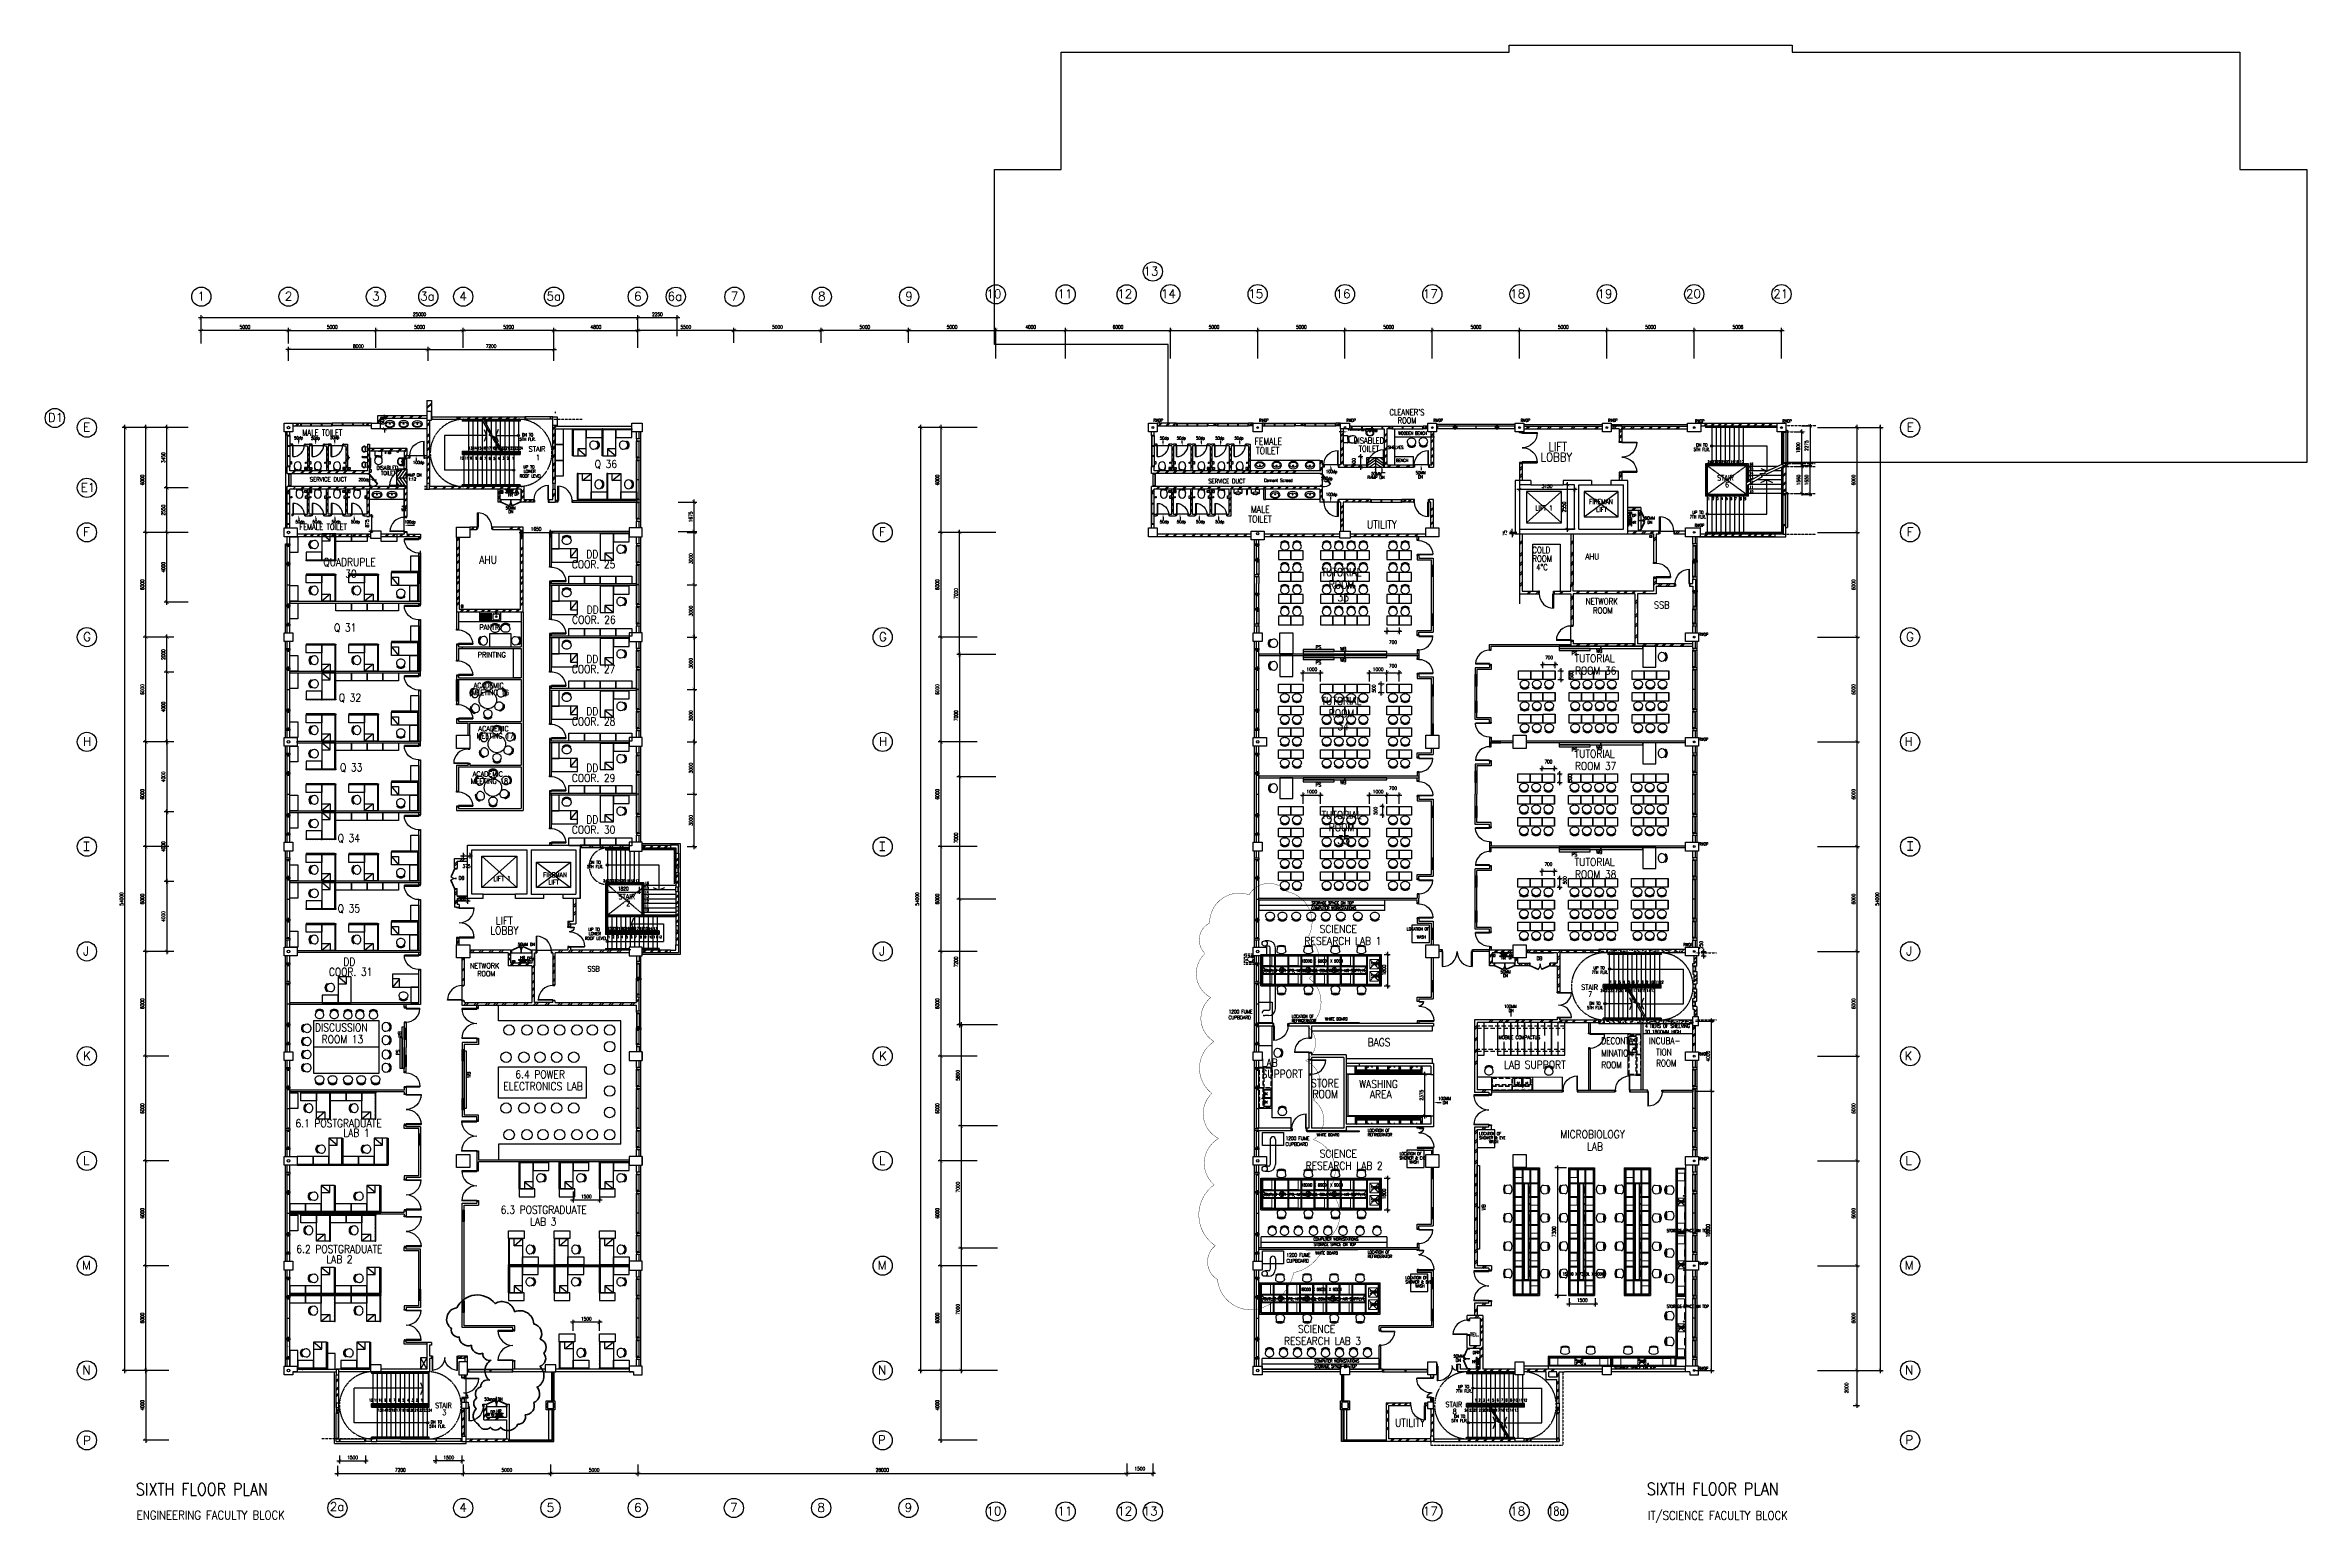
# Model space of a CAD drawing. Extents: x 2687779 to 2997471, y -863049 to -631414.
# Drawn here: x 2687779 to 2817297, y -847149 to -762524 of the extents above; entities that cross this region are included whole.
import ezdxf
from ezdxf.enums import TextEntityAlignment as Align

# ---------------------------------------------------------------- set-up
doc = ezdxf.new("R2010")
doc.units = 0
doc.header["$LTSCALE"] = 10
doc.header["$MEASUREMENT"] = 0
doc.header["$PDMODE"] = 34
for name, pattern in [('DASHED', [0.75, 0.5, -0.25]), ('DASHEDX2', [38.1, 25.4, -12.7]), ('DIVIDE', [1.25, 0.5, -0.25, 0, -0.25, 0, -0.25]), ('HIDDEN', [0.375, 0.25, -0.125]), ('HIDDEN2', [0.1875, 0.125, -0.0625])]:
    doc.linetypes.add(name, pattern=pattern)
doc.layers.get('0').update_dxf_attribs({"linetype": 'CONTINUOUS'})
doc.layers.get('DEFPOINTS').update_dxf_attribs({"linetype": 'CONTINUOUS'})
for name, color, linetype in [('-sprinkler h1', 240, 'CONTINUOUS'), ('BO', 7, 'CONTINUOUS'), ('BTH-FX', 5, 'CONTINUOUS'), ('COL', 3, 'CONTINUOUS'), ('DIM', 7, 'CONTINUOUS'), ('DOOR', 5, 'CONTINUOUS'), ('DR', 7, 'CONTINUOUS'), ('DRAIN', 1, 'CONTINUOUS'), ('DTEXT', 7, 'CONTINUOUS'), ('extension', 1, 'CONTINUOUS'), ('FIT', 5, 'CONTINUOUS'), ('FITT', 5, 'CONTINUOUS'), ('FURN', 1, 'CONTINUOUS'), ('FURN1', 7, 'CONTINUOUS'), ('GRID-T', 7, 'CONTINUOUS'), ('H', 1, 'CONTINUOUS'), ('hatch', 7, 'CONTINUOUS'), ('LINE', 7, 'CONTINUOUS'), ('partition', 7, 'CONTINUOUS'), ('PIPE', 5, 'DIVIDE'), ('PL', 5, 'CONTINUOUS'), ('rail', 1, 'CONTINUOUS'), ('REMOVE', 8, 'HIDDEN2'), ('RISERFUME', 1, 'CONTINUOUS'), ('ROOF', 7, 'CONTINUOUS'), ('RWDP', 145, 'CONTINUOUS'), ('SANI', 7, 'CONTINUOUS'), ('stair', 7, 'CONTINUOUS'), ('T25', 7, 'CONTINUOUS'), ('T50', 3, 'CONTINUOUS'), ('TEX', 2, 'CONTINUOUS'), ('TIMBER SKIRT', 1, 'CONTINUOUS'), ('txt', 7, 'CONTINUOUS'), ('WALL', 2, 'CONTINUOUS'), ('WIN', 5, 'CONTINUOUS')]:
    doc.layers.add(name, color=color, linetype=linetype)
doc.layers.add('AMMEND', color=3, linetype='CONTINUOUS', lineweight=80)
doc.layers.get('-sprinkler h1').off()
doc.styles.add('ADEY', font='', dxfattribs={"height": 110})
doc.styles.add('DIMTEXT', font='romans.shx', dxfattribs={"width": 0.8, "height": 400})
doc.styles.add('ROMANS', font='romans.shx', dxfattribs={"width": 0.8, "height": 100})
doc.styles.get("Standard").update_dxf_attribs({"font": 'ROMANS.SHX'})
doc.styles.get('ADEY').set_extended_font_data('Arial Black')
doc.dimstyles.new('STANDARD$0', dxfattribs={"dimscale": 0, "dimtxt": 8, "dimasz": 6, "dimexe": 1, "dimexo": 1, "dimgap": 3, "dimtad": 1, "dimdec": 0, "dimlfac": -1, "dimrnd": 1, "dimzin": 0, "dimdsep": 46, "dimtxsty": 'Standard', "dimcen": 0, "dimclrd": 5, "dimclre": 250, "dimadec": 0, "dimazin": 0, "dimtfac": 1, "dimtdec": 4, "dimtofl": 0, "dimtmove": 0, "dimatfit": 3, "dimfxl": 1, "dimtolj": 1, "dimtzin": 0, "dimarcsym": 0})
pattern_1 = [(95, (712569.4, 1160.54), (275.776, 231.40354), [37.5, -412.5]), (40, (712569.4, 1160.54), (-314.996084, 216.884075), [30, -330]), (145.4514, (712592.4, 1179.82), (-39.219734, 448.28764), [31.870095, -350.571056]), (91.1842, (712498.7, 1231.25), (435.8465, 318.80688), [56.25, -618.75]), (141.6356, (712535, 1257.8), (-13.94951, 674.85584), [47.80514, -525.8565]), (36.1842, (712498.7, 1231.25), (-13.95003, 674.85583), [45, -495]), (66, (712551.73, 1248.92), (353.385786, 68.69124), [37.5, -412.5]), (11, (712551.73, 1248.92), (-170.354297, 342.40422), [30, -330]), (116.4514, (712581.18, 1254.65), (183.03181, 411.09531), [31.870095, -350.571056]), (82.5, (712569.41, 1160.54), (-113.396593, 121.994909), [0, -326, 0, -335, 0, -331.25]), (52.5, (712569.41, 1160.54), (-46.436471, 232.454725), [0, -191, 0, -318.5, 0, -126.25]), (12.5, (712490.57, 1081.69), (196.709084, 180.760381), [0, -125, 0, -390, 0, -517.5]), (2.5, (712455.2, 1046.34), (170.794992, 241.579903), [0, -162.5, 0, -259, 0, -367.5])]

# ---------------------------------------------------------------- blocks, each defined once
blk = doc.blocks.new('FG')
at = {"layer": 'LINE', "linetype": 'Continuous'}
for points in [[(0, 0), (50, 0), (50, 100), (0, 100)], [(600, 0), (650, 0), (650, 100), (600, 100)]]:
    blk.add_lwpolyline(points, close=True, dxfattribs=at)
at = {"layer": 'LINE', "color": 5, "linetype": 'Continuous'}
for points in [[(600, 100), (50, 100)], [(50, 0), (600, 0)]]:
    blk.add_lwpolyline(points, dxfattribs=at)
at = {"layer": 'LINE', "color": 1, "linetype": 'Continuous'}
blk.add_lwpolyline([(50, 50), (600, 50)], dxfattribs=at)
blk = doc.blocks.new('FD2')
at = {"layer": 'LINE', "linetype": 'Continuous'}
for points in [[(100, 1200), (100, 1250), (0, 1250), (0, 1200)], [(100, 0), (100, 50), (0, 50), (0, 0)]]:
    blk.add_lwpolyline(points, close=True, dxfattribs=at)
at = {"layer": 'LINE', "color": 5, "linetype": 'Continuous'}
for points in [[(0, 1200), (0, 50)], [(100, 50), (100, 1200)]]:
    blk.add_lwpolyline(points, dxfattribs=at)
at = {"layer": 'LINE', "color": 1, "linetype": 'Continuous'}
blk.add_lwpolyline([(50, 50), (50, 1200)], dxfattribs=at)
blk = doc.blocks.new('FG2')
at = {"layer": 'LINE', "linetype": 'Continuous', "xscale": -1, "rotation": 180}
blk.add_blockref('FD2', (0, 0), dxfattribs=at)
blk = doc.blocks.new('_ARCHTICK')
at = {"color": 0, "linetype": 'ByBlock', "const_width": 0.15}
blk.add_lwpolyline([(-0.5, -0.5), (0.5, 0.5)], dxfattribs=at)
blk = doc.blocks.new('*D148')
at = {"layer": 'DEFPOINTS', "color": 0, "transparency": 16777216}
for p in [(2741296, -784424), (2739072, -790424), (2741296, -790424)]:
    blk.add_point(p, dxfattribs=at)
at = {"layer": 'DIM', "color": 7, "lineweight": -2, "transparency": 16777216}
for p, q in [((2741146, -784424), (2738922, -784424)), ((2739072, -784274), (2739072, -790574)), ((2741146, -790424), (2738922, -790424))]:
    blk.add_line(p, q, dxfattribs=at)
at = {"layer": 'DIM', "color": 7, "lineweight": -2, "transparency": 16777216, "xscale": 200, "yscale": 200, "zscale": 200}
for p, rotation in [((2739072, -784424), 90), ((2739072, -790424), 270)]:
    blk.add_blockref('_ARCHTICK', p, dxfattribs=dict(at, rotation=rotation))
at = {"layer": 'DIM', "color": 7, "transparency": 16777216, "insert": (2738872, -787424), "char_height": 200, "attachment_point": 5, "rotation": 90, "style": 'ROMANS'}
blk.add_mtext('\\A1;6000', dxfattribs=at)
blk = doc.blocks.new('*D149')
at = {"layer": 'DEFPOINTS', "color": 0, "transparency": 16777216}
for p in [(2741296, -790424), (2739072, -796424), (2741296, -796424)]:
    blk.add_point(p, dxfattribs=at)
at = {"layer": 'DIM', "color": 7, "lineweight": -2, "transparency": 16777216}
for p, q in [((2741146, -790424), (2738922, -790424)), ((2739072, -790274), (2739072, -796574)), ((2741146, -796424), (2738922, -796424))]:
    blk.add_line(p, q, dxfattribs=at)
at = {"layer": 'DIM', "color": 7, "lineweight": -2, "transparency": 16777216, "xscale": 200, "yscale": 200, "zscale": 200}
for p, rotation in [((2739072, -790424), 90), ((2739072, -796424), 270)]:
    blk.add_blockref('_ARCHTICK', p, dxfattribs=dict(at, rotation=rotation))
at = {"layer": 'DIM', "color": 7, "transparency": 16777216, "insert": (2738872, -793424), "char_height": 200, "attachment_point": 5, "rotation": 90, "style": 'ROMANS'}
blk.add_mtext('\\A1;6000', dxfattribs=at)
blk = doc.blocks.new('*D150')
at = {"layer": 'DEFPOINTS', "color": 0, "transparency": 16777216}
for p in [(2741296, -796424), (2739072, -802424), (2741296, -802424)]:
    blk.add_point(p, dxfattribs=at)
at = {"layer": 'DIM', "color": 7, "lineweight": -2, "transparency": 16777216}
for p, q in [((2741146, -796424), (2738922, -796424)), ((2739072, -796274), (2739072, -802574)), ((2741146, -802424), (2738922, -802424))]:
    blk.add_line(p, q, dxfattribs=at)
at = {"layer": 'DIM', "color": 7, "lineweight": -2, "transparency": 16777216, "xscale": 200, "yscale": 200, "zscale": 200}
for p, rotation in [((2739072, -796424), 90), ((2739072, -802424), 270)]:
    blk.add_blockref('_ARCHTICK', p, dxfattribs=dict(at, rotation=rotation))
at = {"layer": 'DIM', "color": 7, "transparency": 16777216, "insert": (2738872, -799424), "char_height": 200, "attachment_point": 5, "rotation": 90, "style": 'ROMANS'}
blk.add_mtext('\\A1;6000', dxfattribs=at)
blk = doc.blocks.new('*D151')
at = {"layer": 'DEFPOINTS', "color": 0, "transparency": 16777216}
for p in [(2741296, -802424), (2739072, -808424), (2741296, -808424)]:
    blk.add_point(p, dxfattribs=at)
at = {"layer": 'DIM', "color": 7, "lineweight": -2, "transparency": 16777216}
for p, q in [((2741146, -802424), (2738922, -802424)), ((2739072, -802274), (2739072, -808574)), ((2741146, -808424), (2738922, -808424))]:
    blk.add_line(p, q, dxfattribs=at)
at = {"layer": 'DIM', "color": 7, "lineweight": -2, "transparency": 16777216, "xscale": 200, "yscale": 200, "zscale": 200}
for p, rotation in [((2739072, -802424), 90), ((2739072, -808424), 270)]:
    blk.add_blockref('_ARCHTICK', p, dxfattribs=dict(at, rotation=rotation))
at = {"layer": 'DIM', "color": 7, "transparency": 16777216, "insert": (2738872, -805424), "char_height": 200, "attachment_point": 5, "rotation": 90, "style": 'ROMANS'}
blk.add_mtext('\\A1;6000', dxfattribs=at)
blk = doc.blocks.new('*D152')
at = {"layer": 'DEFPOINTS', "color": 0, "transparency": 16777216}
for p in [(2741296, -808424), (2739072, -814424), (2741296, -814424)]:
    blk.add_point(p, dxfattribs=at)
at = {"layer": 'DIM', "color": 7, "lineweight": -2, "transparency": 16777216}
for p, q in [((2741146, -808424), (2738922, -808424)), ((2739072, -808274), (2739072, -814574)), ((2741146, -814424), (2738922, -814424))]:
    blk.add_line(p, q, dxfattribs=at)
at = {"layer": 'DIM', "color": 7, "lineweight": -2, "transparency": 16777216, "xscale": 200, "yscale": 200, "zscale": 200}
for p, rotation in [((2739072, -808424), 90), ((2739072, -814424), 270)]:
    blk.add_blockref('_ARCHTICK', p, dxfattribs=dict(at, rotation=rotation))
at = {"layer": 'DIM', "color": 7, "transparency": 16777216, "insert": (2738872, -811424), "char_height": 200, "attachment_point": 5, "rotation": 90, "style": 'ROMANS'}
blk.add_mtext('\\A1;6000', dxfattribs=at)
blk = doc.blocks.new('*D153')
at = {"layer": 'DEFPOINTS', "color": 0, "transparency": 16777216}
for p in [(2741296, -814424), (2739072, -820424), (2741296, -820424)]:
    blk.add_point(p, dxfattribs=at)
at = {"layer": 'DIM', "color": 7, "lineweight": -2, "transparency": 16777216}
for p, q in [((2741146, -814424), (2738922, -814424)), ((2739072, -814274), (2739072, -820574)), ((2741146, -820424), (2738922, -820424))]:
    blk.add_line(p, q, dxfattribs=at)
at = {"layer": 'DIM', "color": 7, "lineweight": -2, "transparency": 16777216, "xscale": 200, "yscale": 200, "zscale": 200}
for p, rotation in [((2739072, -814424), 90), ((2739072, -820424), 270)]:
    blk.add_blockref('_ARCHTICK', p, dxfattribs=dict(at, rotation=rotation))
at = {"layer": 'DIM', "color": 7, "transparency": 16777216, "insert": (2738872, -817424), "char_height": 200, "attachment_point": 5, "rotation": 90, "style": 'ROMANS'}
blk.add_mtext('\\A1;6000', dxfattribs=at)
blk = doc.blocks.new('*D154')
at = {"layer": 'DEFPOINTS', "color": 0, "transparency": 16777216}
for p in [(2741296, -820424), (2739072, -826424), (2741296, -826424)]:
    blk.add_point(p, dxfattribs=at)
at = {"layer": 'DIM', "color": 7, "lineweight": -2, "transparency": 16777216}
for p, q in [((2741146, -820424), (2738922, -820424)), ((2739072, -820274), (2739072, -826574)), ((2741146, -826424), (2738922, -826424))]:
    blk.add_line(p, q, dxfattribs=at)
at = {"layer": 'DIM', "color": 7, "lineweight": -2, "transparency": 16777216, "xscale": 200, "yscale": 200, "zscale": 200}
for p, rotation in [((2739072, -820424), 90), ((2739072, -826424), 270)]:
    blk.add_blockref('_ARCHTICK', p, dxfattribs=dict(at, rotation=rotation))
at = {"layer": 'DIM', "color": 7, "transparency": 16777216, "insert": (2738872, -823424), "char_height": 200, "attachment_point": 5, "rotation": 90, "style": 'ROMANS'}
blk.add_mtext('\\A1;6000', dxfattribs=at)
blk = doc.blocks.new('*D155')
at = {"layer": 'DEFPOINTS', "color": 0, "transparency": 16777216}
for p in [(2741296, -826424), (2739072, -832424), (2741296, -832424)]:
    blk.add_point(p, dxfattribs=at)
at = {"layer": 'DIM', "color": 7, "lineweight": -2, "transparency": 16777216}
for p, q in [((2739072, -826274), (2739072, -832574)), ((2741146, -826424), (2738922, -826424)), ((2741146, -832424), (2738922, -832424))]:
    blk.add_line(p, q, dxfattribs=at)
at = {"layer": 'DIM', "color": 7, "lineweight": -2, "transparency": 16777216, "xscale": 200, "yscale": 200, "zscale": 200}
for p, rotation in [((2739072, -826424), 90), ((2739072, -832424), 270)]:
    blk.add_blockref('_ARCHTICK', p, dxfattribs=dict(at, rotation=rotation))
at = {"layer": 'DIM', "color": 7, "transparency": 16777216, "insert": (2738872, -829424), "char_height": 200, "attachment_point": 5, "rotation": 90, "style": 'ROMANS'}
blk.add_mtext('\\A1;6000', dxfattribs=at)
blk = doc.blocks.new('*D156')
at = {"layer": 'DEFPOINTS', "color": 0, "transparency": 16777216}
for p in [(2741296, -832424), (2739072, -838424), (2741296, -838424)]:
    blk.add_point(p, dxfattribs=at)
at = {"layer": 'DIM', "color": 7, "lineweight": -2, "transparency": 16777216}
for p, q in [((2741146, -832424), (2738922, -832424)), ((2739072, -832274), (2739072, -838574)), ((2741146, -838424), (2738922, -838424))]:
    blk.add_line(p, q, dxfattribs=at)
at = {"layer": 'DIM', "color": 7, "lineweight": -2, "transparency": 16777216, "xscale": 200, "yscale": 200, "zscale": 200}
for p, rotation in [((2739072, -832424), 90), ((2739072, -838424), 270)]:
    blk.add_blockref('_ARCHTICK', p, dxfattribs=dict(at, rotation=rotation))
at = {"layer": 'DIM', "color": 7, "transparency": 16777216, "insert": (2738872, -835424), "char_height": 200, "attachment_point": 5, "rotation": 90, "style": 'ROMANS'}
blk.add_mtext('\\A1;6000', dxfattribs=at)
blk = doc.blocks.new('*D157')
at = {"layer": 'DEFPOINTS', "color": 0, "transparency": 16777216}
for p in [(2737918, -784424), (2740982, -784424), (2740982, -838424)]:
    blk.add_point(p, dxfattribs=at)
at = {"layer": 'DIM', "color": 7, "lineweight": -2, "transparency": 16777216}
for p, q in [((2740832, -784424), (2737768, -784424)), ((2737918, -838574), (2737918, -784274)), ((2740832, -838424), (2737768, -838424))]:
    blk.add_line(p, q, dxfattribs=at)
at = {"layer": 'DIM', "color": 7, "lineweight": -2, "transparency": 16777216, "xscale": 200, "yscale": 200, "zscale": 200}
for p, rotation in [((2737918, -784424), 90), ((2737918, -838424), 270)]:
    blk.add_blockref('_ARCHTICK', p, dxfattribs=dict(at, rotation=rotation))
at = {"layer": 'DIM', "color": 7, "transparency": 16777216, "insert": (2737718, -811424), "char_height": 200, "attachment_point": 5, "rotation": 90, "style": 'ROMANS'}
blk.add_mtext('\\A1;54000', dxfattribs=at)
blk = doc.blocks.new('*D158')
at = {"layer": 'DEFPOINTS', "color": 0, "transparency": 16777216}
for p in [(2741296, -838424), (2739072, -842424), (2741296, -842424)]:
    blk.add_point(p, dxfattribs=at)
at = {"layer": 'DIM', "color": 7, "lineweight": -2, "transparency": 16777216}
for p, q in [((2741146, -838424), (2738922, -838424)), ((2739072, -838274), (2739072, -842574)), ((2741146, -842424), (2738922, -842424))]:
    blk.add_line(p, q, dxfattribs=at)
at = {"layer": 'DIM', "color": 7, "lineweight": -2, "transparency": 16777216, "xscale": 200, "yscale": 200, "zscale": 200}
for p, rotation in [((2739072, -838424), 90), ((2739072, -842424), 270)]:
    blk.add_blockref('_ARCHTICK', p, dxfattribs=dict(at, rotation=rotation))
at = {"layer": 'DIM', "color": 7, "transparency": 16777216, "insert": (2738872, -840424), "char_height": 200, "attachment_point": 5, "rotation": 90, "style": 'ROMANS'}
blk.add_mtext('\\A1;4000', dxfattribs=at)
blk = doc.blocks.new('DR-1800-B')
at = {"layer": 'DR'}
for p, q in [((-50, 0), (0, 0)), ((0, 0), (0, -150)), ((-1800, 0), (-1800, -150)), ((-1750, 0), (-1800, 0)), ((-1800, -150), (-1760, -150)), ((-1760, -150), (-1760, -110)), ((-1760, -110), (-1750, -110)), ((-1760, -150), (-1760, -1010)), ((-1720, -150), (-1760, -150)), ((-1750, -110), (-1750, 0)), ((-1720, -1009), (-1720, -150)), ((-80, -1009), (-80, -150)), ((-80, -150), (-40, -150)), ((-50, -110), (-50, 0)), ((-40, -110), (-50, -110)), ((-40, -150), (-40, -110)), ((-40, -150), (-40, -1010)), ((0, -150), (-40, -150))]:
    blk.add_line(p, q, dxfattribs=at)
for centre, start, end in [((-1760, -150), 270, 0), ((-40, -150), 180.00007, 270)]:
    blk.add_arc(centre, 860, start, end, dxfattribs=at)
blk = doc.blocks.new('*D159')
at = {"layer": 'DEFPOINTS', "color": 0, "transparency": 16777216}
for p in [(2742464, -831424), (2740240, -838424), (2742464, -838424)]:
    blk.add_point(p, dxfattribs=at)
at = {"layer": 'DIM', "color": 7, "lineweight": -2, "transparency": 16777216}
for p, q in [((2742314, -831424), (2740090, -831424)), ((2740240, -831274), (2740240, -838574)), ((2742314, -838424), (2740090, -838424))]:
    blk.add_line(p, q, dxfattribs=at)
at = {"layer": 'DIM', "color": 7, "lineweight": -2, "transparency": 16777216, "xscale": 200, "yscale": 200, "zscale": 200}
for p, rotation in [((2740240, -831424), 90), ((2740240, -838424), 270)]:
    blk.add_blockref('_ARCHTICK', p, dxfattribs=dict(at, rotation=rotation))
at = {"layer": 'DIM', "color": 7, "transparency": 16777216, "insert": (2740040, -834924), "char_height": 200, "attachment_point": 5, "rotation": 90, "style": 'ROMANS'}
blk.add_mtext('\\A1;7000', dxfattribs=at)
blk = doc.blocks.new('*D160')
at = {"layer": 'DEFPOINTS', "color": 0, "transparency": 16777216}
for p in [(2742364, -811424), (2740140, -818624), (2742364, -818624)]:
    blk.add_point(p, dxfattribs=at)
at = {"layer": 'DIM', "color": 7, "lineweight": -2, "transparency": 16777216}
for p, q in [((2742214, -811424), (2739990, -811424)), ((2740140, -811274), (2740140, -818774)), ((2742214, -818624), (2739990, -818624))]:
    blk.add_line(p, q, dxfattribs=at)
at = {"layer": 'DIM', "color": 7, "lineweight": -2, "transparency": 16777216, "xscale": 200, "yscale": 200, "zscale": 200}
for p, rotation in [((2740140, -811424), 90), ((2740140, -818624), 270)]:
    blk.add_blockref('_ARCHTICK', p, dxfattribs=dict(at, rotation=rotation))
at = {"layer": 'DIM', "color": 7, "transparency": 16777216, "insert": (2739940, -815024), "char_height": 200, "attachment_point": 5, "rotation": 90, "style": 'ROMANS'}
blk.add_mtext('\\A1;7200', dxfattribs=at)
blk = doc.blocks.new('*D161')
at = {"layer": 'DEFPOINTS', "color": 0, "transparency": 16777216}
for p in [(2692343, -784424), (2694242, -784424), (2694242, -838424)]:
    blk.add_point(p, dxfattribs=at)
at = {"layer": 'DIM', "color": 7, "lineweight": -2, "transparency": 16777216}
for p, q in [((2694092, -784424), (2692193, -784424)), ((2692343, -838574), (2692343, -784274)), ((2694092, -838424), (2692193, -838424))]:
    blk.add_line(p, q, dxfattribs=at)
at = {"layer": 'DIM', "color": 7, "lineweight": -2, "transparency": 16777216, "xscale": 200, "yscale": 200, "zscale": 200}
for p, rotation in [((2692343, -784424), 90), ((2692343, -838424), 270)]:
    blk.add_blockref('_ARCHTICK', p, dxfattribs=dict(at, rotation=rotation))
at = {"layer": 'DIM', "color": 7, "transparency": 16777216, "insert": (2692143, -811424), "char_height": 200, "attachment_point": 5, "rotation": 90, "style": 'ROMANS'}
blk.add_mtext('\\A1;54000', dxfattribs=at)
blk = doc.blocks.new('*D162')
at = {"layer": 'DEFPOINTS', "color": 0, "transparency": 16777216}
for p in [(2693543, -832424), (2695000, -832424), (2695000, -838424)]:
    blk.add_point(p, dxfattribs=at)
at = {"layer": 'DIM', "color": 7, "lineweight": -2, "transparency": 16777216}
for p, q in [((2694850, -832424), (2693393, -832424)), ((2693543, -838574), (2693543, -832274)), ((2694850, -838424), (2693393, -838424))]:
    blk.add_line(p, q, dxfattribs=at)
at = {"layer": 'DIM', "color": 7, "lineweight": -2, "transparency": 16777216, "xscale": 200, "yscale": 200, "zscale": 200}
for p, rotation in [((2693543, -832424), 90), ((2693543, -838424), 270)]:
    blk.add_blockref('_ARCHTICK', p, dxfattribs=dict(at, rotation=rotation))
at = {"layer": 'DIM', "color": 7, "transparency": 16777216, "insert": (2693343, -835424), "char_height": 200, "attachment_point": 5, "rotation": 90, "style": 'ROMANS'}
blk.add_mtext('\\A1;6000', dxfattribs=at)
blk = doc.blocks.new('*D163')
at = {"layer": 'DEFPOINTS', "color": 0, "transparency": 16777216}
for p in [(2693543, -826424), (2695000, -826424), (2695000, -832424)]:
    blk.add_point(p, dxfattribs=at)
at = {"layer": 'DIM', "color": 7, "lineweight": -2, "transparency": 16777216}
for p, q in [((2693543, -832574), (2693543, -826274)), ((2694850, -826424), (2693393, -826424)), ((2694850, -832424), (2693393, -832424))]:
    blk.add_line(p, q, dxfattribs=at)
at = {"layer": 'DIM', "color": 7, "lineweight": -2, "transparency": 16777216, "xscale": 200, "yscale": 200, "zscale": 200}
for p, rotation in [((2693543, -826424), 90), ((2693543, -832424), 270)]:
    blk.add_blockref('_ARCHTICK', p, dxfattribs=dict(at, rotation=rotation))
at = {"layer": 'DIM', "color": 7, "transparency": 16777216, "insert": (2693343, -829424), "char_height": 200, "attachment_point": 5, "rotation": 90, "style": 'ROMANS'}
blk.add_mtext('\\A1;6000', dxfattribs=at)
blk = doc.blocks.new('*D164')
at = {"layer": 'DEFPOINTS', "color": 0, "transparency": 16777216}
for p in [(2693543, -820424), (2695000, -820424), (2695000, -826424)]:
    blk.add_point(p, dxfattribs=at)
at = {"layer": 'DIM', "color": 7, "lineweight": -2, "transparency": 16777216}
for p, q in [((2694850, -820424), (2693393, -820424)), ((2693543, -826574), (2693543, -820274)), ((2694850, -826424), (2693393, -826424))]:
    blk.add_line(p, q, dxfattribs=at)
at = {"layer": 'DIM', "color": 7, "lineweight": -2, "transparency": 16777216, "xscale": 200, "yscale": 200, "zscale": 200}
for p, rotation in [((2693543, -820424), 90), ((2693543, -826424), 270)]:
    blk.add_blockref('_ARCHTICK', p, dxfattribs=dict(at, rotation=rotation))
at = {"layer": 'DIM', "color": 7, "transparency": 16777216, "insert": (2693343, -823424), "char_height": 200, "attachment_point": 5, "rotation": 90, "style": 'ROMANS'}
blk.add_mtext('\\A1;6000', dxfattribs=at)
blk = doc.blocks.new('*D165')
at = {"layer": 'DEFPOINTS', "color": 0, "transparency": 16777216}
for p in [(2693543, -814424), (2695000, -814424), (2695000, -820424)]:
    blk.add_point(p, dxfattribs=at)
at = {"layer": 'DIM', "color": 7, "lineweight": -2, "transparency": 16777216}
for p, q in [((2694850, -814424), (2693393, -814424)), ((2693543, -820574), (2693543, -814274)), ((2694850, -820424), (2693393, -820424))]:
    blk.add_line(p, q, dxfattribs=at)
at = {"layer": 'DIM', "color": 7, "lineweight": -2, "transparency": 16777216, "xscale": 200, "yscale": 200, "zscale": 200}
for p, rotation in [((2693543, -814424), 90), ((2693543, -820424), 270)]:
    blk.add_blockref('_ARCHTICK', p, dxfattribs=dict(at, rotation=rotation))
at = {"layer": 'DIM', "color": 7, "transparency": 16777216, "insert": (2693343, -817424), "char_height": 200, "attachment_point": 5, "rotation": 90, "style": 'ROMANS'}
blk.add_mtext('\\A1;6000', dxfattribs=at)
blk = doc.blocks.new('*D166')
at = {"layer": 'DEFPOINTS', "color": 0, "transparency": 16777216}
for p in [(2693543, -808424), (2695000, -808424), (2695000, -814424)]:
    blk.add_point(p, dxfattribs=at)
at = {"layer": 'DIM', "color": 7, "lineweight": -2, "transparency": 16777216}
for p, q in [((2694850, -808424), (2693393, -808424)), ((2693543, -814574), (2693543, -808274)), ((2694850, -814424), (2693393, -814424))]:
    blk.add_line(p, q, dxfattribs=at)
at = {"layer": 'DIM', "color": 7, "lineweight": -2, "transparency": 16777216, "xscale": 200, "yscale": 200, "zscale": 200}
for p, rotation in [((2693543, -808424), 90), ((2693543, -814424), 270)]:
    blk.add_blockref('_ARCHTICK', p, dxfattribs=dict(at, rotation=rotation))
at = {"layer": 'DIM', "color": 7, "transparency": 16777216, "insert": (2693343, -811424), "char_height": 200, "attachment_point": 5, "rotation": 90, "style": 'ROMANS'}
blk.add_mtext('\\A1;6000', dxfattribs=at)
blk = doc.blocks.new('*D167')
at = {"layer": 'DEFPOINTS', "color": 0, "transparency": 16777216}
for p in [(2693543, -802424), (2695000, -802424), (2695000, -808424)]:
    blk.add_point(p, dxfattribs=at)
at = {"layer": 'DIM', "color": 7, "lineweight": -2, "transparency": 16777216}
for p, q in [((2694850, -802424), (2693393, -802424)), ((2693543, -808574), (2693543, -802274)), ((2694850, -808424), (2693393, -808424))]:
    blk.add_line(p, q, dxfattribs=at)
at = {"layer": 'DIM', "color": 7, "lineweight": -2, "transparency": 16777216, "xscale": 200, "yscale": 200, "zscale": 200}
for p, rotation in [((2693543, -802424), 90), ((2693543, -808424), 270)]:
    blk.add_blockref('_ARCHTICK', p, dxfattribs=dict(at, rotation=rotation))
at = {"layer": 'DIM', "color": 7, "transparency": 16777216, "insert": (2693343, -805424), "char_height": 200, "attachment_point": 5, "rotation": 90, "style": 'ROMANS'}
blk.add_mtext('\\A1;6000', dxfattribs=at)
blk = doc.blocks.new('*D168')
at = {"layer": 'DEFPOINTS', "color": 0, "transparency": 16777216}
for p in [(2693543, -796424), (2695000, -796424), (2695000, -802424)]:
    blk.add_point(p, dxfattribs=at)
at = {"layer": 'DIM', "color": 7, "lineweight": -2, "transparency": 16777216}
for p, q in [((2694850, -796424), (2693393, -796424)), ((2693543, -802574), (2693543, -796274)), ((2694850, -802424), (2693393, -802424))]:
    blk.add_line(p, q, dxfattribs=at)
at = {"layer": 'DIM', "color": 7, "lineweight": -2, "transparency": 16777216, "xscale": 200, "yscale": 200, "zscale": 200}
for p, rotation in [((2693543, -796424), 90), ((2693543, -802424), 270)]:
    blk.add_blockref('_ARCHTICK', p, dxfattribs=dict(at, rotation=rotation))
at = {"layer": 'DIM', "color": 7, "transparency": 16777216, "insert": (2693343, -799424), "char_height": 200, "attachment_point": 5, "rotation": 90, "style": 'ROMANS'}
blk.add_mtext('\\A1;6000', dxfattribs=at)
blk = doc.blocks.new('*D169')
at = {"layer": 'DEFPOINTS', "color": 0, "transparency": 16777216}
for p in [(2693543, -790424), (2695000, -790424), (2695000, -796424)]:
    blk.add_point(p, dxfattribs=at)
at = {"layer": 'DIM', "color": 7, "lineweight": -2, "transparency": 16777216}
for p, q in [((2694850, -790424), (2693393, -790424)), ((2693543, -796574), (2693543, -790274)), ((2694850, -796424), (2693393, -796424))]:
    blk.add_line(p, q, dxfattribs=at)
at = {"layer": 'DIM', "color": 7, "lineweight": -2, "transparency": 16777216, "xscale": 200, "yscale": 200, "zscale": 200}
for p, rotation in [((2693543, -790424), 90), ((2693543, -796424), 270)]:
    blk.add_blockref('_ARCHTICK', p, dxfattribs=dict(at, rotation=rotation))
at = {"layer": 'DIM', "color": 7, "transparency": 16777216, "insert": (2693343, -793424), "char_height": 200, "attachment_point": 5, "rotation": 90, "style": 'ROMANS'}
blk.add_mtext('\\A1;6000', dxfattribs=at)
blk = doc.blocks.new('*D170')
at = {"layer": 'DEFPOINTS', "color": 0, "transparency": 16777216}
for p in [(2693543, -784424), (2695000, -784424), (2695000, -790424)]:
    blk.add_point(p, dxfattribs=at)
at = {"layer": 'DIM', "color": 7, "lineweight": -2, "transparency": 16777216}
for p, q in [((2694850, -784424), (2693393, -784424)), ((2693543, -790574), (2693543, -784274)), ((2694850, -790424), (2693393, -790424))]:
    blk.add_line(p, q, dxfattribs=at)
at = {"layer": 'DIM', "color": 7, "lineweight": -2, "transparency": 16777216, "xscale": 200, "yscale": 200, "zscale": 200}
for p, rotation in [((2693543, -784424), 90), ((2693543, -790424), 270)]:
    blk.add_blockref('_ARCHTICK', p, dxfattribs=dict(at, rotation=rotation))
at = {"layer": 'DIM', "color": 7, "transparency": 16777216, "insert": (2693343, -787424), "char_height": 200, "attachment_point": 5, "rotation": 90, "style": 'ROMANS'}
blk.add_mtext('\\A1;6000', dxfattribs=at)
blk = doc.blocks.new('*D171')
at = {"layer": 'DEFPOINTS', "color": 0, "transparency": 16777216}
for p in [(2695000, -838424), (2693543, -842424), (2695000, -842424)]:
    blk.add_point(p, dxfattribs=at)
at = {"layer": 'DIM', "color": 7, "lineweight": -2, "transparency": 16777216}
for p, q in [((2694850, -838424), (2693393, -838424)), ((2693543, -838274), (2693543, -842574)), ((2694850, -842424), (2693393, -842424))]:
    blk.add_line(p, q, dxfattribs=at)
at = {"layer": 'DIM', "color": 7, "lineweight": -2, "transparency": 16777216, "xscale": 200, "yscale": 200, "zscale": 200}
for p, rotation in [((2693543, -838424), 90), ((2693543, -842424), 270)]:
    blk.add_blockref('_ARCHTICK', p, dxfattribs=dict(at, rotation=rotation))
at = {"layer": 'DIM', "color": 7, "transparency": 16777216, "insert": (2693343, -840424), "char_height": 200, "attachment_point": 5, "rotation": 90, "style": 'ROMANS'}
blk.add_mtext('\\A1;4000', dxfattribs=at)
blk = doc.blocks.new('*D172')
at = {"layer": 'DEFPOINTS', "color": 0, "transparency": 16777216}
for p in [(2694743, -787874), (2696120, -787874), (2696120, -790424)]:
    blk.add_point(p, dxfattribs=at)
at = {"layer": 'DIM', "color": 7, "lineweight": -2, "transparency": 16777216}
for p, q in [((2695970, -787874), (2694593, -787874)), ((2694743, -790574), (2694743, -787724)), ((2695970, -790424), (2694593, -790424))]:
    blk.add_line(p, q, dxfattribs=at)
at = {"layer": 'DIM', "color": 7, "lineweight": -2, "transparency": 16777216, "xscale": 200, "yscale": 200, "zscale": 200}
for p, rotation in [((2694743, -787874), 90), ((2694743, -790424), 270)]:
    blk.add_blockref('_ARCHTICK', p, dxfattribs=dict(at, rotation=rotation))
at = {"layer": 'DIM', "color": 7, "transparency": 16777216, "insert": (2694543, -789149), "char_height": 200, "attachment_point": 5, "rotation": 90, "style": 'ROMANS'}
blk.add_mtext('\\A1;2550', dxfattribs=at)
blk = doc.blocks.new('*D173')
at = {"layer": 'DEFPOINTS', "color": 0, "transparency": 16777216}
for p in [(2694743, -784424), (2696120, -784424), (2696120, -787874)]:
    blk.add_point(p, dxfattribs=at)
at = {"layer": 'DIM', "color": 7, "lineweight": -2, "transparency": 16777216}
for p, q in [((2695970, -784424), (2694593, -784424)), ((2694743, -788024), (2694743, -784274)), ((2695970, -787874), (2694593, -787874))]:
    blk.add_line(p, q, dxfattribs=at)
at = {"layer": 'DIM', "color": 7, "lineweight": -2, "transparency": 16777216, "xscale": 200, "yscale": 200, "zscale": 200}
for p, rotation in [((2694743, -784424), 90), ((2694743, -787874), 270)]:
    blk.add_blockref('_ARCHTICK', p, dxfattribs=dict(at, rotation=rotation))
at = {"layer": 'DIM', "color": 7, "transparency": 16777216, "insert": (2694543, -786149), "char_height": 200, "attachment_point": 5, "rotation": 90, "style": 'ROMANS'}
blk.add_mtext('\\A1;3450', dxfattribs=at)
blk = doc.blocks.new('*D174')
at = {"layer": 'DEFPOINTS', "color": 0, "transparency": 16777216}
for p in [(2694743, -796424), (2695298, -796424), (2695298, -798424)]:
    blk.add_point(p, dxfattribs=at)
at = {"layer": 'DIM', "color": 7, "lineweight": -2, "transparency": 16777216}
for p, q in [((2695148, -796424), (2694593, -796424)), ((2694743, -798574), (2694743, -796274)), ((2695148, -798424), (2694593, -798424))]:
    blk.add_line(p, q, dxfattribs=at)
at = {"layer": 'DIM', "color": 7, "lineweight": -2, "transparency": 16777216, "xscale": 200, "yscale": 200, "zscale": 200}
for p, rotation in [((2694743, -796424), 90), ((2694743, -798424), 270)]:
    blk.add_blockref('_ARCHTICK', p, dxfattribs=dict(at, rotation=rotation))
at = {"layer": 'DIM', "color": 7, "transparency": 16777216, "insert": (2694543, -797424), "char_height": 200, "attachment_point": 5, "rotation": 90, "style": 'ROMANS'}
blk.add_mtext('\\A1;2000', dxfattribs=at)
blk = doc.blocks.new('*D175')
at = {"layer": 'DEFPOINTS', "color": 0, "transparency": 16777216}
for p in [(2694743, -798424), (2695298, -798424), (2695298, -802424)]:
    blk.add_point(p, dxfattribs=at)
at = {"layer": 'DIM', "color": 7, "lineweight": -2, "transparency": 16777216}
for p, q in [((2695148, -798424), (2694593, -798424)), ((2694743, -802574), (2694743, -798274)), ((2695148, -802424), (2694593, -802424))]:
    blk.add_line(p, q, dxfattribs=at)
at = {"layer": 'DIM', "color": 7, "lineweight": -2, "transparency": 16777216, "xscale": 200, "yscale": 200, "zscale": 200}
for p, rotation in [((2694743, -798424), 90), ((2694743, -802424), 270)]:
    blk.add_blockref('_ARCHTICK', p, dxfattribs=dict(at, rotation=rotation))
at = {"layer": 'DIM', "color": 7, "transparency": 16777216, "insert": (2694543, -800424), "char_height": 200, "attachment_point": 5, "rotation": 90, "style": 'ROMANS'}
blk.add_mtext('\\A1;4000', dxfattribs=at)
blk = doc.blocks.new('*D176')
at = {"layer": 'DEFPOINTS', "color": 0, "transparency": 16777216}
for p in [(2724395, -799424), (2724395, -802424), (2724951, -802424)]:
    blk.add_point(p, dxfattribs=at)
at = {"layer": 'DIM', "color": 7, "lineweight": -2, "transparency": 16777216}
for p, q in [((2724545, -799424), (2725101, -799424)), ((2724951, -799274), (2724951, -802574)), ((2724545, -802424), (2725101, -802424))]:
    blk.add_line(p, q, dxfattribs=at)
at = {"layer": 'DIM', "color": 7, "lineweight": -2, "transparency": 16777216, "xscale": 200, "yscale": 200, "zscale": 200}
for p, rotation in [((2724951, -799424), 90), ((2724951, -802424), 270)]:
    blk.add_blockref('_ARCHTICK', p, dxfattribs=dict(at, rotation=rotation))
at = {"layer": 'DIM', "color": 7, "transparency": 16777216, "insert": (2724751, -800924), "char_height": 200, "attachment_point": 5, "rotation": 90, "style": 'ROMANS'}
blk.add_mtext('\\A1;3000', dxfattribs=at)
blk = doc.blocks.new('*D177')
at = {"layer": 'DEFPOINTS', "color": 0, "transparency": 16777216}
for p in [(2724395, -796424), (2724395, -799424), (2724951, -799424)]:
    blk.add_point(p, dxfattribs=at)
at = {"layer": 'DIM', "color": 7, "lineweight": -2, "transparency": 16777216}
for p, q in [((2724545, -796424), (2725101, -796424)), ((2724951, -796274), (2724951, -799574)), ((2724545, -799424), (2725101, -799424))]:
    blk.add_line(p, q, dxfattribs=at)
at = {"layer": 'DIM', "color": 7, "lineweight": -2, "transparency": 16777216, "xscale": 200, "yscale": 200, "zscale": 200}
for p, rotation in [((2724951, -796424), 90), ((2724951, -799424), 270)]:
    blk.add_blockref('_ARCHTICK', p, dxfattribs=dict(at, rotation=rotation))
at = {"layer": 'DIM', "color": 7, "transparency": 16777216, "insert": (2724751, -797924), "char_height": 200, "attachment_point": 5, "rotation": 90, "style": 'ROMANS'}
blk.add_mtext('\\A1;3000', dxfattribs=at)
blk = doc.blocks.new('*D178')
at = {"layer": 'DEFPOINTS', "color": 0, "transparency": 16777216}
for p in [(2704515, -843731), (2711715, -843731), (2711715, -844322)]:
    blk.add_point(p, dxfattribs=at)
at = {"layer": 'DIM', "color": 7, "lineweight": -2, "transparency": 16777216}
for p, q in [((2704365, -844322), (2711865, -844322)), ((2704515, -843881), (2704515, -844472)), ((2711715, -843881), (2711715, -844472))]:
    blk.add_line(p, q, dxfattribs=at)
at = {"layer": 'DIM', "color": 7, "lineweight": -2, "transparency": 16777216, "xscale": 200, "yscale": 200, "zscale": 200, "rotation": 180}
blk.add_blockref('_ARCHTICK', (2704515, -844322), dxfattribs=at)
at = {"layer": 'DIM', "color": 7, "lineweight": -2, "transparency": 16777216, "xscale": 200, "yscale": 200, "zscale": 200}
blk.add_blockref('_ARCHTICK', (2711715, -844322), dxfattribs=at)
at = {"layer": 'DIM', "color": 7, "transparency": 16777216, "insert": (2708115, -844122), "char_height": 200, "attachment_point": 5, "style": 'ROMANS'}
blk.add_mtext('\\A1;7200', dxfattribs=at)
blk = doc.blocks.new('DR900')
at = {"layer": 'DR', "color": 7}
for p, q in [((0, 115), (25, 115)), ((0, 0), (38, 0)), ((25, 940), (50, 940)), ((25, 115), (25, 940)), ((50, 115), (25, 115)), ((25, 115), (25, 90)), ((25, 90), (38, 90)), ((38, 90), (38, 0)), ((50, 115), (50, 940)), ((862, 90), (875, 90)), ((862, 90), (862, 0)), ((862, 0), (900, 0)), ((875, 115), (900, 115)), ((875, 115), (875, 90))]:
    blk.add_line(p, q, dxfattribs=at)
blk.add_arc((25, 90), 850, 0, 90, dxfattribs=at)
blk = doc.blocks.new('d900-1b1')
at = {"layer": 'DR'}
for p, q in [((0, 0), (0, 100)), ((0, 100), (40, 100)), ((50, 0), (0, 0)), ((40, 100), (40, 920)), ((80, 100), (40, 100)), ((40, 100), (40, 60)), ((40, 60), (50, 60)), ((50, 60), (50, 0)), ((80, 919), (80, 100)), ((860, 60), (850, 60)), ((850, 60), (850, 0)), ((850, 0), (900, 0)), ((860, 100), (860, 60)), ((900, 100), (860, 100)), ((900, 0), (900, 100))]:
    blk.add_line(p, q, dxfattribs=at)
blk.add_arc((40, 100), 820, 0, 90, dxfattribs=at)
blk = doc.blocks.new('*D179')
at = {"layer": 'DEFPOINTS', "color": 0, "transparency": 16777216}
for p in [(2711715, -843662), (2716715, -843662), (2716715, -844324)]:
    blk.add_point(p, dxfattribs=at)
at = {"layer": 'DIM', "color": 7, "lineweight": -2, "transparency": 16777216}
for p, q in [((2711565, -844324), (2716865, -844324)), ((2711715, -843812), (2711715, -844474)), ((2716715, -843812), (2716715, -844474))]:
    blk.add_line(p, q, dxfattribs=at)
at = {"layer": 'DIM', "color": 7, "lineweight": -2, "transparency": 16777216, "xscale": 200, "yscale": 200, "zscale": 200, "rotation": 180}
blk.add_blockref('_ARCHTICK', (2711715, -844324), dxfattribs=at)
at = {"layer": 'DIM', "color": 7, "lineweight": -2, "transparency": 16777216, "xscale": 200, "yscale": 200, "zscale": 200}
blk.add_blockref('_ARCHTICK', (2716715, -844324), dxfattribs=at)
at = {"layer": 'DIM', "color": 7, "transparency": 16777216, "insert": (2714215, -844124), "char_height": 200, "attachment_point": 5, "style": 'ROMANS'}
blk.add_mtext('\\A1;5000', dxfattribs=at)
blk = doc.blocks.new('*D180')
at = {"layer": 'DEFPOINTS', "color": 0, "transparency": 16777216}
for p in [(2721716, -843662), (2749716, -843662), (2749716, -844324)]:
    blk.add_point(p, dxfattribs=at)
at = {"layer": 'DIM', "color": 7, "lineweight": -2, "transparency": 16777216}
for p, q in [((2721566, -844324), (2749866, -844324)), ((2721716, -843812), (2721716, -844474)), ((2749716, -843812), (2749716, -844474))]:
    blk.add_line(p, q, dxfattribs=at)
at = {"layer": 'DIM', "color": 7, "lineweight": -2, "transparency": 16777216, "xscale": 200, "yscale": 200, "zscale": 200, "rotation": 180}
blk.add_blockref('_ARCHTICK', (2721716, -844324), dxfattribs=at)
at = {"layer": 'DIM', "color": 7, "lineweight": -2, "transparency": 16777216, "xscale": 200, "yscale": 200, "zscale": 200}
blk.add_blockref('_ARCHTICK', (2749716, -844324), dxfattribs=at)
at = {"layer": 'DIM', "color": 7, "transparency": 16777216, "insert": (2735716, -844124), "char_height": 200, "attachment_point": 5, "style": 'ROMANS'}
blk.add_mtext('\\A1;28000', dxfattribs=at)
blk = doc.blocks.new('*D181')
at = {"layer": 'DEFPOINTS', "color": 0, "transparency": 16777216}
for p in [(2716718, -843662), (2716718, -844324), (2721718, -843662)]:
    blk.add_point(p, dxfattribs=at)
at = {"layer": 'DIM', "color": 7, "lineweight": -2, "transparency": 16777216}
for p, q in [((2721868, -844324), (2716568, -844324)), ((2716718, -843812), (2716718, -844474)), ((2721718, -843812), (2721718, -844474))]:
    blk.add_line(p, q, dxfattribs=at)
at = {"layer": 'DIM', "color": 7, "lineweight": -2, "transparency": 16777216, "xscale": 200, "yscale": 200, "zscale": 200, "rotation": 180}
blk.add_blockref('_ARCHTICK', (2716718, -844324), dxfattribs=at)
at = {"layer": 'DIM', "color": 7, "lineweight": -2, "transparency": 16777216, "xscale": 200, "yscale": 200, "zscale": 200}
blk.add_blockref('_ARCHTICK', (2721718, -844324), dxfattribs=at)
at = {"layer": 'DIM', "color": 7, "transparency": 16777216, "insert": (2719218, -844124), "char_height": 200, "attachment_point": 5, "style": 'ROMANS'}
blk.add_mtext('\\A1;5000', dxfattribs=at)
blk = doc.blocks.new('*D182')
at = {"layer": 'DEFPOINTS', "color": 0, "transparency": 16777216}
for p in [(2791173, -838424), (2791173, -840424), (2791537, -840424)]:
    blk.add_point(p, dxfattribs=at)
at = {"layer": 'DIM', "color": 7, "lineweight": -2, "transparency": 16777216}
for p, q in [((2791323, -838424), (2791687, -838424)), ((2791537, -838274), (2791537, -840574)), ((2791323, -840424), (2791687, -840424))]:
    blk.add_line(p, q, dxfattribs=at)
at = {"layer": 'DIM', "color": 7, "lineweight": -2, "transparency": 16777216, "xscale": 200, "yscale": 200, "zscale": 200}
for p, rotation in [((2791537, -838424), 90), ((2791537, -840424), 270)]:
    blk.add_blockref('_ARCHTICK', p, dxfattribs=dict(at, rotation=rotation))
at = {"layer": 'DIM', "color": 7, "transparency": 16777216, "insert": (2790939, -839424), "char_height": 200, "attachment_point": 5, "rotation": 90, "style": 'ROMANS'}
blk.add_mtext('\\A1;2000', dxfattribs=at)
blk = doc.blocks.new('*D183')
at = {"layer": 'DEFPOINTS', "color": 0, "transparency": 16777216}
for p in [(2789125, -784424), (2789125, -790424), (2791537, -790424)]:
    blk.add_point(p, dxfattribs=at)
at = {"layer": 'DIM', "color": 7, "lineweight": -2, "transparency": 16777216}
for p, q in [((2789275, -784424), (2791687, -784424)), ((2791537, -784274), (2791537, -790574)), ((2789275, -790424), (2791687, -790424))]:
    blk.add_line(p, q, dxfattribs=at)
at = {"layer": 'DIM', "color": 7, "lineweight": -2, "transparency": 16777216, "xscale": 200, "yscale": 200, "zscale": 200}
for p, rotation in [((2791537, -784424), 90), ((2791537, -790424), 270)]:
    blk.add_blockref('_ARCHTICK', p, dxfattribs=dict(at, rotation=rotation))
at = {"layer": 'DIM', "color": 7, "transparency": 16777216, "insert": (2791337, -787424), "char_height": 200, "attachment_point": 5, "rotation": 90, "style": 'ROMANS'}
blk.add_mtext('\\A1;6000', dxfattribs=at)
blk = doc.blocks.new('*D184')
at = {"layer": 'DEFPOINTS', "color": 0, "transparency": 16777216}
for p in [(2789125, -790424), (2789125, -796424), (2791537, -796424)]:
    blk.add_point(p, dxfattribs=at)
at = {"layer": 'DIM', "color": 7, "lineweight": -2, "transparency": 16777216}
for p, q in [((2789275, -790424), (2791687, -790424)), ((2791537, -790274), (2791537, -796574)), ((2789275, -796424), (2791687, -796424))]:
    blk.add_line(p, q, dxfattribs=at)
at = {"layer": 'DIM', "color": 7, "lineweight": -2, "transparency": 16777216, "xscale": 200, "yscale": 200, "zscale": 200}
for p, rotation in [((2791537, -790424), 90), ((2791537, -796424), 270)]:
    blk.add_blockref('_ARCHTICK', p, dxfattribs=dict(at, rotation=rotation))
at = {"layer": 'DIM', "color": 7, "transparency": 16777216, "insert": (2791337, -793424), "char_height": 200, "attachment_point": 5, "rotation": 90, "style": 'ROMANS'}
blk.add_mtext('\\A1;6000', dxfattribs=at)
blk = doc.blocks.new('*D185')
at = {"layer": 'DEFPOINTS', "color": 0, "transparency": 16777216}
for p in [(2789125, -796424), (2789125, -802424), (2791537, -802424)]:
    blk.add_point(p, dxfattribs=at)
at = {"layer": 'DIM', "color": 7, "lineweight": -2, "transparency": 16777216}
for p, q in [((2789275, -796424), (2791687, -796424)), ((2791537, -796274), (2791537, -802574)), ((2789275, -802424), (2791687, -802424))]:
    blk.add_line(p, q, dxfattribs=at)
at = {"layer": 'DIM', "color": 7, "lineweight": -2, "transparency": 16777216, "xscale": 200, "yscale": 200, "zscale": 200}
for p, rotation in [((2791537, -796424), 90), ((2791537, -802424), 270)]:
    blk.add_blockref('_ARCHTICK', p, dxfattribs=dict(at, rotation=rotation))
at = {"layer": 'DIM', "color": 7, "transparency": 16777216, "insert": (2791337, -799424), "char_height": 200, "attachment_point": 5, "rotation": 90, "style": 'ROMANS'}
blk.add_mtext('\\A1;6000', dxfattribs=at)
blk = doc.blocks.new('*D186')
at = {"layer": 'DEFPOINTS', "color": 0, "transparency": 16777216}
for p in [(2789125, -802424), (2789125, -808424), (2791537, -808424)]:
    blk.add_point(p, dxfattribs=at)
at = {"layer": 'DIM', "color": 7, "lineweight": -2, "transparency": 16777216}
for p, q in [((2789275, -802424), (2791687, -802424)), ((2791537, -802274), (2791537, -808574)), ((2789275, -808424), (2791687, -808424))]:
    blk.add_line(p, q, dxfattribs=at)
at = {"layer": 'DIM', "color": 7, "lineweight": -2, "transparency": 16777216, "xscale": 200, "yscale": 200, "zscale": 200}
for p, rotation in [((2791537, -802424), 90), ((2791537, -808424), 270)]:
    blk.add_blockref('_ARCHTICK', p, dxfattribs=dict(at, rotation=rotation))
at = {"layer": 'DIM', "color": 7, "transparency": 16777216, "insert": (2791337, -805424), "char_height": 200, "attachment_point": 5, "rotation": 90, "style": 'ROMANS'}
blk.add_mtext('\\A1;6000', dxfattribs=at)
blk = doc.blocks.new('*D187')
at = {"layer": 'DEFPOINTS', "color": 0, "transparency": 16777216}
for p in [(2789993, -808424), (2789993, -814424), (2791537, -814424)]:
    blk.add_point(p, dxfattribs=at)
at = {"layer": 'DIM', "color": 7, "lineweight": -2, "transparency": 16777216}
for p, q in [((2790143, -808424), (2791687, -808424)), ((2791537, -808274), (2791537, -814574)), ((2790143, -814424), (2791687, -814424))]:
    blk.add_line(p, q, dxfattribs=at)
at = {"layer": 'DIM', "color": 7, "lineweight": -2, "transparency": 16777216, "xscale": 200, "yscale": 200, "zscale": 200}
for p, rotation in [((2791537, -808424), 90), ((2791537, -814424), 270)]:
    blk.add_blockref('_ARCHTICK', p, dxfattribs=dict(at, rotation=rotation))
at = {"layer": 'DIM', "color": 7, "transparency": 16777216, "insert": (2791337, -811424), "char_height": 200, "attachment_point": 5, "rotation": 90, "style": 'ROMANS'}
blk.add_mtext('\\A1;6000', dxfattribs=at)
blk = doc.blocks.new('*D188')
at = {"layer": 'DEFPOINTS', "color": 0, "transparency": 16777216}
for p in [(2789125, -814424), (2789125, -820424), (2791537, -820424)]:
    blk.add_point(p, dxfattribs=at)
at = {"layer": 'DIM', "color": 7, "lineweight": -2, "transparency": 16777216}
for p, q in [((2789275, -814424), (2791687, -814424)), ((2791537, -814274), (2791537, -820574)), ((2789275, -820424), (2791687, -820424))]:
    blk.add_line(p, q, dxfattribs=at)
at = {"layer": 'DIM', "color": 7, "lineweight": -2, "transparency": 16777216, "xscale": 200, "yscale": 200, "zscale": 200}
for p, rotation in [((2791537, -814424), 90), ((2791537, -820424), 270)]:
    blk.add_blockref('_ARCHTICK', p, dxfattribs=dict(at, rotation=rotation))
at = {"layer": 'DIM', "color": 7, "transparency": 16777216, "insert": (2791337, -817424), "char_height": 200, "attachment_point": 5, "rotation": 90, "style": 'ROMANS'}
blk.add_mtext('\\A1;6000', dxfattribs=at)
blk = doc.blocks.new('*D189')
at = {"layer": 'DEFPOINTS', "color": 0, "transparency": 16777216}
for p in [(2789125, -820424), (2789125, -826424), (2791537, -826424)]:
    blk.add_point(p, dxfattribs=at)
at = {"layer": 'DIM', "color": 7, "lineweight": -2, "transparency": 16777216}
for p, q in [((2789275, -820424), (2791687, -820424)), ((2791537, -820274), (2791537, -826574)), ((2789275, -826424), (2791687, -826424))]:
    blk.add_line(p, q, dxfattribs=at)
at = {"layer": 'DIM', "color": 7, "lineweight": -2, "transparency": 16777216, "xscale": 200, "yscale": 200, "zscale": 200}
for p, rotation in [((2791537, -820424), 90), ((2791537, -826424), 270)]:
    blk.add_blockref('_ARCHTICK', p, dxfattribs=dict(at, rotation=rotation))
at = {"layer": 'DIM', "color": 7, "transparency": 16777216, "insert": (2791337, -823424), "char_height": 200, "attachment_point": 5, "rotation": 90, "style": 'ROMANS'}
blk.add_mtext('\\A1;6000', dxfattribs=at)
blk = doc.blocks.new('*D190')
at = {"layer": 'DEFPOINTS', "color": 0, "transparency": 16777216}
for p in [(2789125, -826424), (2789125, -832424), (2791537, -832424)]:
    blk.add_point(p, dxfattribs=at)
at = {"layer": 'DIM', "color": 7, "lineweight": -2, "transparency": 16777216}
for p, q in [((2791537, -826274), (2791537, -832574)), ((2789275, -826424), (2791687, -826424)), ((2789275, -832424), (2791687, -832424))]:
    blk.add_line(p, q, dxfattribs=at)
at = {"layer": 'DIM', "color": 7, "lineweight": -2, "transparency": 16777216, "xscale": 200, "yscale": 200, "zscale": 200}
for p, rotation in [((2791537, -826424), 90), ((2791537, -832424), 270)]:
    blk.add_blockref('_ARCHTICK', p, dxfattribs=dict(at, rotation=rotation))
at = {"layer": 'DIM', "color": 7, "transparency": 16777216, "insert": (2791337, -829424), "char_height": 200, "attachment_point": 5, "rotation": 90, "style": 'ROMANS'}
blk.add_mtext('\\A1;6000', dxfattribs=at)
blk = doc.blocks.new('*D191')
at = {"layer": 'DEFPOINTS', "color": 0, "transparency": 16777216}
for p in [(2789125, -832424), (2789125, -838424), (2791537, -838424)]:
    blk.add_point(p, dxfattribs=at)
at = {"layer": 'DIM', "color": 7, "lineweight": -2, "transparency": 16777216}
for p, q in [((2789275, -832424), (2791687, -832424)), ((2791537, -832274), (2791537, -838574)), ((2789275, -838424), (2791687, -838424))]:
    blk.add_line(p, q, dxfattribs=at)
at = {"layer": 'DIM', "color": 7, "lineweight": -2, "transparency": 16777216, "xscale": 200, "yscale": 200, "zscale": 200}
for p, rotation in [((2791537, -832424), 90), ((2791537, -838424), 270)]:
    blk.add_blockref('_ARCHTICK', p, dxfattribs=dict(at, rotation=rotation))
at = {"layer": 'DIM', "color": 7, "transparency": 16777216, "insert": (2791337, -835424), "char_height": 200, "attachment_point": 5, "rotation": 90, "style": 'ROMANS'}
blk.add_mtext('\\A1;6000', dxfattribs=at)
blk = doc.blocks.new('*D192')
at = {"layer": 'DEFPOINTS', "color": 0, "transparency": 16777216}
for p in [(2789512, -784424), (2792893, -784424), (2789512, -838424)]:
    blk.add_point(p, dxfattribs=at)
at = {"layer": 'DIM', "color": 7, "lineweight": -2, "transparency": 16777216}
for p, q in [((2789662, -784424), (2793043, -784424)), ((2792893, -838574), (2792893, -784274)), ((2789662, -838424), (2793043, -838424))]:
    blk.add_line(p, q, dxfattribs=at)
at = {"layer": 'DIM', "color": 7, "lineweight": -2, "transparency": 16777216, "xscale": 200, "yscale": 200, "zscale": 200}
for p, rotation in [((2792893, -784424), 90), ((2792893, -838424), 270)]:
    blk.add_blockref('_ARCHTICK', p, dxfattribs=dict(at, rotation=rotation))
at = {"layer": 'DIM', "color": 7, "transparency": 16777216, "insert": (2792693, -811424), "char_height": 200, "attachment_point": 5, "rotation": 90, "style": 'ROMANS'}
blk.add_mtext('\\A1;54000', dxfattribs=at)
blk = doc.blocks.new('*D193')
at = {"layer": 'DEFPOINTS', "color": 0, "transparency": 16777216}
for p in [(2749716, -843597), (2749716, -844324), (2751216, -843597)]:
    blk.add_point(p, dxfattribs=at)
at = {"layer": 'DIM', "color": 7, "lineweight": -2, "transparency": 16777216}
for p, q in [((2751366, -844324), (2749566, -844324)), ((2749716, -843747), (2749716, -844474)), ((2751216, -843747), (2751216, -844474))]:
    blk.add_line(p, q, dxfattribs=at)
at = {"layer": 'DIM', "color": 7, "lineweight": -2, "transparency": 16777216, "xscale": 200, "yscale": 200, "zscale": 200}
for p, rotation in [((2749716, -844324), 179.9999999882428), ((2751216, -844324), 359.9999999882428)]:
    blk.add_blockref('_ARCHTICK', p, dxfattribs=dict(at, rotation=rotation))
at = {"layer": 'DIM', "color": 7, "transparency": 16777216, "insert": (2750466, -844053), "char_height": 200, "attachment_point": 5, "rotation": 360, "style": 'ROMANS'}
blk.add_mtext('\\A1;1500', dxfattribs=at)
blk = doc.blocks.new('*D194')
at = {"layer": 'DEFPOINTS', "color": 0, "transparency": 16777216}
for p in [(2694743, -790424), (2696120, -790424), (2696120, -794424)]:
    blk.add_point(p, dxfattribs=at)
at = {"layer": 'DIM', "color": 7, "lineweight": -2, "transparency": 16777216}
for p, q in [((2695970, -790424), (2694593, -790424)), ((2694743, -794574), (2694743, -790274)), ((2695970, -794424), (2694593, -794424))]:
    blk.add_line(p, q, dxfattribs=at)
at = {"layer": 'DIM', "color": 7, "lineweight": -2, "transparency": 16777216, "xscale": 200, "yscale": 200, "zscale": 200}
for p, rotation in [((2694743, -790424), 90), ((2694743, -794424), 270)]:
    blk.add_blockref('_ARCHTICK', p, dxfattribs=dict(at, rotation=rotation))
at = {"layer": 'DIM', "color": 7, "transparency": 16777216, "insert": (2694543, -792424), "char_height": 200, "attachment_point": 5, "rotation": 90, "style": 'ROMANS'}
blk.add_mtext('\\A1;4000', dxfattribs=at)
blk = doc.blocks.new('*D195')
at = {"layer": 'DEFPOINTS', "color": 0, "transparency": 16777216}
for p in [(2724395, -790424), (2724951, -790424), (2724395, -793424)]:
    blk.add_point(p, dxfattribs=at)
at = {"layer": 'DIM', "color": 7, "lineweight": -2, "transparency": 16777216}
for p, q in [((2724545, -790424), (2725101, -790424)), ((2724951, -793574), (2724951, -790274)), ((2724545, -793424), (2725101, -793424))]:
    blk.add_line(p, q, dxfattribs=at)
at = {"layer": 'DIM', "color": 7, "lineweight": -2, "transparency": 16777216, "xscale": 200, "yscale": 200, "zscale": 200}
for p, rotation in [((2724951, -790424), 90), ((2724951, -793424), 270)]:
    blk.add_blockref('_ARCHTICK', p, dxfattribs=dict(at, rotation=rotation))
at = {"layer": 'DIM', "color": 7, "transparency": 16777216, "insert": (2724751, -791924), "char_height": 200, "attachment_point": 5, "rotation": 90, "style": 'ROMANS'}
blk.add_mtext('\\A1;3000', dxfattribs=at)
blk = doc.blocks.new('*D196')
at = {"layer": 'DEFPOINTS', "color": 0, "transparency": 16777216}
for p in [(2724395, -793424), (2724951, -793424), (2724395, -796424)]:
    blk.add_point(p, dxfattribs=at)
at = {"layer": 'DIM', "color": 7, "lineweight": -2, "transparency": 16777216}
for p, q in [((2724545, -793424), (2725101, -793424)), ((2724951, -796574), (2724951, -793274)), ((2724545, -796424), (2725101, -796424))]:
    blk.add_line(p, q, dxfattribs=at)
at = {"layer": 'DIM', "color": 7, "lineweight": -2, "transparency": 16777216, "xscale": 200, "yscale": 200, "zscale": 200}
for p, rotation in [((2724951, -793424), 90), ((2724951, -796424), 270)]:
    blk.add_blockref('_ARCHTICK', p, dxfattribs=dict(at, rotation=rotation))
at = {"layer": 'DIM', "color": 7, "transparency": 16777216, "insert": (2724751, -794924), "char_height": 200, "attachment_point": 5, "rotation": 90, "style": 'ROMANS'}
blk.add_mtext('\\A1;3000', dxfattribs=at)
blk = doc.blocks.new('*D197')
at = {"layer": 'DEFPOINTS', "color": 0, "transparency": 16777216}
for p in [(2695298, -802424), (2694743, -806424), (2695298, -806424)]:
    blk.add_point(p, dxfattribs=at)
at = {"layer": 'DIM', "color": 7, "lineweight": -2, "transparency": 16777216}
for p, q in [((2695148, -802424), (2694593, -802424)), ((2694743, -802274), (2694743, -806574)), ((2695148, -806424), (2694593, -806424))]:
    blk.add_line(p, q, dxfattribs=at)
at = {"layer": 'DIM', "color": 7, "lineweight": -2, "transparency": 16777216, "xscale": 200, "yscale": 200, "zscale": 200}
for p, rotation in [((2694743, -802424), 90), ((2694743, -806424), 270)]:
    blk.add_blockref('_ARCHTICK', p, dxfattribs=dict(at, rotation=rotation))
at = {"layer": 'DIM', "color": 7, "transparency": 16777216, "insert": (2694543, -804424), "char_height": 200, "attachment_point": 5, "rotation": 90, "style": 'ROMANS'}
blk.add_mtext('\\A1;4000', dxfattribs=at)
blk = doc.blocks.new('*D198')
at = {"layer": 'DEFPOINTS', "color": 0, "transparency": 16777216}
for p in [(2694743, -806424), (2695298, -806424), (2695298, -810424)]:
    blk.add_point(p, dxfattribs=at)
at = {"layer": 'DIM', "color": 7, "lineweight": -2, "transparency": 16777216}
for p, q in [((2695148, -806424), (2694593, -806424)), ((2694743, -810574), (2694743, -806274)), ((2695148, -810424), (2694593, -810424))]:
    blk.add_line(p, q, dxfattribs=at)
at = {"layer": 'DIM', "color": 7, "lineweight": -2, "transparency": 16777216, "xscale": 200, "yscale": 200, "zscale": 200}
for p, rotation in [((2694743, -806424), 90), ((2694743, -810424), 270)]:
    blk.add_blockref('_ARCHTICK', p, dxfattribs=dict(at, rotation=rotation))
at = {"layer": 'DIM', "color": 7, "transparency": 16777216, "insert": (2694543, -808424), "char_height": 200, "attachment_point": 5, "rotation": 90, "style": 'ROMANS'}
blk.add_mtext('\\A1;4000', dxfattribs=at)
blk = doc.blocks.new('*D199')
at = {"layer": 'DEFPOINTS', "color": 0, "transparency": 16777216}
for p in [(2695298, -810424), (2694743, -814424), (2695298, -814424)]:
    blk.add_point(p, dxfattribs=at)
at = {"layer": 'DIM', "color": 7, "lineweight": -2, "transparency": 16777216}
for p, q in [((2695148, -810424), (2694593, -810424)), ((2694743, -810274), (2694743, -814574)), ((2695148, -814424), (2694593, -814424))]:
    blk.add_line(p, q, dxfattribs=at)
at = {"layer": 'DIM', "color": 7, "lineweight": -2, "transparency": 16777216, "xscale": 200, "yscale": 200, "zscale": 200}
for p, rotation in [((2694743, -810424), 90), ((2694743, -814424), 270)]:
    blk.add_blockref('_ARCHTICK', p, dxfattribs=dict(at, rotation=rotation))
at = {"layer": 'DIM', "color": 7, "transparency": 16777216, "insert": (2694543, -812424), "char_height": 200, "attachment_point": 5, "rotation": 90, "style": 'ROMANS'}
blk.add_mtext('\\A1;4000', dxfattribs=at)
blk = doc.blocks.new('D1800-A')
at = {"layer": 'DR'}
for p, q in [((0, 0), (100, 0)), ((0, -50), (0, 0)), ((100, 0), (100, -40)), ((60, -50), (0, -50)), ((100, -40), (60, -40)), ((60, -40), (60, -50)), ((100, -40), (960, -40)), ((100, -80), (100, -40)), ((959, -80), (100, -80)), ((60, -1750), (0, -1750)), ((0, -1750), (0, -1800)), ((0, -1800), (100, -1800)), ((60, -1760), (60, -1750)), ((100, -1760), (60, -1760)), ((959, -1720), (100, -1720)), ((100, -1720), (100, -1760)), ((100, -1760), (960, -1760)), ((100, -1800), (100, -1760))]:
    blk.add_line(p, q, dxfattribs=at)
for centre, start, end in [((100, -40), 270.00007, 0), ((100, -1760), 0, 90)]:
    blk.add_arc(centre, 860, start, end, dxfattribs=at)
blk = doc.blocks.new('*D200')
at = {"layer": 'DEFPOINTS', "color": 0, "transparency": 16777216}
for p in [(2746216, -778864), (2742216, -780625), (2746216, -780625)]:
    blk.add_point(p, dxfattribs=at)
at = {"layer": 'DIM', "color": 7, "lineweight": -2, "transparency": 16777216}
for p, q in [((2742066, -778864), (2746366, -778864)), ((2742216, -780475), (2742216, -778714)), ((2746216, -780475), (2746216, -778714))]:
    blk.add_line(p, q, dxfattribs=at)
at = {"layer": 'DIM', "color": 7, "lineweight": -2, "transparency": 16777216, "xscale": 200, "yscale": 200, "zscale": 200, "rotation": 180}
blk.add_blockref('_ARCHTICK', (2742216, -778864), dxfattribs=at)
at = {"layer": 'DIM', "color": 7, "lineweight": -2, "transparency": 16777216, "xscale": 200, "yscale": 200, "zscale": 200}
blk.add_blockref('_ARCHTICK', (2746216, -778864), dxfattribs=at)
at = {"layer": 'DIM', "color": 7, "transparency": 16777216, "insert": (2744216, -778664), "char_height": 200, "attachment_point": 5, "style": 'ROMANS'}
blk.add_mtext('\\A1;4000', dxfattribs=at)
blk = doc.blocks.new('*D201')
at = {"layer": 'DEFPOINTS', "color": 0, "transparency": 16777216}
for p in [(2752216, -778864), (2746216, -780625), (2752216, -780625)]:
    blk.add_point(p, dxfattribs=at)
at = {"layer": 'DIM', "color": 7, "lineweight": -2, "transparency": 16777216}
for p, q in [((2746066, -778864), (2752366, -778864)), ((2746216, -780475), (2746216, -778714)), ((2752216, -780475), (2752216, -778714))]:
    blk.add_line(p, q, dxfattribs=at)
at = {"layer": 'DIM', "color": 7, "lineweight": -2, "transparency": 16777216, "xscale": 200, "yscale": 200, "zscale": 200, "rotation": 180}
blk.add_blockref('_ARCHTICK', (2746216, -778864), dxfattribs=at)
at = {"layer": 'DIM', "color": 7, "lineweight": -2, "transparency": 16777216, "xscale": 200, "yscale": 200, "zscale": 200}
blk.add_blockref('_ARCHTICK', (2752216, -778864), dxfattribs=at)
at = {"layer": 'DIM', "color": 7, "transparency": 16777216, "insert": (2749216, -778664), "char_height": 200, "attachment_point": 5, "style": 'ROMANS'}
blk.add_mtext('\\A1;6000', dxfattribs=at)
blk = doc.blocks.new('*D202')
at = {"layer": 'DEFPOINTS', "color": 0, "transparency": 16777216}
for p in [(2757216, -778864), (2752216, -780625), (2757216, -780625)]:
    blk.add_point(p, dxfattribs=at)
at = {"layer": 'DIM', "color": 7, "lineweight": -2, "transparency": 16777216}
for p, q in [((2752066, -778864), (2757366, -778864)), ((2752216, -780475), (2752216, -778714)), ((2757216, -780475), (2757216, -778714))]:
    blk.add_line(p, q, dxfattribs=at)
at = {"layer": 'DIM', "color": 7, "lineweight": -2, "transparency": 16777216, "xscale": 200, "yscale": 200, "zscale": 200, "rotation": 180}
blk.add_blockref('_ARCHTICK', (2752216, -778864), dxfattribs=at)
at = {"layer": 'DIM', "color": 7, "lineweight": -2, "transparency": 16777216, "xscale": 200, "yscale": 200, "zscale": 200}
blk.add_blockref('_ARCHTICK', (2757216, -778864), dxfattribs=at)
at = {"layer": 'DIM', "color": 7, "transparency": 16777216, "insert": (2754716, -778664), "char_height": 200, "attachment_point": 5, "style": 'ROMANS'}
blk.add_mtext('\\A1;5000', dxfattribs=at)
blk = doc.blocks.new('*D203')
at = {"layer": 'DEFPOINTS', "color": 0, "transparency": 16777216}
for p in [(2762216, -778864), (2757216, -780625), (2762216, -780625)]:
    blk.add_point(p, dxfattribs=at)
at = {"layer": 'DIM', "color": 7, "lineweight": -2, "transparency": 16777216}
for p, q in [((2757066, -778864), (2762366, -778864)), ((2757216, -780475), (2757216, -778714)), ((2762216, -780475), (2762216, -778714))]:
    blk.add_line(p, q, dxfattribs=at)
at = {"layer": 'DIM', "color": 7, "lineweight": -2, "transparency": 16777216, "xscale": 200, "yscale": 200, "zscale": 200, "rotation": 180}
blk.add_blockref('_ARCHTICK', (2757216, -778864), dxfattribs=at)
at = {"layer": 'DIM', "color": 7, "lineweight": -2, "transparency": 16777216, "xscale": 200, "yscale": 200, "zscale": 200}
blk.add_blockref('_ARCHTICK', (2762216, -778864), dxfattribs=at)
at = {"layer": 'DIM', "color": 7, "transparency": 16777216, "insert": (2759716, -778664), "char_height": 200, "attachment_point": 5, "style": 'ROMANS'}
blk.add_mtext('\\A1;5000', dxfattribs=at)
blk = doc.blocks.new('*D204')
at = {"layer": 'DEFPOINTS', "color": 0, "transparency": 16777216}
for p in [(2767216, -778864), (2762216, -780625), (2767216, -780625)]:
    blk.add_point(p, dxfattribs=at)
at = {"layer": 'DIM', "color": 7, "lineweight": -2, "transparency": 16777216}
for p, q in [((2762066, -778864), (2767366, -778864)), ((2762216, -780475), (2762216, -778714)), ((2767216, -780475), (2767216, -778714))]:
    blk.add_line(p, q, dxfattribs=at)
at = {"layer": 'DIM', "color": 7, "lineweight": -2, "transparency": 16777216, "xscale": 200, "yscale": 200, "zscale": 200, "rotation": 180}
blk.add_blockref('_ARCHTICK', (2762216, -778864), dxfattribs=at)
at = {"layer": 'DIM', "color": 7, "lineweight": -2, "transparency": 16777216, "xscale": 200, "yscale": 200, "zscale": 200}
blk.add_blockref('_ARCHTICK', (2767216, -778864), dxfattribs=at)
at = {"layer": 'DIM', "color": 7, "transparency": 16777216, "insert": (2764716, -778664), "char_height": 200, "attachment_point": 5, "style": 'ROMANS'}
blk.add_mtext('\\A1;5000', dxfattribs=at)
blk = doc.blocks.new('*D205')
at = {"layer": 'DEFPOINTS', "color": 0, "transparency": 16777216}
for p in [(2772216, -778864), (2767216, -780625), (2772216, -780625)]:
    blk.add_point(p, dxfattribs=at)
at = {"layer": 'DIM', "color": 7, "lineweight": -2, "transparency": 16777216}
for p, q in [((2767066, -778864), (2772366, -778864)), ((2767216, -780475), (2767216, -778714)), ((2772216, -780475), (2772216, -778714))]:
    blk.add_line(p, q, dxfattribs=at)
at = {"layer": 'DIM', "color": 7, "lineweight": -2, "transparency": 16777216, "xscale": 200, "yscale": 200, "zscale": 200, "rotation": 180}
blk.add_blockref('_ARCHTICK', (2767216, -778864), dxfattribs=at)
at = {"layer": 'DIM', "color": 7, "lineweight": -2, "transparency": 16777216, "xscale": 200, "yscale": 200, "zscale": 200}
blk.add_blockref('_ARCHTICK', (2772216, -778864), dxfattribs=at)
at = {"layer": 'DIM', "color": 7, "transparency": 16777216, "insert": (2769716, -778664), "char_height": 200, "attachment_point": 5, "style": 'ROMANS'}
blk.add_mtext('\\A1;5000', dxfattribs=at)
blk = doc.blocks.new('*D206')
at = {"layer": 'DEFPOINTS', "color": 0, "transparency": 16777216}
for p in [(2777216, -778864), (2772216, -780625), (2777216, -780625)]:
    blk.add_point(p, dxfattribs=at)
at = {"layer": 'DIM', "color": 7, "lineweight": -2, "transparency": 16777216}
for p, q in [((2772066, -778864), (2777366, -778864)), ((2772216, -780475), (2772216, -778714)), ((2777216, -780475), (2777216, -778714))]:
    blk.add_line(p, q, dxfattribs=at)
at = {"layer": 'DIM', "color": 7, "lineweight": -2, "transparency": 16777216, "xscale": 200, "yscale": 200, "zscale": 200, "rotation": 180}
blk.add_blockref('_ARCHTICK', (2772216, -778864), dxfattribs=at)
at = {"layer": 'DIM', "color": 7, "lineweight": -2, "transparency": 16777216, "xscale": 200, "yscale": 200, "zscale": 200}
blk.add_blockref('_ARCHTICK', (2777216, -778864), dxfattribs=at)
at = {"layer": 'DIM', "color": 7, "transparency": 16777216, "insert": (2774716, -778664), "char_height": 200, "attachment_point": 5, "style": 'ROMANS'}
blk.add_mtext('\\A1;5000', dxfattribs=at)
blk = doc.blocks.new('*D207')
at = {"layer": 'DEFPOINTS', "color": 0, "transparency": 16777216}
for p in [(2782216, -778864), (2777216, -780625), (2782216, -780625)]:
    blk.add_point(p, dxfattribs=at)
at = {"layer": 'DIM', "color": 7, "lineweight": -2, "transparency": 16777216}
for p, q in [((2777066, -778864), (2782366, -778864)), ((2777216, -780475), (2777216, -778714)), ((2782216, -780475), (2782216, -778714))]:
    blk.add_line(p, q, dxfattribs=at)
at = {"layer": 'DIM', "color": 7, "lineweight": -2, "transparency": 16777216, "xscale": 200, "yscale": 200, "zscale": 200, "rotation": 180}
blk.add_blockref('_ARCHTICK', (2777216, -778864), dxfattribs=at)
at = {"layer": 'DIM', "color": 7, "lineweight": -2, "transparency": 16777216, "xscale": 200, "yscale": 200, "zscale": 200}
blk.add_blockref('_ARCHTICK', (2782216, -778864), dxfattribs=at)
at = {"layer": 'DIM', "color": 7, "transparency": 16777216, "insert": (2779716, -778664), "char_height": 200, "attachment_point": 5, "style": 'ROMANS'}
blk.add_mtext('\\A1;5000', dxfattribs=at)
blk = doc.blocks.new('*D208')
at = {"layer": 'DEFPOINTS', "color": 0, "transparency": 16777216}
for p in [(2787222, -778864), (2782216, -780625), (2787222, -780625)]:
    blk.add_point(p, dxfattribs=at)
at = {"layer": 'DIM', "color": 7, "lineweight": -2, "transparency": 16777216}
for p, q in [((2782066, -778864), (2787372, -778864)), ((2782216, -780475), (2782216, -778714)), ((2787222, -780475), (2787222, -778714))]:
    blk.add_line(p, q, dxfattribs=at)
at = {"layer": 'DIM', "color": 7, "lineweight": -2, "transparency": 16777216, "xscale": 200, "yscale": 200, "zscale": 200, "rotation": 180}
blk.add_blockref('_ARCHTICK', (2782216, -778864), dxfattribs=at)
at = {"layer": 'DIM', "color": 7, "lineweight": -2, "transparency": 16777216, "xscale": 200, "yscale": 200, "zscale": 200}
blk.add_blockref('_ARCHTICK', (2787222, -778864), dxfattribs=at)
at = {"layer": 'DIM', "color": 7, "transparency": 16777216, "insert": (2784719, -778664), "char_height": 200, "attachment_point": 5, "style": 'ROMANS'}
blk.add_mtext('\\A1;5006', dxfattribs=at)
blk = doc.blocks.new('*D209')
at = {"layer": 'DEFPOINTS', "color": 0, "transparency": 16777216}
for p in [(2701716, -779957), (2701716, -780751), (2709716, -780751)]:
    blk.add_point(p, dxfattribs=at)
at = {"layer": 'DIM', "color": 7, "lineweight": -2, "transparency": 16777216}
for p, q in [((2709866, -779957), (2701566, -779957)), ((2701716, -780601), (2701716, -779807)), ((2709716, -780601), (2709716, -779807))]:
    blk.add_line(p, q, dxfattribs=at)
at = {"layer": 'DIM', "color": 7, "lineweight": -2, "transparency": 16777216, "xscale": 200, "yscale": 200, "zscale": 200, "rotation": 180}
blk.add_blockref('_ARCHTICK', (2701716, -779957), dxfattribs=at)
at = {"layer": 'DIM', "color": 7, "lineweight": -2, "transparency": 16777216, "xscale": 200, "yscale": 200, "zscale": 200}
blk.add_blockref('_ARCHTICK', (2709716, -779957), dxfattribs=at)
at = {"layer": 'DIM', "color": 7, "transparency": 16777216, "insert": (2705716, -779757), "char_height": 200, "attachment_point": 5, "style": 'ROMANS'}
blk.add_mtext('\\A1;8000', dxfattribs=at)
blk = doc.blocks.new('*D210')
at = {"layer": 'DEFPOINTS', "color": 0, "transparency": 16777216}
for p in [(2709716, -780751), (2716916, -779957), (2716916, -780751)]:
    blk.add_point(p, dxfattribs=at)
at = {"layer": 'DIM', "color": 7, "lineweight": -2, "transparency": 16777216}
for p, q in [((2709566, -779957), (2717066, -779957)), ((2709716, -780601), (2709716, -779807)), ((2716916, -780601), (2716916, -779807))]:
    blk.add_line(p, q, dxfattribs=at)
at = {"layer": 'DIM', "color": 7, "lineweight": -2, "transparency": 16777216, "xscale": 200, "yscale": 200, "zscale": 200, "rotation": 180}
blk.add_blockref('_ARCHTICK', (2709716, -779957), dxfattribs=at)
at = {"layer": 'DIM', "color": 7, "lineweight": -2, "transparency": 16777216, "xscale": 200, "yscale": 200, "zscale": 200}
blk.add_blockref('_ARCHTICK', (2716916, -779957), dxfattribs=at)
at = {"layer": 'DIM', "color": 7, "transparency": 16777216, "insert": (2713316, -779757), "char_height": 200, "attachment_point": 5, "style": 'ROMANS'}
blk.add_mtext('\\A1;7200', dxfattribs=at)
blk = doc.blocks.new('*D211')
at = {"layer": 'DEFPOINTS', "color": 0, "transparency": 16777216}
for p in [(2721716, -778137), (2721716, -779329), (2723966, -779329)]:
    blk.add_point(p, dxfattribs=at)
at = {"layer": 'DIM', "color": 7, "lineweight": -2, "transparency": 16777216}
for p, q in [((2724116, -778137), (2721566, -778137)), ((2721716, -779179), (2721716, -777987)), ((2723966, -779179), (2723966, -777987))]:
    blk.add_line(p, q, dxfattribs=at)
at = {"layer": 'DIM', "color": 7, "lineweight": -2, "transparency": 16777216, "xscale": 200, "yscale": 200, "zscale": 200}
for p, rotation in [((2721716, -778137), 180.0000000117572), ((2723966, -778137), 1.175715524937004e-08)]:
    blk.add_blockref('_ARCHTICK', p, dxfattribs=dict(at, rotation=rotation))
at = {"layer": 'DIM', "color": 7, "transparency": 16777216, "insert": (2722841, -777937), "char_height": 200, "attachment_point": 5, "rotation": 0, "style": 'ROMANS'}
blk.add_mtext('\\A1;2250', dxfattribs=at)
blk = doc.blocks.new('*D212')
at = {"layer": 'DEFPOINTS', "color": 0, "transparency": 16777216}
for p in [(2696716, -778137), (2696716, -779685), (2721716, -779685)]:
    blk.add_point(p, dxfattribs=at)
at = {"layer": 'DIM', "color": 7, "lineweight": -2, "transparency": 16777216}
for p, q in [((2721866, -778137), (2696566, -778137)), ((2696716, -779535), (2696716, -777987)), ((2721716, -779535), (2721716, -777987))]:
    blk.add_line(p, q, dxfattribs=at)
at = {"layer": 'DIM', "color": 7, "lineweight": -2, "transparency": 16777216, "xscale": 200, "yscale": 200, "zscale": 200}
for p, rotation in [((2696716, -778137), 180.0000000117521), ((2721716, -778137), 1.175219921378812e-08)]:
    blk.add_blockref('_ARCHTICK', p, dxfattribs=dict(at, rotation=rotation))
at = {"layer": 'DIM', "color": 7, "transparency": 16777216, "insert": (2709216, -777937), "char_height": 200, "attachment_point": 5, "rotation": 0, "style": 'ROMANS'}
blk.add_mtext('\\A1;25000', dxfattribs=at)
blk = doc.blocks.new('*D213')
at = {"layer": 'DEFPOINTS', "color": 0, "transparency": 16777216}
for p in [(2721716, -778864), (2716916, -780014), (2721716, -780014)]:
    blk.add_point(p, dxfattribs=at)
at = {"layer": 'DIM', "color": 7, "lineweight": -2, "transparency": 16777216}
for p, q in [((2716766, -778864), (2721866, -778864)), ((2716916, -779864), (2716916, -778714)), ((2721716, -779864), (2721716, -778714))]:
    blk.add_line(p, q, dxfattribs=at)
at = {"layer": 'DIM', "color": 7, "lineweight": -2, "transparency": 16777216, "xscale": 200, "yscale": 200, "zscale": 200, "rotation": 180}
blk.add_blockref('_ARCHTICK', (2716916, -778864), dxfattribs=at)
at = {"layer": 'DIM', "color": 7, "lineweight": -2, "transparency": 16777216, "xscale": 200, "yscale": 200, "zscale": 200}
blk.add_blockref('_ARCHTICK', (2721716, -778864), dxfattribs=at)
at = {"layer": 'DIM', "color": 7, "transparency": 16777216, "insert": (2719316, -778664), "char_height": 200, "attachment_point": 5, "style": 'ROMANS'}
blk.add_mtext('\\A1;4800', dxfattribs=at)
blk = doc.blocks.new('*D214')
at = {"layer": 'DEFPOINTS', "color": 0, "transparency": 16777216}
for p in [(2711716, -778864), (2711716, -780014), (2716916, -780014)]:
    blk.add_point(p, dxfattribs=at)
at = {"layer": 'DIM', "color": 7, "lineweight": -2, "transparency": 16777216}
for p, q in [((2717066, -778864), (2711566, -778864)), ((2711716, -779864), (2711716, -778714)), ((2716916, -779864), (2716916, -778714))]:
    blk.add_line(p, q, dxfattribs=at)
at = {"layer": 'DIM', "color": 7, "lineweight": -2, "transparency": 16777216, "xscale": 200, "yscale": 200, "zscale": 200}
for p, rotation in [((2711716, -778864), 180.0000000117547), ((2716916, -778864), 1.175475716763685e-08)]:
    blk.add_blockref('_ARCHTICK', p, dxfattribs=dict(at, rotation=rotation))
at = {"layer": 'DIM', "color": 7, "transparency": 16777216, "insert": (2714316, -778664), "char_height": 200, "attachment_point": 5, "rotation": 0, "style": 'ROMANS'}
blk.add_mtext('\\A1;5200', dxfattribs=at)
blk = doc.blocks.new('*D215')
at = {"layer": 'DEFPOINTS', "color": 0, "transparency": 16777216}
for p in [(2706716, -778864), (2701716, -779764), (2706716, -779764)]:
    blk.add_point(p, dxfattribs=at)
at = {"layer": 'DIM', "color": 7, "lineweight": -2, "transparency": 16777216}
for p, q in [((2701566, -778864), (2706866, -778864)), ((2701716, -779614), (2701716, -778714)), ((2706716, -779614), (2706716, -778714))]:
    blk.add_line(p, q, dxfattribs=at)
at = {"layer": 'DIM', "color": 7, "lineweight": -2, "transparency": 16777216, "xscale": 200, "yscale": 200, "zscale": 200, "rotation": 180}
blk.add_blockref('_ARCHTICK', (2701716, -778864), dxfattribs=at)
at = {"layer": 'DIM', "color": 7, "lineweight": -2, "transparency": 16777216, "xscale": 200, "yscale": 200, "zscale": 200}
blk.add_blockref('_ARCHTICK', (2706716, -778864), dxfattribs=at)
at = {"layer": 'DIM', "color": 7, "transparency": 16777216, "insert": (2704216, -778664), "char_height": 200, "attachment_point": 5, "style": 'ROMANS'}
blk.add_mtext('\\A1;5000', dxfattribs=at)
blk = doc.blocks.new('*D216')
at = {"layer": 'DEFPOINTS', "color": 0, "transparency": 16777216}
for p in [(2711716, -778864), (2706716, -780014), (2711716, -780014)]:
    blk.add_point(p, dxfattribs=at)
at = {"layer": 'DIM', "color": 7, "lineweight": -2, "transparency": 16777216}
for p, q in [((2706566, -778864), (2711866, -778864)), ((2706716, -779864), (2706716, -778714)), ((2711716, -779864), (2711716, -778714))]:
    blk.add_line(p, q, dxfattribs=at)
at = {"layer": 'DIM', "color": 7, "lineweight": -2, "transparency": 16777216, "xscale": 200, "yscale": 200, "zscale": 200, "rotation": 180}
blk.add_blockref('_ARCHTICK', (2706716, -778864), dxfattribs=at)
at = {"layer": 'DIM', "color": 7, "lineweight": -2, "transparency": 16777216, "xscale": 200, "yscale": 200, "zscale": 200}
blk.add_blockref('_ARCHTICK', (2711716, -778864), dxfattribs=at)
at = {"layer": 'DIM', "color": 7, "transparency": 16777216, "insert": (2709216, -778664), "char_height": 200, "attachment_point": 5, "style": 'ROMANS'}
blk.add_mtext('\\A1;5000', dxfattribs=at)
blk = doc.blocks.new('*D217')
at = {"layer": 'DEFPOINTS', "color": 0, "transparency": 16777216}
for p in [(2696716, -778864), (2696716, -779764), (2701716, -779764)]:
    blk.add_point(p, dxfattribs=at)
at = {"layer": 'DIM', "color": 7, "lineweight": -2, "transparency": 16777216}
for p, q in [((2701866, -778864), (2696566, -778864)), ((2696716, -779614), (2696716, -778714)), ((2701716, -779614), (2701716, -778714))]:
    blk.add_line(p, q, dxfattribs=at)
at = {"layer": 'DIM', "color": 7, "lineweight": -2, "transparency": 16777216, "xscale": 200, "yscale": 200, "zscale": 200}
for p, rotation in [((2696716, -778864), 179.99999998825), ((2701716, -778864), 359.99999998825)]:
    blk.add_blockref('_ARCHTICK', p, dxfattribs=dict(at, rotation=rotation))
at = {"layer": 'DIM', "color": 7, "transparency": 16777216, "insert": (2699216, -778664), "char_height": 200, "attachment_point": 5, "rotation": 360, "style": 'ROMANS'}
blk.add_mtext('\\A1;5000', dxfattribs=at)
blk = doc.blocks.new('*D218')
at = {"layer": 'DEFPOINTS', "color": 0, "transparency": 16777216}
for p in [(2742216, -778864), (2737216, -779714), (2742216, -779714)]:
    blk.add_point(p, dxfattribs=at)
at = {"layer": 'DIM', "color": 7, "lineweight": -2, "transparency": 16777216}
for p, q in [((2737066, -778864), (2742366, -778864)), ((2737216, -779564), (2737216, -778714)), ((2742216, -779564), (2742216, -778714))]:
    blk.add_line(p, q, dxfattribs=at)
at = {"layer": 'DIM', "color": 7, "lineweight": -2, "transparency": 16777216, "xscale": 200, "yscale": 200, "zscale": 200, "rotation": 180}
blk.add_blockref('_ARCHTICK', (2737216, -778864), dxfattribs=at)
at = {"layer": 'DIM', "color": 7, "lineweight": -2, "transparency": 16777216, "xscale": 200, "yscale": 200, "zscale": 200}
blk.add_blockref('_ARCHTICK', (2742216, -778864), dxfattribs=at)
at = {"layer": 'DIM', "color": 7, "transparency": 16777216, "insert": (2739716, -778664), "char_height": 200, "attachment_point": 5, "style": 'ROMANS'}
blk.add_mtext('\\A1;5000', dxfattribs=at)
blk = doc.blocks.new('*D219')
at = {"layer": 'DEFPOINTS', "color": 0, "transparency": 16777216}
for p in [(2732216, -778864), (2732216, -779714), (2737216, -779714)]:
    blk.add_point(p, dxfattribs=at)
at = {"layer": 'DIM', "color": 7, "lineweight": -2, "transparency": 16777216}
for p, q in [((2737366, -778864), (2732066, -778864)), ((2732216, -779564), (2732216, -778714)), ((2737216, -779564), (2737216, -778714))]:
    blk.add_line(p, q, dxfattribs=at)
at = {"layer": 'DIM', "color": 7, "lineweight": -2, "transparency": 16777216, "xscale": 200, "yscale": 200, "zscale": 200}
for p, rotation in [((2732216, -778864), 179.99999998825), ((2737216, -778864), 359.99999998825)]:
    blk.add_blockref('_ARCHTICK', p, dxfattribs=dict(at, rotation=rotation))
at = {"layer": 'DIM', "color": 7, "transparency": 16777216, "insert": (2734716, -778664), "char_height": 200, "attachment_point": 5, "rotation": 360, "style": 'ROMANS'}
blk.add_mtext('\\A1;5000', dxfattribs=at)
blk = doc.blocks.new('*D220')
at = {"layer": 'DEFPOINTS', "color": 0, "transparency": 16777216}
for p in [(2721716, -778864), (2721716, -779714), (2727216, -779714)]:
    blk.add_point(p, dxfattribs=at)
at = {"layer": 'DIM', "color": 7, "lineweight": -2, "transparency": 16777216}
for p, q in [((2727366, -778864), (2721566, -778864)), ((2721716, -779564), (2721716, -778714)), ((2727216, -779564), (2727216, -778714))]:
    blk.add_line(p, q, dxfattribs=at)
at = {"layer": 'DIM', "color": 7, "lineweight": -2, "transparency": 16777216, "xscale": 200, "yscale": 200, "zscale": 200}
for p, rotation in [((2721716, -778864), 179.9999999882509), ((2727216, -778864), 359.9999999882509)]:
    blk.add_blockref('_ARCHTICK', p, dxfattribs=dict(at, rotation=rotation))
at = {"layer": 'DIM', "color": 7, "transparency": 16777216, "insert": (2724466, -778664), "char_height": 200, "attachment_point": 5, "rotation": 360, "style": 'ROMANS'}
blk.add_mtext('\\A1;5500', dxfattribs=at)
blk = doc.blocks.new('*D221')
at = {"layer": 'DEFPOINTS', "color": 0, "transparency": 16777216}
for p in [(2732216, -778864), (2727216, -779714), (2732216, -779714)]:
    blk.add_point(p, dxfattribs=at)
at = {"layer": 'DIM', "color": 7, "lineweight": -2, "transparency": 16777216}
for p, q in [((2727066, -778864), (2732366, -778864)), ((2727216, -779564), (2727216, -778714)), ((2732216, -779564), (2732216, -778714))]:
    blk.add_line(p, q, dxfattribs=at)
at = {"layer": 'DIM', "color": 7, "lineweight": -2, "transparency": 16777216, "xscale": 200, "yscale": 200, "zscale": 200, "rotation": 180}
blk.add_blockref('_ARCHTICK', (2727216, -778864), dxfattribs=at)
at = {"layer": 'DIM', "color": 7, "lineweight": -2, "transparency": 16777216, "xscale": 200, "yscale": 200, "zscale": 200}
blk.add_blockref('_ARCHTICK', (2732216, -778864), dxfattribs=at)
at = {"layer": 'DIM', "color": 7, "transparency": 16777216, "insert": (2729716, -778664), "char_height": 200, "attachment_point": 5, "style": 'ROMANS'}
blk.add_mtext('\\A1;5000', dxfattribs=at)
blk = doc.blocks.new('D900')
at = {"layer": 'DOOR', "color": 7}
for p, q in [((0, 100), (0, 0)), ((0, 100), (50, 100)), ((0, 0), (50, 0)), ((50, 100), (50, 899)), ((80, 899), (50, 899)), ((50, 100), (50, 0)), ((50, 100), (80, 100)), ((80, 100), (80, 899)), ((850, 100), (850, 0)), ((850, 100), (900, 100)), ((850, 0), (900, 0)), ((900, 100), (900, 0))]:
    blk.add_line(p, q, dxfattribs=at)
blk.add_arc((50, 100), 800, 0, 87.8509, dxfattribs=at)
blk = doc.blocks.new('*D222')
at = {"layer": 'DEFPOINTS', "color": 0, "transparency": 16777216}
for p in [(2724395, -802424), (2724951, -802424), (2724395, -805424)]:
    blk.add_point(p, dxfattribs=at)
at = {"layer": 'DIM', "color": 7, "lineweight": -2, "transparency": 16777216}
for p, q in [((2724545, -802424), (2725101, -802424)), ((2724951, -805574), (2724951, -802274)), ((2724545, -805424), (2725101, -805424))]:
    blk.add_line(p, q, dxfattribs=at)
at = {"layer": 'DIM', "color": 7, "lineweight": -2, "transparency": 16777216, "xscale": 200, "yscale": 200, "zscale": 200}
for p, rotation in [((2724951, -802424), 90), ((2724951, -805424), 270)]:
    blk.add_blockref('_ARCHTICK', p, dxfattribs=dict(at, rotation=rotation))
at = {"layer": 'DIM', "color": 7, "transparency": 16777216, "insert": (2724751, -803924), "char_height": 200, "attachment_point": 5, "rotation": 90, "style": 'ROMANS'}
blk.add_mtext('\\A1;3000', dxfattribs=at)
blk = doc.blocks.new('*D223')
at = {"layer": 'DEFPOINTS', "color": 0, "transparency": 16777216}
for p in [(2724395, -805424), (2724951, -805424), (2724395, -808424)]:
    blk.add_point(p, dxfattribs=at)
at = {"layer": 'DIM', "color": 7, "lineweight": -2, "transparency": 16777216}
for p, q in [((2724545, -805424), (2725101, -805424)), ((2724951, -808574), (2724951, -805274)), ((2724545, -808424), (2725101, -808424))]:
    blk.add_line(p, q, dxfattribs=at)
at = {"layer": 'DIM', "color": 7, "lineweight": -2, "transparency": 16777216, "xscale": 200, "yscale": 200, "zscale": 200}
for p, rotation in [((2724951, -805424), 90), ((2724951, -808424), 270)]:
    blk.add_blockref('_ARCHTICK', p, dxfattribs=dict(at, rotation=rotation))
at = {"layer": 'DIM', "color": 7, "transparency": 16777216, "insert": (2724751, -806924), "char_height": 200, "attachment_point": 5, "rotation": 90, "style": 'ROMANS'}
blk.add_mtext('\\A1;3000', dxfattribs=at)
blk = doc.blocks.new('100FT')
at = {"layer": 'PIPE', "linetype": 'Continuous'}
blk.add_circle((0, 0), 50, dxfattribs=at)
blk = doc.blocks.new('A$C7CE3714C')
at = {"layer": 'FIT'}
blk.add_lwpolyline([(0, 0), (126, 0), (126, 126), (0, 126)], close=True, dxfattribs=at)
at = {"layer": 'FIT', "xscale": -1}
blk.add_blockref('100FT', (63, 66), dxfattribs=at)
blk = doc.blocks.new('DR-900-B')
at = {"layer": 'DR'}
for p, q in [((-150, 40), (-970, 40)), ((-969, 80), (-150, 80)), ((0, 900), (-150, 900)), ((-150, 900), (-150, 860)), ((-150, 860), (-110, 860)), ((-150, 80), (-150, 40)), ((-150, 40), (-110, 40)), ((-150, 0), (-150, 40)), ((0, 0), (-150, 0)), ((-110, 860), (-110, 850)), ((-110, 850), (0, 850)), ((-110, 50), (0, 50)), ((-110, 40), (-110, 50)), ((0, 850), (0, 900)), ((0, 50), (0, 0))]:
    blk.add_line(p, q, dxfattribs=at)
blk.add_arc((-150, 40), 820, 90, 180, dxfattribs=at)
blk = doc.blocks.new('ELLIPSE')
blk.add_circle((0.5, 0.5), 0.5)
blk = doc.blocks.new('BASIN-01')
blk.add_circle((0, 0), 30.3)
for p, xscale, yscale, zscale in [((279, -221), -559.6811780125836, 404.3346891934725, 559.6811780125837), ((220, -179), -444.6356025322193, 259.9294430529471, 444.6356025322195)]:
    blk.add_blockref('ELLIPSE', p, dxfattribs=dict(xscale=xscale, yscale=yscale, zscale=zscale))
blk = doc.blocks.new('UR')
at = {"color": 7}
for p, q in [((0, 157), (-227, 157)), ((-227, -68), (-227, 157)), ((-43, 0), (0, 0)), ((0, 157), (228, 157)), ((43, 0), (0, 0)), ((228, -68), (228, 157)), ((-190, -88), (-207, -88)), ((-179, -83), (-68, -152)), ((-172, -59), (-58, -131)), ((0, -153), (-68, -153)), ((0, -131), (-58, -131)), ((0, -131), (58, -131)), ((0, -153), (68, -153)), ((172, -59), (58, -131)), ((179, -83), (68, -152)), ((190, -88), (208, -88))]:
    blk.add_line(p, q, dxfattribs=at)
blk.add_circle((-1, 111), 16.9, dxfattribs=at)
for centre, radius, start, end in [((-42, -174), 175, 90.22098, 139.26228), ((42, -174), 175, 40.73772, 89.77902), ((-207, -68), 20, 180, 270), ((-194, -70), 18.3, 252.6976, 328.52014), ((-115, -86), 64.8, 158.20448, 175.53503), ((115, -86), 64.8, 4.46497, 21.79552), ((194, -70), 18.3, 211.47986, 287.3024), ((208, -68), 20, 270, 0)]:
    blk.add_arc(centre, radius, start, end, dxfattribs=at)
blk = doc.blocks.new('WC-CAP-P')
for p, q in [((-84, 0), (-254, 0)), ((-85, 0), (85, 0)), ((-284, -240), (-284, -30)), ((-274, -318), (-274, -318)), ((-84, -270), (-254, -270)), ((-84, -318), (-190, -318)), ((-85, -270), (85, -270)), ((-85, -318), (21, -318)), ((105, -318), (105, -318)), ((115, -240), (115, -30))]:
    blk.add_line(p, q)
for centre, radius, start, end in [((10, -540), 297, 131.76878, 188.34412), ((-254, -30), 30, 90, 180), ((-254, -240), 30, 180, 270), ((23685, -4344), 24274, 170.33681, 170.89893), ((-86, -585), 197, 179.51694, 271.02679), ((-83, -585), 197, 268.97321, 0.48306), ((-179, -540), 297, 351.65588, 48.23122), ((-23854, -4344), 24274, 9.10107, 9.66319), ((85, -30), 30, 0, 90), ((85, -240), 30, 270, 0)]:
    blk.add_arc(centre, radius, start, end)
blk = doc.blocks.new('*D224')
at = {"layer": 'DEFPOINTS', "color": 0, "transparency": 16777216}
for p in [(2763118, -786099), (2763391, -786099), (2763391, -786699)]:
    blk.add_point(p, dxfattribs=at)
at = {"layer": 'DIM', "color": 7, "lineweight": -2, "transparency": 16777216}
for p, q in [((2763241, -786099), (2762968, -786099)), ((2763118, -786849), (2763118, -785949)), ((2763241, -786699), (2762968, -786699))]:
    blk.add_line(p, q, dxfattribs=at)
at = {"layer": 'DIM', "color": 7, "lineweight": -2, "transparency": 16777216, "xscale": 200, "yscale": 200, "zscale": 200}
for p, rotation in [((2763118, -786099), 90), ((2763118, -786699), 270)]:
    blk.add_blockref('_ARCHTICK', p, dxfattribs=dict(at, rotation=rotation))
at = {"layer": 'DIM', "color": 7, "transparency": 16777216, "insert": (2762718, -786399), "char_height": 200, "attachment_point": 5, "rotation": 90, "style": 'ROMANS'}
blk.add_mtext('\\A1;600', dxfattribs=at)
blk = doc.blocks.new('P', base_point=(9.17, 7.42))
for radius in [0.0407, 0.0315]:
    blk.add_circle((9.17, 7.42), radius)
blk = doc.blocks.new('BASIN-2')
for p, q in [((310, 0), (-310, 0)), ((-295, -314), (-310, 0)), ((-273, -104), (0, -114)), ((273, -104), (0, -114)), ((295, -314), (310, 0))]:
    blk.add_line(p, q)
for centre, radius, start, end in [((-163, -315), 132, 179.49571, 205.01035), ((-102, -268), 208, 209.5959, 236.4372), ((-23, -400), 294, 122.15738, 135.58726), ((-7, -98), 402, 238.60271, 271.03629), ((-176, -156), 5.79, 327.23155, 125.54576), ((7, -98), 402, 268.96371, 301.39729), ((176, -156), 5.79, 54.45424, 212.76845), ((23, -400), 294, 44.41274, 57.84262), ((102, -268), 208, 303.5628, 330.4041), ((163, -315), 132, 334.98965, 0.50429)]:
    blk.add_arc(centre, radius, start, end)
for name, p, xscale, yscale, zscale in [('ELLIPSE', (261, -473), -521.326566894229, 358.7639225105095, 521.3265668942295), ('P', (0, -180), 1000, 1000, 1000)]:
    blk.add_blockref(name, p, dxfattribs=dict(xscale=xscale, yscale=yscale, zscale=zscale))
blk = doc.blocks.new('*D225')
at = {"layer": 'DEFPOINTS', "color": 0, "transparency": 16777216}
for p in [(2742364, -797424), (2740140, -804424), (2742364, -804424)]:
    blk.add_point(p, dxfattribs=at)
at = {"layer": 'DIM', "color": 7, "lineweight": -2, "transparency": 16777216}
for p, q in [((2742214, -797424), (2739990, -797424)), ((2740140, -797274), (2740140, -804574)), ((2742214, -804424), (2739990, -804424))]:
    blk.add_line(p, q, dxfattribs=at)
at = {"layer": 'DIM', "color": 7, "lineweight": -2, "transparency": 16777216, "xscale": 200, "yscale": 200, "zscale": 200}
for p, rotation in [((2740140, -797424), 90), ((2740140, -804424), 270)]:
    blk.add_blockref('_ARCHTICK', p, dxfattribs=dict(at, rotation=rotation))
at = {"layer": 'DIM', "color": 7, "transparency": 16777216, "insert": (2739940, -800924), "char_height": 200, "attachment_point": 5, "rotation": 90, "style": 'ROMANS'}
blk.add_mtext('\\A1;7000', dxfattribs=at)
blk = doc.blocks.new('*D226')
at = {"layer": 'DEFPOINTS', "color": 0, "transparency": 16777216}
for p in [(2742364, -804424), (2740140, -811424), (2742364, -811424)]:
    blk.add_point(p, dxfattribs=at)
at = {"layer": 'DIM', "color": 7, "lineweight": -2, "transparency": 16777216}
for p, q in [((2740140, -804274), (2740140, -811574)), ((2742214, -804424), (2739990, -804424)), ((2742214, -811424), (2739990, -811424))]:
    blk.add_line(p, q, dxfattribs=at)
at = {"layer": 'DIM', "color": 7, "lineweight": -2, "transparency": 16777216, "xscale": 200, "yscale": 200, "zscale": 200}
for p, rotation in [((2740140, -804424), 90), ((2740140, -811424), 270)]:
    blk.add_blockref('_ARCHTICK', p, dxfattribs=dict(at, rotation=rotation))
at = {"layer": 'DIM', "color": 7, "transparency": 16777216, "insert": (2739940, -807924), "char_height": 200, "attachment_point": 5, "rotation": 90, "style": 'ROMANS'}
blk.add_mtext('\\A1;7000', dxfattribs=at)
blk = doc.blocks.new('*D227')
at = {"layer": 'DEFPOINTS', "color": 0, "transparency": 16777216}
for p in [(2740140, -790424), (2742364, -790424), (2742364, -797424)]:
    blk.add_point(p, dxfattribs=at)
at = {"layer": 'DIM', "color": 7, "lineweight": -2, "transparency": 16777216}
for p, q in [((2742214, -790424), (2739990, -790424)), ((2740140, -797574), (2740140, -790274)), ((2742214, -797424), (2739990, -797424))]:
    blk.add_line(p, q, dxfattribs=at)
at = {"layer": 'DIM', "color": 7, "lineweight": -2, "transparency": 16777216, "xscale": 200, "yscale": 200, "zscale": 200}
for p, rotation in [((2740140, -790424), 90), ((2740140, -797424), 270)]:
    blk.add_blockref('_ARCHTICK', p, dxfattribs=dict(at, rotation=rotation))
at = {"layer": 'DIM', "color": 7, "transparency": 16777216, "insert": (2739940, -793924), "char_height": 200, "attachment_point": 5, "rotation": 90, "style": 'ROMANS'}
blk.add_mtext('\\A1;7000', dxfattribs=at)
blk = doc.blocks.new('D1500-1')
at = {"layer": 'DR'}
for p, q in [((38, 115), (0, 115)), ((50, 0), (0, 0)), ((38, 77), (38, 821)), ((38, 821), (50, 820)), ((50, 77), (38, 77)), ((50, 0), (50, 820)), ((1462, 821), (1450, 820)), ((1450, 0), (1450, 820)), ((1450, 77), (1462, 77)), ((1462, 77), (1462, 821)), ((1462, 115), (1500, 115)), ((1450, 0), (1500, 0))]:
    blk.add_line(p, q, dxfattribs=at)
for centre, start, end in [((5, 77), 0.02384, 86.52892), ((1495, 77), 93.47108, 179.97616)]:
    blk.add_arc(centre, 745, start, end, dxfattribs=at)
blk = doc.blocks.new('D1200')
at = {"layer": 'DR', "color": 7}
for p, q in [((0, 115), (37, 115)), ((37, 115), (37, 965)), ((37, 115), (37, 90)), ((62, 115), (37, 115)), ((37, 90), (50, 90)), ((50, 90), (50, 0)), ((62, 115), (62, 965)), ((1138, 115), (1138, 364)), ((1138, 115), (1163, 115)), ((1150, 90), (1150, 0)), ((1150, 90), (1163, 90)), ((1163, 115), (1163, 365)), ((1163, 115), (1163, 90)), ((1163, 115), (1200, 115))]:
    blk.add_line(p, q, dxfattribs=at)
blk.add_arc((1163, 90), 275, 90, 180, dxfattribs=at)
at = {"layer": 'WIN', "color": 7}
for p, q in [((50, 0), (0, 0)), ((62, 965), (37, 965)), ((62, 965), (62, 965)), ((1150, 0), (1200, 0))]:
    blk.add_line(p, q, dxfattribs=at)
blk.add_arc((50, 125), 840, 359.3227, 89.14705, dxfattribs=at)
blk = doc.blocks.new('*D228')
at = {"layer": 'DEFPOINTS', "color": 0, "transparency": 16777216}
for p in [(2711366, -811253), (2711366, -811546), (2711966, -811253)]:
    blk.add_point(p, dxfattribs=at)
at = {"layer": 'DIM', "color": 7, "lineweight": -2, "transparency": 16777216}
for p, q in [((2712116, -811546), (2711216, -811546)), ((2711366, -811403), (2711366, -811696)), ((2711966, -811403), (2711966, -811696))]:
    blk.add_line(p, q, dxfattribs=at)
at = {"layer": 'DIM', "color": 7, "lineweight": -2, "transparency": 16777216, "xscale": 200, "yscale": 200, "zscale": 200, "rotation": 180}
blk.add_blockref('_ARCHTICK', (2711366, -811546), dxfattribs=at)
at = {"layer": 'DIM', "color": 7, "lineweight": -2, "transparency": 16777216, "xscale": 200, "yscale": 200, "zscale": 200}
blk.add_blockref('_ARCHTICK', (2711966, -811546), dxfattribs=at)
at = {"layer": 'DIM', "color": 7, "transparency": 16777216, "insert": (2711666, -811423), "char_height": 200, "attachment_point": 5, "style": 'ROMANS'}
blk.add_mtext('\\A1;600', dxfattribs=at)
blk = doc.blocks.new('*D229')
at = {"layer": 'DEFPOINTS', "color": 0, "linetype": 'Continuous', "transparency": 16777216}
for p in [(2710141, -843150), (2711641, -843150), (2710141, -843610)]:
    blk.add_point(p, dxfattribs=at)
at = {"layer": 'DIM', "color": 7, "linetype": 'Continuous', "lineweight": -2, "transparency": 16777216}
for p, q in [((2711791, -843610), (2709991, -843610)), ((2710141, -843300), (2710141, -843760)), ((2711641, -843300), (2711641, -843760))]:
    blk.add_line(p, q, dxfattribs=at)
at = {"layer": 'DIM', "color": 7, "linetype": 'Continuous', "lineweight": -2, "transparency": 16777216, "xscale": 200, "yscale": 200, "zscale": 200, "rotation": 180}
blk.add_blockref('_ARCHTICK', (2710141, -843610), dxfattribs=at)
at = {"layer": 'DIM', "color": 7, "linetype": 'Continuous', "lineweight": -2, "transparency": 16777216, "xscale": 200, "yscale": 200, "zscale": 200}
blk.add_blockref('_ARCHTICK', (2711641, -843610), dxfattribs=at)
at = {"layer": 'DIM', "color": 7, "linetype": 'Continuous', "transparency": 16777216, "insert": (2710891, -843410), "char_height": 200, "attachment_point": 5, "style": 'ROMANS'}
blk.add_mtext('\\A1;1500', dxfattribs=at)
blk = doc.blocks.new('*D230')
at = {"layer": 'DEFPOINTS', "color": 0, "linetype": 'Continuous', "transparency": 16777216}
for p in [(2704629, -843150), (2706129, -843150), (2706129, -843610)]:
    blk.add_point(p, dxfattribs=at)
at = {"layer": 'DIM', "color": 7, "linetype": 'Continuous', "lineweight": -2, "transparency": 16777216}
for p, q in [((2704479, -843610), (2706279, -843610)), ((2704629, -843300), (2704629, -843760)), ((2706129, -843300), (2706129, -843760))]:
    blk.add_line(p, q, dxfattribs=at)
at = {"layer": 'DIM', "color": 7, "linetype": 'Continuous', "lineweight": -2, "transparency": 16777216, "xscale": 200, "yscale": 200, "zscale": 200, "rotation": 180}
blk.add_blockref('_ARCHTICK', (2704629, -843610), dxfattribs=at)
at = {"layer": 'DIM', "color": 7, "linetype": 'Continuous', "lineweight": -2, "transparency": 16777216, "xscale": 200, "yscale": 200, "zscale": 200}
blk.add_blockref('_ARCHTICK', (2706129, -843610), dxfattribs=at)
at = {"layer": 'DIM', "color": 7, "linetype": 'Continuous', "transparency": 16777216, "insert": (2705379, -843410), "char_height": 200, "attachment_point": 5, "style": 'ROMANS'}
blk.add_mtext('\\A1;1500', dxfattribs=at)
blk = doc.blocks.new('SINK-SGL')
at = {"layer": 'BTH-FX', "color": 7}
for p, q in [((0, 493), (0, 0)), ((0, 0), (1200, 0)), ((695, 382), (42, 382)), ((695, 314), (42, 314)), ((695, 246), (42, 246)), ((695, 178), (42, 178)), ((695, 110), (42, 110)), ((695, 42), (42, 42)), ((758, 340), (758, 85)), ((801, 382), (940, 382)), ((801, 42), (1097, 42)), ((940, 340), (940, 401)), ((957, 340), (957, 401)), ((957, 382), (1097, 382)), ((1140, 340), (1140, 85)), ((1200, 493), (1200, 0))]:
    blk.add_line(p, q, dxfattribs=at)
for centre, radius in [((949, 213), 42.5), ((949, 425), 25.5)]:
    blk.add_circle(centre, radius, dxfattribs=at)
for centre, radius, start, end in [((801, 340), 42.5, 90, 180), ((801, 85), 42.5, 180, 270), ((949, 340), 8.5, 180, 0), ((1097, 340), 42.5, 0, 90), ((1097, 85), 42.5, 270, 0)]:
    blk.add_arc(centre, radius, start, end, dxfattribs=at)
blk = doc.blocks.new('*D231')
at = {"layer": 'DEFPOINTS', "color": 0, "linetype": 'Continuous', "transparency": 16777216}
for p in [(2715066, -790861), (2716716, -790430), (2716716, -790860)]:
    blk.add_point(p, dxfattribs=at)
at = {"layer": 'DIM', "color": 7, "linetype": 'Continuous', "lineweight": -2, "transparency": 16777216}
for p, q in [((2714916, -790430), (2716866, -790430)), ((2715066, -790711), (2715066, -790280)), ((2716716, -790710), (2716716, -790280))]:
    blk.add_line(p, q, dxfattribs=at)
at = {"layer": 'DIM', "color": 7, "linetype": 'Continuous', "lineweight": -2, "transparency": 16777216, "xscale": 200, "yscale": 200, "zscale": 200, "rotation": 180}
blk.add_blockref('_ARCHTICK', (2715066, -790430), dxfattribs=at)
at = {"layer": 'DIM', "color": 7, "linetype": 'Continuous', "lineweight": -2, "transparency": 16777216, "xscale": 200, "yscale": 200, "zscale": 200}
blk.add_blockref('_ARCHTICK', (2716716, -790430), dxfattribs=at)
at = {"layer": 'DIM', "color": 7, "linetype": 'Continuous', "transparency": 16777216, "insert": (2715891, -790230), "char_height": 200, "attachment_point": 5, "style": 'ROMANS'}
blk.add_mtext('\\A1;1650', dxfattribs=at)
blk = doc.blocks.new('*D240')
at = {"layer": 'DEFPOINTS', "color": 0, "linetype": 'Continuous', "transparency": 16777216}
for p in [(2782141, -818424), (2783210, -818424), (2782141, -822424)]:
    blk.add_point(p, dxfattribs=at)
at = {"layer": 'hatch', "color": 7, "linetype": 'Continuous', "lineweight": -2, "transparency": 16777216}
for p, q in [((2782291, -818424), (2783360, -818424)), ((2783210, -822574), (2783210, -818274)), ((2782291, -822424), (2783360, -822424))]:
    blk.add_line(p, q, dxfattribs=at)
at = {"layer": 'hatch', "color": 7, "linetype": 'Continuous', "lineweight": -2, "transparency": 16777216, "xscale": 200, "yscale": 200, "zscale": 200}
for p, rotation in [((2783210, -818424), 90), ((2783210, -822424), 270)]:
    blk.add_blockref('_ARCHTICK', p, dxfattribs=dict(at, rotation=rotation))
at = {"layer": 'hatch', "color": 7, "linetype": 'Continuous', "transparency": 16777216, "insert": (2783010, -820424), "char_height": 200, "attachment_point": 5, "rotation": 90, "style": 'ROMANS'}
blk.add_mtext('\\A1;4000', dxfattribs=at)
blk = doc.blocks.new('*D232')
at = {"layer": 'DEFPOINTS', "color": 0, "linetype": 'Continuous', "transparency": 16777216}
for p in [(2782141, -822424), (2783210, -822424), (2782141, -838424)]:
    blk.add_point(p, dxfattribs=at)
at = {"layer": 'hatch', "color": 7, "linetype": 'Continuous', "lineweight": -2, "transparency": 16777216}
for p, q in [((2782291, -822424), (2783360, -822424)), ((2783210, -838574), (2783210, -822274)), ((2782291, -838424), (2783360, -838424))]:
    blk.add_line(p, q, dxfattribs=at)
at = {"layer": 'hatch', "color": 7, "linetype": 'Continuous', "lineweight": -2, "transparency": 16777216, "xscale": 200, "yscale": 200, "zscale": 200}
for p, rotation in [((2783210, -822424), 90), ((2783210, -838424), 270)]:
    blk.add_blockref('_ARCHTICK', p, dxfattribs=dict(at, rotation=rotation))
at = {"layer": 'hatch', "color": 7, "linetype": 'Continuous', "transparency": 16777216, "insert": (2783010, -830424), "char_height": 200, "attachment_point": 5, "rotation": 90, "style": 'ROMANS'}
blk.add_mtext('\\A1;16000', dxfattribs=at)
blk = doc.blocks.new('*D233')
at = {"layer": 'DEFPOINTS', "color": 0, "transparency": 16777216}
for p in [(2742464, -824424), (2740240, -831424), (2742464, -831424)]:
    blk.add_point(p, dxfattribs=at)
at = {"layer": 'DIM', "color": 7, "lineweight": -2, "transparency": 16777216}
for p, q in [((2742314, -824424), (2740090, -824424)), ((2740240, -824274), (2740240, -831574)), ((2742314, -831424), (2740090, -831424))]:
    blk.add_line(p, q, dxfattribs=at)
at = {"layer": 'DIM', "color": 7, "lineweight": -2, "transparency": 16777216, "xscale": 200, "yscale": 200, "zscale": 200}
for p, rotation in [((2740240, -824424), 90), ((2740240, -831424), 270)]:
    blk.add_blockref('_ARCHTICK', p, dxfattribs=dict(at, rotation=rotation))
at = {"layer": 'DIM', "color": 7, "transparency": 16777216, "insert": (2740040, -827924), "char_height": 200, "attachment_point": 5, "rotation": 90, "style": 'ROMANS'}
blk.add_mtext('\\A1;7000', dxfattribs=at)
blk = doc.blocks.new('*D234')
at = {"layer": 'DEFPOINTS', "color": 0, "transparency": 16777216}
for p in [(2742464, -818624), (2740240, -824424), (2742464, -824424)]:
    blk.add_point(p, dxfattribs=at)
at = {"layer": 'DIM', "color": 7, "lineweight": -2, "transparency": 16777216}
for p, q in [((2740240, -818474), (2740240, -824574)), ((2742314, -818624), (2740090, -818624)), ((2742314, -824424), (2740090, -824424))]:
    blk.add_line(p, q, dxfattribs=at)
at = {"layer": 'DIM', "color": 7, "lineweight": -2, "transparency": 16777216, "xscale": 200, "yscale": 200, "zscale": 200}
for p, rotation in [((2740240, -818624), 90), ((2740240, -824424), 270)]:
    blk.add_blockref('_ARCHTICK', p, dxfattribs=dict(at, rotation=rotation))
at = {"layer": 'DIM', "color": 7, "transparency": 16777216, "insert": (2740040, -821524), "char_height": 200, "attachment_point": 5, "rotation": 90, "style": 'ROMANS'}
blk.add_mtext('\\A1;5800', dxfattribs=at)
blk = doc.blocks.new('*D241')
at = {"color": 7, "linetype": 'Continuous', "lineweight": -2, "transparency": 16777216}
for p, q in [((2782616, -814424), (2782907, -814424)), ((2782757, -814274), (2782757, -814824)), ((2782616, -814674), (2782907, -814674))]:
    blk.add_line(p, q, dxfattribs=at)
at = {"layer": 'DEFPOINTS', "color": 0, "linetype": 'Continuous', "transparency": 16777216}
for p in [(2782466, -814424), (2782466, -814674), (2782757, -814674)]:
    blk.add_point(p, dxfattribs=at)
at = {"color": 7, "linetype": 'Continuous', "lineweight": -2, "transparency": 16777216, "xscale": 200, "yscale": 200, "zscale": 200}
for p, rotation in [((2782757, -814424), 90), ((2782757, -814674), 270)]:
    blk.add_blockref('_ARCHTICK', p, dxfattribs=dict(at, rotation=rotation))
at = {"color": 7, "linetype": 'Continuous', "transparency": 16777216, "insert": (2782619, -814059), "char_height": 200, "attachment_point": 5, "rotation": 90, "style": 'ROMANS'}
blk.add_mtext('\\A1;250', dxfattribs=at)
blk = doc.blocks.new('d760')
at = {"layer": 'DR', "color": 1}
for p, q in [((-760, -100), (-760, 0)), ((-710, 0), (-760, 0)), ((-710, -710), (-710, 0)), ((-710, -100), (-710, 0)), ((-50, -100), (-50, 0)), ((0, 0), (-50, 0)), ((0, -100), (0, 0)), ((-710, -100), (-760, -100)), ((-710, -50), (-685, -50)), ((-50, -100), (-710, -100)), ((-685, -710), (-685, -50)), ((0, -100), (-50, -100))]:
    blk.add_line(p, q, dxfattribs=at)
blk.add_arc((-710, -50), 660, 270, 0, dxfattribs=at)
blk = doc.blocks.new('*D291')
at = {"layer": 'DEFPOINTS', "color": 0, "transparency": 16777216}
for p in [(2706966, -783899), (2706966, -784499), (2707218, -784499)]:
    blk.add_point(p, dxfattribs=at)
at = {"layer": 'DR', "color": 7, "lineweight": -2, "transparency": 16777216}
for p, q in [((2707066, -783899), (2707318, -783899)), ((2707066, -784499), (2707318, -784499)), ((2707218, -783899), (2707218, -783699)), ((2707218, -784499), (2707218, -784699))]:
    blk.add_line(p, q, dxfattribs=at)
at = {"layer": 'DR', "color": 7, "lineweight": -2, "transparency": 16777216, "xscale": 200, "yscale": 200, "zscale": 200}
for p, rotation in [((2707218, -783899), 270), ((2707218, -784499), 90)]:
    blk.add_blockref('_ARCHTICK', p, dxfattribs=dict(at, rotation=rotation))
at = {"layer": 'DR', "color": 7, "transparency": 16777216, "insert": (2707081, -784029), "char_height": 200, "attachment_point": 5, "rotation": 90, "style": 'ROMANS'}
blk.add_mtext('\\A1;600', dxfattribs=at)
blk = doc.blocks.new('*D289')
at = {"layer": 'DEFPOINTS', "color": 0, "transparency": 16777216}
for p in [(2706966, -783899), (2706966, -784499), (2707218, -784499)]:
    blk.add_point(p, dxfattribs=at)
at = {"layer": 'DR', "color": 7, "lineweight": -2, "transparency": 16777216}
for p, q in [((2707066, -783899), (2707318, -783899)), ((2707066, -784499), (2707318, -784499)), ((2707218, -783899), (2707218, -783699)), ((2707218, -784499), (2707218, -784699))]:
    blk.add_line(p, q, dxfattribs=at)
at = {"layer": 'DR', "color": 7, "lineweight": -2, "transparency": 16777216, "xscale": 200, "yscale": 200, "zscale": 200}
for p, rotation in [((2707218, -783899), 270), ((2707218, -784499), 90)]:
    blk.add_blockref('_ARCHTICK', p, dxfattribs=dict(at, rotation=rotation))
at = {"layer": 'DR', "color": 7, "transparency": 16777216, "insert": (2707081, -784029), "char_height": 200, "attachment_point": 5, "rotation": 90, "style": 'ROMANS'}
blk.add_mtext('\\A1;600', dxfattribs=at)
blk = doc.blocks.new('*D290')
at = {"layer": 'DEFPOINTS', "color": 0, "transparency": 16777216}
for p in [(2706209, -789474), (2706209, -790349), (2706461, -790349)]:
    blk.add_point(p, dxfattribs=at)
at = {"layer": 'DIM', "color": 7, "lineweight": -2, "transparency": 16777216}
for p, q in [((2706309, -789474), (2706561, -789474)), ((2706461, -789374), (2706461, -790449)), ((2706309, -790349), (2706561, -790349))]:
    blk.add_line(p, q, dxfattribs=at)
at = {"layer": 'DIM', "color": 7, "lineweight": -2, "transparency": 16777216, "xscale": 200, "yscale": 200, "zscale": 200}
for p, rotation in [((2706461, -789474), 90), ((2706461, -790349), 270)]:
    blk.add_blockref('_ARCHTICK', p, dxfattribs=dict(at, rotation=rotation))
at = {"layer": 'DIM', "color": 7, "transparency": 16777216, "insert": (2706221, -789912), "char_height": 200, "attachment_point": 5, "rotation": 90, "style": 'ROMANS'}
blk.add_mtext('\\A1;875', dxfattribs=at)
blk = doc.blocks.new('UR1')
for p, q in [((104, 0), (-104, 0)), ((-160, -175), (-160, -190)), ((-151, -138), (-129, -20)), ((-151, -138), (-85, -125)), ((-135, -175), (-135, -190)), ((85, -125), (-85, -125)), ((-10, -315), (10, -315)), ((-10, -340), (10, -340)), ((151, -138), (85, -125)), ((129, -20), (151, -138)), ((135, -190), (135, -175)), ((160, -190), (160, -175))]:
    blk.add_line(p, q)
for centre, radius, start, end in [((-104, -25), 25, 90, 169.56252), ((104, -25), 25, 10.43748, 90), ((-85, -175), 75, 150.86439, 180), ((-10, -190), 150, 180, 270), ((-85, -175), 50, 90, 180), ((-10, -190), 125, 180, 270), ((0, -125), 26.1, 180, 0), ((10, -190), 125, 270, 0), ((10, -190), 150, 270, 0), ((85, -175), 50, 0, 90), ((85, -175), 75, 0, 29.13561)]:
    blk.add_arc(centre, radius, start, end)
blk = doc.blocks.new('*D294')
at = {"layer": 'DEFPOINTS', "color": 0, "linetype": 'Continuous', "transparency": 16777216}
for p in [(1494782, -790499), (1495217, -790424), (1495217, -790499)]:
    blk.add_point(p, dxfattribs=at)
at = {"layer": 'FITT', "color": 7, "linetype": 'Continuous', "lineweight": -2, "transparency": 16777216}
for p, q in [((1495067, -790424), (1494632, -790424)), ((1495067, -790499), (1494632, -790499)), ((1494782, -790424), (1494782, -790224)), ((1494782, -790499), (1494782, -790699))]:
    blk.add_line(p, q, dxfattribs=at)
at = {"layer": 'FITT', "color": 7, "linetype": 'Continuous', "lineweight": -2, "transparency": 16777216, "xscale": 200, "yscale": 200, "zscale": 200}
for p, rotation in [((1494782, -790424), 270), ((1494782, -790499), 90)]:
    blk.add_blockref('_ARCHTICK', p, dxfattribs=dict(at, rotation=rotation))
at = {"layer": 'FITT', "color": 7, "linetype": 'Continuous', "transparency": 16777216, "insert": (1494382, -790462), "char_height": 200, "attachment_point": 5, "rotation": 90, "style": 'ROMANS'}
blk.add_mtext('\\A1;75', dxfattribs=at)
blk = doc.blocks.new('*D292')
at = {"layer": 'DEFPOINTS', "color": 0, "linetype": 'Continuous', "transparency": 16777216}
for p in [(1497962, -787699), (1498192, -787699), (1498542, -790250)]:
    blk.add_point(p, dxfattribs=at)
at = {"layer": 'FITT', "color": 7, "linetype": 'Continuous', "lineweight": -2, "transparency": 16777216}
for p, q in [((1498042, -787699), (1497812, -787699)), ((1497962, -790400), (1497962, -787549)), ((1498392, -790250), (1497812, -790250))]:
    blk.add_line(p, q, dxfattribs=at)
at = {"layer": 'FITT', "color": 7, "linetype": 'Continuous', "lineweight": -2, "transparency": 16777216, "xscale": 200, "yscale": 200, "zscale": 200}
for p, rotation in [((1497962, -787699), 90), ((1497962, -790250), 270)]:
    blk.add_blockref('_ARCHTICK', p, dxfattribs=dict(at, rotation=rotation))
at = {"layer": 'FITT', "color": 7, "linetype": 'Continuous', "transparency": 16777216, "insert": (1497762, -788974), "char_height": 200, "attachment_point": 5, "rotation": 90, "style": 'ROMANS'}
blk.add_mtext('\\A1;2550', dxfattribs=at)
blk = doc.blocks.new('*D293')
at = {"layer": 'DEFPOINTS', "color": 0, "linetype": 'Continuous', "transparency": 16777216}
for p in [(1495217, -787700), (1495217, -787976), (1498367, -787700)]:
    blk.add_point(p, dxfattribs=at)
at = {"layer": 'FITT', "color": 7, "linetype": 'Continuous', "lineweight": -2, "transparency": 16777216}
for p, q in [((1498517, -787976), (1495067, -787976)), ((1495217, -787850), (1495217, -788126)), ((1498367, -787850), (1498367, -788126))]:
    blk.add_line(p, q, dxfattribs=at)
at = {"layer": 'FITT', "color": 7, "linetype": 'Continuous', "lineweight": -2, "transparency": 16777216, "xscale": 200, "yscale": 200, "zscale": 200, "rotation": 180}
blk.add_blockref('_ARCHTICK', (1495217, -787976), dxfattribs=at)
at = {"layer": 'FITT', "color": 7, "linetype": 'Continuous', "lineweight": -2, "transparency": 16777216, "xscale": 200, "yscale": 200, "zscale": 200}
blk.add_blockref('_ARCHTICK', (1498367, -787976), dxfattribs=at)
at = {"layer": 'FITT', "color": 7, "linetype": 'Continuous', "transparency": 16777216, "insert": (1496792, -787776), "char_height": 200, "attachment_point": 5, "style": 'ROMANS'}
blk.add_mtext('\\A1;3150', dxfattribs=at)
blk = doc.blocks.new('*D305')
at = {"layer": 'DEFPOINTS', "color": 0, "linetype": 'Continuous', "transparency": 16777216}
for p in [(2711716, -808623), (2712091, -808623), (2712091, -808946)]:
    blk.add_point(p, dxfattribs=at)
at = {"layer": 'FITT', "color": 7, "linetype": 'Continuous', "lineweight": -2, "transparency": 16777216}
for p, q in [((2711566, -808946), (2712241, -808946)), ((2711716, -808773), (2711716, -809096)), ((2712091, -808773), (2712091, -809096))]:
    blk.add_line(p, q, dxfattribs=at)
at = {"layer": 'FITT', "color": 7, "linetype": 'Continuous', "lineweight": -2, "transparency": 16777216, "xscale": 200, "yscale": 200, "zscale": 200, "rotation": 180}
blk.add_blockref('_ARCHTICK', (2711716, -808946), dxfattribs=at)
at = {"layer": 'FITT', "color": 7, "linetype": 'Continuous', "lineweight": -2, "transparency": 16777216, "xscale": 200, "yscale": 200, "zscale": 200}
blk.add_blockref('_ARCHTICK', (2712091, -808946), dxfattribs=at)
at = {"layer": 'FITT', "color": 7, "linetype": 'Continuous', "transparency": 16777216, "insert": (2711904, -809546), "char_height": 200, "attachment_point": 5, "style": 'ROMANS'}
blk.add_mtext('\\A1;375', dxfattribs=at)
blk = doc.blocks.new('*D307')
at = {"layer": 'DEFPOINTS', "color": 0, "transparency": 16777216}
for p in [(2719971, -810635), (2721791, -810635), (2721791, -811030)]:
    blk.add_point(p, dxfattribs=at)
at = {"layer": 'stair', "color": 7, "lineweight": -2, "transparency": 16777216}
for p, q in [((2719971, -810735), (2719971, -811130)), ((2721791, -810735), (2721791, -811130)), ((2719871, -811030), (2721891, -811030))]:
    blk.add_line(p, q, dxfattribs=at)
at = {"layer": 'stair', "color": 7, "lineweight": -2, "transparency": 16777216, "xscale": 200, "yscale": 200, "zscale": 200, "rotation": 180}
blk.add_blockref('_ARCHTICK', (2719971, -811030), dxfattribs=at)
at = {"layer": 'stair', "color": 7, "lineweight": -2, "transparency": 16777216, "xscale": 200, "yscale": 200, "zscale": 200}
blk.add_blockref('_ARCHTICK', (2721791, -811030), dxfattribs=at)
at = {"layer": 'stair', "color": 7, "transparency": 16777216, "insert": (2720881, -810830), "char_height": 200, "attachment_point": 5, "style": 'ROMANS'}
blk.add_mtext('\\A1;1820', dxfattribs=at)
blk = doc.blocks.new('*D313')
at = {"layer": 'DEFPOINTS', "color": 0, "transparency": 16777216}
for p in [(2788258, -784324), (2788258, -786599), (2788849, -786599)]:
    blk.add_point(p, dxfattribs=at)
at = {"layer": 'DIM', "color": 7, "lineweight": -2, "transparency": 16777216}
for p, q in [((2788358, -784324), (2788949, -784324)), ((2788849, -784224), (2788849, -786699)), ((2788358, -786599), (2788949, -786599))]:
    blk.add_line(p, q, dxfattribs=at)
at = {"layer": 'DIM', "color": 7, "lineweight": -2, "transparency": 16777216, "xscale": 200, "yscale": 200, "zscale": 200}
for p, rotation in [((2788849, -784324), 90), ((2788849, -786599), 270)]:
    blk.add_blockref('_ARCHTICK', p, dxfattribs=dict(at, rotation=rotation))
at = {"layer": 'DIM', "color": 7, "transparency": 16777216, "insert": (2788649, -785462), "char_height": 200, "attachment_point": 5, "rotation": 90, "style": 'ROMANS'}
blk.add_mtext('\\A1;2275', dxfattribs=at)
blk = doc.blocks.new('*D314')
at = {"layer": 'DEFPOINTS', "color": 0, "transparency": 16777216}
for p in [(2788258, -786599), (2788849, -786599), (2788258, -788249)]:
    blk.add_point(p, dxfattribs=at)
at = {"layer": 'DIM', "color": 7, "lineweight": -2, "transparency": 16777216}
for p, q in [((2788358, -786599), (2788949, -786599)), ((2788849, -788349), (2788849, -786499)), ((2788358, -788249), (2788949, -788249))]:
    blk.add_line(p, q, dxfattribs=at)
at = {"layer": 'DIM', "color": 7, "lineweight": -2, "transparency": 16777216, "xscale": 200, "yscale": 200, "zscale": 200}
for p, rotation in [((2788849, -786599), 90), ((2788849, -788249), 270)]:
    blk.add_blockref('_ARCHTICK', p, dxfattribs=dict(at, rotation=rotation))
at = {"layer": 'DIM', "color": 7, "transparency": 16777216, "insert": (2788649, -787424), "char_height": 200, "attachment_point": 5, "rotation": 90, "style": 'ROMANS'}
blk.add_mtext('\\A1;1650', dxfattribs=at)
blk = doc.blocks.new('*D315')
at = {"color": 7, "lineweight": -2, "transparency": 16777216}
for p, q in [((2787958, -786644), (2788484, -786644)), ((2788384, -786544), (2788384, -788304)), ((2787958, -788204), (2788484, -788204))]:
    blk.add_line(p, q, dxfattribs=at)
at = {"layer": 'DEFPOINTS', "color": 0, "transparency": 16777216}
for p in [(2787858, -786644), (2787858, -788204), (2788384, -788204)]:
    blk.add_point(p, dxfattribs=at)
at = {"color": 7, "lineweight": -2, "transparency": 16777216, "xscale": 200, "yscale": 200, "zscale": 200}
for p, rotation in [((2788384, -786644), 90), ((2788384, -788204), 270)]:
    blk.add_blockref('_ARCHTICK', p, dxfattribs=dict(at, rotation=rotation))
at = {"color": 7, "transparency": 16777216, "insert": (2788184, -787424), "char_height": 200, "attachment_point": 5, "rotation": 90, "style": 'ROMANS'}
blk.add_mtext('\\A1;1560', dxfattribs=at)
blk = doc.blocks.new('*D316')
at = {"layer": 'DEFPOINTS', "color": 0, "linetype": 'Continuous', "transparency": 16777216}
for p in [(2787832, -784674), (2787832, -786474), (2788366, -786474)]:
    blk.add_point(p, dxfattribs=at)
at = {"layer": 'hatch', "color": 7, "linetype": 'Continuous', "lineweight": -2, "transparency": 16777216}
for p, q in [((2787982, -784674), (2788516, -784674)), ((2788366, -784524), (2788366, -786624)), ((2787982, -786474), (2788516, -786474))]:
    blk.add_line(p, q, dxfattribs=at)
at = {"layer": 'hatch', "color": 7, "linetype": 'Continuous', "lineweight": -2, "transparency": 16777216, "xscale": 200, "yscale": 200, "zscale": 200}
for p, rotation in [((2788366, -784674), 90), ((2788366, -786474), 270)]:
    blk.add_blockref('_ARCHTICK', p, dxfattribs=dict(at, rotation=rotation))
at = {"layer": 'hatch', "color": 7, "linetype": 'Continuous', "transparency": 16777216, "insert": (2788166, -785574), "char_height": 200, "attachment_point": 5, "rotation": 90, "style": 'ROMANS'}
blk.add_mtext('\\A1;1800', dxfattribs=at)
blk = doc.blocks.new('*D323')
at = {"layer": 'DEFPOINTS', "color": 0, "linetype": 'Continuous', "transparency": 16777216}
for p in [(2723871, -788699), (2724946, -788699), (2723871, -790374)]:
    blk.add_point(p, dxfattribs=at)
at = {"layer": 'partition', "color": 7, "linetype": 'Continuous', "lineweight": -2, "transparency": 16777216}
for p, q in [((2724021, -788699), (2725096, -788699)), ((2724946, -790524), (2724946, -788549)), ((2724021, -790374), (2725096, -790374))]:
    blk.add_line(p, q, dxfattribs=at)
at = {"layer": 'partition', "color": 7, "linetype": 'Continuous', "lineweight": -2, "transparency": 16777216, "xscale": 200, "yscale": 200, "zscale": 200}
for p, rotation in [((2724946, -788699), 90), ((2724946, -790374), 270)]:
    blk.add_blockref('_ARCHTICK', p, dxfattribs=dict(at, rotation=rotation))
at = {"layer": 'partition', "color": 7, "linetype": 'Continuous', "transparency": 16777216, "insert": (2724746, -789537), "char_height": 200, "attachment_point": 5, "rotation": 90, "style": 'ROMANS'}
blk.add_mtext('\\A1;1675', dxfattribs=at)
blk = doc.blocks.new('*D352')
at = {"layer": 'BO', "color": 7, "linetype": 'Continuous', "lineweight": -2, "transparency": 16777216}
for p, q in [((2766991, -821474), (2766647, -821474)), ((2766797, -823999), (2766797, -821324)), ((2766991, -823849), (2766647, -823849))]:
    blk.add_line(p, q, dxfattribs=at)
at = {"layer": 'DEFPOINTS', "color": 0, "linetype": 'Continuous', "transparency": 16777216}
for p in [(2766797, -821474), (2767141, -821474), (2767141, -823849)]:
    blk.add_point(p, dxfattribs=at)
at = {"layer": 'BO', "color": 7, "linetype": 'Continuous', "lineweight": -2, "transparency": 16777216, "xscale": 200, "yscale": 200, "zscale": 200}
for p, rotation in [((2766797, -821474), 90), ((2766797, -823849), 270)]:
    blk.add_blockref('_ARCHTICK', p, dxfattribs=dict(at, rotation=rotation))
at = {"layer": 'BO', "color": 7, "linetype": 'Continuous', "transparency": 16777216, "insert": (2766597, -822662), "char_height": 200, "attachment_point": 5, "rotation": 90, "style": 'ROMANS'}
blk.add_mtext('\\A1;2375', dxfattribs=at)
blk = doc.blocks.new('*D341')
at = {"layer": 'DEFPOINTS', "color": 0, "linetype": 'Continuous', "transparency": 16777216}
for p in [(2764304, -827419), (2764304, -829219), (2764648, -829219)]:
    blk.add_point(p, dxfattribs=at)
at = {"layer": 'FURN', "color": 7, "linetype": 'Continuous', "lineweight": -2, "transparency": 16777216}
for p, q in [((2764454, -827419), (2764798, -827419)), ((2764648, -827269), (2764648, -829369)), ((2764454, -829219), (2764798, -829219))]:
    blk.add_line(p, q, dxfattribs=at)
at = {"layer": 'FURN', "color": 7, "linetype": 'Continuous', "lineweight": -2, "transparency": 16777216, "xscale": 200, "yscale": 200, "zscale": 200}
for p, rotation in [((2764648, -827419), 90), ((2764648, -829219), 270)]:
    blk.add_blockref('_ARCHTICK', p, dxfattribs=dict(at, rotation=rotation))
at = {"layer": 'FURN', "color": 7, "linetype": 'Continuous', "transparency": 16777216, "insert": (2764448, -828319), "char_height": 200, "attachment_point": 5, "rotation": 90, "style": 'ROMANS'}
blk.add_mtext('\\A1;1800', dxfattribs=at)
blk = doc.blocks.new('CHAIR11')
at = {"layer": 'FURN', "color": 1}
for p, q in [((-676, 492), (-653, 318)), ((-647, 246), (-666, 218)), ((-300, 225), (-552, 225)), ((-205, 246), (-186, 218)), ((-176, 492), (-198, 318))]:
    blk.add_line(p, q, dxfattribs=at)
for centre, radius, start, end in [((-574, 501), 102, 121.59303, 184.96974), ((-426, 569), 425, 235.61966, 304.38034), ((-552, 327), 102, 184.96974, 270), ((-426, 569), 391, 235.61966, 304.38034), ((-426, 260), 385, 58.40697, 121.59303), ((-300, 327), 102, 270, 355.03026), ((-278, 501), 102, 355.03026, 58.40697)]:
    blk.add_arc(centre, radius, start, end, dxfattribs=at)
blk = doc.blocks.new('CHAIR10')
at = {"layer": 'FURN1', "color": 1}
for centre, radius, start, end in [((-443, 697), 299, 160.9198, 180), ((-443, 697), 299, 180, 199.0802), ((-487, 712), 252, 140.13601, 160.9198), ((-487, 682), 252, 199.0802, 219.86399), ((-515, 735), 216, 116.38266, 140.13601), ((-515, 658), 216, 219.86399, 243.61734), ((-533, 772), 175, 90, 116.38266), ((-533, 622), 175, 243.61734, 270), ((-533, 697), 250, 270, 90), ((-328, 909), 15, 48.15991, 228.15991), ((-328, 485), 15, 131.84009, 311.84009), ((-518, 697), 270, 311.84009, 48.15991), ((-518, 697), 300, 311.84009, 48.15991)]:
    blk.add_arc(centre, radius, start, end, dxfattribs=at)
blk = doc.blocks.new('*D342')
at = {"layer": 'DEFPOINTS', "color": 0, "linetype": 'Continuous', "transparency": 16777216}
for p in [(2775052, -826828), (2774384, -834128), (2775052, -834128)]:
    blk.add_point(p, dxfattribs=at)
at = {"layer": 'FURN', "color": 7, "linetype": 'Continuous', "lineweight": -2, "transparency": 16777216}
for p, q in [((2774902, -826828), (2774234, -826828)), ((2774384, -826678), (2774384, -834278)), ((2774902, -834128), (2774234, -834128))]:
    blk.add_line(p, q, dxfattribs=at)
at = {"layer": 'FURN', "color": 7, "linetype": 'Continuous', "lineweight": -2, "transparency": 16777216, "xscale": 200, "yscale": 200, "zscale": 200}
for p, rotation in [((2774384, -826828), 90), ((2774384, -834128), 270)]:
    blk.add_blockref('_ARCHTICK', p, dxfattribs=dict(at, rotation=rotation))
at = {"layer": 'FURN', "color": 7, "linetype": 'Continuous', "transparency": 16777216, "insert": (2774184, -830478), "char_height": 200, "attachment_point": 5, "rotation": 90, "style": 'ROMANS'}
blk.add_mtext('\\A1;7300', dxfattribs=at)
blk = doc.blocks.new('*D343')
at = {"layer": 'DEFPOINTS', "color": 0, "linetype": 'Continuous', "transparency": 16777216}
for p in [(2775052, -834128), (2776552, -834128), (2776552, -834604)]:
    blk.add_point(p, dxfattribs=at)
at = {"layer": 'FURN', "color": 7, "linetype": 'Continuous', "lineweight": -2, "transparency": 16777216}
for p, q in [((2774902, -834604), (2776702, -834604)), ((2775052, -834278), (2775052, -834754)), ((2776552, -834278), (2776552, -834754))]:
    blk.add_line(p, q, dxfattribs=at)
at = {"layer": 'FURN', "color": 7, "linetype": 'Continuous', "lineweight": -2, "transparency": 16777216, "xscale": 200, "yscale": 200, "zscale": 200, "rotation": 180}
blk.add_blockref('_ARCHTICK', (2775052, -834604), dxfattribs=at)
at = {"layer": 'FURN', "color": 7, "linetype": 'Continuous', "lineweight": -2, "transparency": 16777216, "xscale": 200, "yscale": 200, "zscale": 200}
blk.add_blockref('_ARCHTICK', (2776552, -834604), dxfattribs=at)
at = {"layer": 'FURN', "color": 7, "linetype": 'Continuous', "transparency": 16777216, "insert": (2775802, -834404), "char_height": 200, "attachment_point": 5, "style": 'ROMANS'}
blk.add_mtext('\\A1;1500', dxfattribs=at)
blk = doc.blocks.new('*D359')
at = {"layer": 'DEFPOINTS', "color": 0, "linetype": 'Continuous', "transparency": 16777216}
for p in [(2718017, -835667), (2718017, -836306), (2719516, -836306)]:
    blk.add_point(p, dxfattribs=at)
at = {"layer": 'FURN', "color": 7, "linetype": 'Continuous', "lineweight": -2, "transparency": 16777216}
for p, q in [((2719666, -835667), (2717867, -835667)), ((2718017, -836156), (2718017, -835517)), ((2719516, -836156), (2719516, -835517))]:
    blk.add_line(p, q, dxfattribs=at)
at = {"layer": 'FURN', "color": 7, "linetype": 'Continuous', "lineweight": -2, "transparency": 16777216, "xscale": 200, "yscale": 200, "zscale": 200, "rotation": 180}
blk.add_blockref('_ARCHTICK', (2718017, -835667), dxfattribs=at)
at = {"layer": 'FURN', "color": 7, "linetype": 'Continuous', "lineweight": -2, "transparency": 16777216, "xscale": 200, "yscale": 200, "zscale": 200}
blk.add_blockref('_ARCHTICK', (2719516, -835667), dxfattribs=at)
at = {"layer": 'FURN', "color": 7, "linetype": 'Continuous', "transparency": 16777216, "insert": (2718766, -835467), "char_height": 200, "attachment_point": 5, "style": 'ROMANS'}
blk.add_mtext('\\A1;1500', dxfattribs=at)
blk = doc.blocks.new('*D360')
at = {"layer": 'DEFPOINTS', "color": 0, "linetype": 'Continuous', "transparency": 16777216}
for p in [(2718017, -828024), (2718017, -828663), (2719516, -828024)]:
    blk.add_point(p, dxfattribs=at)
at = {"layer": 'FURN', "color": 7, "linetype": 'Continuous', "lineweight": -2, "transparency": 16777216}
for p, q in [((2719666, -828663), (2717867, -828663)), ((2718017, -828174), (2718017, -828813)), ((2719516, -828174), (2719516, -828813))]:
    blk.add_line(p, q, dxfattribs=at)
at = {"layer": 'FURN', "color": 7, "linetype": 'Continuous', "lineweight": -2, "transparency": 16777216, "xscale": 200, "yscale": 200, "zscale": 200, "rotation": 180}
blk.add_blockref('_ARCHTICK', (2718017, -828663), dxfattribs=at)
at = {"layer": 'FURN', "color": 7, "linetype": 'Continuous', "lineweight": -2, "transparency": 16777216, "xscale": 200, "yscale": 200, "zscale": 200}
blk.add_blockref('_ARCHTICK', (2719516, -828663), dxfattribs=at)
at = {"layer": 'FURN', "color": 7, "linetype": 'Continuous', "transparency": 16777216, "insert": (2718766, -828463), "char_height": 200, "attachment_point": 5, "style": 'ROMANS'}
blk.add_mtext('\\A1;1500', dxfattribs=at)
blk = doc.blocks.new('*D349')
at = {"layer": 'DEFPOINTS', "color": 0, "linetype": 'Continuous', "transparency": 16777216}
for p in [(2764304, -814594), (2764304, -816394), (2764648, -816394)]:
    blk.add_point(p, dxfattribs=at)
at = {"layer": 'FURN', "color": 7, "linetype": 'Continuous', "lineweight": -2, "transparency": 16777216}
for p, q in [((2764454, -814594), (2764798, -814594)), ((2764648, -814444), (2764648, -816544)), ((2764454, -816394), (2764798, -816394))]:
    blk.add_line(p, q, dxfattribs=at)
at = {"layer": 'FURN', "color": 7, "linetype": 'Continuous', "lineweight": -2, "transparency": 16777216, "xscale": 200, "yscale": 200, "zscale": 200}
for p, rotation in [((2764648, -814594), 90), ((2764648, -816394), 270)]:
    blk.add_blockref('_ARCHTICK', p, dxfattribs=dict(at, rotation=rotation))
at = {"layer": 'FURN', "color": 7, "linetype": 'Continuous', "transparency": 16777216, "insert": (2764448, -815494), "char_height": 200, "attachment_point": 5, "rotation": 90, "style": 'ROMANS'}
blk.add_mtext('\\A1;1800', dxfattribs=at)
blk = doc.blocks.new('A$C782F2748')
at = {"layer": 'FURN'}
for p, q in [((563, 1400), (1063, 1400)), ((563, 700), (563, 1400)), ((1063, 1400), (1063, 700)), ((1063, 700), (563, 700)), ((563, 700), (1063, 700)), ((563, 0), (563, 700)), ((1063, 0), (563, 0)), ((1063, 700), (1063, 0))]:
    blk.add_line(p, q, dxfattribs=at)
at = {"linetype": 'Continuous', "xscale": -1, "rotation": 2.668041787501352e-08}
for p in [(-218, 353), (-218, -347)]:
    blk.add_blockref('CHAIR10', p, dxfattribs=at)
blk = doc.blocks.new('A$C76CD475D')
at = {"layer": 'FURN'}
for p, q in [((0, 552), (0, 1052)), ((0, 1052), (700, 1052)), ((700, 552), (0, 552)), ((700, 1052), (700, 552)), ((700, 552), (700, 1052))]:
    blk.add_line(p, q, dxfattribs=at)
at = {"linetype": 'Continuous', "xscale": -1, "rotation": 90.00000002668041}
blk.add_blockref('CHAIR10', (1047, -230), dxfattribs=at)
blk = doc.blocks.new('A$C695078CD')
at = {"color": 30, "linetype": 'Continuous'}
for p in [(2925, -2827), (9425, -2827), (2925, -4077), (9425, -4077), (2925, -5327), (9425, -5327)]:
    blk.add_blockref('A$C76CD475D', p, dxfattribs=at)
at = {"layer": 'FURN', "rotation": 90}
for p in [(2925, -2838), (5825, -2838), (7225, -2838), (9425, -2838), (2925, -4088), (5825, -4088), (7225, -4088), (9425, -4088), (2925, -5338), (5825, -5338), (7225, -5338), (9425, -5338)]:
    blk.add_blockref('A$C782F2748', p, dxfattribs=at)
blk = doc.blocks.new('*D362')
at = {"layer": 'DEFPOINTS', "color": 0, "linetype": 'Continuous', "transparency": 16777216}
for p in [(2764616, -805471), (2763616, -806121), (2764616, -806121)]:
    blk.add_point(p, dxfattribs=at)
at = {"layer": 'FURN', "color": 7, "linetype": 'Continuous', "lineweight": -2, "transparency": 16777216}
for p, q in [((2763466, -805471), (2764766, -805471)), ((2763616, -805971), (2763616, -805321)), ((2764616, -805971), (2764616, -805321))]:
    blk.add_line(p, q, dxfattribs=at)
at = {"layer": 'FURN', "color": 7, "linetype": 'Continuous', "lineweight": -2, "transparency": 16777216, "xscale": 200, "yscale": 200, "zscale": 200, "rotation": 180}
blk.add_blockref('_ARCHTICK', (2763616, -805471), dxfattribs=at)
at = {"layer": 'FURN', "color": 7, "linetype": 'Continuous', "lineweight": -2, "transparency": 16777216, "xscale": 200, "yscale": 200, "zscale": 200}
blk.add_blockref('_ARCHTICK', (2764616, -805471), dxfattribs=at)
at = {"layer": 'FURN', "color": 7, "linetype": 'Continuous', "transparency": 16777216, "insert": (2764116, -805271), "char_height": 200, "attachment_point": 5, "style": 'ROMANS'}
blk.add_mtext('\\A1;1000', dxfattribs=at)
blk = doc.blocks.new('*D350')
at = {"layer": 'DEFPOINTS', "color": 0, "linetype": 'Continuous', "transparency": 16777216}
for p in [(2760816, -805471), (2759816, -806121), (2760816, -806121)]:
    blk.add_point(p, dxfattribs=at)
at = {"layer": 'FURN', "color": 7, "linetype": 'Continuous', "lineweight": -2, "transparency": 16777216}
for p, q in [((2759666, -805471), (2760966, -805471)), ((2759816, -805971), (2759816, -805321)), ((2760816, -805971), (2760816, -805321))]:
    blk.add_line(p, q, dxfattribs=at)
at = {"layer": 'FURN', "color": 7, "linetype": 'Continuous', "lineweight": -2, "transparency": 16777216, "xscale": 200, "yscale": 200, "zscale": 200, "rotation": 180}
blk.add_blockref('_ARCHTICK', (2759816, -805471), dxfattribs=at)
at = {"layer": 'FURN', "color": 7, "linetype": 'Continuous', "lineweight": -2, "transparency": 16777216, "xscale": 200, "yscale": 200, "zscale": 200}
blk.add_blockref('_ARCHTICK', (2760816, -805471), dxfattribs=at)
at = {"layer": 'FURN', "color": 7, "linetype": 'Continuous', "transparency": 16777216, "insert": (2760316, -805271), "char_height": 200, "attachment_point": 5, "style": 'ROMANS'}
blk.add_mtext('\\A1;1000', dxfattribs=at)
blk = doc.blocks.new('*D363')
at = {"layer": 'DEFPOINTS', "color": 0, "linetype": 'Continuous', "transparency": 16777216}
for p in [(2763616, -799121), (2764616, -798471), (2764616, -799121)]:
    blk.add_point(p, dxfattribs=at)
at = {"layer": 'FURN', "color": 7, "linetype": 'Continuous', "lineweight": -2, "transparency": 16777216}
for p, q in [((2763466, -798471), (2764766, -798471)), ((2763616, -798971), (2763616, -798321)), ((2764616, -798971), (2764616, -798321))]:
    blk.add_line(p, q, dxfattribs=at)
at = {"layer": 'FURN', "color": 7, "linetype": 'Continuous', "lineweight": -2, "transparency": 16777216, "xscale": 200, "yscale": 200, "zscale": 200, "rotation": 180}
blk.add_blockref('_ARCHTICK', (2763616, -798471), dxfattribs=at)
at = {"layer": 'FURN', "color": 7, "linetype": 'Continuous', "lineweight": -2, "transparency": 16777216, "xscale": 200, "yscale": 200, "zscale": 200}
blk.add_blockref('_ARCHTICK', (2764616, -798471), dxfattribs=at)
at = {"layer": 'FURN', "color": 7, "linetype": 'Continuous', "transparency": 16777216, "insert": (2764116, -798271), "char_height": 200, "attachment_point": 5, "style": 'ROMANS'}
blk.add_mtext('\\A1;1000', dxfattribs=at)
blk = doc.blocks.new('*D351')
at = {"layer": 'DEFPOINTS', "color": 0, "linetype": 'Continuous', "transparency": 16777216}
for p in [(2759816, -799121), (2760816, -798471), (2760816, -799121)]:
    blk.add_point(p, dxfattribs=at)
at = {"layer": 'FURN', "color": 7, "linetype": 'Continuous', "lineweight": -2, "transparency": 16777216}
for p, q in [((2759666, -798471), (2760966, -798471)), ((2759816, -798971), (2759816, -798321)), ((2760816, -798971), (2760816, -798321))]:
    blk.add_line(p, q, dxfattribs=at)
at = {"layer": 'FURN', "color": 7, "linetype": 'Continuous', "lineweight": -2, "transparency": 16777216, "xscale": 200, "yscale": 200, "zscale": 200, "rotation": 180}
blk.add_blockref('_ARCHTICK', (2759816, -798471), dxfattribs=at)
at = {"layer": 'FURN', "color": 7, "linetype": 'Continuous', "lineweight": -2, "transparency": 16777216, "xscale": 200, "yscale": 200, "zscale": 200}
blk.add_blockref('_ARCHTICK', (2760816, -798471), dxfattribs=at)
at = {"layer": 'FURN', "color": 7, "linetype": 'Continuous', "transparency": 16777216, "insert": (2760316, -798271), "char_height": 200, "attachment_point": 5, "style": 'ROMANS'}
blk.add_mtext('\\A1;1000', dxfattribs=at)
blk = doc.blocks.new('*D364')
at = {"layer": 'DEFPOINTS', "color": 0, "linetype": 'Continuous', "transparency": 16777216}
for p in [(2774216, -804249), (2774216, -804749), (2774502, -804749)]:
    blk.add_point(p, dxfattribs=at)
at = {"layer": 'FURN', "color": 7, "linetype": 'Continuous', "lineweight": -2, "transparency": 16777216}
for p, q in [((2774366, -804249), (2774652, -804249)), ((2774502, -804099), (2774502, -804899)), ((2774366, -804749), (2774652, -804749))]:
    blk.add_line(p, q, dxfattribs=at)
at = {"layer": 'FURN', "color": 7, "linetype": 'Continuous', "lineweight": -2, "transparency": 16777216, "xscale": 200, "yscale": 200, "zscale": 200}
for p, rotation in [((2774502, -804249), 90), ((2774502, -804749), 270)]:
    blk.add_blockref('_ARCHTICK', p, dxfattribs=dict(at, rotation=rotation))
at = {"layer": 'FURN', "color": 7, "linetype": 'Continuous', "transparency": 16777216, "insert": (2775102, -804499), "char_height": 200, "attachment_point": 5, "rotation": 90, "style": 'ROMANS'}
blk.add_mtext('\\A1;500', dxfattribs=at)
blk = doc.blocks.new('*D365')
at = {"layer": 'DEFPOINTS', "color": 0, "linetype": 'Continuous', "transparency": 16777216}
for p in [(2773516, -804249), (2774216, -803953), (2774216, -804249)]:
    blk.add_point(p, dxfattribs=at)
at = {"layer": 'FURN', "color": 7, "linetype": 'Continuous', "lineweight": -2, "transparency": 16777216}
for p, q in [((2773366, -803953), (2774366, -803953)), ((2773516, -804099), (2773516, -803803)), ((2774216, -804099), (2774216, -803803))]:
    blk.add_line(p, q, dxfattribs=at)
at = {"layer": 'FURN', "color": 7, "linetype": 'Continuous', "lineweight": -2, "transparency": 16777216, "xscale": 200, "yscale": 200, "zscale": 200, "rotation": 180}
blk.add_blockref('_ARCHTICK', (2773516, -803953), dxfattribs=at)
at = {"layer": 'FURN', "color": 7, "linetype": 'Continuous', "lineweight": -2, "transparency": 16777216, "xscale": 200, "yscale": 200, "zscale": 200}
blk.add_blockref('_ARCHTICK', (2774216, -803953), dxfattribs=at)
at = {"layer": 'FURN', "color": 7, "linetype": 'Continuous', "transparency": 16777216, "insert": (2773866, -803553), "char_height": 200, "attachment_point": 5, "style": 'ROMANS'}
blk.add_mtext('\\A1;700', dxfattribs=at)
blk = doc.blocks.new('*D366')
at = {"layer": 'DEFPOINTS', "color": 0, "linetype": 'Continuous', "transparency": 16777216}
for p in [(2773516, -810249), (2774216, -809832), (2774216, -810249)]:
    blk.add_point(p, dxfattribs=at)
at = {"layer": 'FURN', "color": 7, "linetype": 'Continuous', "lineweight": -2, "transparency": 16777216}
for p, q in [((2773366, -809832), (2774366, -809832)), ((2773516, -810099), (2773516, -809682)), ((2774216, -810099), (2774216, -809682))]:
    blk.add_line(p, q, dxfattribs=at)
at = {"layer": 'FURN', "color": 7, "linetype": 'Continuous', "lineweight": -2, "transparency": 16777216, "xscale": 200, "yscale": 200, "zscale": 200, "rotation": 180}
blk.add_blockref('_ARCHTICK', (2773516, -809832), dxfattribs=at)
at = {"layer": 'FURN', "color": 7, "linetype": 'Continuous', "lineweight": -2, "transparency": 16777216, "xscale": 200, "yscale": 200, "zscale": 200}
blk.add_blockref('_ARCHTICK', (2774216, -809832), dxfattribs=at)
at = {"layer": 'FURN', "color": 7, "linetype": 'Continuous', "transparency": 16777216, "insert": (2773866, -809432), "char_height": 200, "attachment_point": 5, "style": 'ROMANS'}
blk.add_mtext('\\A1;700', dxfattribs=at)
blk = doc.blocks.new('*D367')
at = {"layer": 'DEFPOINTS', "color": 0, "linetype": 'Continuous', "transparency": 16777216}
for p in [(2774216, -810249), (2774216, -810749), (2774505, -810749)]:
    blk.add_point(p, dxfattribs=at)
at = {"layer": 'FURN', "color": 7, "linetype": 'Continuous', "lineweight": -2, "transparency": 16777216}
for p, q in [((2774366, -810249), (2774655, -810249)), ((2774366, -810749), (2774655, -810749)), ((2774505, -810099), (2774505, -810899))]:
    blk.add_line(p, q, dxfattribs=at)
at = {"layer": 'FURN', "color": 7, "linetype": 'Continuous', "lineweight": -2, "transparency": 16777216, "xscale": 200, "yscale": 200, "zscale": 200}
for p, rotation in [((2774505, -810249), 90), ((2774505, -810749), 270)]:
    blk.add_blockref('_ARCHTICK', p, dxfattribs=dict(at, rotation=rotation))
at = {"layer": 'FURN', "color": 7, "linetype": 'Continuous', "transparency": 16777216, "insert": (2774809, -810349), "char_height": 200, "attachment_point": 5, "rotation": 90, "style": 'ROMANS'}
blk.add_mtext('\\A1;500', dxfattribs=at)
blk = doc.blocks.new('*D368')
at = {"layer": 'DEFPOINTS', "color": 0, "linetype": 'Continuous', "transparency": 16777216}
for p in [(2773554, -798346), (2774254, -797991), (2774254, -798346)]:
    blk.add_point(p, dxfattribs=at)
at = {"layer": 'FURN', "color": 7, "linetype": 'Continuous', "lineweight": -2, "transparency": 16777216}
for p, q in [((2773404, -797991), (2774404, -797991)), ((2773554, -798196), (2773554, -797841)), ((2774254, -798196), (2774254, -797841))]:
    blk.add_line(p, q, dxfattribs=at)
at = {"layer": 'FURN', "color": 7, "linetype": 'Continuous', "lineweight": -2, "transparency": 16777216, "xscale": 200, "yscale": 200, "zscale": 200, "rotation": 180}
blk.add_blockref('_ARCHTICK', (2773554, -797991), dxfattribs=at)
at = {"layer": 'FURN', "color": 7, "linetype": 'Continuous', "lineweight": -2, "transparency": 16777216, "xscale": 200, "yscale": 200, "zscale": 200}
blk.add_blockref('_ARCHTICK', (2774254, -797991), dxfattribs=at)
at = {"layer": 'FURN', "color": 7, "linetype": 'Continuous', "transparency": 16777216, "insert": (2773904, -797591), "char_height": 200, "attachment_point": 5, "style": 'ROMANS'}
blk.add_mtext('\\A1;700', dxfattribs=at)
blk = doc.blocks.new('*D369')
at = {"layer": 'DEFPOINTS', "color": 0, "linetype": 'Continuous', "transparency": 16777216}
for p in [(2774254, -798346), (2774254, -798846), (2774576, -798846)]:
    blk.add_point(p, dxfattribs=at)
at = {"layer": 'FURN', "color": 7, "linetype": 'Continuous', "lineweight": -2, "transparency": 16777216}
for p, q in [((2774404, -798346), (2774726, -798346)), ((2774404, -798846), (2774726, -798846)), ((2774576, -798196), (2774576, -798996))]:
    blk.add_line(p, q, dxfattribs=at)
at = {"layer": 'FURN', "color": 7, "linetype": 'Continuous', "lineweight": -2, "transparency": 16777216, "xscale": 200, "yscale": 200, "zscale": 200}
for p, rotation in [((2774576, -798346), 90), ((2774576, -798846), 270)]:
    blk.add_blockref('_ARCHTICK', p, dxfattribs=dict(at, rotation=rotation))
at = {"layer": 'FURN', "color": 7, "linetype": 'Continuous', "transparency": 16777216, "insert": (2775176, -798596), "char_height": 200, "attachment_point": 5, "rotation": 90, "style": 'ROMANS'}
blk.add_mtext('\\A1;500', dxfattribs=at)
blk = doc.blocks.new('*D370')
at = {"layer": 'DEFPOINTS', "color": 0, "linetype": 'Continuous', "transparency": 16777216}
for p in [(2764367, -806621), (2764616, -806121), (2764616, -806621)]:
    blk.add_point(p, dxfattribs=at)
at = {"layer": 'FURN', "color": 7, "linetype": 'Continuous', "lineweight": -2, "transparency": 16777216}
for p, q in [((2764466, -806121), (2764217, -806121)), ((2764466, -806621), (2764217, -806621)), ((2764367, -805971), (2764367, -806771))]:
    blk.add_line(p, q, dxfattribs=at)
at = {"layer": 'FURN', "color": 7, "linetype": 'Continuous', "lineweight": -2, "transparency": 16777216, "xscale": 200, "yscale": 200, "zscale": 200}
for p, rotation in [((2764367, -806121), 90), ((2764367, -806621), 270)]:
    blk.add_blockref('_ARCHTICK', p, dxfattribs=dict(at, rotation=rotation))
at = {"layer": 'FURN', "color": 7, "linetype": 'Continuous', "transparency": 16777216, "insert": (2763967, -806371), "char_height": 200, "attachment_point": 5, "rotation": 90, "style": 'ROMANS'}
blk.add_mtext('\\A1;500', dxfattribs=at)
blk = doc.blocks.new('*D371')
at = {"layer": 'DEFPOINTS', "color": 0, "linetype": 'Continuous', "transparency": 16777216}
for p in [(2765316, -805471), (2764616, -806121), (2765316, -806121)]:
    blk.add_point(p, dxfattribs=at)
at = {"layer": 'FURN', "color": 7, "linetype": 'Continuous', "lineweight": -2, "transparency": 16777216}
for p, q in [((2764466, -805471), (2765466, -805471)), ((2764616, -805971), (2764616, -805321)), ((2765316, -805971), (2765316, -805321))]:
    blk.add_line(p, q, dxfattribs=at)
at = {"layer": 'FURN', "color": 7, "linetype": 'Continuous', "lineweight": -2, "transparency": 16777216, "xscale": 200, "yscale": 200, "zscale": 200, "rotation": 180}
blk.add_blockref('_ARCHTICK', (2764616, -805471), dxfattribs=at)
at = {"layer": 'FURN', "color": 7, "linetype": 'Continuous', "lineweight": -2, "transparency": 16777216, "xscale": 200, "yscale": 200, "zscale": 200}
blk.add_blockref('_ARCHTICK', (2765316, -805471), dxfattribs=at)
at = {"layer": 'FURN', "color": 7, "linetype": 'Continuous', "transparency": 16777216, "insert": (2764966, -805071), "char_height": 200, "attachment_point": 5, "style": 'ROMANS'}
blk.add_mtext('\\A1;700', dxfattribs=at)
blk = doc.blocks.new('*D372')
at = {"layer": 'DEFPOINTS', "color": 0, "linetype": 'Continuous', "transparency": 16777216}
for p in [(2764616, -799121), (2764267, -799621), (2764616, -799621)]:
    blk.add_point(p, dxfattribs=at)
at = {"layer": 'FURN', "color": 7, "linetype": 'Continuous', "lineweight": -2, "transparency": 16777216}
for p, q in [((2764466, -799121), (2764117, -799121)), ((2764267, -798971), (2764267, -799771)), ((2764466, -799621), (2764117, -799621))]:
    blk.add_line(p, q, dxfattribs=at)
at = {"layer": 'FURN', "color": 7, "linetype": 'Continuous', "lineweight": -2, "transparency": 16777216, "xscale": 200, "yscale": 200, "zscale": 200}
for p, rotation in [((2764267, -799121), 90), ((2764267, -799621), 270)]:
    blk.add_blockref('_ARCHTICK', p, dxfattribs=dict(at, rotation=rotation))
at = {"layer": 'FURN', "color": 7, "linetype": 'Continuous', "transparency": 16777216, "insert": (2763867, -799371), "char_height": 200, "attachment_point": 5, "rotation": 90, "style": 'ROMANS'}
blk.add_mtext('\\A1;500', dxfattribs=at)
blk = doc.blocks.new('*D373')
at = {"layer": 'DEFPOINTS', "color": 0, "linetype": 'Continuous', "transparency": 16777216}
for p in [(2764616, -799121), (2765316, -798471), (2765316, -799121)]:
    blk.add_point(p, dxfattribs=at)
at = {"layer": 'FURN', "color": 7, "linetype": 'Continuous', "lineweight": -2, "transparency": 16777216}
for p, q in [((2764466, -798471), (2765466, -798471)), ((2764616, -798971), (2764616, -798321)), ((2765316, -798971), (2765316, -798321))]:
    blk.add_line(p, q, dxfattribs=at)
at = {"layer": 'FURN', "color": 7, "linetype": 'Continuous', "lineweight": -2, "transparency": 16777216, "xscale": 200, "yscale": 200, "zscale": 200, "rotation": 180}
blk.add_blockref('_ARCHTICK', (2764616, -798471), dxfattribs=at)
at = {"layer": 'FURN', "color": 7, "linetype": 'Continuous', "lineweight": -2, "transparency": 16777216, "xscale": 200, "yscale": 200, "zscale": 200}
blk.add_blockref('_ARCHTICK', (2765316, -798471), dxfattribs=at)
at = {"layer": 'FURN', "color": 7, "linetype": 'Continuous', "transparency": 16777216, "insert": (2764966, -798071), "char_height": 200, "attachment_point": 5, "style": 'ROMANS'}
blk.add_mtext('\\A1;700', dxfattribs=at)
blk = doc.blocks.new('*D374')
at = {"layer": 'DEFPOINTS', "color": 0, "linetype": 'Continuous', "transparency": 16777216}
for p in [(2764616, -795727), (2764616, -796109), (2765316, -795727)]:
    blk.add_point(p, dxfattribs=at)
at = {"layer": 'FURN', "color": 7, "linetype": 'Continuous', "lineweight": -2, "transparency": 16777216}
for p, q in [((2765466, -796109), (2764466, -796109)), ((2764616, -795877), (2764616, -796259)), ((2765316, -795877), (2765316, -796259))]:
    blk.add_line(p, q, dxfattribs=at)
at = {"layer": 'FURN', "color": 7, "linetype": 'Continuous', "lineweight": -2, "transparency": 16777216, "xscale": 200, "yscale": 200, "zscale": 200, "rotation": 180}
blk.add_blockref('_ARCHTICK', (2764616, -796109), dxfattribs=at)
at = {"layer": 'FURN', "color": 7, "linetype": 'Continuous', "lineweight": -2, "transparency": 16777216, "xscale": 200, "yscale": 200, "zscale": 200}
blk.add_blockref('_ARCHTICK', (2765316, -796109), dxfattribs=at)
at = {"layer": 'FURN', "color": 7, "linetype": 'Continuous', "transparency": 16777216, "insert": (2764966, -796709), "char_height": 200, "attachment_point": 5, "style": 'ROMANS'}
blk.add_mtext('\\A1;700', dxfattribs=at)
blk = doc.blocks.new('A$C4FA52658')
at = {"color": 3, "ltscale": 2}
for p, q in [((650, 2975), (-250, 2975)), ((-250, 2974), (-250, -75)), ((0, 2725), (0, 175)), ((650, 2725), (0, 2725)), ((650, 2975), (650, 2725)), ((2500, 2975), (2500, 2725)), ((3400, 2975), (2500, 2975)), ((3150, 2725), (2500, 2725)), ((3150, 174.5), (3150, 2724)), ((4123.2, 2975), (3400, 2975)), ((3400, 2725), (4123.2, 2725.1)), ((3400, 174.6), (3400, 2724)), ((4123.2, 2975), (4123.2, 2725)), ((5223.2, 2975), (5223.2, 2725.3)), ((6200, 2975), (5223.2, 2975)), ((5223.2, 2725.3), (5950, 2725.4)), ((5950, 175), (5950, 2725.4)), ((6200, -76), (6200, 2975)), ((0, 175), (3150, 174.5)), ((3400, 174.4), (5950, 175)), ((-250, -75), (6200, -76))]:
    blk.add_line(p, q, dxfattribs=at)
at = {"color": 5}
for p, q in [((650, 2725), (2500, 2725)), ((4123.2, 2725.1), (5223.2, 2725.3)), ((400, 540), (2400, 2340)), ((400, 2340), (2400, 540)), ((3698.2, 890), (5648.2, 2340)), ((3698.2, 2340), (5648.2, 890))]:
    blk.add_line(p, q, dxfattribs=at)
at = {"ltscale": 2}
for p, q in [((400, 2340), (400, 540)), ((2400, 2340), (400, 2340)), ((2400, 540), (2400, 2340)), ((3698.2, 2340), (3698.2, 890)), ((5648.2, 2340), (3698.2, 2340)), ((5648.2, 890), (5648.2, 2340)), ((400, 540), (2400, 540)), ((3698.2, 890), (5648.2, 890))]:
    blk.add_line(p, q, dxfattribs=at)
at = {"color": 3, "ltscale": 10, "style": 'ROMANS', "width": 0.8}
for s, p in [('LIFT 1', (902.6, 1258.9)), ('FIREMAN', (3984.5, 1624.3)), ('LIFT ', (4388.2, 1174.2))]:
    blk.add_text(s, height=275, dxfattribs=at).set_placement(p)
at = {"layer": 'FITT', "color": 30, "linetype": 'Continuous'}
dim = blk.add_linear_dim(base=(0, 2448.1), p1=(3150, 2724), p2=(0, 2724), dimstyle='STANDARD$0', override={"dimscale": 100, "dimtxt": 2, "dimasz": 2, "dimexe": 1.5, "dimexo": 1.5, "dimgap": 1, "dimtxsty": 'ROMANS', "dimblk": 'ARCHTICK', "dimdle": 1.5, "dimclrd": 7, "dimclre": 7, "dimclrt": 7, "dimtdec": 0, "dimtmove": 2}, dxfattribs=at)
dim.commit()
dim.dimension.update_dxf_attribs({"geometry": '*D293', "text_midpoint": (1575, 2648.1), "insert": (-1495217.2, 790424.1)})
for base, p1, p2, picture, middle, set_off in [((2744.6762, 2724.9984), (3324.7117, 174.532), (2974.7117, 2724.9984), '*D292', (2544.6762, 1449.7652), (-1495217.1726, 790424.1037)), ((-435, -75), (0, 0), (0, -75), '*D294', (-835, -37.5), (-1495217.2, 790424.1))]:
    dim = blk.add_linear_dim(base=base, p1=p1, p2=p2, angle=90, dimstyle='STANDARD$0', override={"dimscale": 100, "dimtxt": 2, "dimasz": 2, "dimexe": 1.5, "dimexo": 1.5, "dimgap": 1, "dimtxsty": 'ROMANS', "dimblk": 'ARCHTICK', "dimdle": 1.5, "dimclrd": 7, "dimclre": 7, "dimclrt": 7, "dimtdec": 0, "dimtmove": 2}, dxfattribs=at)
    dim.commit()
    dim.dimension.update_dxf_attribs({"geometry": picture, "text_midpoint": middle, "insert": set_off})
blk = doc.blocks.new('A$C208A67C2')
at = {"layer": 'FITT', "color": 30, "linetype": 'Continuous'}
blk.add_blockref('A$C4FA52658', (0, 0), dxfattribs=at)
blk = doc.blocks.new('A$C07873301')
at = {"layer": 'TIMBER SKIRT', "linetype": 'Continuous'}
blk.add_blockref('A$C208A67C2', (0, 0), dxfattribs=at)

msp = doc.modelspace()

# ---------------------------------------------------------------- hatches: boundary and pattern name
at = {"layer": 'FURN', "linetype": 'Continuous'}
h = msp.add_hatch(dxfattribs=at)
h.set_pattern_fill('ANSI31', color=256, scale=500, angle=-270, style=0)
h.set_pattern_definition([(45, (3045106.697, -2442900.64), (44.1941738, -44.1941738), [])])
h.paths.add_polyline_path([(2718016.3, -786049.1), (2717966.3, -786049.1), (2717966.3, -784549.1), (2718016.3, -784549.1)])
h = msp.add_hatch(dxfattribs=at)
h.set_pattern_fill('ANSI31', color=256, scale=500, angle=-270, style=0)
h.set_pattern_definition([(225, (2390937.306, 874209.85), (-44.1941738, 44.1941738), [])])
h.paths.add_polyline_path([(2718016.3, -784499.1), (2718016.3, -784549.1), (2718766.3, -784549.1), (2718766.3, -784499.1)])
h = msp.add_hatch(dxfattribs=at)
h.set_pattern_fill('ANSI31', color=256, scale=500, angle=-270, style=0)
h.set_pattern_definition([(225, (2391201.236, 874358.16), (-44.1941738, 44.1941738), [])])
h.paths.add_polyline_path([(2719666.3, -784549.1), (2719666.3, -784499.1), (2718766.3, -784499.1), (2718766.3, -784549.1)])
h = msp.add_hatch(dxfattribs=at)
h.set_pattern_fill('ANSI31', color=256, scale=500, angle=-270, style=0)
h.set_pattern_definition([(45, (3046806.697, -2442900.64), (44.1941738, -44.1941738), [])])
h.paths.add_polyline_path([(2719716.3, -786049.1), (2719666.3, -786049.1), (2719666.3, -784549.1), (2719716.3, -784549.1)])
h = msp.add_hatch(dxfattribs=at)
h.set_pattern_fill('ANSI31', color=256, scale=500, angle=-270, style=0)
h.set_pattern_definition([(225, (2392637.306, 874209.85), (-44.1941738, 44.1941738), [])])
h.paths.add_polyline_path([(2719716.3, -784499.1), (2719716.3, -784549.1), (2720466.3, -784549.1), (2720466.3, -784499.1)])
h = msp.add_hatch(dxfattribs=at)
h.set_pattern_fill('ANSI31', color=256, scale=500, angle=-270, style=0)
h.set_pattern_definition([(225, (2392901.236, 874358.16), (-44.1941738, 44.1941738), [])])
h.paths.add_polyline_path([(2721366.3, -784549.1), (2721366.3, -784499.1), (2720466.3, -784499.1), (2720466.3, -784549.1)])
h = msp.add_hatch(dxfattribs=at)
h.set_pattern_fill('ANSI31', color=256, scale=500, angle=-270, style=0)
h.set_pattern_definition([(315, (3045381.697, 869802.433), (44.1941738, 44.1941738), [])])
h.paths.add_polyline_path([(2718291.3, -787049.1), (2718241.3, -787049.1), (2718241.3, -788549.1), (2718291.3, -788549.1)])
h = msp.add_hatch(dxfattribs=at)
h.set_pattern_fill('ANSI31', color=256, scale=500, angle=-270, style=0)
h.set_pattern_definition([(315, (3047081.697, 869802.433), (44.1941738, 44.1941738), [])])
h.paths.add_polyline_path([(2719991.3, -787049.1), (2719941.3, -787049.1), (2719941.3, -788549.1), (2719991.3, -788549.1)])
h = msp.add_hatch(dxfattribs=at)
h.set_pattern_fill('ANSI31', color=256, scale=500, angle=-270, style=0)
h.set_pattern_definition([(135, (2391212.306, -2447308.055), (-44.1941738, -44.1941738), [])])
h.paths.add_polyline_path([(2718291.3, -788599.1), (2718291.3, -788549.1), (2719041.3, -788549.1), (2719041.3, -788599.1)])
h = msp.add_hatch(dxfattribs=at)
h.set_pattern_fill('ANSI31', color=256, scale=500, angle=-270, style=0)
h.set_pattern_definition([(135, (2391476.236, -2447456.37), (-44.1941738, -44.1941738), [])])
h.paths.add_polyline_path([(2719941.3, -788549.1), (2719941.3, -788599.1), (2719041.3, -788599.1), (2719041.3, -788549.1)])
h = msp.add_hatch(dxfattribs=at)
h.set_pattern_fill('ANSI31', color=256, scale=500, angle=-270, style=0)
h.set_pattern_definition([(135, (2392912.306, -2447308.055), (-44.1941738, -44.1941738), [])])
h.paths.add_polyline_path([(2719991.3, -788599.1), (2719991.3, -788549.1), (2720741.3, -788549.1), (2720741.3, -788599.1)])
h = msp.add_hatch(dxfattribs=at)
h.set_pattern_fill('ANSI31', color=256, scale=500, angle=-270, style=0)
h.set_pattern_definition([(135, (2393176.236, -2447456.37), (-44.1941738, -44.1941738), [])])
h.paths.add_polyline_path([(2721641.3, -788549.1), (2721641.3, -788599.1), (2720741.3, -788599.1), (2720741.3, -788549.1)])
h = msp.add_hatch(dxfattribs=at)
h.set_pattern_fill('ANSI31', color=256, scale=500, angle=-270, style=0)
h.set_pattern_definition([(135, (2377275.986, -2448850.64), (-44.1941738, -44.1941738), [])])
h.paths.add_polyline_path([(2704366.3, -791999.1), (2704416.3, -791999.1), (2704416.3, -790499.1), (2704366.3, -790499.1)])
h = msp.add_hatch(dxfattribs=at)
h.set_pattern_fill('ANSI31', color=256, scale=500, angle=-270, style=0)
h.set_pattern_definition([(45, (3031181.45, -2450906.37), (44.1941738, -44.1941738), [])])
h.paths.add_polyline_path([(2702716.3, -791999.1), (2702716.3, -792049.1), (2703616.3, -792049.1), (2703616.3, -791999.1)])
h = msp.add_hatch(dxfattribs=at)
h.set_pattern_fill('ANSI31', color=256, scale=500, angle=-270, style=0)
h.set_pattern_definition([(45, (3031445.38, -2450758.055), (44.1941738, -44.1941738), [])])
h.paths.add_polyline_path([(2704366.3, -792049.1), (2704366.3, -791999.1), (2703616.3, -791999.1), (2703616.3, -792049.1)])
h = msp.add_hatch(dxfattribs=at)
h.set_pattern_fill('ANSI31', color=256, scale=500, angle=-270, style=0)
h.set_pattern_definition([(315, (3031181.45, 866033.16), (44.1941738, 44.1941738), [])])
h.paths.add_polyline_path([(2702716.3, -792874.1), (2702716.3, -792824.1), (2703616.3, -792824.1), (2703616.3, -792874.1)])
h = msp.add_hatch(dxfattribs=at)
h.set_pattern_fill('ANSI31', color=256, scale=500, angle=-270, style=0)
h.set_pattern_definition([(315, (3031445.38, 865884.85), (44.1941738, 44.1941738), [])])
h.paths.add_polyline_path([(2704366.3, -792824.1), (2704366.3, -792874.1), (2703616.3, -792874.1), (2703616.3, -792824.1)])
h = msp.add_hatch(dxfattribs=at)
h.set_pattern_fill('ANSI31', color=256, scale=500, angle=-270, style=0)
h.set_pattern_definition([(135, (2377275.986, -2451225.64), (-44.1941738, -44.1941738), [])])
h.paths.add_polyline_path([(2704366.3, -794374.1), (2704416.3, -794374.1), (2704416.3, -792874.1), (2704366.3, -792874.1)])
h = msp.add_hatch(dxfattribs=at)
h.set_pattern_fill('ANSI31', color=256, scale=500, angle=-270, style=0)
h.set_pattern_definition([(315, (3033631.45, 866033.16), (44.1941738, 44.1941738), [])])
h.paths.add_polyline_path([(2705166.3, -792874.1), (2705166.3, -792824.1), (2706066.3, -792824.1), (2706066.3, -792874.1)])
h = msp.add_hatch(dxfattribs=at)
h.set_pattern_fill('ANSI31', color=256, scale=500, angle=-270, style=0)
h.set_pattern_definition([(315, (3033895.38, 865884.85), (44.1941738, 44.1941738), [])])
h.paths.add_polyline_path([(2706816.3, -792824.1), (2706816.3, -792874.1), (2706066.3, -792874.1), (2706066.3, -792824.1)])
h = msp.add_hatch(dxfattribs=at)
h.set_pattern_fill('ANSI31', color=256, scale=500, angle=-270, style=0)
h.set_pattern_definition([(135, (2379725.986, -2451225.64), (-44.1941738, -44.1941738), [])])
h.paths.add_polyline_path([(2706816.3, -794374.1), (2706866.3, -794374.1), (2706866.3, -792874.1), (2706816.3, -792874.1)])
h = msp.add_hatch(dxfattribs=at)
h.set_pattern_fill('ANSI31', color=256, scale=500, angle=-180, style=0)
h.set_pattern_definition([(225, (4365967.88, -1119814.46), (44.1941738, -44.1941738), [])])
h.paths.add_polyline_path([(2709116.3, -792724.1), (2709116.3, -792674.1), (2707616.3, -792674.1), (2707616.3, -792724.1)])
h = msp.add_hatch(dxfattribs=at)
h.set_pattern_fill('ANSI31', color=256, scale=500, angle=-180, style=0)
h.set_pattern_definition([(135, (4367875.29, -465645.07), (44.1941738, 44.1941738), [])])
h.paths.add_polyline_path([(2709166.3, -792724.1), (2709116.3, -792724.1), (2709116.3, -793474.1), (2709166.3, -793474.1)])
h = msp.add_hatch(dxfattribs=at)
h.set_pattern_fill('ANSI31', color=256, scale=500, angle=-180, style=0)
h.set_pattern_definition([(135, (4368023.605, -465909), (44.1941738, 44.1941738), [])])
h.paths.add_polyline_path([(2709116.3, -794374.1), (2709166.3, -794374.1), (2709166.3, -793474.1), (2709116.3, -793474.1)])
h = msp.add_hatch(dxfattribs=at)
h.set_pattern_fill('ANSI31', color=256, scale=500, angle=-270, style=0)
h.set_pattern_definition([(315, (3031181.45, 862033.16), (44.1941738, 44.1941738), [])])
h.paths.add_polyline_path([(2702716.3, -796874.1), (2702716.3, -796824.1), (2703616.3, -796824.1), (2703616.3, -796874.1)])
h = msp.add_hatch(dxfattribs=at)
h.set_pattern_fill('ANSI31', color=256, scale=500, angle=-270, style=0)
h.set_pattern_definition([(315, (3031445.38, 861884.85), (44.1941738, 44.1941738), [])])
h.paths.add_polyline_path([(2704366.3, -796824.1), (2704366.3, -796874.1), (2703616.3, -796874.1), (2703616.3, -796824.1)])
h = msp.add_hatch(dxfattribs=at)
h.set_pattern_fill('ANSI31', color=256, scale=500, angle=-270, style=0)
h.set_pattern_definition([(135, (2377275.986, -2455225.64), (-44.1941738, -44.1941738), [])])
h.paths.add_polyline_path([(2704366.3, -798374.1), (2704416.3, -798374.1), (2704416.3, -796874.1), (2704366.3, -796874.1)])
h = msp.add_hatch(dxfattribs=at)
h.set_pattern_fill('ANSI31', color=256, scale=500, angle=-270, style=0)
h.set_pattern_definition([(315, (3033631.45, 862033.16), (44.1941738, 44.1941738), [])])
h.paths.add_polyline_path([(2705166.3, -796874.1), (2705166.3, -796824.1), (2706066.3, -796824.1), (2706066.3, -796874.1)])
h = msp.add_hatch(dxfattribs=at)
h.set_pattern_fill('ANSI31', color=256, scale=500, angle=-270, style=0)
h.set_pattern_definition([(315, (3033895.38, 861884.85), (44.1941738, 44.1941738), [])])
h.paths.add_polyline_path([(2706816.3, -796824.1), (2706816.3, -796874.1), (2706066.3, -796874.1), (2706066.3, -796824.1)])
h = msp.add_hatch(dxfattribs=at)
h.set_pattern_fill('ANSI31', color=256, scale=500, angle=-270, style=0)
h.set_pattern_definition([(135, (2379725.986, -2455225.64), (-44.1941738, -44.1941738), [])])
h.paths.add_polyline_path([(2706816.3, -798374.1), (2706866.3, -798374.1), (2706866.3, -796874.1), (2706816.3, -796874.1)])
h = msp.add_hatch(dxfattribs=at)
h.set_pattern_fill('ANSI31', color=256, scale=500, angle=-180, style=0)
h.set_pattern_definition([(225, (4365967.88, -1123814.46), (44.1941738, -44.1941738), [])])
h.paths.add_polyline_path([(2709116.3, -796724.1), (2709116.3, -796674.1), (2707616.3, -796674.1), (2707616.3, -796724.1)])
h = msp.add_hatch(dxfattribs=at)
h.set_pattern_fill('ANSI31', color=256, scale=500, angle=-180, style=0)
h.set_pattern_definition([(135, (4367875.29, -469645.07), (44.1941738, 44.1941738), [])])
h.paths.add_polyline_path([(2709166.3, -796724.1), (2709116.3, -796724.1), (2709116.3, -797474.1), (2709166.3, -797474.1)])
h = msp.add_hatch(dxfattribs=at)
h.set_pattern_fill('ANSI31', color=256, scale=500, angle=-180, style=0)
h.set_pattern_definition([(135, (4368023.605, -469909), (44.1941738, 44.1941738), [])])
h.paths.add_polyline_path([(2709116.3, -798374.1), (2709166.3, -798374.1), (2709166.3, -797474.1), (2709116.3, -797474.1)])
h = msp.add_hatch(dxfattribs=at)
h.set_pattern_fill('ANSI31', color=256, scale=500, angle=-270, style=0)
h.set_pattern_definition([(135, (2377275.986, -2456825.64), (-44.1941738, -44.1941738), [])])
h.paths.add_polyline_path([(2704366.3, -799974.1), (2704416.3, -799974.1), (2704416.3, -798474.1), (2704366.3, -798474.1)])
h = msp.add_hatch(dxfattribs=at)
h.set_pattern_fill('ANSI31', color=256, scale=500, angle=-270, style=0)
h.set_pattern_definition([(45, (3031181.45, -2458881.37), (44.1941738, -44.1941738), [])])
h.paths.add_polyline_path([(2702716.3, -799974.1), (2702716.3, -800024.1), (2703616.3, -800024.1), (2703616.3, -799974.1)])
h = msp.add_hatch(dxfattribs=at)
h.set_pattern_fill('ANSI31', color=256, scale=500, angle=-270, style=0)
h.set_pattern_definition([(45, (3031445.38, -2458733.055), (44.1941738, -44.1941738), [])])
h.paths.add_polyline_path([(2704366.3, -800024.1), (2704366.3, -799974.1), (2703616.3, -799974.1), (2703616.3, -800024.1)])
h = msp.add_hatch(dxfattribs=at)
h.set_pattern_fill('ANSI31', color=256, scale=500, angle=-270, style=0)
h.set_pattern_definition([(315, (3031181.45, 858033.16), (44.1941738, 44.1941738), [])])
h.paths.add_polyline_path([(2702716.3, -800874.1), (2702716.3, -800824.1), (2703616.3, -800824.1), (2703616.3, -800874.1)])
h = msp.add_hatch(dxfattribs=at)
h.set_pattern_fill('ANSI31', color=256, scale=500, angle=-270, style=0)
h.set_pattern_definition([(315, (3031445.38, 857884.85), (44.1941738, 44.1941738), [])])
h.paths.add_polyline_path([(2704366.3, -800824.1), (2704366.3, -800874.1), (2703616.3, -800874.1), (2703616.3, -800824.1)])
h = msp.add_hatch(dxfattribs=at)
h.set_pattern_fill('ANSI31', color=256, scale=500, angle=-270, style=0)
h.set_pattern_definition([(135, (2377275.986, -2459225.64), (-44.1941738, -44.1941738), [])])
h.paths.add_polyline_path([(2704366.3, -802374.1), (2704416.3, -802374.1), (2704416.3, -800874.1), (2704366.3, -800874.1)])
h = msp.add_hatch(dxfattribs=at)
h.set_pattern_fill('ANSI31', color=256, scale=500, angle=-270, style=0)
h.set_pattern_definition([(315, (3033631.45, 858033.16), (44.1941738, 44.1941738), [])])
h.paths.add_polyline_path([(2705166.3, -800874.1), (2705166.3, -800824.1), (2706066.3, -800824.1), (2706066.3, -800874.1)])
h = msp.add_hatch(dxfattribs=at)
h.set_pattern_fill('ANSI31', color=256, scale=500, angle=-270, style=0)
h.set_pattern_definition([(315, (3033895.38, 857884.85), (44.1941738, 44.1941738), [])])
h.paths.add_polyline_path([(2706816.3, -800824.1), (2706816.3, -800874.1), (2706066.3, -800874.1), (2706066.3, -800824.1)])
h = msp.add_hatch(dxfattribs=at)
h.set_pattern_fill('ANSI31', color=256, scale=500, angle=-270, style=0)
h.set_pattern_definition([(135, (2379725.986, -2459225.64), (-44.1941738, -44.1941738), [])])
h.paths.add_polyline_path([(2706816.3, -802374.1), (2706866.3, -802374.1), (2706866.3, -800874.1), (2706816.3, -800874.1)])
h = msp.add_hatch(dxfattribs=at)
h.set_pattern_fill('ANSI31', color=256, scale=500, angle=-180, style=0)
h.set_pattern_definition([(225, (4365967.88, -1127814.46), (44.1941738, -44.1941738), [])])
h.paths.add_polyline_path([(2709116.3, -800724.1), (2709116.3, -800674.1), (2707616.3, -800674.1), (2707616.3, -800724.1)])
h = msp.add_hatch(dxfattribs=at)
h.set_pattern_fill('ANSI31', color=256, scale=500, angle=-180, style=0)
h.set_pattern_definition([(135, (4367875.29, -473645.07), (44.1941738, 44.1941738), [])])
h.paths.add_polyline_path([(2709166.3, -800724.1), (2709116.3, -800724.1), (2709116.3, -801474.1), (2709166.3, -801474.1)])
h = msp.add_hatch(dxfattribs=at)
h.set_pattern_fill('ANSI31', color=256, scale=500, angle=-180, style=0)
h.set_pattern_definition([(135, (4368023.605, -473909), (44.1941738, 44.1941738), [])])
h.paths.add_polyline_path([(2709116.3, -802374.1), (2709166.3, -802374.1), (2709166.3, -801474.1), (2709116.3, -801474.1)])
h = msp.add_hatch(dxfattribs=at)
h.set_pattern_fill('ANSI31', color=256, scale=500, angle=-270, style=0)
h.set_pattern_definition([(135, (2377275.986, -2460825.64), (-44.1941738, -44.1941738), [])])
h.paths.add_polyline_path([(2704366.3, -803974.1), (2704416.3, -803974.1), (2704416.3, -802474.1), (2704366.3, -802474.1)])
h = msp.add_hatch(dxfattribs=at)
h.set_pattern_fill('ANSI31', color=256, scale=500, angle=-270, style=0)
h.set_pattern_definition([(45, (3031181.45, -2462881.37), (44.1941738, -44.1941738), [])])
h.paths.add_polyline_path([(2702716.3, -803974.1), (2702716.3, -804024.1), (2703616.3, -804024.1), (2703616.3, -803974.1)])
h = msp.add_hatch(dxfattribs=at)
h.set_pattern_fill('ANSI31', color=256, scale=500, angle=-270, style=0)
h.set_pattern_definition([(45, (3031445.38, -2462733.055), (44.1941738, -44.1941738), [])])
h.paths.add_polyline_path([(2704366.3, -804024.1), (2704366.3, -803974.1), (2703616.3, -803974.1), (2703616.3, -804024.1)])
h = msp.add_hatch(dxfattribs=at)
h.set_pattern_fill('ANSI31', color=256, scale=500, angle=-270, style=0)
h.set_pattern_definition([(315, (3031181.45, 854033.16), (44.1941738, 44.1941738), [])])
h.paths.add_polyline_path([(2702716.3, -804874.1), (2702716.3, -804824.1), (2703616.3, -804824.1), (2703616.3, -804874.1)])
h = msp.add_hatch(dxfattribs=at)
h.set_pattern_fill('ANSI31', color=256, scale=500, angle=-270, style=0)
h.set_pattern_definition([(315, (3031445.38, 853884.85), (44.1941738, 44.1941738), [])])
h.paths.add_polyline_path([(2704366.3, -804824.1), (2704366.3, -804874.1), (2703616.3, -804874.1), (2703616.3, -804824.1)])
h = msp.add_hatch(dxfattribs=at)
h.set_pattern_fill('ANSI31', color=256, scale=500, angle=-270, style=0)
h.set_pattern_definition([(135, (2377275.986, -2463225.64), (-44.1941738, -44.1941738), [])])
h.paths.add_polyline_path([(2704366.3, -806374.1), (2704416.3, -806374.1), (2704416.3, -804874.1), (2704366.3, -804874.1)])
h = msp.add_hatch(dxfattribs=at)
h.set_pattern_fill('ANSI31', color=256, scale=500, angle=-270, style=0)
h.set_pattern_definition([(315, (3033631.45, 854033.16), (44.1941738, 44.1941738), [])])
h.paths.add_polyline_path([(2705166.3, -804874.1), (2705166.3, -804824.1), (2706066.3, -804824.1), (2706066.3, -804874.1)])
h = msp.add_hatch(dxfattribs=at)
h.set_pattern_fill('ANSI31', color=256, scale=500, angle=-270, style=0)
h.set_pattern_definition([(315, (3033895.38, 853884.85), (44.1941738, 44.1941738), [])])
h.paths.add_polyline_path([(2706816.3, -804824.1), (2706816.3, -804874.1), (2706066.3, -804874.1), (2706066.3, -804824.1)])
h = msp.add_hatch(dxfattribs=at)
h.set_pattern_fill('ANSI31', color=256, scale=500, angle=-270, style=0)
h.set_pattern_definition([(135, (2379725.986, -2463225.64), (-44.1941738, -44.1941738), [])])
h.paths.add_polyline_path([(2706816.3, -806374.1), (2706866.3, -806374.1), (2706866.3, -804874.1), (2706816.3, -804874.1)])
h = msp.add_hatch(dxfattribs=at)
h.set_pattern_fill('ANSI31', color=256, scale=500, angle=-180, style=0)
h.set_pattern_definition([(225, (4365967.88, -1131814.46), (44.1941738, -44.1941738), [])])
h.paths.add_polyline_path([(2709116.3, -804724.1), (2709116.3, -804674.1), (2707616.3, -804674.1), (2707616.3, -804724.1)])
h = msp.add_hatch(dxfattribs=at)
h.set_pattern_fill('ANSI31', color=256, scale=500, angle=-180, style=0)
h.set_pattern_definition([(135, (4367875.29, -477645.07), (44.1941738, 44.1941738), [])])
h.paths.add_polyline_path([(2709166.3, -804724.1), (2709116.3, -804724.1), (2709116.3, -805474.1), (2709166.3, -805474.1)])
h = msp.add_hatch(dxfattribs=at)
h.set_pattern_fill('ANSI31', color=256, scale=500, angle=-180, style=0)
h.set_pattern_definition([(135, (4368023.605, -477909), (44.1941738, 44.1941738), [])])
h.paths.add_polyline_path([(2709116.3, -806374.1), (2709166.3, -806374.1), (2709166.3, -805474.1), (2709116.3, -805474.1)])
h = msp.add_hatch(dxfattribs=at)
h.set_pattern_fill('ANSI31', color=256, scale=500, angle=-270, style=0)
h.set_pattern_definition([(135, (2377275.986, -2464825.64), (-44.1941738, -44.1941738), [])])
h.paths.add_polyline_path([(2704366.3, -807974.1), (2704416.3, -807974.1), (2704416.3, -806474.1), (2704366.3, -806474.1)])
h = msp.add_hatch(dxfattribs=at)
h.set_pattern_fill('ANSI31', color=256, scale=500, angle=-270, style=0)
h.set_pattern_definition([(45, (3031181.45, -2466881.37), (44.1941738, -44.1941738), [])])
h.paths.add_polyline_path([(2702716.3, -807974.1), (2702716.3, -808024.1), (2703616.3, -808024.1), (2703616.3, -807974.1)])
h = msp.add_hatch(dxfattribs=at)
h.set_pattern_fill('ANSI31', color=256, scale=500, angle=-270, style=0)
h.set_pattern_definition([(45, (3031445.38, -2466733.055), (44.1941738, -44.1941738), [])])
h.paths.add_polyline_path([(2704366.3, -808024.1), (2704366.3, -807974.1), (2703616.3, -807974.1), (2703616.3, -808024.1)])
h = msp.add_hatch(dxfattribs=at)
h.set_pattern_fill('ANSI31', color=256, scale=500, angle=-270, style=0)
h.set_pattern_definition([(315, (3031181.45, 850033.16), (44.1941738, 44.1941738), [])])
h.paths.add_polyline_path([(2702716.3, -808874.1), (2702716.3, -808824.1), (2703616.3, -808824.1), (2703616.3, -808874.1)])
h = msp.add_hatch(dxfattribs=at)
h.set_pattern_fill('ANSI31', color=256, scale=500, angle=-270, style=0)
h.set_pattern_definition([(315, (3031445.38, 849884.85), (44.1941738, 44.1941738), [])])
h.paths.add_polyline_path([(2704366.3, -808824.1), (2704366.3, -808874.1), (2703616.3, -808874.1), (2703616.3, -808824.1)])
h = msp.add_hatch(dxfattribs=at)
h.set_pattern_fill('ANSI31', color=256, scale=500, angle=-270, style=0)
h.set_pattern_definition([(135, (2377275.986, -2467225.64), (-44.1941738, -44.1941738), [])])
h.paths.add_polyline_path([(2704366.3, -810374.1), (2704416.3, -810374.1), (2704416.3, -808874.1), (2704366.3, -808874.1)])
h = msp.add_hatch(dxfattribs=at)
h.set_pattern_fill('ANSI31', color=256, scale=500, angle=-270, style=0)
h.set_pattern_definition([(315, (3033631.45, 850033.16), (44.1941738, 44.1941738), [])])
h.paths.add_polyline_path([(2705166.3, -808874.1), (2705166.3, -808824.1), (2706066.3, -808824.1), (2706066.3, -808874.1)])
h = msp.add_hatch(dxfattribs=at)
h.set_pattern_fill('ANSI31', color=256, scale=500, angle=-270, style=0)
h.set_pattern_definition([(315, (3033895.38, 849884.85), (44.1941738, 44.1941738), [])])
h.paths.add_polyline_path([(2706816.3, -808824.1), (2706816.3, -808874.1), (2706066.3, -808874.1), (2706066.3, -808824.1)])
h = msp.add_hatch(dxfattribs=at)
h.set_pattern_fill('ANSI31', color=256, scale=500, angle=-270, style=0)
h.set_pattern_definition([(135, (2379725.986, -2467225.64), (-44.1941738, -44.1941738), [])])
h.paths.add_polyline_path([(2706816.3, -810374.1), (2706866.3, -810374.1), (2706866.3, -808874.1), (2706816.3, -808874.1)])
h = msp.add_hatch(dxfattribs=at)
h.set_pattern_fill('ANSI31', color=256, scale=500, angle=-180, style=0)
h.set_pattern_definition([(225, (4365967.88, -1135814.46), (44.1941738, -44.1941738), [])])
h.paths.add_polyline_path([(2709116.3, -808724.1), (2709116.3, -808674.1), (2707616.3, -808674.1), (2707616.3, -808724.1)])
h = msp.add_hatch(dxfattribs=at)
h.set_pattern_fill('ANSI31', color=256, scale=500, angle=-180, style=0)
h.set_pattern_definition([(135, (4367875.29, -481645.07), (44.1941738, 44.1941738), [])])
h.paths.add_polyline_path([(2709166.3, -808724.1), (2709116.3, -808724.1), (2709116.3, -809474.1), (2709166.3, -809474.1)])
h = msp.add_hatch(dxfattribs=at)
h.set_pattern_fill('ANSI31', color=256, scale=500, angle=-180, style=0)
h.set_pattern_definition([(135, (4368023.605, -481909), (44.1941738, 44.1941738), [])])
h.paths.add_polyline_path([(2709116.3, -810374.1), (2709166.3, -810374.1), (2709166.3, -809474.1), (2709116.3, -809474.1)])
h = msp.add_hatch(dxfattribs=at)
h.set_pattern_fill('ANSI31', color=256, scale=500, angle=-270, style=0)
h.set_pattern_definition([(135, (2377275.986, -2468825.64), (-44.1941738, -44.1941738), [])])
h.paths.add_polyline_path([(2704366.3, -811974.1), (2704416.3, -811974.1), (2704416.3, -810474.1), (2704366.3, -810474.1)])
h = msp.add_hatch(dxfattribs=at)
h.set_pattern_fill('ANSI31', color=256, scale=500, angle=-270, style=0)
h.set_pattern_definition([(45, (3031181.45, -2470881.37), (44.1941738, -44.1941738), [])])
h.paths.add_polyline_path([(2702716.3, -811974.1), (2702716.3, -812024.1), (2703616.3, -812024.1), (2703616.3, -811974.1)])
h = msp.add_hatch(dxfattribs=at)
h.set_pattern_fill('ANSI31', color=256, scale=500, angle=-270, style=0)
h.set_pattern_definition([(45, (3031445.38, -2470733.055), (44.1941738, -44.1941738), [])])
h.paths.add_polyline_path([(2704366.3, -812024.1), (2704366.3, -811974.1), (2703616.3, -811974.1), (2703616.3, -812024.1)])
h = msp.add_hatch(dxfattribs=at)
h.set_pattern_fill('ANSI31', color=256, scale=500, angle=-270, style=0)
h.set_pattern_definition([(315, (3031181.45, 846033.16), (44.1941738, 44.1941738), [])])
h.paths.add_polyline_path([(2702716.3, -812874.1), (2702716.3, -812824.1), (2703616.3, -812824.1), (2703616.3, -812874.1)])
h = msp.add_hatch(dxfattribs=at)
h.set_pattern_fill('ANSI31', color=256, scale=500, angle=-270, style=0)
h.set_pattern_definition([(315, (3031445.38, 845884.85), (44.1941738, 44.1941738), [])])
h.paths.add_polyline_path([(2704366.3, -812824.1), (2704366.3, -812874.1), (2703616.3, -812874.1), (2703616.3, -812824.1)])
h = msp.add_hatch(dxfattribs=at)
h.set_pattern_fill('ANSI31', color=256, scale=500, angle=-270, style=0)
h.set_pattern_definition([(135, (2377275.986, -2471225.64), (-44.1941738, -44.1941738), [])])
h.paths.add_polyline_path([(2704366.3, -814374.1), (2704416.3, -814374.1), (2704416.3, -812874.1), (2704366.3, -812874.1)])
h = msp.add_hatch(dxfattribs=at)
h.set_pattern_fill('ANSI31', color=256, scale=500, angle=-270, style=0)
h.set_pattern_definition([(315, (3033631.45, 846033.16), (44.1941738, 44.1941738), [])])
h.paths.add_polyline_path([(2705166.3, -812874.1), (2705166.3, -812824.1), (2706066.3, -812824.1), (2706066.3, -812874.1)])
h = msp.add_hatch(dxfattribs=at)
h.set_pattern_fill('ANSI31', color=256, scale=500, angle=-270, style=0)
h.set_pattern_definition([(315, (3033895.38, 845884.85), (44.1941738, 44.1941738), [])])
h.paths.add_polyline_path([(2706816.3, -812824.1), (2706816.3, -812874.1), (2706066.3, -812874.1), (2706066.3, -812824.1)])
h = msp.add_hatch(dxfattribs=at)
h.set_pattern_fill('ANSI31', color=256, scale=500, angle=-270, style=0)
h.set_pattern_definition([(135, (2379725.986, -2471225.64), (-44.1941738, -44.1941738), [])])
h.paths.add_polyline_path([(2706816.3, -814374.1), (2706866.3, -814374.1), (2706866.3, -812874.1), (2706816.3, -812874.1)])
h = msp.add_hatch(dxfattribs=at)
h.set_pattern_fill('ANSI31', color=256, scale=500, angle=-180, style=0)
h.set_pattern_definition([(225, (4365967.88, -1139814.46), (44.1941738, -44.1941738), [])])
h.paths.add_polyline_path([(2709116.3, -812724.1), (2709116.3, -812674.1), (2707616.3, -812674.1), (2707616.3, -812724.1)])
h = msp.add_hatch(dxfattribs=at)
h.set_pattern_fill('ANSI31', color=256, scale=500, angle=-180, style=0)
h.set_pattern_definition([(135, (4367875.29, -485645.07), (44.1941738, 44.1941738), [])])
h.paths.add_polyline_path([(2709166.3, -812724.1), (2709116.3, -812724.1), (2709116.3, -813474.1), (2709166.3, -813474.1)])
h = msp.add_hatch(dxfattribs=at)
h.set_pattern_fill('ANSI31', color=256, scale=500, angle=-180, style=0)
h.set_pattern_definition([(135, (4368023.605, -485909), (44.1941738, 44.1941738), [])])
h.paths.add_polyline_path([(2709116.3, -814374.1), (2709166.3, -814374.1), (2709166.3, -813474.1), (2709116.3, -813474.1)])
h = msp.add_hatch(dxfattribs=at)
h.set_pattern_fill('ANSI31', color=256, scale=500, angle=90, style=0)
h.set_pattern_definition([(45, (3030881.446, -2481381.37), (44.1941738, -44.1941739), [])])
h.paths.add_polyline_path([(2702416.3, -822474.1), (2702416.3, -822524.1), (2703316.3, -822524.1), (2703316.3, -822474.1)])
h = msp.add_hatch(dxfattribs=at)
h.set_pattern_fill('ANSI31', color=256, scale=500, angle=90, style=0)
h.set_pattern_definition([(45, (3031145.376, -2481233.055), (44.1941738, -44.1941739), [])])
h.paths.add_polyline_path([(2704066.3, -822524.1), (2704066.3, -822474.1), (2703316.3, -822474.1), (2703316.3, -822524.1)])
h = msp.add_hatch(dxfattribs=at)
h.set_pattern_fill('ANSI31', color=256, scale=500, angle=90, style=0)
h.set_pattern_definition([(135, (2376975.985, -2480875.64), (-44.1941739, -44.1941738), [])])
h.paths.add_polyline_path([(2704066.3, -824024.1), (2704116.3, -824024.1), (2704116.3, -822524.1), (2704066.3, -822524.1)])
h = msp.add_hatch(dxfattribs=at)
h.set_pattern_fill('ANSI31', color=256, scale=500, angle=90, style=0)
h.set_pattern_definition([(45, (3033481.446, -2481381.37), (44.1941738, -44.1941739), [])])
h.paths.add_polyline_path([(2705016.3, -822474.1), (2705016.3, -822524.1), (2705916.3, -822524.1), (2705916.3, -822474.1)])
h = msp.add_hatch(dxfattribs=at)
h.set_pattern_fill('ANSI31', color=256, scale=500, angle=90, style=0)
h.set_pattern_definition([(45, (3033745.376, -2481233.055), (44.1941738, -44.1941739), [])])
h.paths.add_polyline_path([(2706666.3, -822524.1), (2706666.3, -822474.1), (2705916.3, -822474.1), (2705916.3, -822524.1)])
h = msp.add_hatch(dxfattribs=at)
h.set_pattern_fill('ANSI31', color=256, scale=500, angle=90, style=0)
h.set_pattern_definition([(135, (2379575.985, -2480875.64), (-44.1941739, -44.1941738), [])])
h.paths.add_polyline_path([(2706666.3, -824024.1), (2706716.3, -824024.1), (2706716.3, -822524.1), (2706666.3, -822524.1)])
h = msp.add_hatch(dxfattribs=at)
h.set_pattern_fill('ANSI31', color=256, scale=500, angle=90, style=0)
h.set_pattern_definition([(225, (2377675.985, 831727.43), (-44.1941739, 44.1941738), [])])
h.paths.add_polyline_path([(2704766.3, -825124.1), (2704816.3, -825124.1), (2704816.3, -826624.1), (2704766.3, -826624.1)])
h = msp.add_hatch(dxfattribs=at)
h.set_pattern_fill('ANSI31', color=256, scale=500, angle=90, style=0)
h.set_pattern_definition([(225, (2380275.985, 831727.43), (-44.1941739, 44.1941738), [])])
h.paths.add_polyline_path([(2707366.3, -825124.1), (2707416.3, -825124.1), (2707416.3, -826624.1), (2707366.3, -826624.1)])
h = msp.add_hatch(dxfattribs=at)
h.set_pattern_fill('ANSI31', color=256, scale=500, angle=90, style=0)
h.set_pattern_definition([(315, (3030681.446, 832233.16), (44.1941738, 44.1941739), [])])
h.paths.add_polyline_path([(2702216.3, -826674.1), (2702216.3, -826624.1), (2703116.3, -826624.1), (2703116.3, -826674.1)])
h = msp.add_hatch(dxfattribs=at)
h.set_pattern_fill('ANSI31', color=256, scale=500, angle=90, style=0)
h.set_pattern_definition([(315, (3031581.446, 832233.16), (44.1941738, 44.1941739), [])])
h.paths.add_polyline_path([(2703116.3, -826674.1), (2703116.3, -826624.1), (2704016.3, -826624.1), (2704016.3, -826674.1)])
h = msp.add_hatch(dxfattribs=at)
h.set_pattern_fill('ANSI31', color=256, scale=500, angle=90, style=0)
h.set_pattern_definition([(315, (3031845.376, 832084.85), (44.1941738, 44.1941739), [])])
h.paths.add_polyline_path([(2704766.3, -826624.1), (2704766.3, -826674.1), (2704016.3, -826674.1), (2704016.3, -826624.1)])
h = msp.add_hatch(dxfattribs=at)
h.set_pattern_fill('ANSI31', color=256, scale=500, angle=90, style=0)
h.set_pattern_definition([(315, (3033281.446, 832233.16), (44.1941738, 44.1941739), [])])
h.paths.add_polyline_path([(2704816.3, -826674.1), (2704816.3, -826624.1), (2705716.3, -826624.1), (2705716.3, -826674.1)])
h = msp.add_hatch(dxfattribs=at)
h.set_pattern_fill('ANSI31', color=256, scale=500, angle=90, style=0)
h.set_pattern_definition([(315, (3034181.446, 832233.16), (44.1941738, 44.1941739), [])])
h.paths.add_polyline_path([(2705716.3, -826674.1), (2705716.3, -826624.1), (2706616.3, -826624.1), (2706616.3, -826674.1)])
h = msp.add_hatch(dxfattribs=at)
h.set_pattern_fill('ANSI31', color=256, scale=500, angle=90, style=0)
h.set_pattern_definition([(315, (3034445.376, 832084.85), (44.1941738, 44.1941739), [])])
h.paths.add_polyline_path([(2707366.3, -826624.1), (2707366.3, -826674.1), (2706616.3, -826674.1), (2706616.3, -826624.1)])
h = msp.add_hatch(dxfattribs=at)
h.set_pattern_fill('ANSI31', color=256, scale=500, angle=90, style=0)
h.set_pattern_definition([(45, (3042057.18, -2484875.64), (44.1941739, -44.1941738), [])])
h.paths.add_polyline_path([(2714966.8, -828024.1), (2714916.8, -828024.1), (2714916.8, -826524.1), (2714966.8, -826524.1)])
h = msp.add_hatch(dxfattribs=at)
h.set_pattern_fill('ANSI31', color=256, scale=500, angle=90, style=0)
h.set_pattern_definition([(135, (2387887.79, -2485233.055), (-44.1941738, -44.1941739), [])])
h.paths.add_polyline_path([(2714966.8, -826524.1), (2714966.8, -826474.1), (2715716.8, -826474.1), (2715716.8, -826524.1)])
h = msp.add_hatch(dxfattribs=at)
h.set_pattern_fill('ANSI31', color=256, scale=500, angle=90, style=0)
h.set_pattern_definition([(135, (2388151.72, -2485381.37), (-44.1941738, -44.1941739), [])])
h.paths.add_polyline_path([(2716616.8, -826474.1), (2716616.8, -826524.1), (2715716.8, -826524.1), (2715716.8, -826474.1)])
h = msp.add_hatch(dxfattribs=at)
h.set_pattern_fill('ANSI31', color=256, scale=500, angle=90, style=0)
h.set_pattern_definition([(45, (3044356.94, -2484875.64), (44.1941739, -44.1941738), [])])
h.paths.add_polyline_path([(2717266.6, -828024.1), (2717216.6, -828024.1), (2717216.6, -826524.1), (2717266.6, -826524.1)])
h = msp.add_hatch(dxfattribs=at)
h.set_pattern_fill('ANSI31', color=256, scale=500, angle=90, style=0)
h.set_pattern_definition([(135, (2390187.55, -2485233.055), (-44.1941738, -44.1941739), [])])
h.paths.add_polyline_path([(2717266.6, -826524.1), (2717266.6, -826474.1), (2718016.6, -826474.1), (2718016.6, -826524.1)])
h = msp.add_hatch(dxfattribs=at)
h.set_pattern_fill('ANSI31', color=256, scale=500, angle=90, style=0)
h.set_pattern_definition([(135, (2390451.48, -2485381.37), (-44.1941738, -44.1941739), [])])
h.paths.add_polyline_path([(2718916.6, -826474.1), (2718916.6, -826524.1), (2718016.6, -826524.1), (2718016.6, -826474.1)])
h = msp.add_hatch(dxfattribs=at)
h.set_pattern_fill('ANSI31', color=256, scale=500, angle=90, style=0)
h.set_pattern_definition([(45, (3046656.7, -2484875.64), (44.1941739, -44.1941738), [])])
h.paths.add_polyline_path([(2719566.3, -828024.1), (2719516.3, -828024.1), (2719516.3, -826524.1), (2719566.3, -826524.1)])
h = msp.add_hatch(dxfattribs=at)
h.set_pattern_fill('ANSI31', color=256, scale=500, angle=90, style=0)
h.set_pattern_definition([(135, (2392487.31, -2485233.055), (-44.1941738, -44.1941739), [])])
h.paths.add_polyline_path([(2719566.3, -826524.1), (2719566.3, -826474.1), (2720316.3, -826474.1), (2720316.3, -826524.1)])
h = msp.add_hatch(dxfattribs=at)
h.set_pattern_fill('ANSI31', color=256, scale=500, angle=90, style=0)
h.set_pattern_definition([(135, (2392751.24, -2485381.37), (-44.1941738, -44.1941739), [])])
h.paths.add_polyline_path([(2721216.3, -826474.1), (2721216.3, -826524.1), (2720316.3, -826524.1), (2720316.3, -826474.1)])
h = msp.add_hatch(dxfattribs=at)
h.set_pattern_fill('ANSI31', color=256, scale=500, angle=90, style=0)
h.set_pattern_definition([(225, (2377250.985, 829027.43), (-44.1941739, 44.1941738), [])])
h.paths.add_polyline_path([(2704341.3, -827824.1), (2704391.3, -827824.1), (2704391.3, -829324.1), (2704341.3, -829324.1)])
h = msp.add_hatch(dxfattribs=at)
h.set_pattern_fill('ANSI31', color=256, scale=500, angle=90, style=0)
h.set_pattern_definition([(225, (2379850.985, 829027.43), (-44.1941739, 44.1941738), [])])
h.paths.add_polyline_path([(2706941.3, -827824.1), (2706991.3, -827824.1), (2706991.3, -829324.1), (2706941.3, -829324.1)])
h = msp.add_hatch(dxfattribs=at)
h.set_pattern_fill('ANSI31', color=256, scale=500, angle=90, style=0)
h.set_pattern_definition([(315, (3030256.446, 829533.16), (44.1941738, 44.1941739), [])])
h.paths.add_polyline_path([(2701791.3, -829374.1), (2701791.3, -829324.1), (2702691.3, -829324.1), (2702691.3, -829374.1)])
h = msp.add_hatch(dxfattribs=at)
h.set_pattern_fill('ANSI31', color=256, scale=500, angle=90, style=0)
h.set_pattern_definition([(45, (3030881.446, -2488381.37), (44.1941738, -44.1941739), [])])
h.paths.add_polyline_path([(2702416.3, -829474.1), (2702416.3, -829524.1), (2703316.3, -829524.1), (2703316.3, -829474.1)])
h = msp.add_hatch(dxfattribs=at)
h.set_pattern_fill('ANSI31', color=256, scale=500, angle=90, style=0)
h.set_pattern_definition([(315, (3031156.446, 829533.16), (44.1941738, 44.1941739), [])])
h.paths.add_polyline_path([(2702691.3, -829374.1), (2702691.3, -829324.1), (2703591.3, -829324.1), (2703591.3, -829374.1)])
h = msp.add_hatch(dxfattribs=at)
h.set_pattern_fill('ANSI31', color=256, scale=500, angle=90, style=0)
h.set_pattern_definition([(45, (3031145.376, -2488233.055), (44.1941738, -44.1941739), [])])
h.paths.add_polyline_path([(2704066.3, -829524.1), (2704066.3, -829474.1), (2703316.3, -829474.1), (2703316.3, -829524.1)])
h = msp.add_hatch(dxfattribs=at)
h.set_pattern_fill('ANSI31', color=256, scale=500, angle=90, style=0)
h.set_pattern_definition([(315, (3031420.376, 829384.85), (44.1941738, 44.1941739), [])])
h.paths.add_polyline_path([(2704341.3, -829324.1), (2704341.3, -829374.1), (2703591.3, -829374.1), (2703591.3, -829324.1)])
h = msp.add_hatch(dxfattribs=at)
h.set_pattern_fill('ANSI31', color=256, scale=500, angle=90, style=0)
h.set_pattern_definition([(135, (2376975.985, -2487875.64), (-44.1941739, -44.1941738), [])])
h.paths.add_polyline_path([(2704066.3, -831024.1), (2704116.3, -831024.1), (2704116.3, -829524.1), (2704066.3, -829524.1)])
h = msp.add_hatch(dxfattribs=at)
h.set_pattern_fill('ANSI31', color=256, scale=500, angle=90, style=0)
h.set_pattern_definition([(315, (3032856.446, 829533.16), (44.1941738, 44.1941739), [])])
h.paths.add_polyline_path([(2704391.3, -829374.1), (2704391.3, -829324.1), (2705291.3, -829324.1), (2705291.3, -829374.1)])
h = msp.add_hatch(dxfattribs=at)
h.set_pattern_fill('ANSI31', color=256, scale=500, angle=90, style=0)
h.set_pattern_definition([(45, (3033481.446, -2488381.37), (44.1941738, -44.1941739), [])])
h.paths.add_polyline_path([(2705016.3, -829474.1), (2705016.3, -829524.1), (2705916.3, -829524.1), (2705916.3, -829474.1)])
h = msp.add_hatch(dxfattribs=at)
h.set_pattern_fill('ANSI31', color=256, scale=500, angle=90, style=0)
h.set_pattern_definition([(315, (3033756.446, 829533.16), (44.1941738, 44.1941739), [])])
h.paths.add_polyline_path([(2705291.3, -829374.1), (2705291.3, -829324.1), (2706191.3, -829324.1), (2706191.3, -829374.1)])
h = msp.add_hatch(dxfattribs=at)
h.set_pattern_fill('ANSI31', color=256, scale=500, angle=90, style=0)
h.set_pattern_definition([(45, (3033745.376, -2488233.055), (44.1941738, -44.1941739), [])])
h.paths.add_polyline_path([(2706666.3, -829524.1), (2706666.3, -829474.1), (2705916.3, -829474.1), (2705916.3, -829524.1)])
h = msp.add_hatch(dxfattribs=at)
h.set_pattern_fill('ANSI31', color=256, scale=500, angle=90, style=0)
h.set_pattern_definition([(315, (3034020.376, 829384.85), (44.1941738, 44.1941739), [])])
h.paths.add_polyline_path([(2706941.3, -829324.1), (2706941.3, -829374.1), (2706191.3, -829374.1), (2706191.3, -829324.1)])
h = msp.add_hatch(dxfattribs=at)
h.set_pattern_fill('ANSI31', color=256, scale=500, angle=90, style=0)
h.set_pattern_definition([(135, (2379575.985, -2487875.64), (-44.1941739, -44.1941738), [])])
h.paths.add_polyline_path([(2706666.3, -831024.1), (2706716.3, -831024.1), (2706716.3, -829524.1), (2706666.3, -829524.1)])
h = msp.add_hatch(dxfattribs=at)
h.set_pattern_fill('ANSI31', color=256, scale=500, angle=90, style=0)
h.set_pattern_definition([(315, (3041456.7, 825977.43), (44.1941739, 44.1941738), [])])
h.paths.add_polyline_path([(2714366.3, -830874.1), (2714316.3, -830874.1), (2714316.3, -832374.1), (2714366.3, -832374.1)])
h = msp.add_hatch(dxfattribs=at)
h.set_pattern_fill('ANSI31', color=256, scale=500, angle=90, style=0)
h.set_pattern_definition([(315, (3044056.7, 825977.43), (44.1941739, 44.1941738), [])])
h.paths.add_polyline_path([(2716966.3, -830874.1), (2716916.3, -830874.1), (2716916.3, -832374.1), (2716966.3, -832374.1)])
h = msp.add_hatch(dxfattribs=at)
h.set_pattern_fill('ANSI31', color=256, scale=500, angle=90, style=0)
h.set_pattern_definition([(315, (3046656.7, 825977.43), (44.1941739, 44.1941738), [])])
h.paths.add_polyline_path([(2719566.3, -830874.1), (2719516.3, -830874.1), (2719516.3, -832374.1), (2719566.3, -832374.1)])
h = msp.add_hatch(dxfattribs=at)
h.set_pattern_fill('ANSI31', color=256, scale=500, angle=90, style=0)
h.set_pattern_definition([(225, (2377250.985, 824327.43), (-44.1941739, 44.1941738), [])])
h.paths.add_polyline_path([(2704341.3, -832524.1), (2704391.3, -832524.1), (2704391.3, -834024.1), (2704341.3, -834024.1)])
h = msp.add_hatch(dxfattribs=at)
h.set_pattern_fill('ANSI31', color=256, scale=500, angle=90, style=0)
h.set_pattern_definition([(225, (2379850.985, 824327.43), (-44.1941739, 44.1941738), [])])
h.paths.add_polyline_path([(2706941.3, -832524.1), (2706991.3, -832524.1), (2706991.3, -834024.1), (2706941.3, -834024.1)])
h = msp.add_hatch(dxfattribs=at)
h.set_pattern_fill('ANSI31', color=256, scale=500, angle=90, style=0)
h.set_pattern_definition([(45, (3041456.7, -2490825.64), (44.1941739, -44.1941738), [])])
h.paths.add_polyline_path([(2714366.3, -833974.1), (2714316.3, -833974.1), (2714316.3, -832474.1), (2714366.3, -832474.1)])
h = msp.add_hatch(dxfattribs=at)
h.set_pattern_fill('ANSI31', color=256, scale=500, angle=90, style=0)
h.set_pattern_definition([(225, (2387287.306, 826334.85), (-44.1941738, 44.1941739), [])])
h.paths.add_polyline_path([(2714366.3, -832374.1), (2714366.3, -832424.1), (2715116.3, -832424.1), (2715116.3, -832374.1)])
h = msp.add_hatch(dxfattribs=at)
h.set_pattern_fill('ANSI31', color=256, scale=500, angle=90, style=0)
h.set_pattern_definition([(135, (2387287.31, -2491183.055), (-44.1941738, -44.1941739), [])])
h.paths.add_polyline_path([(2714366.3, -832474.1), (2714366.3, -832424.1), (2715116.3, -832424.1), (2715116.3, -832474.1)])
h = msp.add_hatch(dxfattribs=at)
h.set_pattern_fill('ANSI31', color=256, scale=500, angle=90, style=0)
h.set_pattern_definition([(225, (2387551.236, 826483.16), (-44.1941738, 44.1941739), [])])
h.paths.add_polyline_path([(2716016.3, -832424.1), (2716016.3, -832374.1), (2715116.3, -832374.1), (2715116.3, -832424.1)])
h = msp.add_hatch(dxfattribs=at)
h.set_pattern_fill('ANSI31', color=256, scale=500, angle=90, style=0)
h.set_pattern_definition([(135, (2387551.24, -2491331.37), (-44.1941738, -44.1941739), [])])
h.paths.add_polyline_path([(2716016.3, -832424.1), (2716016.3, -832474.1), (2715116.3, -832474.1), (2715116.3, -832424.1)])
h = msp.add_hatch(dxfattribs=at)
h.set_pattern_fill('ANSI31', color=256, scale=500, angle=90, style=0)
h.set_pattern_definition([(225, (2388451.236, 826483.16), (-44.1941738, 44.1941739), [])])
h.paths.add_polyline_path([(2716916.3, -832424.1), (2716916.3, -832374.1), (2716016.3, -832374.1), (2716016.3, -832424.1)])
h = msp.add_hatch(dxfattribs=at)
h.set_pattern_fill('ANSI31', color=256, scale=500, angle=90, style=0)
h.set_pattern_definition([(135, (2388451.24, -2491331.37), (-44.1941738, -44.1941739), [])])
h.paths.add_polyline_path([(2716916.3, -832424.1), (2716916.3, -832474.1), (2716016.3, -832474.1), (2716016.3, -832424.1)])
h = msp.add_hatch(dxfattribs=at)
h.set_pattern_fill('ANSI31', color=256, scale=500, angle=90, style=0)
h.set_pattern_definition([(45, (3044056.7, -2490825.64), (44.1941739, -44.1941738), [])])
h.paths.add_polyline_path([(2716966.3, -833974.1), (2716916.3, -833974.1), (2716916.3, -832474.1), (2716966.3, -832474.1)])
h = msp.add_hatch(dxfattribs=at)
h.set_pattern_fill('ANSI31', color=256, scale=500, angle=90, style=0)
h.set_pattern_definition([(225, (2389887.306, 826334.85), (-44.1941738, 44.1941739), [])])
h.paths.add_polyline_path([(2716966.3, -832374.1), (2716966.3, -832424.1), (2717716.3, -832424.1), (2717716.3, -832374.1)])
h = msp.add_hatch(dxfattribs=at)
h.set_pattern_fill('ANSI31', color=256, scale=500, angle=90, style=0)
h.set_pattern_definition([(135, (2389887.31, -2491183.055), (-44.1941738, -44.1941739), [])])
h.paths.add_polyline_path([(2716966.3, -832474.1), (2716966.3, -832424.1), (2717716.3, -832424.1), (2717716.3, -832474.1)])
h = msp.add_hatch(dxfattribs=at)
h.set_pattern_fill('ANSI31', color=256, scale=500, angle=90, style=0)
h.set_pattern_definition([(225, (2390151.236, 826483.16), (-44.1941738, 44.1941739), [])])
h.paths.add_polyline_path([(2718616.3, -832424.1), (2718616.3, -832374.1), (2717716.3, -832374.1), (2717716.3, -832424.1)])
h = msp.add_hatch(dxfattribs=at)
h.set_pattern_fill('ANSI31', color=256, scale=500, angle=90, style=0)
h.set_pattern_definition([(135, (2390151.24, -2491331.37), (-44.1941738, -44.1941739), [])])
h.paths.add_polyline_path([(2718616.3, -832424.1), (2718616.3, -832474.1), (2717716.3, -832474.1), (2717716.3, -832424.1)])
h = msp.add_hatch(dxfattribs=at)
h.set_pattern_fill('ANSI31', color=256, scale=500, angle=90, style=0)
h.set_pattern_definition([(225, (2391051.236, 826483.16), (-44.1941738, 44.1941739), [])])
h.paths.add_polyline_path([(2719516.3, -832424.1), (2719516.3, -832374.1), (2718616.3, -832374.1), (2718616.3, -832424.1)])
h = msp.add_hatch(dxfattribs=at)
h.set_pattern_fill('ANSI31', color=256, scale=500, angle=90, style=0)
h.set_pattern_definition([(135, (2391051.24, -2491331.37), (-44.1941738, -44.1941739), [])])
h.paths.add_polyline_path([(2719516.3, -832424.1), (2719516.3, -832474.1), (2718616.3, -832474.1), (2718616.3, -832424.1)])
h = msp.add_hatch(dxfattribs=at)
h.set_pattern_fill('ANSI31', color=256, scale=500, angle=90, style=0)
h.set_pattern_definition([(45, (3046656.7, -2490825.64), (44.1941739, -44.1941738), [])])
h.paths.add_polyline_path([(2719566.3, -833974.1), (2719516.3, -833974.1), (2719516.3, -832474.1), (2719566.3, -832474.1)])
h = msp.add_hatch(dxfattribs=at)
h.set_pattern_fill('ANSI31', color=256, scale=500, angle=90, style=0)
h.set_pattern_definition([(225, (2392487.306, 826334.85), (-44.1941738, 44.1941739), [])])
h.paths.add_polyline_path([(2719566.3, -832374.1), (2719566.3, -832424.1), (2720316.3, -832424.1), (2720316.3, -832374.1)])
h = msp.add_hatch(dxfattribs=at)
h.set_pattern_fill('ANSI31', color=256, scale=500, angle=90, style=0)
h.set_pattern_definition([(135, (2392487.31, -2491183.055), (-44.1941738, -44.1941739), [])])
h.paths.add_polyline_path([(2719566.3, -832474.1), (2719566.3, -832424.1), (2720316.3, -832424.1), (2720316.3, -832474.1)])
h = msp.add_hatch(dxfattribs=at)
h.set_pattern_fill('ANSI31', color=256, scale=500, angle=90, style=0)
h.set_pattern_definition([(225, (2392751.236, 826483.16), (-44.1941738, 44.1941739), [])])
h.paths.add_polyline_path([(2721216.3, -832424.1), (2721216.3, -832374.1), (2720316.3, -832374.1), (2720316.3, -832424.1)])
h = msp.add_hatch(dxfattribs=at)
h.set_pattern_fill('ANSI31', color=256, scale=500, angle=90, style=0)
h.set_pattern_definition([(135, (2392751.24, -2491331.37), (-44.1941738, -44.1941739), [])])
h.paths.add_polyline_path([(2721216.3, -832424.1), (2721216.3, -832474.1), (2720316.3, -832474.1), (2720316.3, -832424.1)])
h = msp.add_hatch(dxfattribs=at)
h.set_pattern_fill('ANSI31', color=256, scale=500, angle=90, style=0)
h.set_pattern_definition([(315, (3030256.446, 824833.16), (44.1941738, 44.1941739), [])])
h.paths.add_polyline_path([(2701791.3, -834074.1), (2701791.3, -834024.1), (2702691.3, -834024.1), (2702691.3, -834074.1)])
h = msp.add_hatch(dxfattribs=at)
h.set_pattern_fill('ANSI31', color=256, scale=500, angle=90, style=0)
h.set_pattern_definition([(45, (3030256.45, -2492981.37), (44.1941739, -44.1941738), [])])
h.paths.add_polyline_path([(2701791.3, -834074.1), (2701791.3, -834124.1), (2702691.3, -834124.1), (2702691.3, -834074.1)])
h = msp.add_hatch(dxfattribs=at)
h.set_pattern_fill('ANSI31', color=256, scale=500, angle=90, style=0)
h.set_pattern_definition([(315, (3031156.446, 824833.16), (44.1941738, 44.1941739), [])])
h.paths.add_polyline_path([(2702691.3, -834074.1), (2702691.3, -834024.1), (2703591.3, -834024.1), (2703591.3, -834074.1)])
h = msp.add_hatch(dxfattribs=at)
h.set_pattern_fill('ANSI31', color=256, scale=500, angle=90, style=0)
h.set_pattern_definition([(45, (3031156.45, -2492981.37), (44.1941739, -44.1941738), [])])
h.paths.add_polyline_path([(2702691.3, -834074.1), (2702691.3, -834124.1), (2703591.3, -834124.1), (2703591.3, -834074.1)])
h = msp.add_hatch(dxfattribs=at)
h.set_pattern_fill('ANSI31', color=256, scale=500, angle=90, style=0)
h.set_pattern_definition([(315, (3031420.376, 824684.85), (44.1941738, 44.1941739), [])])
h.paths.add_polyline_path([(2704341.3, -834024.1), (2704341.3, -834074.1), (2703591.3, -834074.1), (2703591.3, -834024.1)])
h = msp.add_hatch(dxfattribs=at)
h.set_pattern_fill('ANSI31', color=256, scale=500, angle=90, style=0)
h.set_pattern_definition([(45, (3031420.38, -2492833.055), (44.1941739, -44.1941738), [])])
h.paths.add_polyline_path([(2704341.3, -834124.1), (2704341.3, -834074.1), (2703591.3, -834074.1), (2703591.3, -834124.1)])
h = msp.add_hatch(dxfattribs=at)
h.set_pattern_fill('ANSI31', color=256, scale=500, angle=90, style=0)
h.set_pattern_definition([(315, (3032856.446, 824833.16), (44.1941738, 44.1941739), [])])
h.paths.add_polyline_path([(2704391.3, -834074.1), (2704391.3, -834024.1), (2705291.3, -834024.1), (2705291.3, -834074.1)])
h = msp.add_hatch(dxfattribs=at)
h.set_pattern_fill('ANSI31', color=256, scale=500, angle=90, style=0)
h.set_pattern_definition([(45, (3032856.45, -2492981.37), (44.1941739, -44.1941738), [])])
h.paths.add_polyline_path([(2704391.3, -834074.1), (2704391.3, -834124.1), (2705291.3, -834124.1), (2705291.3, -834074.1)])
h = msp.add_hatch(dxfattribs=at)
h.set_pattern_fill('ANSI31', color=256, scale=500, angle=90, style=0)
h.set_pattern_definition([(315, (3033756.446, 824833.16), (44.1941738, 44.1941739), [])])
h.paths.add_polyline_path([(2705291.3, -834074.1), (2705291.3, -834024.1), (2706191.3, -834024.1), (2706191.3, -834074.1)])
h = msp.add_hatch(dxfattribs=at)
h.set_pattern_fill('ANSI31', color=256, scale=500, angle=90, style=0)
h.set_pattern_definition([(45, (3033756.45, -2492981.37), (44.1941739, -44.1941738), [])])
h.paths.add_polyline_path([(2705291.3, -834074.1), (2705291.3, -834124.1), (2706191.3, -834124.1), (2706191.3, -834074.1)])
h = msp.add_hatch(dxfattribs=at)
h.set_pattern_fill('ANSI31', color=256, scale=500, angle=90, style=0)
h.set_pattern_definition([(315, (3034020.376, 824684.85), (44.1941738, 44.1941739), [])])
h.paths.add_polyline_path([(2706941.3, -834024.1), (2706941.3, -834074.1), (2706191.3, -834074.1), (2706191.3, -834024.1)])
h = msp.add_hatch(dxfattribs=at)
h.set_pattern_fill('ANSI31', color=256, scale=500, angle=90, style=0)
h.set_pattern_definition([(45, (3034020.38, -2492833.055), (44.1941739, -44.1941738), [])])
h.paths.add_polyline_path([(2706941.3, -834124.1), (2706941.3, -834074.1), (2706191.3, -834074.1), (2706191.3, -834124.1)])
h = msp.add_hatch(dxfattribs=at)
h.set_pattern_fill('ANSI31', color=256, scale=500, angle=90, style=0)
h.set_pattern_definition([(135, (2377250.987, -2492475.64), (-44.1941738, -44.1941739), [])])
h.paths.add_polyline_path([(2704341.3, -835624.1), (2704391.3, -835624.1), (2704391.3, -834124.1), (2704341.3, -834124.1)])
h = msp.add_hatch(dxfattribs=at)
h.set_pattern_fill('ANSI31', color=256, scale=500, angle=90, style=0)
h.set_pattern_definition([(135, (2379850.987, -2492475.64), (-44.1941738, -44.1941739), [])])
h.paths.add_polyline_path([(2706941.3, -835624.1), (2706991.3, -835624.1), (2706991.3, -834124.1), (2706941.3, -834124.1)])
h = msp.add_hatch(dxfattribs=at)
h.set_pattern_fill('ANSI31', color=256, scale=500, angle=90, style=0)
h.set_pattern_definition([(225, (2376800.984, 820052.43), (-44.1941739, 44.1941738), [])])
h.paths.add_polyline_path([(2703891.3, -836799.1), (2703941.3, -836799.1), (2703941.3, -838299.1), (2703891.3, -838299.1)])
h = msp.add_hatch(dxfattribs=at)
h.set_pattern_fill('ANSI31', color=256, scale=500, angle=90, style=0)
h.set_pattern_definition([(225, (2379275.984, 820052.43), (-44.1941739, 44.1941738), [])])
h.paths.add_polyline_path([(2706366.3, -836799.1), (2706416.3, -836799.1), (2706416.3, -838299.1), (2706366.3, -838299.1)])
h = msp.add_hatch(dxfattribs=at)
h.set_pattern_fill('ANSI31', color=256, scale=500, angle=90, style=0)
h.set_pattern_definition([(315, (3044356.94, 820064.93), (44.1941739, 44.1941738), [])])
h.paths.add_polyline_path([(2717266.6, -836786.6), (2717216.6, -836786.6), (2717216.6, -838286.6), (2717266.6, -838286.6)])
h = msp.add_hatch(dxfattribs=at)
h.set_pattern_fill('ANSI31', color=256, scale=500, angle=90, style=0)
h.set_pattern_definition([(315, (3046656.7, 820064.93), (44.1941739, 44.1941738), [])])
h.paths.add_polyline_path([(2719566.3, -836786.6), (2719516.3, -836786.6), (2719516.3, -838286.6), (2719566.3, -838286.6)])
h = msp.add_hatch(dxfattribs=at)
h.set_pattern_fill('ANSI31', color=256, scale=500, angle=90, style=0)
h.set_pattern_definition([(315, (3030706.446, 820558.16), (44.1941738, 44.1941739), [])])
h.paths.add_polyline_path([(2702241.3, -838349.1), (2702241.3, -838299.1), (2703141.3, -838299.1), (2703141.3, -838349.1)])
h = msp.add_hatch(dxfattribs=at)
h.set_pattern_fill('ANSI31', color=256, scale=500, angle=90, style=0)
h.set_pattern_definition([(315, (3030970.376, 820409.85), (44.1941738, 44.1941739), [])])
h.paths.add_polyline_path([(2703891.3, -838299.1), (2703891.3, -838349.1), (2703141.3, -838349.1), (2703141.3, -838299.1)])
h = msp.add_hatch(dxfattribs=at)
h.set_pattern_fill('ANSI31', color=256, scale=500, angle=90, style=0)
h.set_pattern_definition([(315, (3033181.446, 820558.16), (44.1941738, 44.1941739), [])])
h.paths.add_polyline_path([(2704716.3, -838349.1), (2704716.3, -838299.1), (2705616.3, -838299.1), (2705616.3, -838349.1)])
h = msp.add_hatch(dxfattribs=at)
h.set_pattern_fill('ANSI31', color=256, scale=500, angle=90, style=0)
h.set_pattern_definition([(315, (3033445.376, 820409.85), (44.1941738, 44.1941739), [])])
h.paths.add_polyline_path([(2706366.3, -838299.1), (2706366.3, -838349.1), (2705616.3, -838349.1), (2705616.3, -838299.1)])
h = msp.add_hatch(dxfattribs=at)
h.set_pattern_fill('ANSI31', color=256, scale=500, angle=90, style=0)
h.set_pattern_definition([(225, (2390187.55, 820422.35), (-44.1941738, 44.1941739), [])])
h.paths.add_polyline_path([(2717266.6, -838286.6), (2717266.6, -838336.6), (2718016.6, -838336.6), (2718016.6, -838286.6)])
h = msp.add_hatch(dxfattribs=at)
h.set_pattern_fill('ANSI31', color=256, scale=500, angle=90, style=0)
h.set_pattern_definition([(225, (2390451.48, 820570.66), (-44.1941738, 44.1941739), [])])
h.paths.add_polyline_path([(2718916.6, -838336.6), (2718916.6, -838286.6), (2718016.6, -838286.6), (2718016.6, -838336.6)])
h = msp.add_hatch(dxfattribs=at)
h.set_pattern_fill('ANSI31', color=256, scale=500, angle=90, style=0)
h.set_pattern_definition([(225, (2392487.31, 820422.35), (-44.1941738, 44.1941739), [])])
h.paths.add_polyline_path([(2719566.3, -838286.6), (2719566.3, -838336.6), (2720316.3, -838336.6), (2720316.3, -838286.6)])
h = msp.add_hatch(dxfattribs=at)
h.set_pattern_fill('ANSI31', color=256, scale=500, angle=90, style=0)
h.set_pattern_definition([(225, (2392751.24, 820570.66), (-44.1941738, 44.1941739), [])])
h.paths.add_polyline_path([(2721216.3, -838336.6), (2721216.3, -838286.6), (2720316.3, -838286.6), (2720316.3, -838336.6)])
at = {"layer": 'hatch', "linetype": 'Continuous'}
h = msp.add_hatch(dxfattribs=at)
h.set_pattern_fill('AR-CONC', color=5, scale=50, angle=45, style=0)
h.set_pattern_definition(pattern_1)
h.paths.add_polyline_path([(2776746.3, -814299.1), (2781716.3, -814299.1), (2781716.3, -814499.1), (2776746.3, -814499.1)])
h = msp.add_hatch(dxfattribs=at)
h.set_pattern_fill('AR-CONC', color=5, scale=50, angle=45, style=0)
h.set_pattern_definition(pattern_1)
h.paths.add_polyline_path([(2776746.3, -818349.1), (2776746.3, -818549.1), (2782141.3, -818549.1), (2782141.3, -818349.1)])

# ---------------------------------------------------------------- linework, layer by layer
at = {"color": 9}
for p, q in [((2701541.3, -784674.1), (2701541.3, -790174.1)), ((2721891.3, -790174.1), (2721891.3, -784674.1)), ((2771966.3, -784249.1), (2767466.3, -784249.1)), ((2772466.3, -784249.1), (2776966.3, -784249.1)), ((2777466.3, -784249.1), (2781841.3, -784249.1)), ((2701541.3, -796174.1), (2701541.3, -791074.1)), ((2721891.3, -796174.1), (2721891.3, -790674.1)), ((2757041.3, -796174.1), (2757041.3, -790849.1)), ((2757041.3, -793349.1), (2757041.3, -790849.1)), ((2782391.3, -796174.1), (2782391.3, -790674.1)), ((2701541.3, -802174.1), (2701541.3, -796674.1)), ((2721891.3, -802174.1), (2721891.3, -796674.1)), ((2757041.3, -802174.1), (2757041.3, -796674.1)), ((2782391.3, -802174.1), (2782391.3, -796674.1)), ((2701541.3, -808174.1), (2701541.3, -802674.1)), ((2721891.3, -808174.1), (2721891.3, -802674.1)), ((2757041.3, -808174.1), (2757041.3, -802674.1)), ((2782391.3, -808174.1), (2782391.3, -802674.1)), ((2701541.3, -814174.1), (2701541.3, -808674.1)), ((2757041.3, -814174.1), (2757041.3, -808674.1)), ((2782391.3, -814174.1), (2782391.3, -808674.1)), ((2701541.3, -820174.1), (2701541.3, -814674.1)), ((2721891.3, -820174.1), (2721891.3, -814674.1)), ((2757041.3, -820174.1), (2757041.3, -814674.1)), ((2701541.3, -826174.1), (2701541.3, -820674.1)), ((2721891.3, -826174.1), (2721891.3, -820674.1)), ((2757041.3, -826174.1), (2757041.3, -820674.1)), ((2782391.3, -826174.1), (2782391.3, -820674.1)), ((2701541.3, -832174.1), (2701541.3, -826674.1)), ((2721891.3, -832174.1), (2721891.3, -826674.1)), ((2757041.3, -832174.1), (2757041.3, -826674.1)), ((2782391.3, -832174.1), (2782391.3, -826674.1)), ((2701541.3, -838174.1), (2701541.3, -832674.1)), ((2721891.3, -838174.1), (2721891.3, -832674.1)), ((2757041.3, -838174.1), (2757041.3, -832674.1)), ((2782391.3, -838174.1), (2782391.3, -832674.1))]:
    msp.add_line(p, q, dxfattribs=at)
at = {"color": 1}
for p, q in [((2702296.5, -785264.1), (2702296.5, -785117.8)), ((2702296.5, -785264.1), (2702296.5, -785117.8)), ((2703267.4, -785264.1), (2703267.4, -785117.8)), ((2703267.4, -785264.1), (2703267.4, -785117.8)), ((2704367.4, -785264.1), (2704367.4, -785117.8)), ((2704367.4, -785264.1), (2704367.4, -785117.8)), ((2706502.1, -787409.9), (2706749.7, -787409.9)), ((2709021.3, -786189.1), (2709021.3, -786335.4)), ((2702296.5, -789584.1), (2702296.5, -789730.4)), ((2703267.4, -789584.1), (2703267.4, -789730.4)), ((2704367.4, -789584.1), (2704367.4, -789730.4)), ((2705467.4, -789584.1), (2705467.4, -789730.4))]:
    msp.add_line(p, q, dxfattribs=at)
at = {"linetype": 'Continuous'}
for p, q in [((2705942.7, -786079.5), (2706216.7, -786079.5)), ((2705942.7, -786079.5), (2706216.7, -786079.5)), ((2705942.7, -786129.5), (2706216.7, -786129.5)), ((2705942.7, -786129.5), (2706216.7, -786129.5)), ((2709266.3, -793374.1), (2709266.3, -791474.1)), ((2766341.3, -791699.1), (2766341.3, -791999.1)), ((2766341.3, -791999.1), (2767166.3, -791999.1)), ((2766441.3, -791699.1), (2766441.3, -791899.1)), ((2766441.3, -791899.1), (2767266.3, -791899.1)), ((2709266.3, -798374.1), (2709266.3, -795474.1)), ((2766341.3, -796049.1), (2767166.3, -796049.1)), ((2766341.3, -796349.1), (2766341.3, -796049.1)), ((2766441.3, -796149.1), (2767266.3, -796149.1)), ((2766441.3, -796349.1), (2766441.3, -796149.1)), ((2766341.3, -798499.1), (2766341.3, -798799.1)), ((2766341.3, -798799.1), (2767166.3, -798799.1)), ((2766441.3, -798499.1), (2766441.3, -798699.1)), ((2766441.3, -798699.1), (2767266.3, -798699.1)), ((2770491.3, -798174.1), (2769666.3, -798174.1)), ((2770591.3, -798274.1), (2769766.3, -798274.1)), ((2770491.3, -797974.1), (2770491.3, -798174.1)), ((2770591.3, -797974.1), (2770591.3, -798274.1)), ((2770491.3, -801149.1), (2769666.3, -801149.1)), ((2770591.3, -801049.1), (2769766.3, -801049.1)), ((2770491.3, -801349.1), (2770491.3, -801149.1)), ((2770591.3, -801349.1), (2770591.3, -801049.1)), ((2766341.3, -803049.1), (2767166.3, -803049.1)), ((2766341.3, -803349.1), (2766341.3, -803049.1)), ((2766441.3, -803149.1), (2767266.3, -803149.1)), ((2766441.3, -803349.1), (2766441.3, -803149.1)), ((2770491.3, -803699.1), (2769666.3, -803699.1)), ((2770591.3, -803799.1), (2769766.3, -803799.1)), ((2770491.3, -803499.1), (2770491.3, -803699.1)), ((2770591.3, -803499.1), (2770591.3, -803799.1)), ((2721641.3, -805374.1), (2721641.3, -805474.1)), ((2766341.3, -805499.1), (2766341.3, -805799.1)), ((2766441.3, -805499.1), (2766441.3, -805699.1)), ((2766341.3, -805799.1), (2767166.3, -805799.1)), ((2766441.3, -805699.1), (2767266.3, -805699.1)), ((2770491.3, -807149.1), (2769666.3, -807149.1)), ((2770591.3, -807049.1), (2769766.3, -807049.1)), ((2770491.3, -807349.1), (2770491.3, -807149.1)), ((2770591.3, -807349.1), (2770591.3, -807049.1)), ((2766341.3, -810024.1), (2767166.3, -810024.1)), ((2766341.3, -810324.1), (2766341.3, -810024.1)), ((2766441.3, -810124.1), (2767266.3, -810124.1)), ((2766441.3, -810324.1), (2766441.3, -810124.1)), ((2770491.3, -809699.1), (2769666.3, -809699.1)), ((2770591.3, -809799.1), (2769766.3, -809799.1)), ((2770491.3, -809499.1), (2770491.3, -809699.1)), ((2770591.3, -809499.1), (2770591.3, -809799.1)), ((2766341.3, -812499.1), (2766341.3, -812799.1)), ((2766341.3, -812799.1), (2767166.3, -812799.1)), ((2766441.3, -812499.1), (2766441.3, -812699.1)), ((2766441.3, -812699.1), (2767266.3, -812699.1)), ((2770491.3, -813149.1), (2769666.3, -813149.1)), ((2770591.3, -813049.1), (2769766.3, -813049.1)), ((2770591.3, -813049.1), (2769766.3, -813049.1)), ((2770491.3, -813349.1), (2770491.3, -813149.1)), ((2770591.3, -813349.1), (2770591.3, -813049.1)), ((2767741.3, -814336.6), (2767591.3, -814336.6)), ((2767741.3, -814436.6), (2767591.3, -814436.6)), ((2770491.3, -814336.6), (2769541.3, -814336.6)), ((2770491.3, -814436.6), (2769541.3, -814436.6)), ((2766341.3, -817049.1), (2767166.3, -817049.1)), ((2766341.3, -817299.1), (2766341.3, -817049.1)), ((2766456.3, -817149.1), (2767266.3, -817149.1)), ((2766456.3, -817286.5), (2766456.3, -817149.1)), ((2708341.3, -817574.1), (2708341.3, -817474.1)), ((2708341.3, -817624.1), (2708341.3, -817474.1)), ((2708441.3, -817624.1), (2708441.3, -817474.1)), ((2712491.3, -819649.1), (2711666.3, -819649.1)), ((2712591.3, -819749.1), (2711766.3, -819749.1)), ((2712491.3, -819449.1), (2712491.3, -819649.1)), ((2712591.3, -819449.1), (2712591.3, -819749.1)), ((2712591.3, -819649.1), (2712591.3, -819749.1)), ((2708341.3, -822224.1), (2708341.3, -822374.1)), ((2708341.3, -822274.1), (2708341.3, -822374.1)), ((2708441.3, -822224.1), (2708441.3, -822572.2)), ((2708341.3, -822474.1), (2708341.3, -822574.1)), ((2708341.3, -824574.1), (2708341.3, -824374.1)), ((2708441.3, -824474.1), (2708441.3, -824376)), ((2712491.3, -823899.1), (2711666.3, -823899.1)), ((2712588.2, -823799.1), (2711766.3, -823799.1)), ((2712488.2, -824099.1), (2712488.2, -823899.1)), ((2712588.2, -824099.1), (2712588.2, -823799.1)), ((2766341.3, -825699.1), (2767266.3, -825699.1)), ((2766341.3, -825799.1), (2767166.3, -825799.1)), ((2708341.3, -827274.1), (2708341.3, -827474.1)), ((2708441.3, -827374.1), (2708441.3, -827472.2)), ((2708341.3, -829374.1), (2708341.3, -829274.1)), ((2708341.3, -829474.1), (2708341.3, -829574.1)), ((2766341.3, -830049.1), (2767166.3, -830049.1)), ((2766341.3, -830349.1), (2766341.3, -830049.1)), ((2766441.3, -830149.1), (2767266.3, -830149.1)), ((2766441.3, -830349.1), (2766441.3, -830149.1)), ((2708341.3, -831574.1), (2708341.3, -831374.1)), ((2708441.3, -831474.1), (2708441.3, -831376)), ((2766341.3, -832699.1), (2767266.3, -832699.1)), ((2766341.3, -832699.1), (2766341.3, -832799.1)), ((2766341.3, -832799.1), (2767166.3, -832799.1)), ((2708341.3, -834726), (2708341.3, -834926)), ((2708441.3, -834826), (2708441.3, -834924.1)), ((2708341.3, -836924.1), (2708341.3, -836726)), ((2708441.3, -836824.1), (2708441.3, -836727.9)), ((2764641.3, -842499.1), (2762023.3, -842499.1))]:
    msp.add_line(p, q, dxfattribs=at)
at = {"color": 7, "linetype": 'Continuous'}
for p, q in [((2706216.7, -786149.5), (2706216.7, -786059.5)), ((2706216.7, -786149.5), (2706216.7, -786059.5)), ((2706226.7, -786049.5), (2706241.7, -786049.5)), ((2706226.7, -786159.5), (2706241.7, -786159.5))]:
    msp.add_line(p, q, dxfattribs=at)
at = {"color": 8, "linetype": 'Continuous'}
for p, q in [((2763966.3, -786145.3), (2763466.3, -786492.1)), ((2763703.2, -786145.3), (2763466.3, -786309.5)), ((2763966.3, -786145.3), (2763966.3, -786699.1)), ((2763966.3, -786145.3), (2764466.3, -786492.1)), ((2764229.5, -786145.3), (2764466.3, -786309.5)), ((2763966.3, -786281.7), (2763466.3, -786628.5)), ((2763966.3, -786464.2), (2763627.7, -786699.1)), ((2763966.3, -786646.8), (2763890.9, -786699.1)), ((2763966.3, -786281.7), (2764438.4, -786609.1)), ((2763966.3, -786464.2), (2764305, -786699.1)), ((2763966.3, -786646.8), (2764041.8, -786699.1))]:
    msp.add_line(p, q, dxfattribs=at)
for p, q in [((2786366.8, -785473.7), (2786366.8, -786904.1)), ((2786366.8, -789374.1), (2786366.8, -787424.1)), ((2722928.8, -809474.1), (2722928.8, -810904.1)), ((2721352.4, -812839.2), (2723188.5, -812839.2)), ((2723188.5, -812839.2), (2723188.5, -813854.1)), ((2763715.8, -821024.1), (2763804.5, -821024.1)), ((2763760, -820999.1), (2763760, -821082.3)), ((2764999.1, -821024.1), (2765087.8, -821024.1)), ((2765043.3, -820999.1), (2765043.3, -821082.3)), ((2766282.4, -821024.1), (2766371.2, -821024.1)), ((2766326.6, -820999.1), (2766326.6, -821082.3)), ((2763715.8, -824299.1), (2763804.5, -824299.1)), ((2763760, -824324.1), (2763760, -824240.9)), ((2764999.1, -824299.1), (2765087.8, -824299.1)), ((2765043.3, -824324.1), (2765043.3, -824240.9)), ((2766282.4, -824299.1), (2766371.2, -824299.1)), ((2766326.6, -824324.1), (2766326.6, -824240.9))]:
    msp.add_line(p, q)
at = {"color": 7}
for p, q in [((2702052.1, -786851.4), (2702052.1, -786851.4)), ((2702401.5, -786899.1), (2702081.7, -786899.1)), ((2702242.1, -786851.4), (2702136.6, -786851.4)), ((2702241.1, -786851.4), (2702346.6, -786851.4)), ((2702431.1, -786851.4), (2702431.1, -786851.4)), ((2703202.3, -786851.4), (2703202.2, -786851.4)), ((2703551.7, -786899.1), (2703231.9, -786899.1)), ((2703392.2, -786851.4), (2703286.7, -786851.4)), ((2703391.3, -786851.4), (2703496.8, -786851.4)), ((2703581.3, -786851.4), (2703581.3, -786851.4)), ((2704301.9, -786851.4), (2704301.9, -786851.4)), ((2704651.3, -786899.1), (2704331.5, -786899.1)), ((2704491.9, -786851.4), (2704386.4, -786851.4)), ((2704491, -786851.4), (2704596.5, -786851.4)), ((2704681, -786851.4), (2704681, -786851.4)), ((2702152.4, -787996.8), (2702152.4, -787996.8)), ((2702501.8, -787949.1), (2702182.1, -787949.1)), ((2702342.4, -787996.8), (2702236.9, -787996.8)), ((2702341.5, -787996.8), (2702447, -787996.8)), ((2702531.5, -787996.8), (2702531.5, -787996.8)), ((2703202.3, -787996.8), (2703202.2, -787996.8)), ((2703551.7, -787949.1), (2703231.9, -787949.1)), ((2703392.2, -787996.8), (2703286.7, -787996.8)), ((2703391.3, -787996.8), (2703496.8, -787996.8)), ((2703581.3, -787996.8), (2703581.3, -787996.8)), ((2704301.9, -787996.8), (2704301.9, -787996.8)), ((2704651.3, -787949.1), (2704331.5, -787949.1)), ((2704491.9, -787996.8), (2704386.4, -787996.8)), ((2704491, -787996.8), (2704596.5, -787996.8)), ((2704681, -787996.8), (2704681, -787996.8)), ((2705451.5, -787998.1), (2705451.5, -787998.1)), ((2705800.9, -787950.3), (2705481.2, -787950.3)), ((2705641.5, -787998.1), (2705536, -787998.1)), ((2705640.6, -787998.1), (2705746.1, -787998.1)), ((2705830.6, -787998.1), (2705830.6, -787998.1)), ((2762791.3, -821449.1), (2762791.3, -820999.1)), ((2762866.3, -821299.1), (2762866.3, -820999.1)), ((2763395.5, -821299.1), (2763395.5, -820999.1)), ((2763470.5, -821299.1), (2763470.5, -820999.1)), ((2764037.2, -821299.1), (2764037.2, -820999.1)), ((2764112.2, -821299.1), (2764112.2, -820999.1)), ((2764678.8, -821299.1), (2764678.8, -820999.1)), ((2764753.8, -821299.1), (2764753.8, -820999.1)), ((2765320.5, -821299.1), (2765320.5, -820999.1)), ((2765395.5, -821299.1), (2765395.5, -820999.1)), ((2765962.2, -821299.1), (2765962.2, -820999.1)), ((2766037.2, -821299.1), (2766037.2, -820999.1)), ((2766566.3, -820999.1), (2766566.3, -821299.1)), ((2766641.3, -821449.1), (2766641.3, -820999.1)), ((2767141.3, -821449.1), (2762291.3, -821449.1)), ((2766566.3, -821299.1), (2762791.3, -821299.1)), ((2766641.3, -821374.1), (2762791.3, -821374.1)), ((2767141.3, -823874.1), (2762291.3, -823874.1)), ((2762791.3, -823874.1), (2762791.3, -824324.1)), ((2766641.3, -823949.1), (2762791.3, -823949.1)), ((2766566.3, -824024.1), (2762791.3, -824024.1)), ((2762866.3, -824024.1), (2762866.3, -824324.1)), ((2763395.5, -824024.1), (2763395.5, -824324.1)), ((2763470.5, -824024.1), (2763470.5, -824324.1)), ((2764037.2, -824024.1), (2764037.2, -824324.1)), ((2764112.2, -824024.1), (2764112.2, -824324.1)), ((2764678.8, -824024.1), (2764678.8, -824324.1)), ((2764753.8, -824024.1), (2764753.8, -824324.1)), ((2765320.5, -824024.1), (2765320.5, -824324.1)), ((2765395.5, -824024.1), (2765395.5, -824324.1)), ((2765962.2, -824024.1), (2765962.2, -824324.1)), ((2766037.2, -824024.1), (2766037.2, -824324.1)), ((2766566.3, -824324.1), (2766566.3, -824024.1)), ((2766641.3, -823874.1), (2766641.3, -824324.1))]:
    msp.add_line(p, q, dxfattribs=at)
at = {"color": 3, "ltscale": 2}
for p, q in [((2772216.3, -787449.1), (2772216.3, -790499.1)), ((2711966.3, -811403.1), (2711966.3, -808348.2)), ((2711966.3, -808348.2), (2718416.3, -808349.1)), ((2711966.3, -811403.1), (2711966.3, -808353.1)), ((2712216.3, -808598.2), (2715366.3, -808598.7)), ((2712216.3, -811153.1), (2712216.3, -808598.2)), ((2712216.3, -811153.1), (2712216.3, -808598.3)), ((2712216.3, -811153.1), (2712216.3, -808598.3)), ((2715366.3, -808598.3), (2715366.3, -811153.1)), ((2715366.3, -808598.3), (2715366.3, -811153.1)), ((2715616.4, -808598.7), (2715616.3, -811153.1)), ((2715616.3, -808797.8), (2715616.3, -811153.1)), ((2715616.4, -808598.7), (2718166.3, -808599.1)), ((2718166.3, -808599.1), (2718166, -811153.5)), ((2718416.3, -808349.1), (2718416.3, -811403.1)), ((2718416.3, -811403.1), (2718416.3, -808548.3)), ((2712866.3, -811403.1), (2711966.3, -811403.1)), ((2712866.3, -811153.1), (2712216.3, -811153.1)), ((2712866.3, -811403.1), (2712866.3, -811153.1)), ((2715366.3, -811153.1), (2714716.3, -811153.1)), ((2714716.3, -811403.1), (2714716.3, -811153.1)), ((2715616.3, -811403.1), (2714716.3, -811403.1)), ((2715616.3, -811153.1), (2716339.5, -811153.2)), ((2716339.5, -811403.1), (2715616.3, -811403.1)), ((2716339.5, -811403.1), (2716339.5, -811153.1)), ((2717439.5, -811403.1), (2717439.5, -811153.4)), ((2717439.5, -811153.4), (2718166, -811153.5)), ((2718416.3, -811403.1), (2717439.5, -811403.1)), ((2718416.3, -811403.1), (2717491.3, -811403.1))]:
    msp.add_line(p, q, dxfattribs=at)
at = {"ltscale": 2}
for p, q in [((2712791.3, -808968.1), (2714791.3, -808968.1)), ((2712791.3, -810768.1), (2712791.3, -808968.1)), ((2714791.3, -808968.1), (2714791.3, -810768.1)), ((2715914.5, -810768.1), (2715914.5, -809318.1)), ((2715914.5, -809318.1), (2717864.5, -809318.1)), ((2717864.5, -809318.1), (2717864.5, -810768.1)), ((2714791.3, -810768.1), (2712791.3, -810768.1)), ((2717864.5, -810768.1), (2715914.5, -810768.1))]:
    msp.add_line(p, q, dxfattribs=at)
at = {"color": 5}
for p, q in [((2712791.3, -808968.1), (2714791.3, -810768.1)), ((2712791.3, -810768.1), (2714791.3, -808968.1)), ((2715914.5, -809318.1), (2717864.5, -810768.1)), ((2715914.5, -810768.1), (2717864.5, -809318.1)), ((2712866.3, -811153.1), (2714716.3, -811153.1)), ((2716339.5, -811153.2), (2717439.5, -811153.4))]:
    msp.add_line(p, q, dxfattribs=at)
at = {"color": 5, "linetype": 'DASHED'}
for p, q in [((2762791.3, -821149.1), (2762866.3, -820999.1)), ((2762791.3, -820999.1), (2762866.3, -821149.1)), ((2764037.2, -821149.1), (2764112.2, -820999.1)), ((2764037.2, -820999.1), (2764112.2, -821149.1)), ((2765320.5, -821149.1), (2765395.5, -820999.1)), ((2765320.5, -820999.1), (2765395.5, -821149.1)), ((2766566.3, -820999.1), (2766641.3, -821149.1)), ((2766566.3, -821149.1), (2766641.3, -820999.1)), ((2762866.3, -821149.1), (2762791.3, -821149.1)), ((2764112.2, -821149.1), (2764037.2, -821149.1)), ((2765395.5, -821149.1), (2765320.5, -821149.1)), ((2766641.3, -821149.1), (2766566.3, -821149.1)), ((2762791.3, -824174.1), (2762866.3, -824324.1)), ((2762791.3, -824324.1), (2762866.3, -824174.1)), ((2762866.3, -824174.1), (2762791.3, -824174.1)), ((2764037.2, -824174.1), (2764112.2, -824324.1)), ((2764037.2, -824324.1), (2764112.2, -824174.1)), ((2764112.2, -824174.1), (2764037.2, -824174.1)), ((2765320.5, -824174.1), (2765395.5, -824324.1)), ((2765320.5, -824324.1), (2765395.5, -824174.1)), ((2765395.5, -824174.1), (2765320.5, -824174.1)), ((2766566.3, -824324.1), (2766641.3, -824174.1)), ((2766566.3, -824174.1), (2766641.3, -824324.1)), ((2766641.3, -824174.1), (2766566.3, -824174.1))]:
    msp.add_line(p, q, dxfattribs=at)
at = {"color": 8, "linetype": 'DASHED'}
for p, q in [((2766566.3, -821224.1), (2762791.3, -821224.1)), ((2766566.3, -824099.1), (2762791.3, -824099.1))]:
    msp.add_line(p, q, dxfattribs=at)
at = {"color": 153}
for p, q in [((2716616.3, -842399.1), (2716616.3, -840674.1)), ((2762316.3, -842399.1), (2762316.3, -840674.1)), ((2716616.3, -842499.1), (2716616.3, -842449.1)), ((2762316.3, -842499.1), (2762316.3, -842449.1))]:
    msp.add_line(p, q, dxfattribs=at)
for centre in [(2763520, -821045.5), (2763760, -821024.1), (2764803.3, -821045.5), (2765043.3, -821024.1), (2766086.7, -821045.5), (2766326.6, -821024.1), (2763520, -824277.7), (2763760, -824299.1), (2764803.3, -824277.7), (2765043.3, -824299.1), (2766086.7, -824277.7), (2766326.6, -824299.1)]:
    msp.add_circle(centre, 25)
at = {"linetype": 'Continuous'}
msp.add_arc((2705942.7, -786104.5), 25, 90, 270, dxfattribs=at)
at = {"color": 7, "linetype": 'Continuous'}
for centre, start, end in [((2706226.7, -786059.5), 90, 180), ((2706226.7, -786059.5), 90, 180), ((2706226.7, -786149.5), 180, 270), ((2706226.7, -786149.5), 180, 270)]:
    msp.add_arc(centre, 10, start, end, dxfattribs=at)
at = {"color": 7}
for centre, radius, start, end in [((2702336.5, -786628.9), 296.7, 171.655876, 228.231215), ((2702240.3, -786584.2), 197.4, 88.973213, 180.483062), ((2726011.3, -782824.6), 24273.9, 189.10107, 189.663191), ((2702242.8, -786584.2), 197.4, 359.516938, 91.026787), ((2702146.7, -786628.9), 296.7, 311.768785, 8.344124), ((2678471.9, -782824.6), 24273.9, 350.336809, 350.89893), ((2703486.7, -786628.9), 296.7, 171.655876, 228.231215), ((2703390.5, -786584.2), 197.4, 88.973213, 180.483062), ((2727161.4, -782824.6), 24273.9, 189.10107, 189.663191), ((2703393, -786584.2), 197.4, 359.516938, 91.026787), ((2703296.9, -786628.9), 296.7, 311.768785, 8.344124), ((2679622.1, -782824.6), 24273.9, 350.336809, 350.89893), ((2704586.3, -786628.9), 296.7, 171.655876, 228.231215), ((2704490.2, -786584.2), 197.4, 88.973213, 180.483062), ((2728261.1, -782824.6), 24273.9, 189.10107, 189.663191), ((2704492.7, -786584.2), 197.4, 359.516938, 91.026787), ((2704396.5, -786628.9), 296.7, 311.768785, 8.344124), ((2680721.8, -782824.6), 24273.9, 350.336809, 350.89893), ((2702436.9, -788219.3), 296.7, 131.768785, 188.344124), ((2726111.6, -792023.6), 24273.9, 170.336809, 170.89893), ((2702340.7, -788264.1), 197.4, 179.516938, 271.026787), ((2702343.2, -788264.1), 197.4, 268.973213, 0.483062), ((2702247.1, -788219.3), 296.7, 351.655876, 48.231215), ((2678572.3, -792023.6), 24273.9, 9.10107, 9.663191), ((2703486.7, -788219.3), 296.7, 131.768785, 188.344124), ((2727161.4, -792023.6), 24273.9, 170.336809, 170.89893), ((2703390.5, -788264.1), 197.4, 179.516938, 271.026787), ((2703393, -788264.1), 197.4, 268.973213, 0.483062), ((2703296.9, -788219.3), 296.7, 351.655876, 48.231215), ((2679622.1, -792023.6), 24273.9, 9.10107, 9.663191), ((2704586.3, -788219.3), 296.7, 131.768785, 188.344124), ((2728261.1, -792023.6), 24273.9, 170.336809, 170.89893), ((2704490.2, -788264.1), 197.4, 179.516938, 271.026787), ((2704492.7, -788264.1), 197.4, 268.973213, 0.483062), ((2704396.5, -788219.3), 296.7, 351.655876, 48.231215), ((2680721.8, -792023.6), 24273.9, 9.10107, 9.663191), ((2705735.9, -788220.6), 296.7, 131.768785, 188.344124), ((2729410.7, -792024.9), 24273.9, 170.336809, 170.89893), ((2705639.8, -788265.3), 197.4, 179.516938, 271.026787), ((2705642.3, -788265.3), 197.4, 268.973213, 0.483062), ((2705546.2, -788220.6), 296.7, 351.655876, 48.231215), ((2681871.4, -792024.9), 24273.9, 9.10107, 9.663191)]:
    msp.add_arc(centre, radius, start, end, dxfattribs=at)
at = {"color": 1}
for points in [[(2702269.8, -785264.1), (2702323.1, -785264.1), (2702296.5, -785424.1)], [(2702269.8, -785264.1), (2702323.1, -785264.1), (2702296.5, -785424.1)], [(2703240.8, -785264.1), (2703294.1, -785264.1), (2703267.4, -785424.1)], [(2703240.8, -785264.1), (2703294.1, -785264.1), (2703267.4, -785424.1)], [(2704340.8, -785264.1), (2704394.1, -785264.1), (2704367.4, -785424.1)], [(2704340.8, -785264.1), (2704394.1, -785264.1), (2704367.4, -785424.1)], [(2708994.7, -786189.1), (2709048, -786189.1), (2709021.3, -786029.1)], [(2706502.1, -787383.2), (2706502.1, -787436.6), (2706342.1, -787409.9)], [(2702269.8, -789584.1), (2702323.1, -789584.1), (2702296.5, -789424.1)], [(2703240.8, -789584.1), (2703294.1, -789584.1), (2703267.4, -789424.1)], [(2704340.8, -789584.1), (2704394.1, -789584.1), (2704367.4, -789424.1)], [(2705440.8, -789584.1), (2705494.1, -789584.1), (2705467.4, -789424.1)]]:
    msp.add_solid(points, dxfattribs=at)
at = {"layer": 'AMMEND', "linetype": 'Continuous'}
msp.add_lwpolyline([(2711345, -834845, 0.689102), (2711041.6, -836020.1, 0.52056705), (2711485.2, -836510.2, 0.52056705), (2712185.7, -836977, 0.52056705), (2712839.4, -837443.8, 0.52056705), (2713306.4, -837840.6, 0.52056705), (2713213, -838984.2, 0.52056705), (2712722.7, -839357.6, 0.52056705), (2712489.2, -840011.1, 0.52056705), (2712465.8, -840618, 0.52056705), (2712582.6, -841504.9, 0.52056705), (2713283, -841691.6, 0.52056705), (2713843.4, -841691.6, 0.52056705), (2714847.4, -841504.9, 0.52056705), (2715267.6, -840968.1, 0.52056705), (2715758, -840267.9, 0.52056705), (2715944.7, -839381, 0.52056705), (2716108.2, -838190.6, 0.52056705), (2716341.7, -837443.8, 0.52056705), (2716131.5, -836626.9, 0.52056705), (2715758, -835763.3, 0.52056705), (2714660.6, -835063.1, 0.52056705), (2713539.9, -834596.4, 0.55613471)], format="xyb", close=True, dxfattribs=at)
at = {"layer": 'BO', "color": 7, "linetype": 'Continuous'}
msp.add_line((2767121, -784954), (2767337.1, -784954), dxfattribs=at)
at = {"layer": 'BO', "linetype": 'Continuous'}
for p, q in [((2767216.3, -818999.1), (2760291.3, -818999.1)), ((2767216.3, -818999.1), (2760291.3, -818999.1)), ((2767216.3, -818699.1, 0), (2767216.3, -818999.1)), ((2767216.3, -818699.1, 0), (2767216.3, -818999.1)), ((2762291.3, -820549.1), (2767216.3, -820549.1)), ((2762291.3, -820549.1), (2767216.3, -820549.1)), ((2763020, -820849.1), (2763020, -820999.1)), ((2767216.3, -820549.1), (2767216.3, -820849.1)), ((2767216.3, -820549.1), (2767216.3, -820849.1)), ((2767291.3, -821474.1), (2767291.3, -823849.1)), ((2767291.3, -821474.1), (2767291.3, -823849.1))]:
    msp.add_line(p, q, dxfattribs=at)
at = {"layer": 'BO', "color": 7, "linetype": 'Continuous'}
msp.add_solid([(2767121, -784987.3), (2767121, -784920.7), (2766921, -784954)], dxfattribs=at)
at = {"layer": 'COL'}
for p, q in [((2762466.3, -784499.1), (2761966.3, -784499.1)), ((2776746.3, -814299.1), (2781716.3, -814299.1)), ((2776746.3, -814299.1), (2776746.3, -814499.1)), ((2781716.3, -814499.1), (2776746.3, -814499.1)), ((2776746.3, -818349.1), (2782141.3, -818349.1)), ((2776746.3, -818549.1), (2776746.3, -818349.1)), ((2776746.3, -818549.1), (2782141.3, -818549.1)), ((2782141.3, -818674.1), (2782141.3, -818174.1)), ((2782466.3, -818174.1), (2782141.3, -818174.1)), ((2782466.3, -818674.1), (2782466.3, -818174.1)), ((2782141.3, -818674.1), (2782466.3, -818674.1)), ((2782466.3, -838174.1), (2781716.3, -838174.1)), ((2781716.3, -838499.1), (2781716.3, -838174.1)), ((2781966.3, -838499.1), (2781716.3, -838499.1)), ((2781966.3, -838499.1), (2781966.3, -838674.1)), ((2781966.3, -838674.1), (2782466.3, -838674.1)), ((2782466.3, -838674.1), (2782466.3, -838174.1))]:
    msp.add_line(p, q, dxfattribs=at)
for points in [[(2709641.3, -783999.1), (2709891.3, -783999.1), (2709891.3, -783499.1), (2709641.3, -783499.1), (2709641.3, -783999.1)], [(2761966.3, -784499.1), (2761966.3, -784174.1), (2762466.3, -784174.1), (2762466.3, -784499.1)], [(2787316.3, -790049.1), (2787316.3, -790524.1), (2786841.3, -790524.1), (2786841.3, -790674.1), (2787466.3, -790674.1), (2787466.3, -790049.1), (2787316.3, -790049.1)]]:
    msp.add_lwpolyline(points, dxfattribs=at)
for points in [[(2701466.3, -784174.1), (2701966.3, -784174.1), (2701966.3, -784674.1), (2701466.3, -784674.1)], [(2701466.3, -784174.1), (2701966.3, -784174.1), (2701966.3, -784674.1), (2701466.3, -784674.1)], [(2706466.3, -784174.1), (2706966.3, -784174.1), (2706966.3, -784499.1), (2706466.3, -784499.1)], [(2716841.3, -784299.1), (2716841.3, -783799.1), (2717091.3, -783799.1), (2717091.3, -784299.1)], [(2721966.3, -784174.1), (2721966.3, -784674.1), (2721366.3, -784674.1), (2721366.3, -784174.1)], [(2750966.3, -784174.1), (2751466.3, -784174.1), (2751466.3, -784674.1), (2750966.3, -784674.1)], [(2757466.3, -784174.1), (2757466.3, -784674.1), (2756966.3, -784674.1), (2756966.3, -784174.1)], [(2766966.3, -784174.1), (2767466.3, -784174.1), (2767466.3, -784674.1), (2766966.3, -784674.1)], [(2771966.3, -784174.1), (2772466.3, -784174.1), (2772466.3, -784674.1), (2771966.3, -784674.1)], [(2776966.3, -784174.1), (2777466.3, -784174.1), (2777466.3, -784674.1), (2776966.3, -784674.1)], [(2781841.3, -784174.1), (2782591.3, -784174.1), (2782591.3, -784674.1), (2781841.3, -784674.1)], [(2781841.3, -784174.1), (2782591.3, -784174.1), (2782591.3, -784674.1), (2781841.3, -784674.1)], [(2786966.3, -784174.1), (2787466.3, -784174.1), (2787466.3, -784674.1), (2786966.3, -784674.1)], [(2709641.3, -787949.1), (2709791.3, -787949.1), (2709791.3, -787624.1), (2709641.3, -787624.1)], [(2716841.3, -787949.1), (2716991.3, -787949.1), (2716991.3, -787624.1), (2716841.3, -787624.1)], [(2702216.3, -790674.1), (2701466.3, -790674.1), (2701466.3, -790174.1), (2702216.3, -790174.1)], [(2702216.3, -790174.1), (2702216.3, -790674.1), (2701466.3, -790674.1), (2701466.3, -790174.1)], [(2706416.3, -790349.1), (2706416.3, -790749.1), (2707016.3, -790749.1), (2707016.3, -790349.1)], [(2711341.3, -790124.1), (2712091.3, -790124.1), (2712091.3, -790724.1), (2711341.3, -790724.1)], [(2721966.3, -790174.1), (2721216.3, -790174.1), (2721216.3, -790674.1), (2721966.3, -790674.1)], [(2750966.3, -790174.1), (2751466.3, -790174.1), (2751466.3, -790674.1), (2750966.3, -790674.1)], [(2757591.3, -790849.1), (2756841.3, -790849.1), (2756841.3, -790349.1), (2757591.3, -790349.1)], [(2762516.3, -790749.1), (2761916.3, -790749.1), (2761916.3, -790349.1), (2762516.3, -790349.1)], [(2767591.3, -790174.1), (2767591.3, -790674.1), (2766841.3, -790674.1), (2766841.3, -790174.1)], [(2781716.3, -790174.1), (2782566.3, -790174.1), (2782566.3, -790674.1), (2781716.3, -790674.1)], [(2781716.3, -790174.1), (2782566.3, -790174.1), (2782566.3, -790674.1), (2781716.3, -790674.1)], [(2701466.3, -796174.1), (2701966.3, -796174.1), (2701966.3, -796674.1), (2701466.3, -796674.1)], [(2721966.3, -796174.1), (2721216.3, -796174.1), (2721216.3, -796674.1), (2721966.3, -796674.1)], [(2756966.3, -796174.1), (2757466.3, -796174.1), (2757466.3, -796674.1), (2756966.3, -796674.1)], [(2781716.3, -796174.1), (2782466.3, -796174.1), (2782466.3, -796674.1), (2781716.3, -796674.1)], [(2702216.3, -802674.1), (2701466.3, -802674.1), (2701466.3, -802174.1), (2702216.3, -802174.1)], [(2712091.3, -802049.1), (2712091.3, -802799.1), (2711341.3, -802799.1), (2711341.3, -802049.1)], [(2721966.3, -802174.1), (2721216.3, -802174.1), (2721216.3, -802674.1), (2721966.3, -802674.1)], [(2756966.3, -802174.1), (2757716.3, -802174.1), (2757716.3, -802674.1), (2756966.3, -802674.1)], [(2766841.3, -802049.1), (2767591.3, -802049.1), (2767591.3, -802799.1), (2766841.3, -802799.1)], [(2771841.3, -802049.1), (2772591.3, -802049.1), (2772591.3, -802799.1), (2771841.3, -802799.1)], [(2781716.3, -802174.1), (2782466.3, -802174.1), (2782466.3, -802674.1), (2781716.3, -802674.1)], [(2701466.3, -808174.1), (2701966.3, -808174.1), (2701966.3, -808674.1), (2701466.3, -808674.1)], [(2721966.3, -808174.1), (2721216.3, -808174.1), (2721216.3, -808674.1), (2721966.3, -808674.1)], [(2756966.3, -808174.1), (2757466.3, -808174.1), (2757466.3, -808674.1), (2756966.3, -808674.1)], [(2781716.3, -808174.1), (2782466.3, -808174.1), (2782466.3, -808674.1), (2781716.3, -808674.1)], [(2724041.3, -808799.1), (2724041.3, -808349.1), (2723591.3, -808349.1), (2723591.3, -808499.1), (2723891.3, -808499.1), (2723891.3, -808799.1)], [(2702216.3, -814674.1), (2701466.3, -814674.1), (2701466.3, -814174.1), (2702216.3, -814174.1)], [(2712091.3, -814049.1), (2712091.3, -814799.1), (2711341.3, -814799.1), (2711341.3, -814049.1)], [(2721966.3, -814174.1), (2721216.3, -814174.1), (2721216.3, -814674.1), (2721966.3, -814674.1)], [(2724041.3, -814049.1), (2724041.3, -814499.1), (2723591.3, -814499.1), (2723591.3, -814349.1), (2723891.3, -814349.1), (2723891.3, -814049.1)], [(2756966.3, -814174.1), (2757716.3, -814174.1), (2757716.3, -814674.1), (2756966.3, -814674.1)], [(2766841.3, -814049.1), (2767591.3, -814049.1), (2767591.3, -814799.1), (2766841.3, -814799.1)], [(2771841.3, -814049.1), (2772591.3, -814049.1), (2772591.3, -814799.1), (2771841.3, -814799.1)], [(2782466.3, -814674.1), (2781716.3, -814674.1), (2781716.3, -814174.1), (2782466.3, -814174.1)], [(2701466.3, -820174.1), (2701966.3, -820174.1), (2701966.3, -820674.1), (2701466.3, -820674.1)], [(2721966.3, -820174.1), (2721216.3, -820174.1), (2721216.3, -820674.1), (2721966.3, -820674.1)], [(2756966.3, -820174.1), (2757466.3, -820174.1), (2757466.3, -820674.1), (2756966.3, -820674.1)], [(2781716.3, -820174.1), (2782466.3, -820174.1), (2782466.3, -820674.1), (2781716.3, -820674.1)], [(2702216.3, -826674.1), (2701466.3, -826674.1), (2701466.3, -826174.1), (2702216.3, -826174.1)], [(2712091.3, -826049.1), (2712091.3, -826799.1), (2711341.3, -826799.1), (2711341.3, -826049.1)], [(2721966.3, -826174.1), (2721216.3, -826174.1), (2721216.3, -826674.1), (2721966.3, -826674.1)], [(2756966.3, -826174.1), (2757716.3, -826174.1), (2757716.3, -826674.1), (2756966.3, -826674.1)], [(2766841.3, -826049.1), (2767591.3, -826049.1), (2767591.3, -826799.1), (2766841.3, -826799.1)], [(2771841.3, -826049.1), (2772591.3, -826049.1), (2772591.3, -826799.1), (2771841.3, -826799.1)], [(2781716.3, -826174.1), (2782466.3, -826174.1), (2782466.3, -826674.1), (2781716.3, -826674.1)], [(2701466.3, -832174.1), (2701966.3, -832174.1), (2701966.3, -832674.1), (2701466.3, -832674.1)], [(2721966.3, -832174.1), (2721216.3, -832174.1), (2721216.3, -832674.1), (2721966.3, -832674.1)], [(2756966.3, -832174.1), (2757466.3, -832174.1), (2757466.3, -832674.1), (2756966.3, -832674.1)], [(2781716.3, -832174.1), (2782466.3, -832174.1), (2782466.3, -832674.1), (2781716.3, -832674.1)], [(2711966.3, -837924.1), (2711466.3, -837924.1), (2711466.3, -838674.1), (2711966.3, -838674.1)], [(2766966.3, -837924.1), (2767466.3, -837924.1), (2767466.3, -838674.1), (2766966.3, -838674.1)], [(2772466.3, -837924.1), (2772466.3, -838674.1), (2771966.3, -838674.1), (2771966.3, -837924.1)], [(2701466.3, -838674.1), (2701466.3, -838174.1), (2702216.3, -838174.1), (2702216.3, -838499.1), (2701966.3, -838499.1), (2701966.3, -838674.1)], [(2704591.3, -838349.1), (2704441.3, -838349.1), (2704441.3, -838674.1), (2704591.3, -838674.1)], [(2707016.3, -838099.1), (2706416.3, -838099.1), (2706416.3, -838499.1), (2707016.3, -838499.1)], [(2717016.3, -838099.1), (2716416.3, -838099.1), (2716416.3, -838499.1), (2717016.3, -838499.1)], [(2721966.3, -838674.1), (2721966.3, -838174.1), (2721216.3, -838174.1), (2721216.3, -838499.1), (2721466.3, -838499.1), (2721466.3, -838674.1)], [(2756966.3, -838174.1), (2757466.3, -838174.1), (2757466.3, -838674.1), (2756966.3, -838674.1)], [(2761966.3, -838174.1), (2762466.3, -838174.1), (2762466.3, -838674.1), (2761966.3, -838674.1)], [(2776966.3, -838174.1), (2777466.3, -838174.1), (2777466.3, -838674.1), (2776966.3, -838674.1)], [(2704591.3, -840299.1), (2704441.3, -840299.1), (2704441.3, -840549.1), (2704591.3, -840549.1)], [(2711641.3, -840249.1), (2711991.3, -840249.1), (2711991.3, -840599.1), (2711641.3, -840599.1)], [(2716891.3, -840249.1), (2716541.3, -840249.1), (2716541.3, -840599.1), (2716891.3, -840599.1)], [(2762391.3, -840249.1), (2762041.3, -840249.1), (2762041.3, -840599.1), (2762391.3, -840599.1)], [(2767291.3, -840249.1), (2766941.3, -840249.1), (2766941.3, -840599.1), (2767291.3, -840599.1)], [(2774341.3, -840299.1), (2774491.3, -840299.1), (2774491.3, -840549.1), (2774341.3, -840549.1)], [(2774341.3, -840299.1), (2774491.3, -840299.1), (2774491.3, -840549.1), (2774341.3, -840549.1)], [(2706772.1, -842499.1), (2706772.1, -842349.1), (2706447.1, -842349.1), (2706447.1, -842499.1)], [(2711891.3, -842199.1), (2711641.3, -842199.1), (2711641.3, -842499.1), (2711891.3, -842499.1)], [(2767141.3, -842174.1), (2767291.3, -842174.1), (2767291.3, -842499.1), (2767141.3, -842499.1)], [(2771966.3, -842299.1), (2772466.3, -842299.1), (2772466.3, -842499.1), (2771966.3, -842499.1)]]:
    msp.add_lwpolyline(points, close=True, dxfattribs=at)
at = {"layer": 'COL', "color": 0}
for points in [[(2721466.3, -817174.1), (2721466.3, -817174.1), (2721466.5, -817174.1)], [(2721466.3, -820674.1), (2721466.3, -820674.1)], [(2721966.3, -820174.1), (2721966.3, -820674.1)], [(2721466.3, -826174.1), (2721466.3, -826174.1), (2721466.5, -826174.1)], [(2721966.3, -826174.1), (2721966.3, -826674.1)]]:
    msp.add_lwpolyline(points, dxfattribs=at)
at = {"layer": 'COL', "color": 2}
for points in [[(2716466.3, -840174.1), (2716966.3, -840174.1), (2716966.3, -840674.1), (2716466.3, -840674.1)], [(2761966.3, -840174.1), (2762466.3, -840174.1), (2762466.3, -840674.1), (2761966.3, -840674.1)]]:
    msp.add_lwpolyline(points, close=True, dxfattribs=at)
at = {"layer": 'DEFPOINTS', "color": 2, "linetype": 'Continuous'}
msp.add_lwpolyline([(2717091.3, -784299.1), (2717091.3, -784349.1)], dxfattribs=at)
at = {"layer": 'DEFPOINTS', "linetype": 'Continuous'}
for points in [[(2766341.3, -811649.1), (2766341.3, -811474.1)], [(2766441.3, -811649.1), (2766441.3, -811374.1)], [(2766456.3, -818549.1), (2766456.3, -818412.1)]]:
    msp.add_lwpolyline(points, dxfattribs=at)
at = {"layer": 'DIM', "color": 1}
for p, q in [((2714141.5, -787981.1), (2714141.5, -787949.1)), ((2714141.5, -788161.4), (2714141.5, -788129.4)), ((2714221.5, -788129.4), (2714221.5, -787981.1)), ((2714541.5, -788129.4), (2714541.5, -787981.1)), ((2714621.5, -787981.1), (2714621.5, -787949.1)), ((2714621.5, -788161.4), (2714621.5, -788129.4)), ((2778448.3, -789589.3), (2778416.3, -789589.3)), ((2778596.7, -789669.3), (2778448.3, -789669.3)), ((2778596.7, -789989.3), (2778448.3, -789989.3)), ((2778628.7, -789589.3), (2778596.7, -789589.3)), ((2778448.3, -790069.3), (2778416.3, -790069.3)), ((2778628.7, -790069.3), (2778596.7, -790069.3)), ((2771091.1, -814531.1), (2771091.1, -814499.1)), ((2771171.1, -814679.4), (2771171.1, -814531.1)), ((2771491.1, -814679.4), (2771491.1, -814531.1)), ((2771571.1, -814531.1), (2771571.1, -814499.1)), ((2714876.3, -814886.8), (2714876.3, -814918.8)), ((2714876.3, -815067.1), (2714876.3, -815099.1)), ((2714956.3, -814918.8), (2714956.3, -815067.1)), ((2715276.3, -814918.8), (2715276.3, -815067.1)), ((2715356.3, -814886.8), (2715356.3, -814918.8)), ((2715356.3, -815067.1), (2715356.3, -815099.1)), ((2771091.1, -814711.4), (2771091.1, -814679.4)), ((2771571.1, -814711.4), (2771571.1, -814679.4)), ((2769754, -837667.9), (2769786, -837667.9)), ((2769786, -837747.9), (2769934.3, -837747.9)), ((2769934.3, -837667.9), (2769966.3, -837667.9)), ((2769754, -838147.9), (2769786, -838147.9)), ((2769786, -838067.9), (2769934.3, -838067.9)), ((2769934.3, -838147.9), (2769966.3, -838147.9)), ((2713524.1, -840886.8), (2713524.1, -840918.8)), ((2713524.1, -841067.1), (2713524.1, -841099.1)), ((2713604.1, -840918.8), (2713604.1, -841067.1)), ((2713924.1, -840918.8), (2713924.1, -841067.1)), ((2714004.1, -840886.8), (2714004.1, -840918.8)), ((2714004.1, -841067.1), (2714004.1, -841099.1))]:
    msp.add_line(p, q, dxfattribs=at)
at = {"layer": 'DIM', "linetype": 'Continuous'}
msp.add_lwpolyline([(2711662.7, -796974.1), (2711662.7, -797074.1)], dxfattribs=at)
at = {"layer": 'DOOR'}
for p, q in [((2706241.7, -787099.1), (2706241.7, -787049.1)), ((2706241.7, -787049.1), (2706341.7, -787049.1)), ((2706241.7, -787049.1), (2706341.7, -787049.1)), ((2706341.7, -787099.1), (2706241.7, -787099.1)), ((2706322.4, -787115), (2706341.7, -787099.1)), ((2706322.4, -787115), (2706796, -787670.1)), ((2706341.7, -787099.1), (2706341.7, -787049.1)), ((2706341.7, -787099.1), (2706814.8, -787653.6)), ((2706342.1, -787099.1), (2706342.1, -787749.1)), ((2760816.3, -787099.1), (2760816.3, -787049.1)), ((2760816.3, -787049.1), (2760916.3, -787049.1)), ((2760916.3, -787099.1), (2760816.3, -787099.1)), ((2760897, -787114.9), (2760916.3, -787099.1)), ((2760897, -787114.9), (2761370.6, -787670.1)), ((2760916.3, -787099.1), (2760916.3, -787049.1)), ((2760916.3, -787099.1), (2761389.4, -787653.6)), ((2760916.7, -787099.1), (2760916.7, -787749.1)), ((2706442.1, -787749.1), (2706342.1, -787749.1)), ((2706342.1, -787799.1), (2706342.1, -787749.1)), ((2706342.1, -787799.1), (2706442.1, -787799.1)), ((2706442.1, -787799.1), (2706442.1, -787749.1)), ((2713881.6, -788549.1), (2713843.6, -788549.1)), ((2713881.6, -788549.1), (2713843.6, -788549.1)), ((2713843.6, -788699.1), (2713868.6, -788699.1)), ((2713843.6, -788699.1), (2713868.6, -788699.1)), ((2713866.3, -788699.1), (2714337.3, -788912.4)), ((2713868.6, -788699.1), (2713868.6, -788674.1)), ((2713868.6, -788674.1), (2713881.6, -788674.1)), ((2713868.6, -788699.1), (2713868.6, -788674.1)), ((2713868.6, -788674.1), (2713881.6, -788674.1)), ((2713882.4, -788678.3), (2713868.6, -788699.1)), ((2713882.4, -788678.3), (2713868.6, -788699.1)), ((2713880.2, -788678.3), (2714352.2, -788892.3)), ((2713881.6, -788674.1), (2713881.6, -788549.1)), ((2713881.6, -788674.1), (2713881.6, -788549.1)), ((2715002.5, -788678.3), (2714530.5, -788892.3)), ((2715016.3, -788699.1), (2714545.4, -788912.4)), ((2714998.1, -788678.3), (2715011.9, -788699.1)), ((2715011.9, -788674.1), (2714998.9, -788674.1)), ((2715002.5, -788678.3), (2715016.3, -788699.1)), ((2715003.3, -788674.1), (2715003.3, -788549.1)), ((2715041.3, -788549.1), (2715003.3, -788549.1)), ((2715016.3, -788674.1), (2715003.3, -788674.1)), ((2715011.9, -788699.1), (2715011.9, -788674.1)), ((2715036.9, -788699.1), (2715011.9, -788699.1)), ((2760916.7, -787749.1), (2760816.7, -787749.1)), ((2760816.7, -787799.1), (2760816.7, -787749.1)), ((2760916.7, -787799.1), (2760916.7, -787749.1)), ((2779016.3, -789144.1), (2779016.3, -789182.1)), ((2779141.3, -789182.1), (2779016.3, -789182.1)), ((2779141.3, -789182.1), (2779016.3, -789182.1)), ((2779166.3, -789169.1), (2779141.3, -789169.1)), ((2779141.3, -789169.1), (2779141.3, -789182.1)), ((2779145.5, -789182.9), (2779166.3, -789169.1)), ((2779145.5, -789182.9), (2779359.5, -789654.9)), ((2779145.5, -790305.2), (2779359.5, -789833.2)), ((2779166.3, -789144.1), (2779166.3, -789169.1)), ((2779166.3, -789169.1), (2779379.6, -789640)), ((2779166.3, -790319.1), (2779379.6, -789848.1)), ((2779141.3, -790306.1), (2779016.3, -790306.1)), ((2779016.3, -790344.1), (2779016.3, -790306.1)), ((2779141.3, -790319.1), (2779141.3, -790306.1)), ((2779166.3, -790319.1), (2779141.3, -790319.1)), ((2779145.5, -790305.2), (2779166.3, -790319.1)), ((2779166.3, -790344.1), (2779166.3, -790319.1)), ((2711216.3, -809677), (2711003.1, -810147.9)), ((2711216.3, -810827), (2711003.1, -810356)), ((2711237.2, -809690.8), (2711023.2, -810162.8)), ((2711237.2, -810813.1), (2711023.2, -810341.1)), ((2711216.3, -809652), (2711216.3, -809677)), ((2711216.3, -809677), (2711241.3, -809677)), ((2711237.2, -809690.8), (2711216.3, -809677)), ((2711241.3, -809677), (2711241.3, -809690)), ((2711241.3, -809690), (2711366.3, -809690)), ((2711366.3, -809690), (2711366.3, -809654.2)), ((2711237.2, -810813.1), (2711216.3, -810827)), ((2711216.3, -810827), (2711241.3, -810827)), ((2711216.3, -810852), (2711216.3, -810827)), ((2711241.3, -810827), (2711241.3, -810814)), ((2711241.3, -810814), (2711366.3, -810814)), ((2711366.3, -810852), (2711366.3, -810814)), ((2714443.6, -814349.1), (2714468.6, -814349.1)), ((2714481.6, -814499.1), (2714443.6, -814499.1)), ((2714466.3, -814349.1), (2714937.3, -814135.8)), ((2714468.6, -814349.1), (2714468.6, -814374.1)), ((2714482.4, -814369.9), (2714468.6, -814349.1)), ((2714468.6, -814374.1), (2714481.6, -814374.1)), ((2714480.2, -814369.9), (2714952.2, -814155.9)), ((2714481.6, -814374.1), (2714481.6, -814499.1)), ((2715602.5, -814369.9), (2715130.5, -814155.9)), ((2715616.3, -814349.1), (2715145.4, -814135.8)), ((2715600.3, -814369.9), (2715614.1, -814349.1)), ((2715614.1, -814374.1), (2715601.1, -814374.1)), ((2715601.1, -814374.1), (2715601.1, -814499.1)), ((2715601.1, -814499.1), (2715639.1, -814499.1)), ((2715614.1, -814349.1), (2715614.1, -814374.1)), ((2715639.1, -814349.1), (2715614.1, -814349.1)), ((2770766.3, -815249.1), (2770791.3, -815249.1)), ((2770791.3, -815249.1), (2770791.3, -815224.1)), ((2770791.3, -815224.1), (2770804.3, -815224.1)), ((2770805.2, -815228.3), (2770791.3, -815249.1)), ((2770791.3, -815249.1), (2771262.3, -815462.4)), ((2770804.3, -815224.1), (2770804.3, -815099.1)), ((2770805.2, -815228.3), (2771277.2, -815442.3)), ((2771927.5, -815228.3), (2771455.5, -815442.3)), ((2771941.3, -815249.1), (2771470.4, -815462.4)), ((2771927.5, -815228.3), (2771941.3, -815249.1)), ((2771928.3, -815224.1), (2771928.3, -815099.1)), ((2771966.3, -815099.1), (2771928.3, -815099.1)), ((2771941.3, -815224.1), (2771928.3, -815224.1)), ((2771941.3, -815249.1), (2771941.3, -815224.1)), ((2771966.3, -815249.1), (2771941.3, -815249.1)), ((2772790.2, -815249.1), (2772815.2, -815249.1)), ((2772828.2, -815099.1), (2772792.4, -815099.1)), ((2772815.2, -815249.1), (2772815.2, -815224.1)), ((2772815.2, -815224.1), (2772828.2, -815224.1)), ((2772829.1, -815228.3), (2772815.2, -815249.1)), ((2772815.2, -815249.1), (2773286.2, -815462.4)), ((2772828.2, -815224.1), (2772828.2, -815099.1)), ((2772829.1, -815228.3), (2773301.1, -815442.3)), ((2773951.4, -815228.3), (2773479.4, -815442.3)), ((2773965.2, -815249.1), (2773494.3, -815462.4)), ((2773951.4, -815228.3), (2773965.2, -815249.1)), ((2773952.2, -815224.1), (2773952.2, -815099.1)), ((2773990.2, -815099.1), (2773952.2, -815099.1)), ((2773965.2, -815224.1), (2773952.2, -815224.1)), ((2773965.2, -815249.1), (2773965.2, -815224.1)), ((2773990.2, -815249.1), (2773965.2, -815249.1)), ((2769216.3, -837179.1), (2769003.1, -837650.1)), ((2769216.3, -838329.1), (2769003.1, -837858.2)), ((2769237.2, -837193), (2769023.2, -837665)), ((2769237.2, -838315.3), (2769023.2, -837843.3)), ((2769216.3, -837154.1), (2769216.3, -837179.1)), ((2769216.3, -837179.1), (2769241.3, -837179.1)), ((2769237.2, -837193), (2769216.3, -837179.1)), ((2769241.3, -837179.1), (2769241.3, -837192.1)), ((2769241.3, -837192.1), (2769366.3, -837192.1)), ((2769366.3, -837154.1), (2769366.3, -837192.1)), ((2769237.2, -838305.2), (2769216.3, -838319.1)), ((2769216.3, -838319.1), (2769241.3, -838319.1)), ((2769216.3, -838344.1), (2769216.3, -838319.1)), ((2769241.3, -838319.1), (2769241.3, -838306.1)), ((2769241.3, -838306.1), (2769366.3, -838306.1)), ((2769366.3, -838344.1), (2769366.3, -838306.1)), ((2713018.6, -840499.1), (2713056.6, -840499.1)), ((2713043.6, -840349.1), (2713514.5, -840135.8)), ((2713057.4, -840369.9), (2713043.6, -840349.1)), ((2713043.6, -840374.1), (2713056.6, -840374.1)), ((2713056.6, -840374.1), (2713056.6, -840499.1)), ((2713057.4, -840369.9), (2713529.4, -840156)), ((2714179.7, -840369.9), (2713707.7, -840156)), ((2714193.6, -840349.1), (2713722.6, -840135.8)), ((2714177.5, -840369.9), (2714191.3, -840349.1)), ((2714191.3, -840374.1), (2714178.3, -840374.1)), ((2714178.3, -840374.1), (2714178.3, -840499.1)), ((2714178.3, -840499.1), (2714216.3, -840499.1)), ((2714191.3, -840349.1), (2714191.3, -840374.1)), ((2714216.3, -840349.1), (2714191.3, -840349.1))]:
    msp.add_line(p, q, dxfattribs=at)
for centre, radius, start, end in [((2706442.1, -787249.1), 550, 270, 312.652389), ((2713944, -788605.4), 499, 322.034553, 2.449097), ((2714938.7, -788605.4), 499, 177.550903, 217.965447), ((2760991, -787199.7), 603.9, 262.939533, 311.278293), ((2779072.7, -789246.7), 499, 267.550903, 307.965447), ((2779072.7, -790241.5), 499, 52.034553, 92.449097), ((2711310, -809754.6), 499, 232.034553, 272.449097), ((2711310, -810749.4), 499, 87.550903, 127.965447), ((2714544, -814442.8), 499, 357.550903, 37.965447), ((2715538.7, -814442.8), 499, 142.034553, 182.449097), ((2770869, -815155.4), 499, 322.034553, 2.449097), ((2771863.7, -815155.4), 499, 177.550903, 217.965447), ((2772892.8, -815155.4), 499, 322.034553, 2.449097), ((2773887.6, -815155.4), 499, 177.550903, 217.965447), ((2769310, -837256.8), 499, 232.034553, 272.449097), ((2769310, -838251.5), 499, 87.550903, 127.965447), ((2713121.2, -840442.8), 499, 357.550903, 37.965447), ((2714115.9, -840442.8), 499, 142.034553, 182.449097)]:
    msp.add_arc(centre, radius, start, end, dxfattribs=at)
at = {"layer": 'DR', "color": 1}
for p, q in [((2701911.3, -785474.1), (2701911.3, -785374.1)), ((2701961.3, -785374.1), (2701911.3, -785374.1)), ((2701961.3, -785474.1), (2701911.3, -785474.1)), ((2701961.3, -786084.1), (2701961.3, -785374.1)), ((2701961.3, -785474.1), (2701961.3, -785374.1)), ((2701961.3, -785424.1), (2701986.3, -785424.1)), ((2702621.3, -785474.1), (2701961.3, -785474.1)), ((2701986.3, -786083.6), (2701986.3, -785424.1)), ((2702671.3, -785374.1), (2702621.3, -785374.1)), ((2702621.3, -785474.1), (2702621.3, -785374.1)), ((2702671.3, -785474.1), (2702621.3, -785474.1)), ((2702671.3, -785474.1), (2702671.3, -785374.1)), ((2703011.3, -785474.1), (2703011.3, -785374.1)), ((2703061.3, -785374.1), (2703011.3, -785374.1)), ((2703061.3, -785474.1), (2703011.3, -785474.1)), ((2703061.3, -786084.1), (2703061.3, -785374.1)), ((2703061.3, -785474.1), (2703061.3, -785374.1)), ((2703061.3, -785424.1), (2703086.3, -785424.1)), ((2703721.3, -785474.1), (2703061.3, -785474.1)), ((2703086.3, -786083.6), (2703086.3, -785424.1)), ((2703771.3, -785374.1), (2703721.3, -785374.1)), ((2703721.3, -785474.1), (2703721.3, -785374.1)), ((2703771.3, -785474.1), (2703721.3, -785474.1)), ((2703771.3, -785474.1), (2703771.3, -785374.1)), ((2704111.3, -785474.1), (2704111.3, -785374.1)), ((2704161.3, -785374.1), (2704111.3, -785374.1)), ((2704161.3, -785474.1), (2704111.3, -785474.1)), ((2704161.3, -786084.1), (2704161.3, -785374.1)), ((2704161.3, -785474.1), (2704161.3, -785374.1)), ((2704161.3, -785424.1), (2704186.3, -785424.1)), ((2704821.3, -785474.1), (2704161.3, -785474.1)), ((2704186.3, -786083.6), (2704186.3, -785424.1)), ((2704871.3, -785374.1), (2704821.3, -785374.1)), ((2704821.3, -785474.1), (2704821.3, -785374.1)), ((2704871.3, -785474.1), (2704821.3, -785474.1)), ((2704871.3, -785474.1), (2704871.3, -785374.1)), ((2701961.3, -788764.1), (2701961.3, -789474.1)), ((2701986.3, -788764.6), (2701986.3, -789424.1)), ((2703061.3, -788764.1), (2703061.3, -789474.1)), ((2703086.3, -788764.6), (2703086.3, -789424.1)), ((2704161.3, -788764.1), (2704161.3, -789474.1)), ((2704186.3, -788764.6), (2704186.3, -789424.1)), ((2705311.5, -788764.1), (2705311.5, -789474.1)), ((2705336.5, -788764.6), (2705336.5, -789424.1)), ((2701911.3, -789374.1), (2701911.3, -789474.1)), ((2701961.3, -789374.1), (2701911.3, -789374.1)), ((2701961.3, -789474.1), (2701911.3, -789474.1)), ((2701961.3, -789374.1), (2701961.3, -789474.1)), ((2702621.3, -789374.1), (2701961.3, -789374.1)), ((2701961.3, -789424.1), (2701986.3, -789424.1)), ((2702671.3, -789374.1), (2702621.3, -789374.1)), ((2702621.3, -789374.1), (2702621.3, -789474.1)), ((2702671.3, -789474.1), (2702621.3, -789474.1)), ((2702671.3, -789374.1), (2702671.3, -789474.1)), ((2703011.3, -789374.1), (2703011.3, -789474.1)), ((2703061.3, -789374.1), (2703011.3, -789374.1)), ((2703061.3, -789474.1), (2703011.3, -789474.1)), ((2703061.3, -789374.1), (2703061.3, -789474.1)), ((2703721.3, -789374.1), (2703061.3, -789374.1)), ((2703061.3, -789424.1), (2703086.3, -789424.1)), ((2703771.3, -789374.1), (2703721.3, -789374.1)), ((2703721.3, -789374.1), (2703721.3, -789474.1)), ((2703771.3, -789474.1), (2703721.3, -789474.1)), ((2703771.3, -789374.1), (2703771.3, -789474.1)), ((2704111.3, -789374.1), (2704111.3, -789474.1)), ((2704161.3, -789374.1), (2704111.3, -789374.1)), ((2704161.3, -789474.1), (2704111.3, -789474.1)), ((2704161.3, -789374.1), (2704161.3, -789474.1)), ((2704821.3, -789374.1), (2704161.3, -789374.1)), ((2704161.3, -789424.1), (2704186.3, -789424.1)), ((2704871.3, -789374.1), (2704821.3, -789374.1)), ((2704821.3, -789374.1), (2704821.3, -789474.1)), ((2704871.3, -789474.1), (2704821.3, -789474.1)), ((2704871.3, -789374.1), (2704871.3, -789474.1)), ((2705261.5, -789374.1), (2705261.5, -789474.1)), ((2705311.5, -789374.1), (2705261.5, -789374.1)), ((2705311.5, -789474.1), (2705261.5, -789474.1)), ((2705311.5, -789374.1), (2705311.5, -789474.1)), ((2705971.5, -789374.1), (2705311.5, -789374.1)), ((2705311.5, -789424.1), (2705336.5, -789424.1)), ((2706021.5, -789374.1), (2705971.5, -789374.1)), ((2705971.5, -789374.1), (2705971.5, -789474.1)), ((2706021.5, -789474.1), (2705971.5, -789474.1)), ((2706021.5, -789374.1), (2706021.5, -789474.1))]:
    msp.add_line(p, q, dxfattribs=at)
at = {"layer": 'DR'}
for p, q in [((2705091.3, -786136.6), (2705219.4, -786136.6)), ((2708316.3, -788944.4), (2708199.1, -788944.4)), ((2708316.3, -788899.1), (2708316.3, -789065.7)), ((2708316.3, -788944.4), (2708433.6, -788944.4)), ((2779016.3, -789745.2), (2779400.8, -789745.2)), ((2770491.3, -796849.1), (2775141.3, -796849.1)), ((2770591.3, -796949.1), (2775141.3, -796949.1)), ((2769666.3, -804699.1), (2769666.3, -805424.1)), ((2769666.3, -806149.1), (2769666.3, -805424.1)), ((2769766.3, -804699.1), (2769766.3, -805424.1)), ((2769766.3, -806149.1), (2769766.3, -805424.1)), ((2769666.3, -812092.1), (2769666.3, -810917.1)), ((2769766.3, -812092.1), (2769766.3, -810917.1)), ((2771367.4, -815099.1), (2771367.4, -815483.5)), ((2767166.3, -835874.1), (2764166.3, -835874.1)), ((2767266.3, -835974.1), (2764266.3, -835974.1)), ((2767166.3, -835574.1), (2767166.3, -835874.1)), ((2767266.3, -835574.1), (2767266.3, -835974.1)), ((2769216.3, -836371.6), (2768396.3, -836371.6)), ((2768397.3, -836331.6), (2769216.3, -836331.6)), ((2769366.3, -835511.6), (2769216.3, -835511.6)), ((2769216.3, -835511.6), (2769216.3, -835551.6)), ((2769216.3, -835551.6), (2769256.3, -835551.6)), ((2769216.3, -836331.6), (2769216.3, -836371.6)), ((2769216.3, -836371.6), (2769256.3, -836371.6)), ((2769216.3, -836411.6), (2769216.3, -836371.6)), ((2769366.3, -836411.6), (2769216.3, -836411.6)), ((2769256.3, -835551.6), (2769256.3, -835561.6)), ((2769256.3, -835561.6), (2769366.3, -835561.6)), ((2769256.3, -836361.6), (2769366.3, -836361.6)), ((2769256.3, -836371.6), (2769256.3, -836361.6)), ((2769366.3, -835561.6), (2769366.3, -835511.6)), ((2769366.3, -836361.6), (2769366.3, -836411.6)), ((2769366.3, -837753), (2768981.9, -837753))]:
    msp.add_line(p, q, dxfattribs=at)
at = {"layer": 'DR', "linetype": 'Continuous', "ltscale": 10000}
for p, q in [((2708656.3, -786029.1), (2709456.3, -786029.1)), ((2761866.3, -786549.1), (2760966.3, -786549.1)), ((2767041.3, -786549.1), (2766141.3, -786549.1)), ((2761866.3, -788699.1), (2760966.3, -788699.1)), ((2708341.3, -790424.1), (2708341.3, -789333.2))]:
    msp.add_line(p, q, dxfattribs=at)
at = {"layer": 'DR', "color": 7}
for p, q in [((2764416.3, -786584.1), (2764416.3, -785699.1)), ((2764441.3, -786609.1), (2764441.3, -785698.7)), ((2708376.3, -786824.5), (2708376.3, -786799.1)), ((2708376.3, -786824.1), (2708401.3, -786824.1)), ((2708401.3, -786837.1), (2708401.3, -786824.1)), ((2708401.3, -786837.1), (2708491.3, -786837.1)), ((2763491.7, -786584.1), (2763466.3, -786584.1)), ((2763491.3, -786584.1), (2763491.3, -786609.1)), ((2763504.3, -786609.1), (2763491.3, -786609.1)), ((2763504.3, -786609.1), (2763504.3, -786699.1)), ((2764416.3, -786584.1), (2764441.3, -786584.1)), ((2764441.3, -786609.1), (2764428.3, -786609.1)), ((2764428.3, -786609.1), (2764428.3, -786699.1)), ((2764466.3, -786584.1), (2764441.3, -786584.1)), ((2708376.3, -787749.1), (2707491.3, -787749.1)), ((2707491.3, -787774.1), (2707491.3, -787749.1)), ((2708401.3, -787774.1), (2707491.3, -787774.1)), ((2708376.3, -787749.1), (2708376.3, -787774.1)), ((2708376.3, -787799.1), (2708376.3, -787774.1)), ((2708401.3, -787774.1), (2708401.3, -787761.1)), ((2708401.3, -787761.1), (2708491.3, -787761.1))]:
    msp.add_line(p, q, dxfattribs=at)
at = {"layer": 'DR', "color": 7, "linetype": 'Continuous'}
for p, q in [((2771725.9, -818149.1), (2771725.9, -817912.1)), ((2767491.3, -823084), (2767728.4, -823084))]:
    msp.add_line(p, q, dxfattribs=at)
at = {"layer": 'DR'}
msp.add_lwpolyline([(2705136.7, -786019.3), (2705136.7, -786136.6), (2705136.7, -786253.9)], dxfattribs=at)
for centre in [(2705136.7, -786136.6), (2708316.3, -788944.4)]:
    msp.add_circle(centre, 45.3, dxfattribs=at)
at = {"layer": 'DR', "color": 1}
for centre, start, end in [((2701961.3, -785424.1), 270, 0), ((2703061.3, -785424.1), 270, 0), ((2704161.3, -785424.1), 270, 0), ((2701961.3, -789424.1), 0, 90), ((2703061.3, -789424.1), 0, 90), ((2704161.3, -789424.1), 0, 90), ((2705311.5, -789424.1), 0, 90)]:
    msp.add_arc(centre, 660, start, end, dxfattribs=at)
at = {"layer": 'DR', "color": 7}
for centre, start, end in [((2764442.8, -786651.1), 90.088465, 177.470648), ((2708443.4, -787775.6), 92.529352, 178.407343)]:
    msp.add_arc(centre, 952.4, start, end, dxfattribs=at)
at = {"layer": 'DR', "color": 1, "linetype": 'HIDDEN'}
msp.add_arc((2719976.2, -809549.1), 1050, 90.113992, 269.886007, dxfattribs=at)
at = {"layer": 'DR'}
msp.add_arc((2769216.3, -836371.6), 820, 90, 180, dxfattribs=at)
at = {"layer": 'DR', "color": 7, "linetype": 'Continuous'}
msp.add_solid([(2767491.3, -823117.3), (2767491.3, -823050.7), (2767291.3, -823084)], dxfattribs=at)
at = {"layer": 'DRAIN', "color": 5}
for p, q in [((2762391.3, -823849.1), (2762391.3, -821474.1)), ((2767141.3, -821474.1), (2762391.3, -821474.1)), ((2767141.3, -823849.1), (2762391.3, -823849.1))]:
    msp.add_line(p, q, dxfattribs=at)
at = {"layer": 'DTEXT', "color": 5}
for p, q in [((2763154.6, -784524), (2763164.4, -784593.7)), ((2763324.3, -784524), (2763314.4, -784593.7)), ((2706366.7, -786812.5), (2706436.4, -786822.4)), ((2706366.7, -786982.2), (2706436.4, -786972.4))]:
    msp.add_line(p, q, dxfattribs=at)
for centre, radius, start, end in [((2763164.4, -784510.7), 16.5, 134.685628, 233.512464), ((2763169.4, -784593), 5, 188.027726, 270), ((2763309.5, -784593), 5, 270, 351.972274), ((2763314.4, -784510.7), 16.5, 306.487536, 45.314372), ((2706353.5, -786822.3), 16.5, 36.487536, 135.314372), ((2706353.5, -786972.3), 16.5, 224.685628, 323.512464), ((2706435.7, -786827.3), 5, 0, 81.972274), ((2706435.7, -786967.4), 5, 278.027726, 0)]:
    msp.add_arc(centre, radius, start, end, dxfattribs=at)
at = {"layer": 'extension'}
msp.add_line((2782466.3, -790674.1), (2787466.3, -790674.1), dxfattribs=at)
at = {"layer": 'extension', "linetype": 'HIDDEN'}
for p, q in [((2774685.5, -838499.1), (2774685.5, -842699.1)), ((2767141.3, -842499.1), (2767141.3, -842699.1)), ((2767141.3, -842699.1), (2774685.5, -842699.1))]:
    msp.add_line(p, q, dxfattribs=at)
at = {"layer": 'FIT'}
for p, q in [((2714568.1, -815040.4), (2714568.1, -814966.2)), ((2714604.3, -815053.2), (2714604.3, -814953.4)), ((2714638.3, -815037.3), (2714638.3, -814969.3))]:
    msp.add_line(p, q, dxfattribs=at)
msp.add_lwpolyline([(2714667.3, -814940.3), (2714667.3, -815066.3), (2714541.3, -815066.3), (2714541.3, -814940.3)], close=True, dxfattribs=at)
at = {"layer": 'FITT'}
for p, q in [((2707248.3, -785873.9), (2707255.2, -785873.9)), ((2707248.4, -785863.9), (2707255.2, -785863.9)), ((2707252.6, -785780.3), (2707252.6, -785856.6)), ((2707275, -785863.9), (2707281.8, -785863.9)), ((2707275, -785873.9), (2707281.8, -785873.9)), ((2707277.6, -785780.3), (2707277.6, -785856.7)), ((2702692.2, -786431.7), (2702692.2, -786424.9)), ((2702692.2, -786458.4), (2702692.2, -786451.6)), ((2702702.2, -786431.7), (2702702.2, -786424.9)), ((2702702.2, -786458.4), (2702702.2, -786451.6)), ((2702785.8, -786429.1), (2702709.5, -786429.1)), ((2702785.8, -786454.1), (2702709.5, -786454.1)), ((2703792.2, -786431.7), (2703792.2, -786424.9)), ((2703792.2, -786458.4), (2703792.2, -786451.6)), ((2703802.2, -786431.7), (2703802.2, -786424.9)), ((2703802.2, -786458.4), (2703802.2, -786451.6)), ((2703885.8, -786429.1), (2703809.5, -786429.1)), ((2703885.8, -786454.1), (2703809.5, -786454.1)), ((2704892.2, -786431.7), (2704892.2, -786424.9)), ((2704892.2, -786458.4), (2704892.2, -786451.6)), ((2704902.2, -786431.7), (2704902.2, -786424.9)), ((2704902.2, -786458.4), (2704902.2, -786451.6)), ((2704985.8, -786429.1), (2704909.5, -786429.1)), ((2704985.8, -786454.1), (2704909.5, -786454.1)), ((2752192.2, -786431.7), (2752192.2, -786424.9)), ((2752192.2, -786458.4), (2752192.2, -786451.6)), ((2752202.2, -786431.7), (2752202.2, -786424.9)), ((2752202.2, -786458.4), (2752202.2, -786451.6)), ((2752285.8, -786429.1), (2752209.5, -786429.1)), ((2752285.8, -786454.1), (2752209.5, -786454.1)), ((2753292.2, -786431.7), (2753292.2, -786424.9)), ((2753292.2, -786458.4), (2753292.2, -786451.6)), ((2753302.2, -786431.7), (2753302.2, -786424.9)), ((2753302.2, -786458.4), (2753302.2, -786451.6)), ((2753385.8, -786429.1), (2753309.5, -786429.1)), ((2753385.8, -786454.1), (2753309.5, -786454.1)), ((2754392.2, -786431.7), (2754392.2, -786424.9)), ((2754392.2, -786458.4), (2754392.2, -786451.6)), ((2754402.2, -786431.7), (2754402.2, -786424.9)), ((2754402.2, -786458.4), (2754402.2, -786451.6)), ((2754485.8, -786429.1), (2754409.5, -786429.1)), ((2754485.8, -786454.1), (2754409.5, -786454.1)), ((2755492.2, -786431.7), (2755492.2, -786424.9)), ((2755492.2, -786458.4), (2755492.2, -786451.6)), ((2755502.2, -786431.7), (2755502.2, -786424.9)), ((2755502.2, -786458.4), (2755502.2, -786451.6)), ((2755585.8, -786429.1), (2755509.5, -786429.1)), ((2755585.8, -786454.1), (2755509.5, -786454.1)), ((2756592.2, -786431.7), (2756592.2, -786424.9)), ((2756592.2, -786458.4), (2756592.2, -786451.6)), ((2756602.2, -786431.7), (2756602.2, -786424.9)), ((2756602.2, -786458.4), (2756602.2, -786451.6)), ((2756685.8, -786429.1), (2756609.5, -786429.1)), ((2756685.8, -786454.1), (2756609.5, -786454.1)), ((2701796.8, -788394.1), (2701873.2, -788394.1)), ((2701796.8, -788394.1), (2701873.2, -788394.1)), ((2701796.8, -788419.1), (2701873.2, -788419.1)), ((2701796.8, -788419.1), (2701873.2, -788419.1)), ((2701880.4, -788389.8), (2701880.5, -788396.6)), ((2701880.5, -788416.5), (2701880.5, -788423.3)), ((2701890.4, -788389.8), (2701890.5, -788396.6)), ((2701890.5, -788416.5), (2701890.5, -788423.3)), ((2702896.8, -788394.1), (2702973.2, -788394.1)), ((2702896.8, -788419.1), (2702973.2, -788419.1)), ((2702980.4, -788389.8), (2702980.5, -788396.6)), ((2702980.5, -788416.5), (2702980.5, -788423.3)), ((2702990.4, -788389.8), (2702990.5, -788396.6)), ((2702990.5, -788416.5), (2702990.5, -788423.3)), ((2703996.8, -788394.1), (2704073.2, -788394.1)), ((2703996.8, -788419.1), (2704073.2, -788419.1)), ((2704080.4, -788389.8), (2704080.5, -788396.6)), ((2704080.5, -788416.5), (2704080.5, -788423.3)), ((2704090.4, -788389.8), (2704090.5, -788396.6)), ((2704090.5, -788416.5), (2704090.5, -788423.3)), ((2705088.1, -788394.1), (2705164.4, -788394.1)), ((2705088.1, -788419.1), (2705164.5, -788419.1)), ((2705171.7, -788389.8), (2705171.7, -788396.6)), ((2705171.7, -788416.5), (2705171.7, -788423.3)), ((2705181.7, -788389.8), (2705181.7, -788396.6)), ((2705181.7, -788416.5), (2705181.7, -788423.3)), ((2751296.8, -788394.1), (2751373.2, -788394.1)), ((2751296.8, -788419.1), (2751373.2, -788419.1)), ((2751380.4, -788389.8), (2751380.5, -788396.6)), ((2751380.5, -788416.5), (2751380.5, -788423.3)), ((2751390.4, -788389.8), (2751390.5, -788396.6)), ((2751390.5, -788416.5), (2751390.5, -788423.3)), ((2752396.8, -788394.1), (2752473.2, -788394.1)), ((2752396.8, -788419.1), (2752473.2, -788419.1)), ((2752480.4, -788389.8), (2752480.5, -788396.6)), ((2752480.5, -788416.5), (2752480.5, -788423.3)), ((2752490.4, -788389.8), (2752490.5, -788396.6)), ((2752490.5, -788416.5), (2752490.5, -788423.3)), ((2753496.8, -788394.1), (2753573.2, -788394.1)), ((2753496.8, -788419.1), (2753573.2, -788419.1)), ((2753580.4, -788389.8), (2753580.5, -788396.6)), ((2753580.5, -788416.5), (2753580.5, -788423.3)), ((2753590.4, -788389.8), (2753590.5, -788396.6)), ((2753590.5, -788416.5), (2753590.5, -788423.3)), ((2754588.1, -788394.1), (2754664.4, -788394.1)), ((2754588.1, -788419.1), (2754664.5, -788419.1)), ((2754671.7, -788389.8), (2754671.7, -788396.6)), ((2754671.7, -788416.5), (2754671.7, -788423.3)), ((2754681.7, -788389.8), (2754681.7, -788396.6)), ((2754681.7, -788416.5), (2754681.7, -788423.3))]:
    msp.add_line(p, q, dxfattribs=at)
at = {"layer": 'FITT', "elevation": 0}
for points in [[(2707272.6, -785884.7), (2707272.6, -785911.4, -0.99999955), (2707257.6, -785911.4), (2707257.6, -785884.7)], [(2702681.4, -786434.1), (2702654.7, -786434.2, 0.99999955), (2702654.7, -786449.2), (2702681.4, -786449.1)], [(2703781.4, -786434.1), (2703754.7, -786434.2, 0.99999955), (2703754.7, -786449.2), (2703781.4, -786449.1)], [(2752181.4, -786434.1), (2752154.7, -786434.2, 0.99999955), (2752154.7, -786449.2), (2752181.4, -786449.1)], [(2753281.4, -786434.1), (2753254.7, -786434.2, 0.99999955), (2753254.7, -786449.2), (2753281.4, -786449.1)], [(2755481.4, -786434.1), (2755454.7, -786434.2, 0.99999955), (2755454.7, -786449.2), (2755481.4, -786449.1)], [(2701901.3, -788414.1), (2701928, -788414, 0.99999955), (2701928, -788399), (2701901.3, -788399.1)], [(2703001.3, -788414.1), (2703028, -788414, 0.99999955), (2703028, -788399), (2703001.3, -788399.1)], [(2704101.3, -788414.1), (2704128, -788414, 0.99999955), (2704128, -788399), (2704101.3, -788399.1)], [(2705192.5, -788414.1), (2705219.2, -788414, 0.99999955), (2705219.2, -788399), (2705192.5, -788399.1)], [(2751401.3, -788414.1), (2751428, -788414, 0.99999955), (2751428, -788399), (2751401.3, -788399.1)], [(2752501.3, -788414.1), (2752528, -788414, 0.99999955), (2752528, -788399), (2752501.3, -788399.1)], [(2753601.3, -788414.1), (2753628, -788414, 0.99999955), (2753628, -788399), (2753601.3, -788399.1)], [(2754692.5, -788414.1), (2754719.2, -788414, 0.99999955), (2754719.2, -788399), (2754692.5, -788399.1)]]:
    msp.add_lwpolyline(points, format="xyb", dxfattribs=at)
at = {"layer": 'FITT'}
for centre, radius in [((2707241.3, -785868.9), 8.61), ((2707265.1, -785868.9), 11.1), ((2707288.8, -785868.9), 8.61), ((2702697.2, -786441.6), 11.1), ((2702697.2, -786417.9), 8.61), ((2702697.2, -786465.4), 8.61), ((2703797.2, -786441.6), 11.1), ((2703797.2, -786417.9), 8.61), ((2703797.2, -786465.4), 8.61), ((2704897.2, -786441.6), 11.1), ((2704897.2, -786417.9), 8.61), ((2704897.2, -786465.4), 8.61), ((2752197.2, -786441.6), 11.1), ((2752197.2, -786417.9), 8.61), ((2752197.2, -786465.4), 8.61), ((2753297.2, -786441.6), 11.1), ((2753297.2, -786417.9), 8.61), ((2753297.2, -786465.4), 8.61), ((2754397.2, -786441.6), 11.1), ((2754397.2, -786417.9), 8.61), ((2754397.2, -786465.4), 8.61), ((2755497.2, -786441.6), 11.1), ((2755497.2, -786417.9), 8.61), ((2755497.2, -786465.4), 8.61), ((2756597.2, -786441.6), 11.1), ((2756597.2, -786417.9), 8.61), ((2756597.2, -786465.4), 8.61), ((2701885.5, -788406.6), 11.1), ((2701885.4, -788382.8), 8.61), ((2701885.5, -788430.3), 8.61), ((2702985.5, -788406.6), 11.1), ((2702985.4, -788382.8), 8.61), ((2702985.5, -788430.3), 8.61), ((2704085.5, -788406.6), 11.1), ((2704085.4, -788382.8), 8.61), ((2704085.5, -788430.3), 8.61), ((2705176.7, -788406.6), 11.1), ((2705176.7, -788382.8), 8.61), ((2705176.7, -788430.3), 8.61), ((2751385.5, -788406.6), 11.1), ((2751385.4, -788382.8), 8.61), ((2751385.5, -788430.3), 8.61), ((2752485.5, -788406.6), 11.1), ((2752485.4, -788382.8), 8.61), ((2752485.5, -788430.3), 8.61), ((2753585.5, -788406.6), 11.1), ((2753585.4, -788382.8), 8.61), ((2753585.5, -788430.3), 8.61), ((2754676.7, -788406.6), 11.1), ((2754676.7, -788382.8), 8.61), ((2754676.7, -788430.3), 8.61)]:
    msp.add_circle(centre, radius, dxfattribs=at)
for centre, radius, start, end in [((2707265.1, -785868.9), 17.5, 16.714905, 163.217247), ((2707265.1, -785868.9), 17.5, 196.714905, 343.217247), ((2702697.2, -786441.6), 17.5, 106.782753, 253.285095), ((2702697.2, -786441.6), 17.5, 286.782753, 73.285095), ((2702782.6, -786441.6), 12.9, 284.671399, 75.39645), ((2703797.2, -786441.6), 17.5, 106.782753, 253.285095), ((2703797.2, -786441.6), 17.5, 286.782753, 73.285095), ((2703882.6, -786441.6), 12.9, 284.671399, 75.39645), ((2704897.2, -786441.6), 17.5, 106.782753, 253.285095), ((2704897.2, -786441.6), 17.5, 286.782753, 73.285095), ((2704982.6, -786441.6), 12.9, 284.671399, 75.39645), ((2706233, -786441.6), 12.9, 284.671399, 75.39645), ((2752197.2, -786441.6), 17.5, 106.782753, 253.285095), ((2752197.2, -786441.6), 17.5, 286.782753, 73.285095), ((2752282.6, -786441.6), 12.9, 284.671399, 75.39645), ((2753297.2, -786441.6), 17.5, 106.782753, 253.285095), ((2753297.2, -786441.6), 17.5, 286.782753, 73.285095), ((2753382.6, -786441.6), 12.9, 284.671399, 75.39645), ((2754397.2, -786441.6), 17.5, 106.782753, 253.285095), ((2754397.2, -786441.6), 17.5, 286.782753, 73.285095), ((2754482.6, -786441.6), 12.9, 284.671399, 75.39645), ((2755497.2, -786441.6), 17.5, 106.782753, 253.285095), ((2755497.2, -786441.6), 17.5, 286.782753, 73.285095), ((2755582.6, -786441.6), 12.9, 284.671399, 75.39645), ((2756597.2, -786441.6), 17.5, 106.782753, 253.285095), ((2756597.2, -786441.6), 17.5, 286.782753, 73.285095), ((2756682.6, -786441.6), 12.9, 284.671399, 75.39645), ((2701800.1, -788406.6), 12.9, 104.671399, 255.39645), ((2701800.1, -788406.6), 12.9, 104.671399, 255.39645), ((2701885.5, -788406.6), 17.5, 106.782753, 253.285095), ((2701885.5, -788406.6), 17.5, 286.782753, 73.285095), ((2702900.1, -788406.6), 12.9, 104.671399, 255.39645), ((2702985.5, -788406.6), 17.5, 106.782753, 253.285095), ((2702985.5, -788406.6), 17.5, 286.782753, 73.285095), ((2704000.1, -788406.6), 12.9, 104.671399, 255.39645), ((2704085.5, -788406.6), 17.5, 106.782753, 253.285095), ((2704085.5, -788406.6), 17.5, 286.782753, 73.285095), ((2705091.3, -788406.6), 12.9, 104.671399, 255.39645), ((2705176.7, -788406.6), 17.5, 106.782753, 253.285095), ((2705176.7, -788406.6), 17.5, 286.782753, 73.285095), ((2751300.1, -788406.6), 12.9, 104.671399, 255.39645), ((2751385.5, -788406.6), 17.5, 106.782753, 253.285095), ((2751385.5, -788406.6), 17.5, 286.782753, 73.285095), ((2752400.1, -788406.6), 12.9, 104.671399, 255.39645), ((2752485.5, -788406.6), 17.5, 106.782753, 253.285095), ((2752485.5, -788406.6), 17.5, 286.782753, 73.285095), ((2753500.1, -788406.6), 12.9, 104.671399, 255.39645), ((2753585.5, -788406.6), 17.5, 106.782753, 253.285095), ((2753585.5, -788406.6), 17.5, 286.782753, 73.285095), ((2754591.3, -788406.6), 12.9, 104.671399, 255.39645), ((2754676.7, -788406.6), 17.5, 106.782753, 253.285095), ((2754676.7, -788406.6), 17.5, 286.782753, 73.285095), ((2755700.1, -788406.6), 12.9, 104.671399, 255.39645)]:
    msp.add_arc(centre, radius, start, end, dxfattribs=at)
at = {"layer": 'FURN', "linetype": 'Continuous'}
for p, q in [((2765066.3, -786549.1), (2765066.3, -784499.1)), ((2718281.3, -785645.1), (2718766.3, -786049.1)), ((2719981.3, -785645.1), (2720466.3, -786049.1)), ((2765066.3, -784949.1), (2767141.3, -784949.1)), ((2766141.3, -786099.1), (2765066.3, -786099.1)), ((2766141.3, -786549.1), (2766141.3, -786099.1)), ((2718556.3, -787453.1), (2719041.3, -787049.1)), ((2720256.3, -787453.1), (2720741.3, -787049.1)), ((2704101.3, -790903.1), (2703616.3, -790499.1)), ((2772966.3, -793799.1), (2772966.3, -791099.1)), ((2772966.3, -791099.1), (2774541.3, -791099.1)), ((2774541.3, -791099.1), (2774541.3, -793799.1)), ((2717862.3, -791859.1), (2718266.3, -791374.1)), ((2719831.3, -791608.2), (2720316.3, -792012.2)), ((2707616.3, -792989.1), (2708020.3, -793474.1)), ((2704101.3, -793970.1), (2703616.3, -794374.1)), ((2706551.3, -793970.1), (2706066.3, -794374.1)), ((2717862.3, -794859.1), (2718266.3, -794374.1)), ((2719831.3, -794608.2), (2720316.3, -795012.2)), ((2713241.3, -796974.1), (2713241.3, -796224.1)), ((2713241.3, -796224.1), (2714441.3, -796224.1)), ((2714441.3, -796224.1), (2714441.3, -796974.1)), ((2707616.3, -796989.1), (2708020.3, -797474.1)), ((2714591.3, -798749.1), (2714591.3, -797074.1)), ((2714591.3, -797074.1), (2715041.3, -797074.1)), ((2715041.3, -797074.1), (2715041.3, -798749.1)), ((2717862.3, -797859.1), (2718266.3, -797374.1)), ((2719831.3, -797608.2), (2720316.3, -798012.2)), ((2704101.3, -797970.1), (2703616.3, -798374.1)), ((2704101.3, -798878.1), (2703616.3, -798474.1)), ((2706551.3, -797970.1), (2706066.3, -798374.1)), ((2715041.3, -798749.1), (2714591.3, -798749.1)), ((2717862.3, -800859.1), (2718266.3, -800374.1)), ((2707616.3, -800989.1), (2708020.3, -801474.1)), ((2719831.3, -800608.2), (2720316.3, -801012.2)), ((2704101.3, -801970.1), (2703616.3, -802374.1)), ((2704101.3, -802878.1), (2703616.3, -802474.1)), ((2706551.3, -801970.1), (2706066.3, -802374.1)), ((2717862.3, -803859.1), (2718266.3, -803374.1)), ((2719831.3, -803608.2), (2720316.3, -804012.2)), ((2707616.3, -804989.1), (2708020.3, -805474.1)), ((2704101.3, -805970.1), (2703616.3, -806374.1)), ((2704101.3, -806878.1), (2703616.3, -806474.1)), ((2706551.3, -805970.1), (2706066.3, -806374.1)), ((2717862.3, -806859.1), (2718266.3, -806374.1)), ((2719831.3, -806608.2), (2720316.3, -807012.2)), ((2707616.3, -808989.1), (2708020.3, -809474.1)), ((2704101.3, -809970.1), (2703616.3, -810374.1)), ((2704101.3, -810878.1), (2703616.3, -810474.1)), ((2706551.3, -809970.1), (2706066.3, -810374.1)), ((2757291.3, -811474.1), (2757291.3, -812074.1)), ((2757291.3, -811474.1), (2758491.3, -811474.1)), ((2757291.3, -811774.1), (2764491.3, -811774.1)), ((2758491.3, -812074.1), (2757291.3, -812074.1)), ((2758491.3, -811474.1), (2759691.3, -811474.1)), ((2759691.3, -812074.1), (2758491.3, -812074.1)), ((2759691.3, -811474.1), (2760891.3, -811474.1)), ((2760891.3, -812074.1), (2759691.3, -812074.1)), ((2760891.3, -811474.1), (2762091.3, -811474.1)), ((2762091.3, -812074.1), (2760891.3, -812074.1)), ((2762091.3, -811474.1), (2763291.3, -811474.1)), ((2763291.3, -812074.1), (2762091.3, -812074.1)), ((2763291.3, -811474.1), (2764491.3, -811474.1)), ((2764491.3, -812074.1), (2763291.3, -812074.1)), ((2764491.3, -812074.1), (2764491.3, -811474.1)), ((2707616.3, -812989.1), (2708020.3, -813474.1)), ((2767048.3, -812922.2), (2766048.3, -812922.2)), ((2766048.3, -812922.2), (2766048.3, -813922.2)), ((2767048.3, -813922.2), (2767048.3, -812922.2)), ((2704101.3, -813970.1), (2703616.3, -814374.1)), ((2706551.3, -813970.1), (2706066.3, -814374.1)), ((2766048.3, -813922.2), (2767048.3, -813922.2)), ((2705032.6, -816278.1), (2704547.6, -815874.1)), ((2757492, -815294), (2757670.2, -815494)), ((2757492, -815294), (2757492, -815694)), ((2757492, -815694), (2757670.2, -815494)), ((2757492, -815494), (2763462, -815494)), ((2758599.5, -815294), (2758421.2, -815494)), ((2758599.5, -815694), (2758421.2, -815494)), ((2758599.5, -815294), (2758777.7, -815494)), ((2758599.5, -815294), (2758599.5, -815694)), ((2758599.5, -815694), (2758777.7, -815494)), ((2760101.5, -815294), (2759923.2, -815494)), ((2760101.5, -815694), (2759923.2, -815494)), ((2760101.5, -815294), (2760279.7, -815494)), ((2760101.5, -815294), (2760101.5, -815694)), ((2760101.5, -815694), (2760279.7, -815494)), ((2761603.5, -815294), (2761425.2, -815494)), ((2761603.5, -815694), (2761425.2, -815494)), ((2761603.5, -815294), (2761781.7, -815494)), ((2761603.5, -815294), (2761603.5, -815694)), ((2761603.5, -815694), (2761781.7, -815494)), ((2763462, -815294), (2763283.7, -815494)), ((2763462, -815694), (2763283.7, -815494)), ((2763462, -815294), (2763462, -815694)), ((2708070.3, -815989.1), (2707666.3, -816474.1)), ((2703151, -818404), (2703151, -819904)), ((2706901, -818404), (2703151, -818404)), ((2706901, -819904), (2706901, -818404)), ((2713741.3, -818399.1), (2713741.3, -817499.1)), ((2720741.3, -818399.1), (2713741.3, -818399.1)), ((2720741.3, -825474.1), (2720741.3, -818399.1)), ((2774811.3, -818499.1, 0), (2774811.3, -818519.1, 0)), ((2757291.3, -819811.2), (2758041.3, -819811.2)), ((2758041.3, -823949.1), (2758041.3, -818699.1)), ((2778566.3, -819149.1), (2776266.3, -819149.1)), ((2782141.3, -819149.1), (2779266.3, -819149.1)), ((2703151, -819904), (2703151, -821404)), ((2706901, -819904), (2703151, -819904)), ((2706901, -821404), (2706901, -819904)), ((2713741.3, -822837.8), (2713741.3, -821037.8)), ((2713741.3, -821037.8), (2718755.3, -821037.8)), ((2718755.3, -821037.8), (2718755.3, -822837.8)), ((2703151, -821404), (2706901, -821404)), ((2770616.3, -821624.1), (2769791.3, -821624.1)), ((2774666.3, -822374), (2774666.3, -821624.1)), ((2779146.3, -821521.1), (2779166.3, -821521.1)), ((2703801.3, -823620.1), (2703316.3, -824024.1)), ((2706401.3, -823620.1), (2705916.3, -824024.1)), ((2718755.3, -822837.8), (2713741.3, -822837.8)), ((2757486, -824798), (2758686, -824798)), ((2757486, -825548), (2757486, -824798)), ((2759141.3, -823949.1), (2758041.3, -823949.1)), ((2758686, -824798), (2758686, -825548)), ((2759141.3, -824549.1), (2759141.3, -823949.1)), ((2770791.3, -824649.1), (2769791.3, -824649.1)), ((2769791.3, -824649.1), (2769791.3, -825649.1)), ((2770791.3, -825649.1), (2770791.3, -824649.1)), ((2704501.3, -825528.1), (2704016.3, -825124.1)), ((2707101.3, -825528.1), (2706616.3, -825124.1)), ((2720741.3, -825474.1), (2713741.3, -825474.1)), ((2713741.3, -825474.1), (2713741.3, -826374.1)), ((2758686, -825548), (2757486, -825548)), ((2766753.8, -825799.1), (2765753.8, -825799.1)), ((2765753.8, -825799.1), (2765753.8, -826799.1)), ((2766753.8, -826799.1), (2766753.8, -825799.1)), ((2769791.3, -825649.1), (2770791.3, -825649.1)), ((2715231.8, -827620.1), (2715716.8, -828024.1)), ((2717531.6, -827620.1), (2718016.6, -828024.1)), ((2719831.3, -827620.1), (2720316.3, -828024.1)), ((2765753.8, -826799.1), (2766753.8, -826799.1)), ((2781158, -826834), (2781708, -826834)), ((2781208, -826884), (2781708, -826884)), ((2781716.3, -826674.1), (2781716.3, -838174.1)), ((2704076.3, -828228.1), (2703591.3, -827824.1)), ((2706676.3, -828228.1), (2706191.3, -827824.1)), ((2757492, -828119), (2757670.2, -828319)), ((2757492, -828119), (2757492, -828519)), ((2757492, -828519), (2757670.2, -828319)), ((2757492, -828319), (2763462, -828319)), ((2758599.5, -828119), (2758421.2, -828319)), ((2758599.5, -828519), (2758421.2, -828319)), ((2758599.5, -828119), (2758777.7, -828319)), ((2758599.5, -828119), (2758599.5, -828519)), ((2758599.5, -828519), (2758777.7, -828319)), ((2760101.5, -828119), (2759923.2, -828319)), ((2760101.5, -828519), (2759923.2, -828319)), ((2760101.5, -828119), (2760279.7, -828319)), ((2760101.5, -828119), (2760101.5, -828519)), ((2760101.5, -828519), (2760279.7, -828319)), ((2761603.5, -828119), (2761425.2, -828319)), ((2761603.5, -828519), (2761425.2, -828319)), ((2761603.5, -828119), (2761781.7, -828319)), ((2761603.5, -828119), (2761603.5, -828519)), ((2761603.5, -828519), (2761781.7, -828319)), ((2763462, -828119), (2763283.7, -828319)), ((2763462, -828519), (2763283.7, -828319)), ((2763462, -828119), (2763462, -828519)), ((2772501.7, -828871.5), (2772383.5, -828871.5)), ((2772383.5, -828871.5), (2772383.5, -828901.5)), ((2772501.7, -828901.5), (2772383.5, -828901.5)), ((2772501.7, -827897), (2772481.7, -827897)), ((2772481.7, -827897), (2772481.7, -827997)), ((2772481.7, -827997), (2772501.7, -827997)), ((2772481.7, -827997), (2772481.7, -828097)), ((2772481.7, -828097), (2772501.7, -828097)), ((2772501.7, -828097), (2772481.7, -828097)), ((2772481.7, -828097), (2772481.7, -828197)), ((2772481.7, -828197), (2772501.7, -828197)), ((2772481.7, -828197), (2772481.7, -828297)), ((2772481.7, -828297), (2772501.7, -828297)), ((2772501.7, -833244.2), (2772501.7, -827711.8)), ((2772501.7, -827711.8), (2772601.7, -827711.8)), ((2772601.7, -827711.8), (2772701.7, -827711.8)), ((2772701.7, -827711.8), (2772701.7, -833244.2)), ((2772701.7, -827897), (2772721.7, -827897)), ((2772721.7, -827997), (2772701.7, -827997)), ((2772721.7, -828097), (2772701.7, -828097)), ((2772701.7, -828097), (2772721.7, -828097)), ((2772721.7, -828197), (2772701.7, -828197)), ((2772721.7, -828297), (2772701.7, -828297)), ((2772701.7, -828507.6), (2772701.7, -829265.4)), ((2772701.7, -828871.5), (2772819.8, -828871.5)), ((2772701.7, -828901.5), (2772819.8, -828901.5)), ((2772721.7, -827897), (2772721.7, -827997)), ((2772721.7, -827997), (2772721.7, -828097)), ((2772721.7, -828097), (2772721.7, -828197)), ((2772721.7, -828197), (2772721.7, -828297)), ((2772819.8, -828871.5), (2772819.8, -828901.5)), ((2775661.1, -828871.5), (2775542.9, -828871.5)), ((2775542.9, -828871.5), (2775542.9, -828901.5)), ((2775661.1, -828901.5), (2775542.9, -828901.5)), ((2775661.1, -827897), (2775641.1, -827897)), ((2775641.1, -827897), (2775641.1, -827997)), ((2775641.1, -827997), (2775661.1, -827997)), ((2775641.1, -827997), (2775641.1, -828097)), ((2775641.1, -828097), (2775661.1, -828097)), ((2775661.1, -828097), (2775641.1, -828097)), ((2775641.1, -828097), (2775641.1, -828197)), ((2775641.1, -828197), (2775661.1, -828197)), ((2775641.1, -828197), (2775641.1, -828297)), ((2775641.1, -828297), (2775661.1, -828297)), ((2775661.1, -833244.2), (2775661.1, -827711.8)), ((2775661.1, -827711.8), (2775761.1, -827711.8)), ((2775761.1, -827711.8), (2775861.1, -827711.8)), ((2775861.1, -827711.8), (2775861.1, -833244.2)), ((2775861.1, -827897), (2775881.1, -827897)), ((2775881.1, -827997), (2775861.1, -827997)), ((2775881.1, -828097), (2775861.1, -828097)), ((2775861.1, -828097), (2775881.1, -828097)), ((2775881.1, -828197), (2775861.1, -828197)), ((2775881.1, -828297), (2775861.1, -828297)), ((2775861.1, -828507.6), (2775861.1, -829265.4)), ((2775861.1, -828871.5), (2775979.2, -828871.5)), ((2775861.1, -828901.5), (2775979.2, -828901.5)), ((2775881.1, -827897), (2775881.1, -827997)), ((2775881.1, -827997), (2775881.1, -828097)), ((2775881.1, -828097), (2775881.1, -828197)), ((2775881.1, -828197), (2775881.1, -828297)), ((2775979.2, -828871.5), (2775979.2, -828901.5)), ((2778861.1, -828871.5), (2778742.9, -828871.5)), ((2778742.9, -828871.5), (2778742.9, -828901.5)), ((2778861.1, -828901.5), (2778742.9, -828901.5)), ((2778861.1, -827897), (2778841.1, -827897)), ((2778841.1, -827897), (2778841.1, -827997)), ((2778841.1, -827997), (2778861.1, -827997)), ((2778841.1, -827997), (2778841.1, -828097)), ((2778841.1, -828097), (2778861.1, -828097)), ((2778861.1, -828097), (2778841.1, -828097)), ((2778841.1, -828097), (2778841.1, -828197)), ((2778841.1, -828197), (2778861.1, -828197)), ((2778841.1, -828197), (2778841.1, -828297)), ((2778841.1, -828297), (2778861.1, -828297)), ((2778861.1, -833244.2), (2778861.1, -827711.8)), ((2778861.1, -827711.8), (2778961.1, -827711.8)), ((2778961.1, -827711.8), (2779061.1, -827711.8)), ((2779061.1, -827711.8), (2779061.1, -833244.2)), ((2779061.1, -827897), (2779081.1, -827897)), ((2779081.1, -827997), (2779061.1, -827997)), ((2779081.1, -828097), (2779061.1, -828097)), ((2779061.1, -828097), (2779081.1, -828097)), ((2779081.1, -828197), (2779061.1, -828197)), ((2779081.1, -828297), (2779061.1, -828297)), ((2779061.1, -828507.6), (2779061.1, -829265.4)), ((2779061.1, -828871.5), (2779179.2, -828871.5)), ((2779061.1, -828901.5), (2779179.2, -828901.5)), ((2779081.1, -827897), (2779081.1, -827997)), ((2779081.1, -827997), (2779081.1, -828097)), ((2779081.1, -828097), (2779081.1, -828197)), ((2779081.1, -828197), (2779081.1, -828297)), ((2779179.2, -828871.5), (2779179.2, -828901.5)), ((2781232.2, -829001.1), (2781670, -828549)), ((2781670, -829001.1), (2781232.2, -828549)), ((2781232.2, -828549), (2781670, -829001.1)), ((2781670, -828549), (2781232.2, -829001.1)), ((2781708, -828422), (2781589.8, -828422)), ((2781589.8, -828422), (2781589.8, -828452)), ((2781708, -828452), (2781589.8, -828452)), ((2781688, -827999.6), (2781688, -827899.6)), ((2781688, -827899.6), (2781708, -827899.6)), ((2781688, -828099.6), (2781688, -827999.6)), ((2781688, -827999.6), (2781708, -827999.6)), ((2781688, -828199.6), (2781688, -828099.6)), ((2781688, -828099.6), (2781708, -828099.6)), ((2781708, -828099.6), (2781688, -828099.6)), ((2781688, -828299.6), (2781688, -828199.6)), ((2781688, -828199.6), (2781708, -828199.6)), ((2781708, -828299.6), (2781688, -828299.6)), ((2772501.7, -829488.5), (2772481.7, -829488.5)), ((2772481.7, -829488.5), (2772481.7, -829588.5)), ((2772481.7, -829588.5), (2772501.7, -829588.5)), ((2772481.7, -829588.5), (2772481.7, -829688.5)), ((2772481.7, -829688.5), (2772501.7, -829688.5)), ((2772501.7, -829688.5), (2772481.7, -829688.5)), ((2772481.7, -829688.5), (2772481.7, -829788.5)), ((2772481.7, -829788.5), (2772501.7, -829788.5)), ((2772481.7, -829788.5), (2772481.7, -829888.5)), ((2772481.7, -829888.5), (2772501.7, -829888.5)), ((2772701.7, -829488.5), (2772721.7, -829488.5)), ((2772721.7, -829588.5), (2772701.7, -829588.5)), ((2772721.7, -829688.5), (2772701.7, -829688.5)), ((2772701.7, -829688.5), (2772721.7, -829688.5)), ((2772721.7, -829788.5), (2772701.7, -829788.5)), ((2772721.7, -829888.5), (2772701.7, -829888.5)), ((2772721.7, -829488.5), (2772721.7, -829588.5)), ((2772721.7, -829588.5), (2772721.7, -829688.5)), ((2772721.7, -829688.5), (2772721.7, -829788.5)), ((2772721.7, -829788.5), (2772721.7, -829888.5)), ((2775661.1, -829488.5), (2775641.1, -829488.5)), ((2775641.1, -829488.5), (2775641.1, -829588.5)), ((2775641.1, -829588.5), (2775661.1, -829588.5)), ((2775641.1, -829588.5), (2775641.1, -829688.5)), ((2775641.1, -829688.5), (2775661.1, -829688.5)), ((2775661.1, -829688.5), (2775641.1, -829688.5)), ((2775641.1, -829688.5), (2775641.1, -829788.5)), ((2775641.1, -829788.5), (2775661.1, -829788.5)), ((2775641.1, -829788.5), (2775641.1, -829888.5)), ((2775641.1, -829888.5), (2775661.1, -829888.5)), ((2775861.1, -829488.5), (2775881.1, -829488.5)), ((2775881.1, -829588.5), (2775861.1, -829588.5)), ((2775881.1, -829688.5), (2775861.1, -829688.5)), ((2775861.1, -829688.5), (2775881.1, -829688.5)), ((2775881.1, -829788.5), (2775861.1, -829788.5)), ((2775881.1, -829888.5), (2775861.1, -829888.5)), ((2775881.1, -829488.5), (2775881.1, -829588.5)), ((2775881.1, -829588.5), (2775881.1, -829688.5)), ((2775881.1, -829688.5), (2775881.1, -829788.5)), ((2775881.1, -829788.5), (2775881.1, -829888.5)), ((2778861.1, -829488.5), (2778841.1, -829488.5)), ((2778841.1, -829488.5), (2778841.1, -829588.5)), ((2778841.1, -829588.5), (2778861.1, -829588.5)), ((2778841.1, -829588.5), (2778841.1, -829688.5)), ((2778841.1, -829688.5), (2778861.1, -829688.5)), ((2778861.1, -829688.5), (2778841.1, -829688.5)), ((2778841.1, -829688.5), (2778841.1, -829788.5)), ((2778841.1, -829788.5), (2778861.1, -829788.5)), ((2778841.1, -829788.5), (2778841.1, -829888.5)), ((2778841.1, -829888.5), (2778861.1, -829888.5)), ((2779061.1, -829488.5), (2779081.1, -829488.5)), ((2779081.1, -829588.5), (2779061.1, -829588.5)), ((2779081.1, -829688.5), (2779061.1, -829688.5)), ((2779061.1, -829688.5), (2779081.1, -829688.5)), ((2779081.1, -829788.5), (2779061.1, -829788.5)), ((2779081.1, -829888.5), (2779061.1, -829888.5)), ((2779081.1, -829488.5), (2779081.1, -829588.5)), ((2779081.1, -829588.5), (2779081.1, -829688.5)), ((2779081.1, -829688.5), (2779081.1, -829788.5)), ((2779081.1, -829788.5), (2779081.1, -829888.5)), ((2781688, -829471.6), (2781688, -829371.6)), ((2781688, -829371.6), (2781708, -829371.6)), ((2781688, -829571.6), (2781688, -829471.6)), ((2781688, -829471.6), (2781708, -829471.6)), ((2781688, -829671.6), (2781688, -829571.6)), ((2781688, -829571.6), (2781708, -829571.6)), ((2781708, -829571.6), (2781688, -829571.6)), ((2781688, -829771.6), (2781688, -829671.6)), ((2781688, -829671.6), (2781708, -829671.6)), ((2781708, -829771.6), (2781688, -829771.6)), ((2703801.3, -830620.1), (2703316.3, -831024.1)), ((2706401.3, -830620.1), (2705916.3, -831024.1)), ((2714631.3, -831278.1), (2715116.3, -830874.1)), ((2717231.3, -831278.1), (2717716.3, -830874.1)), ((2719831.3, -831278.1), (2720316.3, -830874.1)), ((2758616.3, -830774.1), (2757416.3, -830774.1)), ((2757416.3, -831374.1), (2757416.3, -830774.1)), ((2757416.3, -831074.1), (2764616.3, -831074.1)), ((2757416.3, -831374.1), (2758616.3, -831374.1)), ((2759816.3, -830774.1), (2758616.3, -830774.1)), ((2758616.3, -831374.1), (2759816.3, -831374.1)), ((2761016.3, -830774.1), (2759816.3, -830774.1)), ((2759816.3, -831374.1), (2761016.3, -831374.1)), ((2762216.3, -830774.1), (2761016.3, -830774.1)), ((2761016.3, -831374.1), (2762216.3, -831374.1)), ((2763416.3, -830774.1), (2762216.3, -830774.1)), ((2762216.3, -831374.1), (2763416.3, -831374.1)), ((2764616.3, -830774.1), (2763416.3, -830774.1)), ((2763416.3, -831374.1), (2764616.3, -831374.1)), ((2764616.3, -830774.1), (2764616.3, -831374.1)), ((2772501.7, -831080.1), (2772481.7, -831080.1)), ((2772481.7, -831080.1), (2772481.7, -831180.1)), ((2772481.7, -831180.1), (2772501.7, -831180.1)), ((2772481.7, -831180.1), (2772481.7, -831280.1)), ((2772481.7, -831280.1), (2772501.7, -831280.1)), ((2772501.7, -831280.1), (2772481.7, -831280.1)), ((2772481.7, -831280.1), (2772481.7, -831380.1)), ((2772481.7, -831380.1), (2772501.7, -831380.1)), ((2772481.7, -831380.1), (2772481.7, -831480.1)), ((2772481.7, -831480.1), (2772501.7, -831480.1)), ((2772701.7, -831080.1), (2772721.7, -831080.1)), ((2772721.7, -831180.1), (2772701.7, -831180.1)), ((2772721.7, -831280.1), (2772701.7, -831280.1)), ((2772701.7, -831280.1), (2772721.7, -831280.1)), ((2772721.7, -831380.1), (2772701.7, -831380.1)), ((2772721.7, -831480.1), (2772701.7, -831480.1)), ((2772721.7, -831080.1), (2772721.7, -831180.1)), ((2772721.7, -831180.1), (2772721.7, -831280.1)), ((2772721.7, -831280.1), (2772721.7, -831380.1)), ((2772721.7, -831380.1), (2772721.7, -831480.1)), ((2775661.1, -831080.1), (2775641.1, -831080.1)), ((2775641.1, -831080.1), (2775641.1, -831180.1)), ((2775641.1, -831180.1), (2775661.1, -831180.1)), ((2775641.1, -831180.1), (2775641.1, -831280.1)), ((2775641.1, -831280.1), (2775661.1, -831280.1)), ((2775661.1, -831280.1), (2775641.1, -831280.1)), ((2775641.1, -831280.1), (2775641.1, -831380.1)), ((2775641.1, -831380.1), (2775661.1, -831380.1)), ((2775641.1, -831380.1), (2775641.1, -831480.1)), ((2775641.1, -831480.1), (2775661.1, -831480.1)), ((2775861.1, -831080.1), (2775881.1, -831080.1)), ((2775881.1, -831180.1), (2775861.1, -831180.1)), ((2775881.1, -831280.1), (2775861.1, -831280.1)), ((2775861.1, -831280.1), (2775881.1, -831280.1)), ((2775881.1, -831380.1), (2775861.1, -831380.1)), ((2775881.1, -831480.1), (2775861.1, -831480.1)), ((2775881.1, -831080.1), (2775881.1, -831180.1)), ((2775881.1, -831180.1), (2775881.1, -831280.1)), ((2775881.1, -831280.1), (2775881.1, -831380.1)), ((2775881.1, -831380.1), (2775881.1, -831480.1)), ((2778861.1, -831080.1), (2778841.1, -831080.1)), ((2778841.1, -831080.1), (2778841.1, -831180.1)), ((2778841.1, -831180.1), (2778861.1, -831180.1)), ((2778841.1, -831180.1), (2778841.1, -831280.1)), ((2778841.1, -831280.1), (2778861.1, -831280.1)), ((2778861.1, -831280.1), (2778841.1, -831280.1)), ((2778841.1, -831280.1), (2778841.1, -831380.1)), ((2778841.1, -831380.1), (2778861.1, -831380.1)), ((2778841.1, -831380.1), (2778841.1, -831480.1)), ((2778841.1, -831480.1), (2778861.1, -831480.1)), ((2779061.1, -831080.1), (2779081.1, -831080.1)), ((2779081.1, -831180.1), (2779061.1, -831180.1)), ((2779081.1, -831280.1), (2779061.1, -831280.1)), ((2779061.1, -831280.1), (2779081.1, -831280.1)), ((2779081.1, -831380.1), (2779061.1, -831380.1)), ((2779081.1, -831480.1), (2779061.1, -831480.1)), ((2779081.1, -831080.1), (2779081.1, -831180.1)), ((2779081.1, -831180.1), (2779081.1, -831280.1)), ((2779081.1, -831280.1), (2779081.1, -831380.1)), ((2779081.1, -831380.1), (2779081.1, -831480.1)), ((2781158, -830528), (2781708, -830528)), ((2781208, -830478), (2781708, -830478)), ((2781208, -830578), (2781708, -830578)), ((2781688, -831605.6), (2781688, -831505.6)), ((2781688, -831505.6), (2781708, -831505.6)), ((2704076.3, -832928.1), (2703591.3, -832524.1)), ((2706676.3, -832928.1), (2706191.3, -832524.1)), ((2757486, -831573), (2758686, -831573)), ((2757486, -832323), (2757486, -831573)), ((2758686, -832323), (2757486, -832323)), ((2758686, -831573), (2758686, -832323)), ((2772501.7, -832054.6), (2772383.5, -832054.6)), ((2772383.5, -832054.6), (2772383.5, -832084.6)), ((2772501.7, -832084.6), (2772383.5, -832084.6)), ((2772501.7, -832671.6), (2772481.7, -832671.6)), ((2772481.7, -832671.6), (2772481.7, -832771.6)), ((2772481.7, -832771.6), (2772501.7, -832771.6)), ((2772481.7, -832771.6), (2772481.7, -832871.6)), ((2772701.7, -832054.6), (2772819.8, -832054.6)), ((2772701.7, -832084.6), (2772819.8, -832084.6)), ((2772701.7, -832671.6), (2772721.7, -832671.6)), ((2772721.7, -832771.6), (2772701.7, -832771.6)), ((2772721.7, -832671.6), (2772721.7, -832771.6)), ((2772721.7, -832771.6), (2772721.7, -832871.6)), ((2772819.8, -832054.6), (2772819.8, -832084.6)), ((2775661.1, -832054.6), (2775542.9, -832054.6)), ((2775542.9, -832054.6), (2775542.9, -832084.6)), ((2775661.1, -832084.6), (2775542.9, -832084.6)), ((2775661.1, -832671.6), (2775641.1, -832671.6)), ((2775641.1, -832671.6), (2775641.1, -832771.6)), ((2775641.1, -832771.6), (2775661.1, -832771.6)), ((2775641.1, -832771.6), (2775641.1, -832871.6)), ((2775861.1, -832054.6), (2775979.2, -832054.6)), ((2775861.1, -832084.6), (2775979.2, -832084.6)), ((2775861.1, -832671.6), (2775881.1, -832671.6)), ((2775881.1, -832771.6), (2775861.1, -832771.6)), ((2775881.1, -832671.6), (2775881.1, -832771.6)), ((2775881.1, -832771.6), (2775881.1, -832871.6)), ((2775979.2, -832054.6), (2775979.2, -832084.6)), ((2778861.1, -832054.6), (2778742.9, -832054.6)), ((2778742.9, -832054.6), (2778742.9, -832084.6)), ((2778861.1, -832084.6), (2778742.9, -832084.6)), ((2778861.1, -832671.6), (2778841.1, -832671.6)), ((2778841.1, -832671.6), (2778841.1, -832771.6)), ((2778841.1, -832771.6), (2778861.1, -832771.6)), ((2778841.1, -832771.6), (2778841.1, -832871.6)), ((2779061.1, -832054.6), (2779179.2, -832054.6)), ((2779061.1, -832084.6), (2779179.2, -832084.6)), ((2779061.1, -832671.6), (2779081.1, -832671.6)), ((2779081.1, -832771.6), (2779061.1, -832771.6)), ((2779081.1, -832671.6), (2779081.1, -832771.6)), ((2779081.1, -832771.6), (2779081.1, -832871.6)), ((2779179.2, -832054.6), (2779179.2, -832084.6)), ((2781232.2, -832607.1), (2781670, -832155)), ((2781670, -832607.1), (2781232.2, -832155)), ((2781232.2, -832155), (2781670, -832607.1)), ((2781670, -832155), (2781232.2, -832607.1)), ((2781716.3, -832674.1), (2781598.2, -832674.1)), ((2781598.2, -832674.1), (2781598.2, -832704.1)), ((2781716.3, -832704.1), (2781598.2, -832704.1)), ((2781688, -831705.6), (2781688, -831605.6)), ((2781688, -831605.6), (2781708, -831605.6)), ((2781688, -831805.6), (2781688, -831705.6)), ((2781688, -831705.6), (2781708, -831705.6)), ((2781708, -831705.6), (2781688, -831705.6)), ((2781688, -831905.6), (2781688, -831805.6)), ((2781688, -831805.6), (2781708, -831805.6)), ((2781708, -831905.6), (2781688, -831905.6)), ((2714631.3, -833570.1), (2715116.3, -833974.1)), ((2717231.3, -833570.1), (2717716.3, -833974.1)), ((2719831.3, -833570.1), (2720316.3, -833974.1)), ((2766966.3, -832905.1), (2765966.3, -832905.1)), ((2765966.3, -832905.1), (2765966.3, -833905.1)), ((2765966.3, -833905.1), (2766966.3, -833905.1)), ((2766966.3, -833905.1), (2766966.3, -832905.1)), ((2772481.7, -832871.6), (2772501.7, -832871.6)), ((2772501.7, -832871.6), (2772481.7, -832871.6)), ((2772481.7, -832871.6), (2772481.7, -832971.6)), ((2772481.7, -832971.6), (2772501.7, -832971.6)), ((2772481.7, -832971.6), (2772481.7, -833071.6)), ((2772481.7, -833071.6), (2772501.7, -833071.6)), ((2772701.7, -833244.2), (2772501.7, -833244.2)), ((2772721.7, -832871.6), (2772701.7, -832871.6)), ((2772701.7, -832871.6), (2772721.7, -832871.6)), ((2772721.7, -832971.6), (2772701.7, -832971.6)), ((2772721.7, -833071.6), (2772701.7, -833071.6)), ((2772721.7, -832871.6), (2772721.7, -832971.6)), ((2772721.7, -832971.6), (2772721.7, -833071.6)), ((2775641.1, -832871.6), (2775661.1, -832871.6)), ((2775661.1, -832871.6), (2775641.1, -832871.6)), ((2775641.1, -832871.6), (2775641.1, -832971.6)), ((2775641.1, -832971.6), (2775661.1, -832971.6)), ((2775641.1, -832971.6), (2775641.1, -833071.6)), ((2775641.1, -833071.6), (2775661.1, -833071.6)), ((2775861.1, -833244.2), (2775661.1, -833244.2)), ((2775881.1, -832871.6), (2775861.1, -832871.6)), ((2775861.1, -832871.6), (2775881.1, -832871.6)), ((2775881.1, -832971.6), (2775861.1, -832971.6)), ((2775881.1, -833071.6), (2775861.1, -833071.6)), ((2775881.1, -832871.6), (2775881.1, -832971.6)), ((2775881.1, -832971.6), (2775881.1, -833071.6)), ((2778841.1, -832871.6), (2778861.1, -832871.6)), ((2778861.1, -832871.6), (2778841.1, -832871.6)), ((2778841.1, -832871.6), (2778841.1, -832971.6)), ((2778841.1, -832971.6), (2778861.1, -832971.6)), ((2778841.1, -832971.6), (2778841.1, -833071.6)), ((2778841.1, -833071.6), (2778861.1, -833071.6)), ((2779061.1, -833244.2), (2778861.1, -833244.2)), ((2779081.1, -832871.6), (2779061.1, -832871.6)), ((2779061.1, -832871.6), (2779081.1, -832871.6)), ((2779081.1, -832971.6), (2779061.1, -832971.6)), ((2779081.1, -833071.6), (2779061.1, -833071.6)), ((2779081.1, -832871.6), (2779081.1, -832971.6)), ((2779081.1, -832971.6), (2779081.1, -833071.6)), ((2781208, -834084), (2781708, -834084)), ((2781688, -833077.6), (2781688, -832977.6)), ((2781688, -832977.6), (2781708, -832977.6)), ((2781688, -833177.6), (2781688, -833077.6)), ((2781688, -833077.6), (2781708, -833077.6)), ((2781688, -833277.6), (2781688, -833177.6)), ((2781688, -833177.6), (2781708, -833177.6)), ((2781708, -833177.6), (2781688, -833177.6)), ((2781688, -833377.6), (2781688, -833277.6)), ((2781688, -833277.6), (2781708, -833277.6)), ((2781708, -833377.6), (2781688, -833377.6)), ((2704076.3, -835220.1), (2703591.3, -835624.1)), ((2706676.3, -835220.1), (2706191.3, -835624.1)), ((2757417.8, -834101), (2757596, -834301)), ((2757417.8, -834101), (2757417.8, -834501)), ((2757417.8, -834501), (2757596, -834301)), ((2757417.8, -834301), (2763387.8, -834301)), ((2758525.3, -834101), (2758347, -834301)), ((2758525.3, -834501), (2758347, -834301)), ((2758525.3, -834101), (2758703.5, -834301)), ((2758525.3, -834101), (2758525.3, -834501)), ((2758525.3, -834501), (2758703.5, -834301)), ((2760027.3, -834101), (2759849, -834301)), ((2760027.3, -834501), (2759849, -834301)), ((2760027.3, -834101), (2760205.5, -834301)), ((2760027.3, -834101), (2760027.3, -834501)), ((2760027.3, -834501), (2760205.5, -834301)), ((2761529.3, -834101), (2761351, -834301)), ((2761529.3, -834501), (2761351, -834301)), ((2761529.3, -834101), (2761707.5, -834301)), ((2761529.3, -834101), (2761529.3, -834501)), ((2761529.3, -834501), (2761707.5, -834301)), ((2763387.8, -834101), (2763209.5, -834301)), ((2763387.8, -834501), (2763209.5, -834301)), ((2763387.8, -834101), (2763387.8, -834501)), ((2781158, -834127), (2781708, -834127)), ((2781158, -834134), (2781708, -834134)), ((2781158, -834134), (2781158, -838174.1)), ((2781208, -834177), (2781708, -834177)), ((2781688, -835204.6), (2781688, -835104.6)), ((2781688, -835104.6), (2781708, -835104.6)), ((2781688, -835304.6), (2781688, -835204.6)), ((2781688, -835204.6), (2781708, -835204.6)), ((2781688, -835404.6), (2781688, -835304.6)), ((2781688, -835304.6), (2781708, -835304.6)), ((2781708, -835304.6), (2781688, -835304.6)), ((2781232.2, -836206.1), (2781670, -835754)), ((2781670, -836206.1), (2781232.2, -835754)), ((2781232.2, -835754), (2781670, -836206.1)), ((2781670, -835754), (2781232.2, -836206.1)), ((2781708, -835612), (2781589.8, -835612)), ((2781589.8, -835612), (2781589.8, -835642)), ((2781708, -835642), (2781589.8, -835642)), ((2781688, -835504.6), (2781688, -835404.6)), ((2781688, -835404.6), (2781708, -835404.6)), ((2781708, -835504.6), (2781688, -835504.6)), ((2781688, -836676.6), (2781688, -836576.6)), ((2781688, -836576.6), (2781708, -836576.6)), ((2781688, -836776.6), (2781688, -836676.6)), ((2781688, -836676.6), (2781708, -836676.6)), ((2703626.3, -837203.1), (2703141.3, -836799.1)), ((2706101.3, -837203.1), (2705616.3, -836799.1)), ((2717531.6, -837190.6), (2718016.6, -836786.6)), ((2719831.3, -837190.6), (2720316.3, -836786.6)), ((2758666.3, -837749.1), (2757466.3, -837749.1)), ((2757466.3, -838349.1), (2757466.3, -837749.1)), ((2759866.3, -837749.1), (2758666.3, -837749.1)), ((2761066.3, -837749.1), (2759866.3, -837749.1)), ((2762266.3, -837749.1), (2761066.3, -837749.1)), ((2764166.3, -837749.1), (2762266.3, -837749.1)), ((2764166.3, -837749.1), (2764166.3, -838349.1)), ((2773858, -837624.1), (2773858, -838349.1)), ((2773908, -837674.1), (2773908, -838174.1)), ((2775384.9, -837698.3), (2775837, -838136.1)), ((2775384.9, -838136.1), (2775837, -837698.3)), ((2775837, -837698.3), (2775384.9, -838136.1)), ((2775837, -838136.1), (2775384.9, -837698.3)), ((2777414, -837674.1), (2777414, -838174.1)), ((2777464, -837624.1), (2777464, -838174.1)), ((2777514, -837674.1), (2777514, -838174.1)), ((2778990.9, -837698.3), (2779443, -838136.1)), ((2778990.9, -838136.1), (2779443, -837698.3)), ((2779443, -837698.3), (2778990.9, -838136.1)), ((2779443, -838136.1), (2778990.9, -837698.3)), ((2781108, -837674.1), (2781108, -838174.1)), ((2781158, -837624.1), (2781158, -838174.1)), ((2781158, -837733), (2781708, -837733)), ((2781208, -837683), (2781708, -837683)), ((2781688, -836876.6), (2781688, -836776.6)), ((2781688, -836776.6), (2781708, -836776.6)), ((2781708, -836776.6), (2781688, -836776.6)), ((2781688, -836976.6), (2781688, -836876.6)), ((2781688, -836876.6), (2781708, -836876.6)), ((2781708, -836976.6), (2781688, -836976.6)), ((2757466.3, -838049.1), (2764166.3, -838049.1)), ((2757466.3, -838349.1), (2758666.3, -838349.1)), ((2758666.3, -838349.1), (2759866.3, -838349.1)), ((2759866.3, -838349.1), (2761066.3, -838349.1)), ((2761066.3, -838349.1), (2761966.3, -838349.1)), ((2762466.3, -838349.1), (2764166.3, -838349.1)), ((2776966.3, -838174.1), (2772466.3, -838174.1)), ((2774614.4, -838174.1), (2774614.4, -838154.1)), ((2774614.4, -838154.1), (2774714.4, -838154.1)), ((2774714.4, -838154.1), (2774714.4, -838174.1)), ((2774714.4, -838154.1), (2774814.4, -838154.1)), ((2774814.4, -838154.1), (2774814.4, -838174.1)), ((2774814.4, -838174.1), (2774814.4, -838154.1)), ((2774814.4, -838154.1), (2774914.4, -838154.1)), ((2774914.4, -838154.1), (2774914.4, -838174.1)), ((2774914.4, -838154.1), (2775014.4, -838154.1)), ((2775014.4, -838154.1), (2775014.4, -838174.1)), ((2775955.3, -838136.1), (2775955.3, -838017.9)), ((2775985.3, -838017.9), (2775955.3, -838017.9)), ((2775985.3, -838136.1), (2775985.3, -838017.9)), ((2776086.4, -838174.1), (2776086.4, -838154.1)), ((2776086.4, -838154.1), (2776186.4, -838154.1)), ((2776186.4, -838154.1), (2776186.4, -838174.1)), ((2776186.4, -838154.1), (2776286.4, -838154.1)), ((2776286.4, -838154.1), (2776286.4, -838174.1)), ((2776286.4, -838174.1), (2776286.4, -838154.1)), ((2776286.4, -838154.1), (2776386.4, -838154.1)), ((2776386.4, -838154.1), (2776386.4, -838174.1)), ((2776386.4, -838154.1), (2776486.4, -838154.1)), ((2776486.4, -838154.1), (2776486.4, -838174.1)), ((2777466.3, -838174.1), (2781716.3, -838174.1)), ((2778220.4, -838174.1), (2778220.4, -838154.1)), ((2778220.4, -838154.1), (2778320.4, -838154.1)), ((2778320.4, -838154.1), (2778320.4, -838174.1)), ((2778320.4, -838154.1), (2778420.4, -838154.1)), ((2778420.4, -838154.1), (2778420.4, -838174.1)), ((2778420.4, -838174.1), (2778420.4, -838154.1)), ((2778420.4, -838154.1), (2778520.4, -838154.1)), ((2778520.4, -838154.1), (2778520.4, -838174.1)), ((2778520.4, -838154.1), (2778620.4, -838154.1)), ((2778620.4, -838154.1), (2778620.4, -838174.1)), ((2779561.3, -838136.1), (2779561.3, -838017.9)), ((2779591.3, -838017.9), (2779561.3, -838017.9)), ((2779591.3, -838136.1), (2779591.3, -838017.9)), ((2779692.4, -838174.1), (2779692.4, -838154.1)), ((2779692.4, -838154.1), (2779792.4, -838154.1)), ((2779792.4, -838154.1), (2779792.4, -838174.1)), ((2779792.4, -838154.1), (2779892.4, -838154.1)), ((2779892.4, -838154.1), (2779892.4, -838174.1)), ((2779892.4, -838174.1), (2779892.4, -838154.1)), ((2779892.4, -838154.1), (2779992.4, -838154.1)), ((2779992.4, -838154.1), (2779992.4, -838174.1)), ((2779992.4, -838154.1), (2780092.4, -838154.1)), ((2780092.4, -838154.1), (2780092.4, -838174.1))]:
    msp.add_line(p, q, dxfattribs=at)
at = {"layer": 'FURN'}
for p, q in [((2757404, -814594), (2764304, -814594)), ((2757404, -816394), (2757404, -814594)), ((2764304, -816394), (2764304, -814594)), ((2757404, -816394), (2764304, -816394)), ((2778686.1, -819435.3), (2778760.1, -819486.5)), ((2778686.1, -819571.9), (2778760.1, -819520.7)), ((2778843, -819398.7), (2778799.3, -819477.4)), ((2778843, -819608.5), (2778799.3, -819529.8)), ((2778937.5, -819736.3), (2778849.1, -819835.5)), ((2778958.9, -819757.7), (2778859.8, -819846.1)), ((2778881.5, -819698.1), (2778937.4, -819733.8)), ((2778894.3, -819678.2), (2778950.2, -819713.9)), ((2778686.1, -819919.3), (2778760.1, -819970.5)), ((2778686.1, -820055.9), (2778760.1, -820004.7)), ((2778843, -819882.7), (2778799.3, -819961.4)), ((2778843, -820092.5), (2778799.3, -820013.8)), ((2772029.9, -822050.8), (2772108.6, -822007.1)), ((2772066.6, -821893.8), (2772117.8, -821967.8)), ((2772203.1, -821893.8), (2772151.9, -821967.8)), ((2772239.8, -822050.8), (2772161.1, -822007.1)), ((2772364.7, -822166.7), (2772276.3, -822067.5)), ((2772386.2, -822145.3), (2772287, -822056.8)), ((2772424.4, -822089.3), (2772388.6, -822145.2)), ((2772444.3, -822102), (2772408.5, -822157.9)), ((2772513.9, -822050.8), (2772592.6, -822007.1)), ((2772550.6, -821893.8), (2772601.8, -821967.8)), ((2772687.1, -821893.8), (2772635.9, -821967.8)), ((2772723.8, -822050.8), (2772645.1, -822007.1)), ((2757498.8, -822815.5), (2757597.9, -822727.1)), ((2757563.4, -822895), (2757507.5, -822859.3)), ((2757520.2, -822836.9), (2757608.6, -822737.8)), ((2757576.2, -822875.1), (2757520.2, -822839.4)), ((2757614.7, -822480.7), (2757658.4, -822559.4)), ((2757614.7, -822690.5), (2757658.4, -822611.8)), ((2757614.7, -822964.7), (2757658.4, -823043.4)), ((2757614.7, -823174.5), (2757658.4, -823095.8)), ((2757771.6, -822517.3), (2757697.6, -822568.5)), ((2757771.6, -822653.9), (2757697.6, -822602.7)), ((2757771.6, -823001.3), (2757697.6, -823052.5)), ((2757771.6, -823137.9), (2757697.6, -823086.7)), ((2757404, -827419), (2764304, -827419)), ((2757404, -829219), (2757404, -827419)), ((2764304, -829219), (2764304, -827419)), ((2771851.7, -826828), (2771851.7, -834128)), ((2771851.7, -826828), (2773351.7, -826828)), ((2773351.7, -826828), (2773351.7, -834128)), ((2775011.1, -826828), (2775011.1, -834128)), ((2775011.1, -826828), (2776511.1, -826828)), ((2776511.1, -826828), (2776511.1, -834128)), ((2778211.1, -826828), (2778211.1, -834128)), ((2778211.1, -826828), (2779711.1, -826828)), ((2779711.1, -826828), (2779711.1, -834128)), ((2781158, -826834), (2781158, -834134)), ((2757404, -829219), (2764304, -829219)), ((2757329.8, -833401), (2764229.8, -833401)), ((2757329.8, -835201), (2757329.8, -833401)), ((2764229.8, -835201), (2764229.8, -833401)), ((2757329.8, -835201), (2764229.8, -835201)), ((2771851.7, -834128), (2773351.7, -834128)), ((2775011.1, -834128), (2776511.1, -834128)), ((2778211.1, -834128), (2779711.1, -834128)), ((2781158, -837624.1), (2773858, -837624.1))]:
    msp.add_line(p, q, dxfattribs=at)
at = {"layer": 'FURN', "color": 8, "linetype": 'HIDDEN', "ltscale": 10}
for p, q in [((2757454, -816344), (2757454, -814644)), ((2757492, -816344), (2757492, -814644)), ((2757492, -814644), (2758205, -814644)), ((2758205, -816344), (2758205, -814644)), ((2758243, -814644), (2758956, -814644)), ((2758243, -816344), (2758243, -814644)), ((2758956, -816344), (2758956, -814644)), ((2758994, -816344), (2758994, -814644)), ((2758994, -814644), (2759707, -814644)), ((2759707, -816344), (2759707, -814644)), ((2759745, -814644), (2760458, -814644)), ((2759745, -816344), (2759745, -814644)), ((2760458, -816344), (2760458, -814644)), ((2760496, -816344), (2760496, -814644)), ((2760496, -814644), (2761209, -814644)), ((2761209, -816344), (2761209, -814644)), ((2761247, -816344), (2761247, -814644)), ((2761247, -814644), (2761960, -814644)), ((2761960, -816344), (2761960, -814644)), ((2761998, -814644), (2762711, -814644)), ((2761998, -816344), (2761998, -814644)), ((2762711, -816344), (2762711, -814644)), ((2762749, -816344), (2762749, -814644)), ((2762749, -814644), (2763462, -814644)), ((2763462, -816344), (2763462, -814644)), ((2763500, -816344), (2763500, -814644)), ((2763500, -814644), (2764216, -814644)), ((2764216, -816344), (2764216, -814644)), ((2764254, -816344), (2764254, -814644)), ((2757492, -814682), (2758205, -814682)), ((2757492, -815256), (2758205, -815256)), ((2757492, -815294), (2758205, -815294)), ((2757492, -815694), (2758205, -815694)), ((2757492, -815732), (2758205, -815732)), ((2758243, -814682), (2758956, -814682)), ((2758243, -815256), (2758956, -815256)), ((2758243, -815294), (2758956, -815294)), ((2758243, -815694), (2758956, -815694)), ((2758243, -815732), (2758956, -815732)), ((2758994, -814682), (2759707, -814682)), ((2758994, -815256), (2759707, -815256)), ((2758994, -815294), (2759707, -815294)), ((2758994, -815694), (2759707, -815694)), ((2758994, -815732), (2759707, -815732)), ((2759745, -814682), (2760458, -814682)), ((2759745, -815256), (2760458, -815256)), ((2759745, -815294), (2760458, -815294)), ((2759745, -815694), (2760458, -815694)), ((2759745, -815732), (2760458, -815732)), ((2760496, -814682), (2761209, -814682)), ((2760496, -815256), (2761209, -815256)), ((2760496, -815294), (2761209, -815294)), ((2760496, -815694), (2761209, -815694)), ((2760496, -815732), (2761209, -815732)), ((2761247, -814682), (2761960, -814682)), ((2761247, -815256), (2761960, -815256)), ((2761247, -815294), (2761960, -815294)), ((2761247, -815694), (2761960, -815694)), ((2761247, -815732), (2761960, -815732)), ((2761998, -814682), (2762711, -814682)), ((2761998, -815256), (2762711, -815256)), ((2761998, -815294), (2762711, -815294)), ((2761998, -815694), (2762711, -815694)), ((2761998, -815732), (2762711, -815732)), ((2762749, -814682), (2763462, -814682)), ((2762749, -815256), (2763462, -815256)), ((2762749, -815294), (2763462, -815294)), ((2762749, -815694), (2763462, -815694)), ((2762749, -815732), (2763462, -815732)), ((2763500, -814682), (2764216, -814682)), ((2757492, -816306), (2758205, -816306)), ((2757492, -816344), (2758205, -816344)), ((2758243, -816306), (2758956, -816306)), ((2758243, -816344), (2758956, -816344)), ((2758994, -816306), (2759707, -816306)), ((2758994, -816344), (2759707, -816344)), ((2759745, -816306), (2760458, -816306)), ((2759745, -816344), (2760458, -816344)), ((2760496, -816306), (2761209, -816306)), ((2760496, -816344), (2761209, -816344)), ((2761247, -816306), (2761960, -816306)), ((2761247, -816344), (2761960, -816344)), ((2761998, -816306), (2762711, -816306)), ((2761998, -816344), (2762711, -816344)), ((2762749, -816306), (2763462, -816306)), ((2762749, -816344), (2763462, -816344)), ((2763500, -816306), (2764216, -816306)), ((2763500, -816344), (2764216, -816344)), ((2757454, -829169), (2757454, -827469)), ((2757492, -829169), (2757492, -827469)), ((2757492, -827469), (2758205, -827469)), ((2757492, -827507), (2758205, -827507)), ((2758205, -829169), (2758205, -827469)), ((2758243, -827469), (2758956, -827469)), ((2758243, -829169), (2758243, -827469)), ((2758243, -827507), (2758956, -827507)), ((2758956, -829169), (2758956, -827469)), ((2758994, -829169), (2758994, -827469)), ((2758994, -827469), (2759707, -827469)), ((2758994, -827507), (2759707, -827507)), ((2759707, -829169), (2759707, -827469)), ((2759745, -827469), (2760458, -827469)), ((2759745, -829169), (2759745, -827469)), ((2759745, -827507), (2760458, -827507)), ((2760458, -829169), (2760458, -827469)), ((2760496, -829169), (2760496, -827469)), ((2760496, -827469), (2761209, -827469)), ((2760496, -827507), (2761209, -827507)), ((2761209, -829169), (2761209, -827469)), ((2761247, -829169), (2761247, -827469)), ((2761247, -827469), (2761960, -827469)), ((2761247, -827507), (2761960, -827507)), ((2761960, -829169), (2761960, -827469)), ((2761998, -827469), (2762711, -827469)), ((2761998, -829169), (2761998, -827469)), ((2761998, -827507), (2762711, -827507)), ((2762711, -829169), (2762711, -827469)), ((2762749, -829169), (2762749, -827469)), ((2762749, -827469), (2763462, -827469)), ((2762749, -827507), (2763462, -827507)), ((2763462, -829169), (2763462, -827469)), ((2763500, -829169), (2763500, -827469)), ((2763500, -827469), (2764216, -827469)), ((2763500, -827507), (2764216, -827507)), ((2764216, -829169), (2764216, -827469)), ((2764254, -829169), (2764254, -827469)), ((2771901.7, -826878), (2773301.7, -826878)), ((2771901.7, -826878), (2771901.7, -826916)), ((2771901.7, -826916), (2773301.7, -826916)), ((2775061.1, -826878), (2776461.1, -826878)), ((2775061.1, -826878), (2775061.1, -826916)), ((2775061.1, -826916), (2776461.1, -826916)), ((2778261.1, -826878), (2779661.1, -826878)), ((2778261.1, -826878), (2778261.1, -826916)), ((2778261.1, -826916), (2779661.1, -826916)), ((2757492, -828081), (2758205, -828081)), ((2757492, -828119), (2758205, -828119)), ((2757492, -828519), (2758205, -828519)), ((2757492, -828557), (2758205, -828557)), ((2758243, -828081), (2758956, -828081)), ((2758243, -828119), (2758956, -828119)), ((2758243, -828519), (2758956, -828519)), ((2758243, -828557), (2758956, -828557)), ((2758994, -828081), (2759707, -828081)), ((2758994, -828119), (2759707, -828119)), ((2758994, -828519), (2759707, -828519)), ((2758994, -828557), (2759707, -828557)), ((2759745, -828081), (2760458, -828081)), ((2759745, -828119), (2760458, -828119)), ((2759745, -828519), (2760458, -828519)), ((2759745, -828557), (2760458, -828557)), ((2760496, -828081), (2761209, -828081)), ((2760496, -828119), (2761209, -828119)), ((2760496, -828519), (2761209, -828519)), ((2760496, -828557), (2761209, -828557)), ((2761247, -828081), (2761960, -828081)), ((2761247, -828119), (2761960, -828119)), ((2761247, -828519), (2761960, -828519)), ((2761247, -828557), (2761960, -828557)), ((2761998, -828081), (2762711, -828081)), ((2761998, -828119), (2762711, -828119)), ((2761998, -828519), (2762711, -828519)), ((2761998, -828557), (2762711, -828557)), ((2762749, -828081), (2763462, -828081)), ((2762749, -828119), (2763462, -828119)), ((2762749, -828519), (2763462, -828519)), ((2762749, -828557), (2763462, -828557)), ((2771901.7, -827673.8), (2773301.7, -827673.8)), ((2771901.7, -827711.8), (2773301.7, -827711.8)), ((2771901.7, -828469.6), (2772501.7, -828469.6)), ((2771901.7, -828507.6), (2772501.7, -828507.6)), ((2772701.7, -828469.6), (2773301.7, -828469.6)), ((2772701.7, -828507.6), (2773301.7, -828507.6)), ((2775061.1, -827673.8), (2776461.1, -827673.8)), ((2775061.1, -827711.8), (2776461.1, -827711.8)), ((2775061.1, -828469.6), (2775661.1, -828469.6)), ((2775061.1, -828507.6), (2775661.1, -828507.6)), ((2775861.1, -828469.6), (2776461.1, -828469.6)), ((2775861.1, -828507.6), (2776461.1, -828507.6)), ((2778261.1, -827673.8), (2779661.1, -827673.8)), ((2778261.1, -827711.8), (2779661.1, -827711.8)), ((2778261.1, -828469.6), (2778861.1, -828469.6)), ((2778261.1, -828507.6), (2778861.1, -828507.6)), ((2779061.1, -828469.6), (2779661.1, -828469.6)), ((2779061.1, -828507.6), (2779661.1, -828507.6)), ((2757492, -829131), (2758205, -829131)), ((2757492, -829169), (2758205, -829169)), ((2758243, -829131), (2758956, -829131)), ((2758243, -829169), (2758956, -829169)), ((2758994, -829131), (2759707, -829131)), ((2758994, -829169), (2759707, -829169)), ((2759745, -829131), (2760458, -829131)), ((2759745, -829169), (2760458, -829169)), ((2760496, -829131), (2761209, -829131)), ((2760496, -829169), (2761209, -829169)), ((2761247, -829131), (2761960, -829131)), ((2761247, -829169), (2761960, -829169)), ((2761998, -829131), (2762711, -829131)), ((2761998, -829169), (2762711, -829169)), ((2762749, -829131), (2763462, -829131)), ((2762749, -829169), (2763462, -829169)), ((2763500, -829131), (2764216, -829131)), ((2763500, -829169), (2764216, -829169)), ((2771901.7, -829265.4), (2772501.7, -829265.4)), ((2771901.7, -829303.4), (2772501.7, -829303.4)), ((2771901.7, -830061.1), (2772501.7, -830061.1)), ((2771901.7, -830099.1), (2772501.7, -830099.1)), ((2772701.7, -829265.4), (2773301.7, -829265.4)), ((2772701.7, -829303.4), (2773301.7, -829303.4)), ((2772701.7, -830061.1), (2773301.7, -830061.1)), ((2772701.7, -830099.1), (2773301.7, -830099.1)), ((2775061.1, -829265.4), (2775661.1, -829265.4)), ((2775061.1, -829303.4), (2775661.1, -829303.4)), ((2775061.1, -830061.1), (2775661.1, -830061.1)), ((2775061.1, -830099.1), (2775661.1, -830099.1)), ((2775861.1, -829265.4), (2776461.1, -829265.4)), ((2775861.1, -829303.4), (2776461.1, -829303.4)), ((2775861.1, -830061.1), (2776461.1, -830061.1)), ((2775861.1, -830099.1), (2776461.1, -830099.1)), ((2778261.1, -829265.4), (2778861.1, -829265.4)), ((2778261.1, -829303.4), (2778861.1, -829303.4)), ((2778261.1, -830061.1), (2778861.1, -830061.1)), ((2778261.1, -830099.1), (2778861.1, -830099.1)), ((2779061.1, -829265.4), (2779661.1, -829265.4)), ((2779061.1, -829303.4), (2779661.1, -829303.4)), ((2779061.1, -830061.1), (2779661.1, -830061.1)), ((2779061.1, -830099.1), (2779661.1, -830099.1)), ((2771901.7, -830856.9), (2772501.7, -830856.9)), ((2771901.7, -830894.9), (2772501.7, -830894.9)), ((2772701.7, -830856.9), (2773301.7, -830856.9)), ((2772701.7, -830894.9), (2773301.7, -830894.9)), ((2775061.1, -830856.9), (2775661.1, -830856.9)), ((2775061.1, -830894.9), (2775661.1, -830894.9)), ((2775861.1, -830856.9), (2776461.1, -830856.9)), ((2775861.1, -830894.9), (2776461.1, -830894.9)), ((2778261.1, -830856.9), (2778861.1, -830856.9)), ((2778261.1, -830894.9), (2778861.1, -830894.9)), ((2779061.1, -830856.9), (2779661.1, -830856.9)), ((2779061.1, -830894.9), (2779661.1, -830894.9)), ((2771901.7, -831652.7), (2772501.7, -831652.7)), ((2771901.7, -831690.7), (2772501.7, -831690.7)), ((2771901.7, -832448.4), (2772501.7, -832448.4)), ((2771901.7, -832486.4), (2772501.7, -832486.4)), ((2772701.7, -831652.7), (2773301.7, -831652.7)), ((2772701.7, -831690.7), (2773301.7, -831690.7)), ((2772701.7, -832448.4), (2773301.7, -832448.4)), ((2772701.7, -832486.4), (2773301.7, -832486.4)), ((2775061.1, -831652.7), (2775661.1, -831652.7)), ((2775061.1, -831690.7), (2775661.1, -831690.7)), ((2775061.1, -832448.4), (2775661.1, -832448.4)), ((2775061.1, -832486.4), (2775661.1, -832486.4)), ((2775861.1, -831652.7), (2776461.1, -831652.7)), ((2775861.1, -831690.7), (2776461.1, -831690.7)), ((2775861.1, -832448.4), (2776461.1, -832448.4)), ((2775861.1, -832486.4), (2776461.1, -832486.4)), ((2778261.1, -831652.7), (2778861.1, -831652.7)), ((2778261.1, -831690.7), (2778861.1, -831690.7)), ((2778261.1, -832448.4), (2778861.1, -832448.4)), ((2778261.1, -832486.4), (2778861.1, -832486.4)), ((2779061.1, -831652.7), (2779661.1, -831652.7)), ((2779061.1, -831690.7), (2779661.1, -831690.7)), ((2779061.1, -832448.4), (2779661.1, -832448.4)), ((2779061.1, -832486.4), (2779661.1, -832486.4)), ((2757379.8, -835151), (2757379.8, -833451)), ((2757417.8, -835151), (2757417.8, -833451)), ((2757417.8, -833451), (2758130.8, -833451)), ((2757417.8, -833489), (2758130.8, -833489)), ((2757417.8, -834063), (2758130.8, -834063)), ((2758130.8, -835151), (2758130.8, -833451)), ((2758168.8, -833451), (2758881.8, -833451)), ((2758168.8, -835151), (2758168.8, -833451)), ((2758168.8, -833489), (2758881.8, -833489)), ((2758168.8, -834063), (2758881.8, -834063)), ((2758881.8, -835151), (2758881.8, -833451)), ((2758919.8, -835151), (2758919.8, -833451)), ((2758919.8, -833451), (2759632.8, -833451)), ((2758919.8, -833489), (2759632.8, -833489)), ((2758919.8, -834063), (2759632.8, -834063)), ((2759632.8, -835151), (2759632.8, -833451)), ((2759670.8, -833451), (2760383.8, -833451)), ((2759670.8, -835151), (2759670.8, -833451)), ((2759670.8, -833489), (2760383.8, -833489)), ((2759670.8, -834063), (2760383.8, -834063)), ((2760383.8, -835151), (2760383.8, -833451)), ((2760421.8, -835151), (2760421.8, -833451)), ((2760421.8, -833451), (2761134.8, -833451)), ((2760421.8, -833489), (2761134.8, -833489)), ((2760421.8, -834063), (2761134.8, -834063)), ((2761134.8, -835151), (2761134.8, -833451)), ((2761172.8, -835151), (2761172.8, -833451)), ((2761172.8, -833451), (2761885.8, -833451)), ((2761172.8, -833489), (2761885.8, -833489)), ((2761172.8, -834063), (2761885.8, -834063)), ((2761885.8, -835151), (2761885.8, -833451)), ((2761923.8, -833451), (2762636.8, -833451)), ((2761923.8, -835151), (2761923.8, -833451)), ((2761923.8, -833489), (2762636.8, -833489)), ((2761923.8, -834063), (2762636.8, -834063)), ((2762636.8, -835151), (2762636.8, -833451)), ((2762674.8, -835151), (2762674.8, -833451)), ((2762674.8, -833451), (2763387.8, -833451)), ((2762674.8, -833489), (2763387.8, -833489)), ((2762674.8, -834063), (2763387.8, -834063)), ((2763387.8, -835151), (2763387.8, -833451)), ((2763425.8, -835151), (2763425.8, -833451)), ((2763425.8, -833451), (2764141.8, -833451)), ((2763425.8, -833489), (2764141.8, -833489)), ((2764141.8, -835151), (2764141.8, -833451)), ((2764179.8, -835151), (2764179.8, -833451)), ((2771901.7, -833244.2), (2773301.7, -833244.2)), ((2771901.7, -833282.2), (2773301.7, -833282.2)), ((2771901.7, -834040), (2773301.7, -834040)), ((2771901.7, -834078), (2773301.7, -834078)), ((2775061.1, -833244.2), (2776461.1, -833244.2)), ((2775061.1, -833282.2), (2776461.1, -833282.2)), ((2775061.1, -834040), (2776461.1, -834040)), ((2775061.1, -834078), (2776461.1, -834078)), ((2778261.1, -833244.2), (2779661.1, -833244.2)), ((2778261.1, -833282.2), (2779661.1, -833282.2)), ((2778261.1, -834040), (2779661.1, -834040)), ((2778261.1, -834078), (2779661.1, -834078)), ((2757417.8, -834101), (2758130.8, -834101)), ((2757417.8, -834501), (2758130.8, -834501)), ((2757417.8, -834539), (2758130.8, -834539)), ((2757417.8, -835113), (2758130.8, -835113)), ((2757417.8, -835151), (2758130.8, -835151)), ((2758168.8, -834101), (2758881.8, -834101)), ((2758168.8, -834501), (2758881.8, -834501)), ((2758168.8, -834539), (2758881.8, -834539)), ((2758168.8, -835113), (2758881.8, -835113)), ((2758168.8, -835151), (2758881.8, -835151)), ((2758919.8, -834101), (2759632.8, -834101)), ((2758919.8, -834501), (2759632.8, -834501)), ((2758919.8, -834539), (2759632.8, -834539)), ((2758919.8, -835113), (2759632.8, -835113)), ((2758919.8, -835151), (2759632.8, -835151)), ((2759670.8, -834101), (2760383.8, -834101)), ((2759670.8, -834501), (2760383.8, -834501)), ((2759670.8, -834539), (2760383.8, -834539)), ((2759670.8, -835113), (2760383.8, -835113)), ((2759670.8, -835151), (2760383.8, -835151)), ((2760421.8, -834101), (2761134.8, -834101)), ((2760421.8, -834501), (2761134.8, -834501)), ((2760421.8, -834539), (2761134.8, -834539)), ((2760421.8, -835113), (2761134.8, -835113)), ((2760421.8, -835151), (2761134.8, -835151)), ((2761172.8, -834101), (2761885.8, -834101)), ((2761172.8, -834501), (2761885.8, -834501)), ((2761172.8, -834539), (2761885.8, -834539)), ((2761172.8, -835113), (2761885.8, -835113)), ((2761172.8, -835151), (2761885.8, -835151)), ((2761923.8, -834101), (2762636.8, -834101)), ((2761923.8, -834501), (2762636.8, -834501)), ((2761923.8, -834539), (2762636.8, -834539)), ((2761923.8, -835113), (2762636.8, -835113)), ((2761923.8, -835151), (2762636.8, -835151)), ((2762674.8, -834101), (2763387.8, -834101)), ((2762674.8, -834501), (2763387.8, -834501)), ((2762674.8, -834539), (2763387.8, -834539)), ((2762674.8, -835113), (2763387.8, -835113)), ((2762674.8, -835151), (2763387.8, -835151)), ((2763425.8, -835113), (2764141.8, -835113)), ((2763425.8, -835151), (2764141.8, -835151))]:
    msp.add_line(p, q, dxfattribs=at)
at = {"layer": 'FURN', "color": 8, "linetype": 'HIDDEN2', "lineweight": 0, "ltscale": 5}
for p, q in [((2757454, -814644), (2757492, -814644)), ((2758205, -814644), (2758243, -814644)), ((2758956, -814644), (2758994, -814644)), ((2759707, -814644), (2759745, -814644)), ((2760458, -814644), (2760496, -814644)), ((2761209, -814644), (2761247, -814644)), ((2761960, -814644), (2761998, -814644)), ((2762711, -814644), (2762749, -814644)), ((2763462, -814644), (2763500, -814644)), ((2764254, -814644), (2764216, -814644)), ((2757454, -816344), (2757492, -816344)), ((2758205, -816344), (2758243, -816344)), ((2758956, -816344), (2758994, -816344)), ((2759707, -816344), (2759745, -816344)), ((2760458, -816344), (2760496, -816344)), ((2761209, -816344), (2761247, -816344)), ((2761960, -816344), (2761998, -816344)), ((2762711, -816344), (2762749, -816344)), ((2763462, -816344), (2763500, -816344)), ((2764254, -816344), (2764216, -816344)), ((2757454, -827469), (2757492, -827469)), ((2758205, -827469), (2758243, -827469)), ((2758956, -827469), (2758994, -827469)), ((2759707, -827469), (2759745, -827469)), ((2760458, -827469), (2760496, -827469)), ((2761209, -827469), (2761247, -827469)), ((2761960, -827469), (2761998, -827469)), ((2762711, -827469), (2762749, -827469)), ((2763462, -827469), (2763500, -827469)), ((2764254, -827469), (2764216, -827469)), ((2781208, -827072.1), (2781208, -827110.1)), ((2757454, -829169), (2757492, -829169)), ((2758205, -829169), (2758243, -829169)), ((2758956, -829169), (2758994, -829169)), ((2759707, -829169), (2759745, -829169)), ((2760458, -829169), (2760496, -829169)), ((2761209, -829169), (2761247, -829169)), ((2761960, -829169), (2761998, -829169)), ((2762711, -829169), (2762749, -829169)), ((2763462, -829169), (2763500, -829169)), ((2764254, -829169), (2764216, -829169)), ((2781208, -830478), (2781208, -830440)), ((2781208, -830678.1), (2781208, -830716.1)), ((2757379.8, -833451), (2757417.8, -833451)), ((2758130.8, -833451), (2758168.8, -833451)), ((2758881.8, -833451), (2758919.8, -833451)), ((2759632.8, -833451), (2759670.8, -833451)), ((2760383.8, -833451), (2760421.8, -833451)), ((2761134.8, -833451), (2761172.8, -833451)), ((2761885.8, -833451), (2761923.8, -833451)), ((2762636.8, -833451), (2762674.8, -833451)), ((2763387.8, -833451), (2763425.8, -833451)), ((2764179.8, -833451), (2764141.8, -833451)), ((2771901.7, -834078), (2771901.7, -834040)), ((2773301.7, -834078), (2773301.7, -834040)), ((2775061.1, -834078), (2775061.1, -834040)), ((2776461.1, -834078), (2776461.1, -834040)), ((2778261.1, -834078), (2778261.1, -834040)), ((2779661.1, -834078), (2779661.1, -834040)), ((2781208, -834084), (2781208, -834046)), ((2757379.8, -835151), (2757417.8, -835151)), ((2758130.8, -835151), (2758168.8, -835151)), ((2758881.8, -835151), (2758919.8, -835151)), ((2759632.8, -835151), (2759670.8, -835151)), ((2760383.8, -835151), (2760421.8, -835151)), ((2761134.8, -835151), (2761172.8, -835151)), ((2761885.8, -835151), (2761923.8, -835151)), ((2762636.8, -835151), (2762674.8, -835151)), ((2763387.8, -835151), (2763425.8, -835151)), ((2781208, -834277.1), (2781208, -834315.1)), ((2764179.8, -836144), (2764141.8, -836144)), ((2773908, -837674.1), (2773946, -837674.1)), ((2777313.9, -837674.1), (2777275.9, -837674.1)), ((2777514, -837674.1), (2777552, -837674.1)), ((2780919.9, -837674.1), (2780881.9, -837674.1)), ((2781208, -837683), (2781208, -837645))]:
    msp.add_line(p, q, dxfattribs=at)
at = {"layer": 'FURN', "color": 8, "linetype": 'HIDDEN2', "lineweight": 0, "ltscale": 20}
for p, q in [((2763629.8, -815421.2), (2764155.2, -814878.8)), ((2763629.8, -814878.8), (2764155.2, -815421.2)), ((2763629.8, -816124.1), (2764155.2, -815581.6)), ((2763629.8, -815581.6), (2764155.2, -816124.1)), ((2763629.8, -828246.2), (2764155.2, -827703.8)), ((2763629.8, -827703.8), (2764155.2, -828246.2)), ((2763629.8, -828949.1), (2764155.2, -828406.6)), ((2763629.8, -828406.6), (2764155.2, -828949.1)), ((2763555.6, -834228.2), (2764081, -833685.8)), ((2763555.6, -833685.8), (2764081, -834228.2)), ((2763555.6, -834931.1), (2764081, -834388.6)), ((2763555.6, -834388.6), (2764081, -834931.1))]:
    msp.add_line(p, q, dxfattribs=at)
at = {"layer": 'FURN', "color": 8, "linetype": 'HIDDEN', "ltscale": 300}
for p, q in [((2771337.3, -820359.1, 0), (2771337.3, -818499.1, 0)), ((2772109.3, -820359.1, 0), (2772109.3, -818499.1, 0)), ((2772881.3, -820359.1, 0), (2772881.3, -818499.1, 0)), ((2773653.3, -820359.1, 0), (2773653.3, -818499.1, 0)), ((2774425.3, -820359.1, 0), (2774425.3, -818499.1, 0))]:
    msp.add_line(p, q, dxfattribs=at)
at = {"layer": 'FURN', "lineweight": 18}
for p, q in [((2778416.3, -821506.1), (2778416.3, -819164.1)), ((2779166.3, -819149.1), (2778431.3, -819149.1)), ((2757291.3, -821052.1), (2758041.3, -821052.1)), ((2770601.3, -822374.1), (2770601.3, -821624.1)), ((2770616.3, -821624.1), (2774666.3, -821624.1)), ((2772973.3, -822374.1), (2772973.3, -821624.1)), ((2779166.3, -821521.1), (2778431.3, -821521.1)), ((2757291.3, -823424.1), (2758041.3, -823424.1))]:
    msp.add_line(p, q, dxfattribs=at)
at = {"layer": 'FURN', "color": 8, "linetype": 'DASHEDX2', "lineweight": 5}
for p, q in [((2779166.3, -819179.1), (2778466.3, -819179.1)), ((2778466.3, -821491.1), (2778466.3, -819179.1)), ((2779166.3, -819209.1), (2778466.3, -819209.1)), ((2778496.3, -821461.1), (2778496.3, -819209.1)), ((2778916.3, -821491.1), (2778916.3, -819179.1)), ((2778946.3, -821491.1), (2778946.3, -819179.1)), ((2779136.3, -819179.1), (2779136.3, -821491.1)), ((2757291.3, -821082.1), (2757991.3, -821082.1)), ((2757291.3, -821112.1), (2757991.3, -821112.1)), ((2757321.3, -823394.1), (2757321.3, -821082.1)), ((2757511.3, -821082.1), (2757511.3, -823394.1)), ((2757541.3, -821082.1), (2757541.3, -823394.1)), ((2757961.3, -821112.1), (2757961.3, -823364.1)), ((2757991.3, -821082.1), (2757991.3, -823394.1)), ((2779166.3, -820316.1), (2778466.3, -820316.1)), ((2779166.3, -820346.1), (2778466.3, -820346.1)), ((2757291.3, -822227.1), (2757991.3, -822227.1)), ((2757291.3, -822257.1), (2757991.3, -822257.1)), ((2770631.3, -822374.1), (2770631.3, -821674.1)), ((2770631.3, -821674.1), (2772943.3, -821674.1)), ((2770631.3, -822124.1), (2772943.3, -822124.1)), ((2770631.3, -822154.1), (2772943.3, -822154.1)), ((2772943.3, -822344.1), (2770631.3, -822344.1)), ((2770661.3, -822374.1), (2770661.3, -821674.1)), ((2770661.3, -821704.1), (2772913.3, -821704.1)), ((2771776.3, -822374.1), (2771776.3, -821674.1)), ((2771806.3, -822374.1), (2771806.3, -821674.1)), ((2772913.3, -822374.1), (2772913.3, -821674.1)), ((2772943.3, -822374.1), (2772943.3, -821674.1)), ((2779166.3, -821461.1), (2778466.3, -821461.1)), ((2779166.3, -821491.1), (2778466.3, -821491.1)), ((2757291.3, -823364.1), (2757991.3, -823364.1)), ((2757291.3, -823394.1), (2757991.3, -823394.1))]:
    msp.add_line(p, q, dxfattribs=at)
at = {"layer": 'FURN', "linetype": 'HIDDEN', "ltscale": 100}
for p, q in [((2778866.3, -819178.8), (2778866.3, -821491.1)), ((2757576.3, -821067.1), (2757291.3, -821067.1)), ((2757591.3, -823394.4), (2757591.3, -821082.1)), ((2770616.3, -822089.1), (2770616.3, -822374.1)), ((2772943.7, -822074.1), (2770631.3, -822074.1)), ((2778881.3, -821506.1), (2779166.3, -821506.1))]:
    msp.add_line(p, q, dxfattribs=at)
at = {"layer": 'FURN', "color": 8, "linetype": 'DASHED'}
for p, q in [((2762791.3, -821149.1), (2762866.3, -820999.1)), ((2762791.3, -820999.1), (2762866.3, -821149.1)), ((2764037.2, -821149.1), (2764112.2, -820999.1)), ((2764037.2, -820999.1), (2764112.2, -821149.1)), ((2765320.5, -821149.1), (2765395.5, -820999.1)), ((2765320.5, -820999.1), (2765395.5, -821149.1)), ((2766566.3, -820999.1), (2766641.3, -821149.1)), ((2766566.3, -821149.1), (2766641.3, -820999.1)), ((2762866.3, -821149.1), (2762791.3, -821149.1)), ((2766566.3, -821224.1), (2762791.3, -821224.1)), ((2764112.2, -821149.1), (2764037.2, -821149.1)), ((2765395.5, -821149.1), (2765320.5, -821149.1)), ((2766641.3, -821149.1), (2766566.3, -821149.1)), ((2766566.3, -824099.1), (2762791.3, -824099.1)), ((2762791.3, -824174.1), (2762866.3, -824324.1)), ((2762791.3, -824324.1), (2762866.3, -824174.1)), ((2762866.3, -824174.1), (2762791.3, -824174.1)), ((2764037.2, -824174.1), (2764112.2, -824324.1)), ((2764037.2, -824324.1), (2764112.2, -824174.1)), ((2764112.2, -824174.1), (2764037.2, -824174.1)), ((2765320.5, -824174.1), (2765395.5, -824324.1)), ((2765320.5, -824324.1), (2765395.5, -824174.1)), ((2765395.5, -824174.1), (2765320.5, -824174.1)), ((2766566.3, -824324.1), (2766641.3, -824174.1)), ((2766566.3, -824174.1), (2766641.3, -824324.1)), ((2766641.3, -824174.1), (2766566.3, -824174.1))]:
    msp.add_line(p, q, dxfattribs=at)
at = {"layer": 'FURN', "color": 8}
for p, q in [((2762791.3, -821449.1), (2762791.3, -820999.1)), ((2762866.3, -821299.1), (2762866.3, -820999.1)), ((2763395.5, -821299.1), (2763395.5, -820999.1)), ((2763470.5, -821299.1), (2763470.5, -820999.1)), ((2763715.8, -821024.1), (2763804.5, -821024.1)), ((2763760, -820999.1), (2763760, -821082.3)), ((2764037.2, -821299.1), (2764037.2, -820999.1)), ((2764112.2, -821299.1), (2764112.2, -820999.1)), ((2764678.8, -821299.1), (2764678.8, -820999.1)), ((2764753.8, -821299.1), (2764753.8, -820999.1)), ((2764999.1, -821024.1), (2765087.8, -821024.1)), ((2765043.3, -820999.1), (2765043.3, -821082.3)), ((2765320.5, -821299.1), (2765320.5, -820999.1)), ((2765395.5, -821299.1), (2765395.5, -820999.1)), ((2765962.2, -821299.1), (2765962.2, -820999.1)), ((2766037.2, -821299.1), (2766037.2, -820999.1)), ((2766282.4, -821024.1), (2766371.2, -821024.1)), ((2766326.6, -820999.1), (2766326.6, -821082.3)), ((2766566.3, -820999.1), (2766566.3, -821299.1)), ((2766641.3, -821449.1), (2766641.3, -820999.1)), ((2767141.3, -821449.1), (2762291.3, -821449.1)), ((2762391.3, -823849.1), (2762391.3, -821474.1)), ((2767141.3, -821474.1), (2762391.3, -821474.1)), ((2766566.3, -821299.1), (2762791.3, -821299.1)), ((2766641.3, -821374.1), (2762791.3, -821374.1)), ((2767141.3, -823874.1), (2762291.3, -823874.1)), ((2767141.3, -823849.1), (2762391.3, -823849.1)), ((2762791.3, -823874.1), (2762791.3, -824324.1)), ((2766641.3, -823949.1), (2762791.3, -823949.1)), ((2766566.3, -824024.1), (2762791.3, -824024.1)), ((2766641.3, -824324.1), (2762791.3, -824324.1)), ((2762866.3, -824024.1), (2762866.3, -824324.1)), ((2763395.5, -824024.1), (2763395.5, -824324.1)), ((2763470.5, -824024.1), (2763470.5, -824324.1)), ((2763715.8, -824299.1), (2763804.5, -824299.1)), ((2763760, -824324.1), (2763760, -824240.9)), ((2764037.2, -824024.1), (2764037.2, -824324.1)), ((2764112.2, -824024.1), (2764112.2, -824324.1)), ((2764678.8, -824024.1), (2764678.8, -824324.1)), ((2764753.8, -824024.1), (2764753.8, -824324.1)), ((2764999.1, -824299.1), (2765087.8, -824299.1)), ((2765043.3, -824324.1), (2765043.3, -824240.9)), ((2765320.5, -824024.1), (2765320.5, -824324.1)), ((2765395.5, -824024.1), (2765395.5, -824324.1)), ((2765962.2, -824024.1), (2765962.2, -824324.1)), ((2766037.2, -824024.1), (2766037.2, -824324.1)), ((2766282.4, -824299.1), (2766371.2, -824299.1)), ((2766326.6, -824324.1), (2766326.6, -824240.9)), ((2766566.3, -824324.1), (2766566.3, -824024.1)), ((2766641.3, -823874.1), (2766641.3, -824324.1))]:
    msp.add_line(p, q, dxfattribs=at)
at = {"layer": 'FURN', "color": 8, "linetype": 'Continuous'}
for p, q in [((2763470.5, -820999.1), (2763395.5, -820999.1)), ((2763470.5, -820999.1), (2763395.5, -820999.1)), ((2764753.8, -820999.1), (2764678.8, -820999.1)), ((2764753.8, -820999.1), (2764678.8, -820999.1)), ((2766037.2, -820999.1), (2765962.2, -820999.1)), ((2766037.2, -820999.1), (2765962.2, -820999.1)), ((2762866.3, -821299.1), (2762791.3, -821299.1)), ((2764112.2, -821299.1), (2764037.2, -821299.1)), ((2765395.5, -821299.1), (2765320.5, -821299.1)), ((2762866.3, -824024.1), (2762791.3, -824024.1)), ((2763470.5, -824324.1), (2763395.5, -824324.1)), ((2763470.5, -824324.1), (2763395.5, -824324.1)), ((2764112.2, -824024.1), (2764037.2, -824024.1)), ((2764753.8, -824324.1), (2764678.8, -824324.1)), ((2764753.8, -824324.1), (2764678.8, -824324.1)), ((2765395.5, -824024.1), (2765320.5, -824024.1)), ((2766037.2, -824324.1), (2765962.2, -824324.1)), ((2766037.2, -824324.1), (2765962.2, -824324.1))]:
    msp.add_line(p, q, dxfattribs=at)
at = {"layer": 'FURN', "color": 8, "linetype": 'Continuous', "ltscale": 10}
for p, q in [((2771901.7, -826878), (2771901.7, -834040)), ((2771939.7, -826916), (2771939.7, -834040)), ((2772363.7, -826916), (2772363.7, -834040)), ((2772401.7, -826916), (2772401.7, -834040)), ((2772801.7, -826916), (2772801.7, -834040)), ((2772839.7, -826916), (2772839.7, -834040)), ((2773263.7, -826916), (2773263.7, -834040)), ((2773301.7, -826878), (2773301.7, -834040)), ((2775061.1, -826878), (2775061.1, -834040)), ((2775099.1, -826916), (2775099.1, -834040)), ((2775523.1, -826916), (2775523.1, -834040)), ((2775561.1, -826916), (2775561.1, -834040)), ((2775961.1, -826916), (2775961.1, -834040)), ((2775999.1, -826916), (2775999.1, -834040)), ((2776423.1, -826916), (2776423.1, -834040)), ((2776461.1, -826878), (2776461.1, -834040)), ((2778261.1, -826878), (2778261.1, -834040)), ((2778299.1, -826916), (2778299.1, -834040)), ((2778723.1, -826916), (2778723.1, -834040)), ((2778761.1, -826916), (2778761.1, -834040)), ((2779161.1, -826916), (2779161.1, -834040)), ((2779199.1, -826916), (2779199.1, -834040)), ((2779623.1, -826916), (2779623.1, -834040)), ((2779661.1, -826878), (2779661.1, -834040)), ((2781208, -826884), (2781208, -834046)), ((2781246, -826884), (2781246, -832155)), ((2781246, -828549), (2781246, -827110.1)), ((2781670, -826884), (2781670, -834084)), ((2781708, -826834), (2781708, -834134)), ((2781246, -829001.1), (2781246, -830440)), ((2781246, -832155), (2781246, -830716.1)), ((2781246, -832607.1), (2781246, -834046)), ((2781246, -835754), (2781246, -834315.1)), ((2781246, -836206.1), (2781246, -837645)), ((2781108, -837674.1), (2773946, -837674.1)), ((2775384.9, -837712.1), (2773946, -837712.1)), ((2781108, -837712.1), (2775837, -837712.1)), ((2775837, -837712.1), (2777275.9, -837712.1)), ((2778990.9, -837712.1), (2777552, -837712.1)), ((2779443, -837712.1), (2780881.9, -837712.1)), ((2781158, -838174.1), (2773858, -838174.1)), ((2781108, -838136.1), (2773908, -838136.1))]:
    msp.add_line(p, q, dxfattribs=at)
at = {"layer": 'FURN', "linetype": 'Continuous'}
for points in [[(2717441.3, -784499.1), (2717441.3, -785399.1), (2716991.3, -785399.1), (2716991.3, -784499.1)], [(2718016.3, -786049.1), (2717966.3, -786049.1), (2717966.3, -784549.1), (2718016.3, -784549.1)], [(2718766.3, -784499.1), (2718766.3, -784549.1), (2718016.3, -784549.1), (2718016.3, -784499.1)], [(2718766.3, -786049.1), (2718766.3, -784549.1), (2718016.3, -784549.1), (2718016.3, -786049.1)], [(2719666.3, -784499.1), (2719666.3, -784549.1), (2718766.3, -784549.1), (2718766.3, -784499.1)], [(2718766.3, -784999.1), (2719666.3, -784999.1), (2719666.3, -784549.1), (2718766.3, -784549.1)], [(2719716.3, -784499.1), (2719716.3, -784549.1), (2719666.3, -784549.1), (2719666.3, -784499.1)], [(2719716.3, -784549.1), (2719716.3, -784499.1), (2719666.3, -784499.1), (2719666.3, -784549.1)], [(2719716.3, -786049.1), (2719666.3, -786049.1), (2719666.3, -784549.1), (2719716.3, -784549.1)], [(2720466.3, -784499.1), (2720466.3, -784549.1), (2719716.3, -784549.1), (2719716.3, -784499.1)], [(2720466.3, -786049.1), (2720466.3, -784549.1), (2719716.3, -784549.1), (2719716.3, -786049.1)], [(2721366.3, -784499.1), (2721366.3, -784549.1), (2720466.3, -784549.1), (2720466.3, -784499.1)], [(2720466.3, -784999.1), (2721366.3, -784999.1), (2721366.3, -784549.1), (2720466.3, -784549.1)], [(2717441.3, -785399.1), (2717441.3, -786299.1), (2716991.3, -786299.1), (2716991.3, -785399.1)], [(2718766.3, -786049.1), (2718766.3, -785645.1), (2718281.3, -785645.1), (2718281.3, -786049.1)], [(2720466.3, -786049.1), (2720466.3, -785645.1), (2719981.3, -785645.1), (2719981.3, -786049.1)], [(2717441.3, -786299.1), (2717441.3, -787199.1), (2716991.3, -787199.1), (2716991.3, -786299.1)], [(2718291.3, -787049.1), (2718241.3, -787049.1), (2718241.3, -788549.1), (2718291.3, -788549.1)], [(2719041.3, -787049.1), (2719041.3, -788549.1), (2718291.3, -788549.1), (2718291.3, -787049.1)], [(2719041.3, -787049.1), (2719041.3, -787453.1), (2718556.3, -787453.1), (2718556.3, -787049.1)], [(2719991.3, -787049.1), (2719941.3, -787049.1), (2719941.3, -788549.1), (2719991.3, -788549.1)], [(2720741.3, -787049.1), (2720741.3, -788549.1), (2719991.3, -788549.1), (2719991.3, -787049.1)], [(2720741.3, -787049.1), (2720741.3, -787453.1), (2720256.3, -787453.1), (2720256.3, -787049.1)], [(2719041.3, -788599.1), (2719041.3, -788549.1), (2718291.3, -788549.1), (2718291.3, -788599.1)], [(2719041.3, -788099.1), (2719941.3, -788099.1), (2719941.3, -788549.1), (2719041.3, -788549.1)], [(2719941.3, -788599.1), (2719941.3, -788549.1), (2719041.3, -788549.1), (2719041.3, -788599.1)], [(2719991.3, -788599.1), (2719991.3, -788549.1), (2719941.3, -788549.1), (2719941.3, -788599.1)], [(2719991.3, -788549.1), (2719991.3, -788599.1), (2719941.3, -788599.1), (2719941.3, -788549.1)], [(2720741.3, -788599.1), (2720741.3, -788549.1), (2719991.3, -788549.1), (2719991.3, -788599.1)], [(2720741.3, -788099.1), (2721641.3, -788099.1), (2721641.3, -788549.1), (2720741.3, -788549.1)], [(2721641.3, -788599.1), (2721641.3, -788549.1), (2720741.3, -788549.1), (2720741.3, -788599.1)], [(2702241.3, -790674.1), (2702241.3, -791574.1), (2701791.3, -791574.1), (2701791.3, -790674.1)], [(2703616.3, -790499.1), (2703616.3, -791999.1), (2704366.3, -791999.1), (2704366.3, -790499.1)], [(2703616.3, -790499.1), (2703616.3, -790903.1), (2704101.3, -790903.1), (2704101.3, -790499.1)], [(2704366.3, -791999.1), (2704416.3, -791999.1), (2704416.3, -790499.1), (2704366.3, -790499.1)], [(2704416.3, -790499.1), (2705316.3, -790499.1), (2705316.3, -790949.1), (2704416.3, -790949.1)], [(2705316.3, -790499.1), (2706216.3, -790499.1), (2706216.3, -790949.1), (2705316.3, -790949.1)], [(2707016.3, -790499.1), (2707916.3, -790499.1), (2707916.3, -790949.1), (2707016.3, -790949.1)], [(2717216.3, -791374.1), (2717216.3, -790474.1), (2716766.3, -790474.1), (2716766.3, -791374.1)], [(2720316.3, -792012.2), (2720316.3, -790512.2), (2719566.3, -790512.2), (2719566.3, -792012.2)], [(2720316.3, -790962.2), (2721216.3, -790962.2), (2721216.3, -790512.2), (2720316.3, -790512.2)], [(2703616.3, -791549.1), (2702716.3, -791549.1), (2702716.3, -791999.1), (2703616.3, -791999.1)], [(2702716.3, -792049.1), (2702716.3, -791999.1), (2703616.3, -791999.1), (2703616.3, -792049.1)], [(2703616.3, -792049.1), (2703616.3, -791999.1), (2704366.3, -791999.1), (2704366.3, -792049.1)], [(2704416.3, -792049.1), (2704366.3, -792049.1), (2704366.3, -791999.1), (2704416.3, -791999.1)], [(2709166.3, -791774.1), (2709166.3, -792674.1), (2708716.3, -792674.1), (2708716.3, -791774.1)], [(2718266.3, -791374.1), (2716766.3, -791374.1), (2716766.3, -792124.1), (2718266.3, -792124.1)], [(2718266.3, -791374.1), (2717862.3, -791374.1), (2717862.3, -791859.1), (2718266.3, -791859.1)], [(2720316.3, -792012.2), (2720316.3, -791608.2), (2719831.3, -791608.2), (2719831.3, -792012.2)], [(2702241.3, -793474.1), (2702241.3, -794374.1), (2701791.3, -794374.1), (2701791.3, -793474.1)], [(2702716.3, -792824.1), (2702716.3, -792874.1), (2703616.3, -792874.1), (2703616.3, -792824.1)], [(2703616.3, -793324.1), (2702716.3, -793324.1), (2702716.3, -792874.1), (2703616.3, -792874.1)], [(2703616.3, -792824.1), (2703616.3, -792874.1), (2704366.3, -792874.1), (2704366.3, -792824.1)], [(2703616.3, -794374.1), (2703616.3, -792874.1), (2704366.3, -792874.1), (2704366.3, -794374.1)], [(2704416.3, -792874.1), (2704366.3, -792874.1), (2704366.3, -792824.1), (2704416.3, -792824.1)], [(2704366.3, -794374.1), (2704416.3, -794374.1), (2704416.3, -792874.1), (2704366.3, -792874.1)], [(2705166.3, -792824.1), (2705166.3, -792874.1), (2706066.3, -792874.1), (2706066.3, -792824.1)], [(2706066.3, -793324.1), (2705166.3, -793324.1), (2705166.3, -792874.1), (2706066.3, -792874.1)], [(2706066.3, -792824.1), (2706066.3, -792874.1), (2706816.3, -792874.1), (2706816.3, -792824.1)], [(2706066.3, -794374.1), (2706066.3, -792874.1), (2706816.3, -792874.1), (2706816.3, -794374.1)], [(2706866.3, -792874.1), (2706816.3, -792874.1), (2706816.3, -792824.1), (2706866.3, -792824.1)], [(2706816.3, -794374.1), (2706866.3, -794374.1), (2706866.3, -792874.1), (2706816.3, -792874.1)], [(2709116.3, -792724.1), (2709116.3, -792674.1), (2707616.3, -792674.1), (2707616.3, -792724.1)], [(2709116.3, -793474.1), (2707616.3, -793474.1), (2707616.3, -792724.1), (2709116.3, -792724.1)], [(2708020.3, -793474.1), (2707616.3, -793474.1), (2707616.3, -792989.1), (2708020.3, -792989.1)], [(2709116.3, -793474.1), (2709116.3, -794374.1), (2708666.3, -794374.1), (2708666.3, -793474.1)], [(2709166.3, -792724.1), (2709116.3, -792724.1), (2709116.3, -792674.1), (2709166.3, -792674.1)], [(2709166.3, -793474.1), (2709116.3, -793474.1), (2709116.3, -792724.1), (2709166.3, -792724.1)], [(2709166.3, -794374.1), (2709116.3, -794374.1), (2709116.3, -793474.1), (2709166.3, -793474.1)], [(2717216.3, -794374.1), (2717216.3, -793474.1), (2716766.3, -793474.1), (2716766.3, -794374.1)], [(2717766.3, -792924.1), (2718666.3, -792924.1), (2718666.3, -793374.1), (2717766.3, -793374.1)], [(2718666.3, -792924.1), (2719566.3, -792924.1), (2719566.3, -793374.1), (2718666.3, -793374.1)], [(2719566.3, -792924.1), (2720466.3, -792924.1), (2720466.3, -793374.1), (2719566.3, -793374.1)], [(2720316.3, -795012.2), (2720316.3, -793512.2), (2719566.3, -793512.2), (2719566.3, -795012.2)], [(2720316.3, -793962.2), (2721216.3, -793962.2), (2721216.3, -793512.2), (2720316.3, -793512.2)], [(2720466.3, -792924.1), (2721366.3, -792924.1), (2721366.3, -793374.1), (2720466.3, -793374.1)], [(2702241.3, -794474.1), (2702241.3, -795374.1), (2701791.3, -795374.1), (2701791.3, -794474.1)], [(2703616.3, -794374.1), (2703616.3, -793970.1), (2704101.3, -793970.1), (2704101.3, -794374.1)], [(2704416.3, -794474.1), (2705316.3, -794474.1), (2705316.3, -794924.1), (2704416.3, -794924.1)], [(2705316.3, -794474.1), (2706216.3, -794474.1), (2706216.3, -794924.1), (2705316.3, -794924.1)], [(2706066.3, -794374.1), (2706066.3, -793970.1), (2706551.3, -793970.1), (2706551.3, -794374.1)], [(2706216.3, -794474.1), (2707116.3, -794474.1), (2707116.3, -794924.1), (2706216.3, -794924.1)], [(2707116.3, -794474.1), (2708016.3, -794474.1), (2708016.3, -794924.1), (2707116.3, -794924.1)], [(2718266.3, -794374.1), (2716766.3, -794374.1), (2716766.3, -795124.1), (2718266.3, -795124.1)], [(2718266.3, -794374.1), (2717862.3, -794374.1), (2717862.3, -794859.1), (2718266.3, -794859.1)], [(2720316.3, -795012.2), (2720316.3, -794608.2), (2719831.3, -794608.2), (2719831.3, -795012.2)], [(2709166.3, -795774.1), (2709166.3, -796674.1), (2708716.3, -796674.1), (2708716.3, -795774.1)], [(2717216.3, -797374.1), (2717216.3, -796474.1), (2716766.3, -796474.1), (2716766.3, -797374.1)], [(2717766.3, -795924.1), (2718666.3, -795924.1), (2718666.3, -796374.1), (2717766.3, -796374.1)], [(2718666.3, -795924.1), (2719566.3, -795924.1), (2719566.3, -796374.1), (2718666.3, -796374.1)], [(2719566.3, -795924.1), (2720466.3, -795924.1), (2720466.3, -796374.1), (2719566.3, -796374.1)], [(2720316.3, -798012.2), (2720316.3, -796512.2), (2719566.3, -796512.2), (2719566.3, -798012.2)], [(2720316.3, -796962.2), (2721216.3, -796962.2), (2721216.3, -796512.2), (2720316.3, -796512.2)], [(2720466.3, -795924.1), (2721366.3, -795924.1), (2721366.3, -796374.1), (2720466.3, -796374.1)], [(2702241.3, -797474.1), (2702241.3, -798374.1), (2701791.3, -798374.1), (2701791.3, -797474.1)], [(2702716.3, -796824.1), (2702716.3, -796874.1), (2703616.3, -796874.1), (2703616.3, -796824.1)], [(2703616.3, -797324.1), (2702716.3, -797324.1), (2702716.3, -796874.1), (2703616.3, -796874.1)], [(2703616.3, -796824.1), (2703616.3, -796874.1), (2704366.3, -796874.1), (2704366.3, -796824.1)], [(2703616.3, -798374.1), (2703616.3, -796874.1), (2704366.3, -796874.1), (2704366.3, -798374.1)], [(2704416.3, -796874.1), (2704366.3, -796874.1), (2704366.3, -796824.1), (2704416.3, -796824.1)], [(2704366.3, -798374.1), (2704416.3, -798374.1), (2704416.3, -796874.1), (2704366.3, -796874.1)], [(2705166.3, -796824.1), (2705166.3, -796874.1), (2706066.3, -796874.1), (2706066.3, -796824.1)], [(2706066.3, -797324.1), (2705166.3, -797324.1), (2705166.3, -796874.1), (2706066.3, -796874.1)], [(2706066.3, -796824.1), (2706066.3, -796874.1), (2706816.3, -796874.1), (2706816.3, -796824.1)], [(2706066.3, -798374.1), (2706066.3, -796874.1), (2706816.3, -796874.1), (2706816.3, -798374.1)], [(2706866.3, -796874.1), (2706816.3, -796874.1), (2706816.3, -796824.1), (2706866.3, -796824.1)], [(2706816.3, -798374.1), (2706866.3, -798374.1), (2706866.3, -796874.1), (2706816.3, -796874.1)], [(2709116.3, -796724.1), (2709116.3, -796674.1), (2707616.3, -796674.1), (2707616.3, -796724.1)], [(2709116.3, -797474.1), (2707616.3, -797474.1), (2707616.3, -796724.1), (2709116.3, -796724.1)], [(2708020.3, -797474.1), (2707616.3, -797474.1), (2707616.3, -796989.1), (2708020.3, -796989.1)], [(2709116.3, -797474.1), (2709116.3, -798374.1), (2708666.3, -798374.1), (2708666.3, -797474.1)], [(2709166.3, -796724.1), (2709116.3, -796724.1), (2709116.3, -796674.1), (2709166.3, -796674.1)], [(2709166.3, -797474.1), (2709116.3, -797474.1), (2709116.3, -796724.1), (2709166.3, -796724.1)], [(2709166.3, -798374.1), (2709116.3, -798374.1), (2709116.3, -797474.1), (2709166.3, -797474.1)], [(2718266.3, -797374.1), (2716766.3, -797374.1), (2716766.3, -798124.1), (2718266.3, -798124.1)], [(2718266.3, -797374.1), (2717862.3, -797374.1), (2717862.3, -797859.1), (2718266.3, -797859.1)], [(2720316.3, -798012.2), (2720316.3, -797608.2), (2719831.3, -797608.2), (2719831.3, -798012.2)], [(2702241.3, -798474.1), (2702241.3, -799374.1), (2701791.3, -799374.1), (2701791.3, -798474.1)], [(2703616.3, -798374.1), (2703616.3, -797970.1), (2704101.3, -797970.1), (2704101.3, -798374.1)], [(2703616.3, -798474.1), (2703616.3, -799974.1), (2704366.3, -799974.1), (2704366.3, -798474.1)], [(2703616.3, -798474.1), (2703616.3, -798878.1), (2704101.3, -798878.1), (2704101.3, -798474.1)], [(2704366.3, -799974.1), (2704416.3, -799974.1), (2704416.3, -798474.1), (2704366.3, -798474.1)], [(2704416.3, -798474.1), (2705316.3, -798474.1), (2705316.3, -798924.1), (2704416.3, -798924.1)], [(2705316.3, -798474.1), (2706216.3, -798474.1), (2706216.3, -798924.1), (2705316.3, -798924.1)], [(2706066.3, -798374.1), (2706066.3, -797970.1), (2706551.3, -797970.1), (2706551.3, -798374.1)], [(2706216.3, -798474.1), (2707116.3, -798474.1), (2707116.3, -798924.1), (2706216.3, -798924.1)], [(2707116.3, -798474.1), (2708016.3, -798474.1), (2708016.3, -798924.1), (2707116.3, -798924.1)], [(2717766.3, -798924.1), (2718666.3, -798924.1), (2718666.3, -799374.1), (2717766.3, -799374.1)], [(2718666.3, -798924.1), (2719566.3, -798924.1), (2719566.3, -799374.1), (2718666.3, -799374.1)], [(2719566.3, -798924.1), (2720466.3, -798924.1), (2720466.3, -799374.1), (2719566.3, -799374.1)], [(2720466.3, -798924.1), (2721366.3, -798924.1), (2721366.3, -799374.1), (2720466.3, -799374.1)], [(2703616.3, -799524.1), (2702716.3, -799524.1), (2702716.3, -799974.1), (2703616.3, -799974.1)], [(2702716.3, -800024.1), (2702716.3, -799974.1), (2703616.3, -799974.1), (2703616.3, -800024.1)], [(2703616.3, -800024.1), (2703616.3, -799974.1), (2704366.3, -799974.1), (2704366.3, -800024.1)], [(2704416.3, -800024.1), (2704366.3, -800024.1), (2704366.3, -799974.1), (2704416.3, -799974.1)], [(2709166.3, -799774.1), (2709166.3, -800674.1), (2708716.3, -800674.1), (2708716.3, -799774.1)], [(2717216.3, -800374.1), (2717216.3, -799474.1), (2716766.3, -799474.1), (2716766.3, -800374.1)], [(2718266.3, -800374.1), (2716766.3, -800374.1), (2716766.3, -801124.1), (2718266.3, -801124.1)], [(2718266.3, -800374.1), (2717862.3, -800374.1), (2717862.3, -800859.1), (2718266.3, -800859.1)], [(2720316.3, -801012.2), (2720316.3, -799512.2), (2719566.3, -799512.2), (2719566.3, -801012.2)], [(2720316.3, -799962.2), (2721216.3, -799962.2), (2721216.3, -799512.2), (2720316.3, -799512.2)], [(2702241.3, -801274.1), (2702241.3, -802174.1), (2701791.3, -802174.1), (2701791.3, -801274.1)], [(2702716.3, -800824.1), (2702716.3, -800874.1), (2703616.3, -800874.1), (2703616.3, -800824.1)], [(2703616.3, -801324.1), (2702716.3, -801324.1), (2702716.3, -800874.1), (2703616.3, -800874.1)], [(2703616.3, -800824.1), (2703616.3, -800874.1), (2704366.3, -800874.1), (2704366.3, -800824.1)], [(2703616.3, -802374.1), (2703616.3, -800874.1), (2704366.3, -800874.1), (2704366.3, -802374.1)], [(2704416.3, -800874.1), (2704366.3, -800874.1), (2704366.3, -800824.1), (2704416.3, -800824.1)], [(2704366.3, -802374.1), (2704416.3, -802374.1), (2704416.3, -800874.1), (2704366.3, -800874.1)], [(2705166.3, -800824.1), (2705166.3, -800874.1), (2706066.3, -800874.1), (2706066.3, -800824.1)], [(2706066.3, -801324.1), (2705166.3, -801324.1), (2705166.3, -800874.1), (2706066.3, -800874.1)], [(2706066.3, -800824.1), (2706066.3, -800874.1), (2706816.3, -800874.1), (2706816.3, -800824.1)], [(2706066.3, -802374.1), (2706066.3, -800874.1), (2706816.3, -800874.1), (2706816.3, -802374.1)], [(2706866.3, -800874.1), (2706816.3, -800874.1), (2706816.3, -800824.1), (2706866.3, -800824.1)], [(2706816.3, -802374.1), (2706866.3, -802374.1), (2706866.3, -800874.1), (2706816.3, -800874.1)], [(2709116.3, -800724.1), (2709116.3, -800674.1), (2707616.3, -800674.1), (2707616.3, -800724.1)], [(2709116.3, -801474.1), (2707616.3, -801474.1), (2707616.3, -800724.1), (2709116.3, -800724.1)], [(2708020.3, -801474.1), (2707616.3, -801474.1), (2707616.3, -800989.1), (2708020.3, -800989.1)], [(2709116.3, -801474.1), (2709116.3, -802374.1), (2708666.3, -802374.1), (2708666.3, -801474.1)], [(2709166.3, -800724.1), (2709116.3, -800724.1), (2709116.3, -800674.1), (2709166.3, -800674.1)], [(2709166.3, -801474.1), (2709116.3, -801474.1), (2709116.3, -800724.1), (2709166.3, -800724.1)], [(2709166.3, -802374.1), (2709116.3, -802374.1), (2709116.3, -801474.1), (2709166.3, -801474.1)], [(2720316.3, -801012.2), (2720316.3, -800608.2), (2719831.3, -800608.2), (2719831.3, -801012.2)], [(2702241.3, -802674.1), (2702241.3, -803574.1), (2701791.3, -803574.1), (2701791.3, -802674.1)], [(2703616.3, -802374.1), (2703616.3, -801970.1), (2704101.3, -801970.1), (2704101.3, -802374.1)], [(2703616.3, -802474.1), (2703616.3, -803974.1), (2704366.3, -803974.1), (2704366.3, -802474.1)], [(2703616.3, -802474.1), (2703616.3, -802878.1), (2704101.3, -802878.1), (2704101.3, -802474.1)], [(2704366.3, -803974.1), (2704416.3, -803974.1), (2704416.3, -802474.1), (2704366.3, -802474.1)], [(2704416.3, -802474.1), (2705316.3, -802474.1), (2705316.3, -802924.1), (2704416.3, -802924.1)], [(2705316.3, -802474.1), (2706216.3, -802474.1), (2706216.3, -802924.1), (2705316.3, -802924.1)], [(2706066.3, -802374.1), (2706066.3, -801970.1), (2706551.3, -801970.1), (2706551.3, -802374.1)], [(2706216.3, -802474.1), (2707116.3, -802474.1), (2707116.3, -802924.1), (2706216.3, -802924.1)], [(2707116.3, -802474.1), (2708016.3, -802474.1), (2708016.3, -802924.1), (2707116.3, -802924.1)], [(2717216.3, -803374.1), (2717216.3, -802474.1), (2716766.3, -802474.1), (2716766.3, -803374.1)], [(2717766.3, -801924.1), (2718666.3, -801924.1), (2718666.3, -802374.1), (2717766.3, -802374.1)], [(2718666.3, -801924.1), (2719566.3, -801924.1), (2719566.3, -802374.1), (2718666.3, -802374.1)], [(2719566.3, -801924.1), (2720466.3, -801924.1), (2720466.3, -802374.1), (2719566.3, -802374.1)], [(2720316.3, -804012.2), (2720316.3, -802512.2), (2719566.3, -802512.2), (2719566.3, -804012.2)], [(2720316.3, -802962.2), (2721216.3, -802962.2), (2721216.3, -802512.2), (2720316.3, -802512.2)], [(2720466.3, -801924.1), (2721366.3, -801924.1), (2721366.3, -802374.1), (2720466.3, -802374.1)], [(2703616.3, -803524.1), (2702716.3, -803524.1), (2702716.3, -803974.1), (2703616.3, -803974.1)], [(2702716.3, -804024.1), (2702716.3, -803974.1), (2703616.3, -803974.1), (2703616.3, -804024.1)], [(2703616.3, -804024.1), (2703616.3, -803974.1), (2704366.3, -803974.1), (2704366.3, -804024.1)], [(2704416.3, -804024.1), (2704366.3, -804024.1), (2704366.3, -803974.1), (2704416.3, -803974.1)], [(2709166.3, -803774.1), (2709166.3, -804674.1), (2708716.3, -804674.1), (2708716.3, -803774.1)], [(2718266.3, -803374.1), (2716766.3, -803374.1), (2716766.3, -804124.1), (2718266.3, -804124.1)], [(2718266.3, -803374.1), (2717862.3, -803374.1), (2717862.3, -803859.1), (2718266.3, -803859.1)], [(2720316.3, -804012.2), (2720316.3, -803608.2), (2719831.3, -803608.2), (2719831.3, -804012.2)], [(2702241.3, -805474.1), (2702241.3, -806374.1), (2701791.3, -806374.1), (2701791.3, -805474.1)], [(2702716.3, -804824.1), (2702716.3, -804874.1), (2703616.3, -804874.1), (2703616.3, -804824.1)], [(2703616.3, -805324.1), (2702716.3, -805324.1), (2702716.3, -804874.1), (2703616.3, -804874.1)], [(2703616.3, -804824.1), (2703616.3, -804874.1), (2704366.3, -804874.1), (2704366.3, -804824.1)], [(2703616.3, -806374.1), (2703616.3, -804874.1), (2704366.3, -804874.1), (2704366.3, -806374.1)], [(2704416.3, -804874.1), (2704366.3, -804874.1), (2704366.3, -804824.1), (2704416.3, -804824.1)], [(2704366.3, -806374.1), (2704416.3, -806374.1), (2704416.3, -804874.1), (2704366.3, -804874.1)], [(2705166.3, -804824.1), (2705166.3, -804874.1), (2706066.3, -804874.1), (2706066.3, -804824.1)], [(2706066.3, -805324.1), (2705166.3, -805324.1), (2705166.3, -804874.1), (2706066.3, -804874.1)], [(2706066.3, -804824.1), (2706066.3, -804874.1), (2706816.3, -804874.1), (2706816.3, -804824.1)], [(2706066.3, -806374.1), (2706066.3, -804874.1), (2706816.3, -804874.1), (2706816.3, -806374.1)], [(2706866.3, -804874.1), (2706816.3, -804874.1), (2706816.3, -804824.1), (2706866.3, -804824.1)], [(2706816.3, -806374.1), (2706866.3, -806374.1), (2706866.3, -804874.1), (2706816.3, -804874.1)], [(2709116.3, -804724.1), (2709116.3, -804674.1), (2707616.3, -804674.1), (2707616.3, -804724.1)], [(2709116.3, -805474.1), (2707616.3, -805474.1), (2707616.3, -804724.1), (2709116.3, -804724.1)], [(2708020.3, -805474.1), (2707616.3, -805474.1), (2707616.3, -804989.1), (2708020.3, -804989.1)], [(2709116.3, -805474.1), (2709116.3, -806374.1), (2708666.3, -806374.1), (2708666.3, -805474.1)], [(2709166.3, -804724.1), (2709116.3, -804724.1), (2709116.3, -804674.1), (2709166.3, -804674.1)], [(2709166.3, -805474.1), (2709116.3, -805474.1), (2709116.3, -804724.1), (2709166.3, -804724.1)], [(2709166.3, -806374.1), (2709116.3, -806374.1), (2709116.3, -805474.1), (2709166.3, -805474.1)], [(2717216.3, -806374.1), (2717216.3, -805474.1), (2716766.3, -805474.1), (2716766.3, -806374.1)], [(2717766.3, -804924.1), (2718666.3, -804924.1), (2718666.3, -805374.1), (2717766.3, -805374.1)], [(2718666.3, -804924.1), (2719566.3, -804924.1), (2719566.3, -805374.1), (2718666.3, -805374.1)], [(2719566.3, -804924.1), (2720466.3, -804924.1), (2720466.3, -805374.1), (2719566.3, -805374.1)], [(2720316.3, -807012.2), (2720316.3, -805512.2), (2719566.3, -805512.2), (2719566.3, -807012.2)], [(2720316.3, -805962.2), (2721216.3, -805962.2), (2721216.3, -805512.2), (2720316.3, -805512.2)], [(2720466.3, -804924.1), (2721366.3, -804924.1), (2721366.3, -805374.1), (2720466.3, -805374.1)], [(2702241.3, -806474.1), (2702241.3, -807374.1), (2701791.3, -807374.1), (2701791.3, -806474.1)], [(2703616.3, -806374.1), (2703616.3, -805970.1), (2704101.3, -805970.1), (2704101.3, -806374.1)], [(2703616.3, -806474.1), (2703616.3, -807974.1), (2704366.3, -807974.1), (2704366.3, -806474.1)], [(2703616.3, -806474.1), (2703616.3, -806878.1), (2704101.3, -806878.1), (2704101.3, -806474.1)], [(2704366.3, -807974.1), (2704416.3, -807974.1), (2704416.3, -806474.1), (2704366.3, -806474.1)], [(2704416.3, -806474.1), (2705316.3, -806474.1), (2705316.3, -806924.1), (2704416.3, -806924.1)], [(2705316.3, -806474.1), (2706216.3, -806474.1), (2706216.3, -806924.1), (2705316.3, -806924.1)], [(2706066.3, -806374.1), (2706066.3, -805970.1), (2706551.3, -805970.1), (2706551.3, -806374.1)], [(2706216.3, -806474.1), (2707116.3, -806474.1), (2707116.3, -806924.1), (2706216.3, -806924.1)], [(2707116.3, -806474.1), (2708016.3, -806474.1), (2708016.3, -806924.1), (2707116.3, -806924.1)], [(2718266.3, -806374.1), (2716766.3, -806374.1), (2716766.3, -807124.1), (2718266.3, -807124.1)], [(2718266.3, -806374.1), (2717862.3, -806374.1), (2717862.3, -806859.1), (2718266.3, -806859.1)], [(2720316.3, -807012.2), (2720316.3, -806608.2), (2719831.3, -806608.2), (2719831.3, -807012.2)], [(2703616.3, -807524.1), (2702716.3, -807524.1), (2702716.3, -807974.1), (2703616.3, -807974.1)], [(2702716.3, -808024.1), (2702716.3, -807974.1), (2703616.3, -807974.1), (2703616.3, -808024.1)], [(2703616.3, -808024.1), (2703616.3, -807974.1), (2704366.3, -807974.1), (2704366.3, -808024.1)], [(2704416.3, -808024.1), (2704366.3, -808024.1), (2704366.3, -807974.1), (2704416.3, -807974.1)], [(2709166.3, -807774.1), (2709166.3, -808674.1), (2708716.3, -808674.1), (2708716.3, -807774.1)], [(2717766.3, -807924.1), (2718666.3, -807924.1), (2718666.3, -808374.1), (2717766.3, -808374.1)], [(2718666.3, -807924.1), (2719566.3, -807924.1), (2719566.3, -808374.1), (2718666.3, -808374.1)], [(2719566.3, -807924.1), (2720466.3, -807924.1), (2720466.3, -808374.1), (2719566.3, -808374.1)], [(2720466.3, -807924.1), (2721366.3, -807924.1), (2721366.3, -808374.1), (2720466.3, -808374.1)], [(2702241.3, -809474.1), (2702241.3, -810374.1), (2701791.3, -810374.1), (2701791.3, -809474.1)], [(2702716.3, -808824.1), (2702716.3, -808874.1), (2703616.3, -808874.1), (2703616.3, -808824.1)], [(2703616.3, -809324.1), (2702716.3, -809324.1), (2702716.3, -808874.1), (2703616.3, -808874.1)], [(2703616.3, -808824.1), (2703616.3, -808874.1), (2704366.3, -808874.1), (2704366.3, -808824.1)], [(2703616.3, -810374.1), (2703616.3, -808874.1), (2704366.3, -808874.1), (2704366.3, -810374.1)], [(2704416.3, -808874.1), (2704366.3, -808874.1), (2704366.3, -808824.1), (2704416.3, -808824.1)], [(2704366.3, -810374.1), (2704416.3, -810374.1), (2704416.3, -808874.1), (2704366.3, -808874.1)], [(2705166.3, -808824.1), (2705166.3, -808874.1), (2706066.3, -808874.1), (2706066.3, -808824.1)], [(2706066.3, -809324.1), (2705166.3, -809324.1), (2705166.3, -808874.1), (2706066.3, -808874.1)], [(2706066.3, -808824.1), (2706066.3, -808874.1), (2706816.3, -808874.1), (2706816.3, -808824.1)], [(2706066.3, -810374.1), (2706066.3, -808874.1), (2706816.3, -808874.1), (2706816.3, -810374.1)], [(2706866.3, -808874.1), (2706816.3, -808874.1), (2706816.3, -808824.1), (2706866.3, -808824.1)], [(2706816.3, -810374.1), (2706866.3, -810374.1), (2706866.3, -808874.1), (2706816.3, -808874.1)], [(2709116.3, -808724.1), (2709116.3, -808674.1), (2707616.3, -808674.1), (2707616.3, -808724.1)], [(2709116.3, -809474.1), (2707616.3, -809474.1), (2707616.3, -808724.1), (2709116.3, -808724.1)], [(2708020.3, -809474.1), (2707616.3, -809474.1), (2707616.3, -808989.1), (2708020.3, -808989.1)], [(2709116.3, -809474.1), (2709116.3, -810374.1), (2708666.3, -810374.1), (2708666.3, -809474.1)], [(2709166.3, -808724.1), (2709116.3, -808724.1), (2709116.3, -808674.1), (2709166.3, -808674.1)], [(2709166.3, -809474.1), (2709116.3, -809474.1), (2709116.3, -808724.1), (2709166.3, -808724.1)], [(2709166.3, -810374.1), (2709116.3, -810374.1), (2709116.3, -809474.1), (2709166.3, -809474.1)], [(2702241.3, -810474.1), (2702241.3, -811374.1), (2701791.3, -811374.1), (2701791.3, -810474.1)], [(2703616.3, -810374.1), (2703616.3, -809970.1), (2704101.3, -809970.1), (2704101.3, -810374.1)], [(2703616.3, -810474.1), (2703616.3, -811974.1), (2704366.3, -811974.1), (2704366.3, -810474.1)], [(2703616.3, -810474.1), (2703616.3, -810878.1), (2704101.3, -810878.1), (2704101.3, -810474.1)], [(2704366.3, -811974.1), (2704416.3, -811974.1), (2704416.3, -810474.1), (2704366.3, -810474.1)], [(2704416.3, -810474.1), (2705316.3, -810474.1), (2705316.3, -810924.1), (2704416.3, -810924.1)], [(2705316.3, -810474.1), (2706216.3, -810474.1), (2706216.3, -810924.1), (2705316.3, -810924.1)], [(2706066.3, -810374.1), (2706066.3, -809970.1), (2706551.3, -809970.1), (2706551.3, -810374.1)], [(2706216.3, -810474.1), (2707116.3, -810474.1), (2707116.3, -810924.1), (2706216.3, -810924.1)], [(2707116.3, -810474.1), (2708016.3, -810474.1), (2708016.3, -810924.1), (2707116.3, -810924.1)], [(2703616.3, -811524.1), (2702716.3, -811524.1), (2702716.3, -811974.1), (2703616.3, -811974.1)], [(2702716.3, -812024.1), (2702716.3, -811974.1), (2703616.3, -811974.1), (2703616.3, -812024.1)], [(2703616.3, -812024.1), (2703616.3, -811974.1), (2704366.3, -811974.1), (2704366.3, -812024.1)], [(2704416.3, -812024.1), (2704366.3, -812024.1), (2704366.3, -811974.1), (2704416.3, -811974.1)], [(2709166.3, -811774.1), (2709166.3, -812674.1), (2708716.3, -812674.1), (2708716.3, -811774.1)], [(2702241.3, -813274.1), (2702241.3, -814174.1), (2701791.3, -814174.1), (2701791.3, -813274.1)], [(2702716.3, -812824.1), (2702716.3, -812874.1), (2703616.3, -812874.1), (2703616.3, -812824.1)], [(2703616.3, -813324.1), (2702716.3, -813324.1), (2702716.3, -812874.1), (2703616.3, -812874.1)], [(2703616.3, -812824.1), (2703616.3, -812874.1), (2704366.3, -812874.1), (2704366.3, -812824.1)], [(2703616.3, -814374.1), (2703616.3, -812874.1), (2704366.3, -812874.1), (2704366.3, -814374.1)], [(2704416.3, -812874.1), (2704366.3, -812874.1), (2704366.3, -812824.1), (2704416.3, -812824.1)], [(2704366.3, -814374.1), (2704416.3, -814374.1), (2704416.3, -812874.1), (2704366.3, -812874.1)], [(2705166.3, -812824.1), (2705166.3, -812874.1), (2706066.3, -812874.1), (2706066.3, -812824.1)], [(2706066.3, -813324.1), (2705166.3, -813324.1), (2705166.3, -812874.1), (2706066.3, -812874.1)], [(2706066.3, -812824.1), (2706066.3, -812874.1), (2706816.3, -812874.1), (2706816.3, -812824.1)], [(2706066.3, -814374.1), (2706066.3, -812874.1), (2706816.3, -812874.1), (2706816.3, -814374.1)], [(2706866.3, -812874.1), (2706816.3, -812874.1), (2706816.3, -812824.1), (2706866.3, -812824.1)], [(2706816.3, -814374.1), (2706866.3, -814374.1), (2706866.3, -812874.1), (2706816.3, -812874.1)], [(2709116.3, -812724.1), (2709116.3, -812674.1), (2707616.3, -812674.1), (2707616.3, -812724.1)], [(2709116.3, -813474.1), (2707616.3, -813474.1), (2707616.3, -812724.1), (2709116.3, -812724.1)], [(2708020.3, -813474.1), (2707616.3, -813474.1), (2707616.3, -812989.1), (2708020.3, -812989.1)], [(2709166.3, -812724.1), (2709116.3, -812724.1), (2709116.3, -812674.1), (2709166.3, -812674.1)], [(2709166.3, -813474.1), (2709116.3, -813474.1), (2709116.3, -812724.1), (2709166.3, -812724.1)], [(2703616.3, -814374.1), (2703616.3, -813970.1), (2704101.3, -813970.1), (2704101.3, -814374.1)], [(2706066.3, -814374.1), (2706066.3, -813970.1), (2706551.3, -813970.1), (2706551.3, -814374.1)], [(2709116.3, -813474.1), (2709116.3, -814374.1), (2708666.3, -814374.1), (2708666.3, -813474.1)], [(2709166.3, -814374.1), (2709116.3, -814374.1), (2709116.3, -813474.1), (2709166.3, -813474.1)], [(2704547.6, -815874.1), (2704547.6, -817374.1), (2705297.6, -817374.1), (2705297.6, -815874.1)], [(2704547.6, -815874.1), (2704547.6, -816278.1), (2705032.6, -816278.1), (2705032.6, -815874.1)], [(2707666.3, -816474.1), (2709166.3, -816474.1), (2709166.3, -815724.1), (2707666.3, -815724.1)], [(2704547.6, -816924.1), (2703647.6, -816924.1), (2703647.6, -817374.1), (2704547.6, -817374.1)], [(2707666.3, -816474.1), (2708070.3, -816474.1), (2708070.3, -815989.1), (2707666.3, -815989.1)], [(2708716.3, -816474.1), (2708716.3, -817374.1), (2709166.3, -817374.1), (2709166.3, -816474.1)], [(2757291.3, -818524.1), (2757291.3, -817324.1), (2758041.3, -817324.1), (2758041.3, -818524.1)], [(2708103.3, -821135.1), (2708103.3, -819355.1), (2708222.3, -819355.1), (2708222.3, -821135.1)], [(2708222.3, -821135.1), (2708222.3, -818735.1), (2708341.3, -818735.1), (2708341.3, -821135.1)], [(2711766.3, -823424.1), (2711766.3, -820124.1), (2711885.4, -820124.1), (2711885.4, -823424.1)], [(2702241.3, -822524.1), (2702241.3, -823424.1), (2701791.3, -823424.1), (2701791.3, -822524.1)], [(2702416.3, -822524.1), (2702416.3, -822474.1), (2703316.3, -822474.1), (2703316.3, -822524.1)], [(2703316.3, -822974.1), (2702416.3, -822974.1), (2702416.3, -822524.1), (2703316.3, -822524.1)], [(2703316.3, -822524.1), (2703316.3, -822474.1), (2704066.3, -822474.1), (2704066.3, -822524.1)], [(2703316.3, -824024.1), (2703316.3, -822524.1), (2704066.3, -822524.1), (2704066.3, -824024.1)], [(2703316.3, -824024.1), (2703316.3, -823620.1), (2703801.3, -823620.1), (2703801.3, -824024.1)], [(2704066.3, -822524.1), (2704066.3, -822474.1), (2704116.3, -822474.1), (2704116.3, -822524.1)], [(2704066.3, -824024.1), (2704116.3, -824024.1), (2704116.3, -822524.1), (2704066.3, -822524.1)], [(2705016.3, -822974.1), (2704116.3, -822974.1), (2704116.3, -822524.1), (2705016.3, -822524.1)], [(2705016.3, -822524.1), (2705016.3, -822474.1), (2705916.3, -822474.1), (2705916.3, -822524.1)], [(2705916.3, -822974.1), (2705016.3, -822974.1), (2705016.3, -822524.1), (2705916.3, -822524.1)], [(2705916.3, -822524.1), (2705916.3, -822474.1), (2706666.3, -822474.1), (2706666.3, -822524.1)], [(2705916.3, -824024.1), (2705916.3, -822524.1), (2706666.3, -822524.1), (2706666.3, -824024.1)], [(2705916.3, -824024.1), (2705916.3, -823620.1), (2706401.3, -823620.1), (2706401.3, -824024.1)], [(2706666.3, -822524.1), (2706666.3, -822474.1), (2706716.3, -822474.1), (2706716.3, -822524.1)], [(2706666.3, -824024.1), (2706716.3, -824024.1), (2706716.3, -822524.1), (2706666.3, -822524.1)], [(2703116.3, -826174.1), (2702216.3, -826174.1), (2702216.3, -826624.1), (2703116.3, -826624.1)], [(2704016.3, -826174.1), (2703116.3, -826174.1), (2703116.3, -826624.1), (2704016.3, -826624.1)], [(2704016.3, -825124.1), (2704016.3, -826624.1), (2704766.3, -826624.1), (2704766.3, -825124.1)], [(2704016.3, -825124.1), (2704016.3, -825528.1), (2704501.3, -825528.1), (2704501.3, -825124.1)], [(2704766.3, -825124.1), (2704816.3, -825124.1), (2704816.3, -826624.1), (2704766.3, -826624.1)], [(2705716.3, -826174.1), (2704816.3, -826174.1), (2704816.3, -826624.1), (2705716.3, -826624.1)], [(2706616.3, -826174.1), (2705716.3, -826174.1), (2705716.3, -826624.1), (2706616.3, -826624.1)], [(2706616.3, -825124.1), (2706616.3, -826624.1), (2707366.3, -826624.1), (2707366.3, -825124.1)], [(2706616.3, -825124.1), (2706616.3, -825528.1), (2707101.3, -825528.1), (2707101.3, -825124.1)], [(2707366.3, -825124.1), (2707416.3, -825124.1), (2707416.3, -826624.1), (2707366.3, -826624.1)], [(2702216.3, -826624.1), (2702216.3, -826674.1), (2703116.3, -826674.1), (2703116.3, -826624.1)], [(2703116.3, -826624.1), (2703116.3, -826674.1), (2704016.3, -826674.1), (2704016.3, -826624.1)], [(2704016.3, -826624.1), (2704016.3, -826674.1), (2704766.3, -826674.1), (2704766.3, -826624.1)], [(2704766.3, -826624.1), (2704766.3, -826674.1), (2704816.3, -826674.1), (2704816.3, -826624.1)], [(2704816.3, -826624.1), (2704816.3, -826674.1), (2705716.3, -826674.1), (2705716.3, -826624.1)], [(2705716.3, -826624.1), (2705716.3, -826674.1), (2706616.3, -826674.1), (2706616.3, -826624.1)], [(2706616.3, -826624.1), (2706616.3, -826674.1), (2707366.3, -826674.1), (2707366.3, -826624.1)], [(2707366.3, -826624.1), (2707366.3, -826674.1), (2707416.3, -826674.1), (2707416.3, -826624.1)], [(2714966.8, -826524.1), (2714966.8, -826474.1), (2714916.8, -826474.1), (2714916.8, -826524.1)], [(2714966.8, -828024.1), (2714916.8, -828024.1), (2714916.8, -826524.1), (2714966.8, -826524.1)], [(2715716.8, -826524.1), (2715716.8, -826474.1), (2714966.8, -826474.1), (2714966.8, -826524.1)], [(2715716.8, -828024.1), (2715716.8, -826524.1), (2714966.8, -826524.1), (2714966.8, -828024.1)], [(2715716.8, -828024.1), (2715716.8, -827620.1), (2715231.8, -827620.1), (2715231.8, -828024.1)], [(2716616.8, -826524.1), (2716616.8, -826474.1), (2715716.8, -826474.1), (2715716.8, -826524.1)], [(2715716.8, -826974.1), (2716616.8, -826974.1), (2716616.8, -826524.1), (2715716.8, -826524.1)], [(2717266.6, -826524.1), (2717266.6, -826474.1), (2717216.6, -826474.1), (2717216.6, -826524.1)], [(2717266.6, -828024.1), (2717216.6, -828024.1), (2717216.6, -826524.1), (2717266.6, -826524.1)], [(2718016.6, -826524.1), (2718016.6, -826474.1), (2717266.6, -826474.1), (2717266.6, -826524.1)], [(2718016.6, -828024.1), (2718016.6, -826524.1), (2717266.6, -826524.1), (2717266.6, -828024.1)], [(2718016.6, -828024.1), (2718016.6, -827620.1), (2717531.6, -827620.1), (2717531.6, -828024.1)], [(2718916.6, -826524.1), (2718916.6, -826474.1), (2718016.6, -826474.1), (2718016.6, -826524.1)], [(2718016.6, -826974.1), (2718916.6, -826974.1), (2718916.6, -826524.1), (2718016.6, -826524.1)], [(2719566.3, -826524.1), (2719566.3, -826474.1), (2719516.3, -826474.1), (2719516.3, -826524.1)], [(2719566.3, -828024.1), (2719516.3, -828024.1), (2719516.3, -826524.1), (2719566.3, -826524.1)], [(2720316.3, -826524.1), (2720316.3, -826474.1), (2719566.3, -826474.1), (2719566.3, -826524.1)], [(2720316.3, -828024.1), (2720316.3, -826524.1), (2719566.3, -826524.1), (2719566.3, -828024.1)], [(2720316.3, -828024.1), (2720316.3, -827620.1), (2719831.3, -827620.1), (2719831.3, -828024.1)], [(2721216.3, -826524.1), (2721216.3, -826474.1), (2720316.3, -826474.1), (2720316.3, -826524.1)], [(2720316.3, -826974.1), (2721216.3, -826974.1), (2721216.3, -826524.1), (2720316.3, -826524.1)], [(2702691.3, -828874.1), (2701791.3, -828874.1), (2701791.3, -829324.1), (2702691.3, -829324.1)], [(2703591.3, -828874.1), (2702691.3, -828874.1), (2702691.3, -829324.1), (2703591.3, -829324.1)], [(2703591.3, -827824.1), (2703591.3, -829324.1), (2704341.3, -829324.1), (2704341.3, -827824.1)], [(2703591.3, -827824.1), (2703591.3, -828228.1), (2704076.3, -828228.1), (2704076.3, -827824.1)], [(2704341.3, -827824.1), (2704391.3, -827824.1), (2704391.3, -829324.1), (2704341.3, -829324.1)], [(2705291.3, -828874.1), (2704391.3, -828874.1), (2704391.3, -829324.1), (2705291.3, -829324.1)], [(2706191.3, -828874.1), (2705291.3, -828874.1), (2705291.3, -829324.1), (2706191.3, -829324.1)], [(2706191.3, -827824.1), (2706191.3, -829324.1), (2706941.3, -829324.1), (2706941.3, -827824.1)], [(2706191.3, -827824.1), (2706191.3, -828228.1), (2706676.3, -828228.1), (2706676.3, -827824.1)], [(2706941.3, -827824.1), (2706991.3, -827824.1), (2706991.3, -829324.1), (2706941.3, -829324.1)], [(2714916.8, -828474.1), (2715816.8, -828474.1), (2715816.8, -828024.1), (2714916.8, -828024.1)], [(2717216.6, -828474.1), (2718116.6, -828474.1), (2718116.6, -828024.1), (2717216.6, -828024.1)], [(2719516.3, -828474.1), (2720416.3, -828474.1), (2720416.3, -828024.1), (2719516.3, -828024.1)], [(2701791.3, -829324.1), (2701791.3, -829374.1), (2702691.3, -829374.1), (2702691.3, -829324.1)], [(2702241.3, -829524.1), (2702241.3, -830424.1), (2701791.3, -830424.1), (2701791.3, -829524.1)], [(2702416.3, -829524.1), (2702416.3, -829474.1), (2703316.3, -829474.1), (2703316.3, -829524.1)], [(2703316.3, -829974.1), (2702416.3, -829974.1), (2702416.3, -829524.1), (2703316.3, -829524.1)], [(2702691.3, -829324.1), (2702691.3, -829374.1), (2703591.3, -829374.1), (2703591.3, -829324.1)], [(2703316.3, -829524.1), (2703316.3, -829474.1), (2704066.3, -829474.1), (2704066.3, -829524.1)], [(2703316.3, -831024.1), (2703316.3, -829524.1), (2704066.3, -829524.1), (2704066.3, -831024.1)], [(2703591.3, -829324.1), (2703591.3, -829374.1), (2704341.3, -829374.1), (2704341.3, -829324.1)], [(2704066.3, -829524.1), (2704066.3, -829474.1), (2704116.3, -829474.1), (2704116.3, -829524.1)], [(2704066.3, -831024.1), (2704116.3, -831024.1), (2704116.3, -829524.1), (2704066.3, -829524.1)], [(2705016.3, -829974.1), (2704116.3, -829974.1), (2704116.3, -829524.1), (2705016.3, -829524.1)], [(2704341.3, -829324.1), (2704341.3, -829374.1), (2704391.3, -829374.1), (2704391.3, -829324.1)], [(2704391.3, -829324.1), (2704391.3, -829374.1), (2705291.3, -829374.1), (2705291.3, -829324.1)], [(2705016.3, -829524.1), (2705016.3, -829474.1), (2705916.3, -829474.1), (2705916.3, -829524.1)], [(2705916.3, -829974.1), (2705016.3, -829974.1), (2705016.3, -829524.1), (2705916.3, -829524.1)], [(2705291.3, -829324.1), (2705291.3, -829374.1), (2706191.3, -829374.1), (2706191.3, -829324.1)], [(2705916.3, -829524.1), (2705916.3, -829474.1), (2706666.3, -829474.1), (2706666.3, -829524.1)], [(2705916.3, -831024.1), (2705916.3, -829524.1), (2706666.3, -829524.1), (2706666.3, -831024.1)], [(2706191.3, -829324.1), (2706191.3, -829374.1), (2706941.3, -829374.1), (2706941.3, -829324.1)], [(2706666.3, -829524.1), (2706666.3, -829474.1), (2706716.3, -829474.1), (2706716.3, -829524.1)], [(2706666.3, -831024.1), (2706716.3, -831024.1), (2706716.3, -829524.1), (2706666.3, -829524.1)], [(2706941.3, -829324.1), (2706941.3, -829374.1), (2706991.3, -829374.1), (2706991.3, -829324.1)], [(2703316.3, -831024.1), (2703316.3, -830620.1), (2703801.3, -830620.1), (2703801.3, -831024.1)], [(2705916.3, -831024.1), (2705916.3, -830620.1), (2706401.3, -830620.1), (2706401.3, -831024.1)], [(2714316.3, -830424.1), (2715216.3, -830424.1), (2715216.3, -830874.1), (2714316.3, -830874.1)], [(2714366.3, -830874.1), (2714316.3, -830874.1), (2714316.3, -832374.1), (2714366.3, -832374.1)], [(2715116.3, -830874.1), (2715116.3, -832374.1), (2714366.3, -832374.1), (2714366.3, -830874.1)], [(2715116.3, -830874.1), (2715116.3, -831278.1), (2714631.3, -831278.1), (2714631.3, -830874.1)], [(2716916.3, -830424.1), (2717816.3, -830424.1), (2717816.3, -830874.1), (2716916.3, -830874.1)], [(2716966.3, -830874.1), (2716916.3, -830874.1), (2716916.3, -832374.1), (2716966.3, -832374.1)], [(2717716.3, -830874.1), (2717716.3, -832374.1), (2716966.3, -832374.1), (2716966.3, -830874.1)], [(2717716.3, -830874.1), (2717716.3, -831278.1), (2717231.3, -831278.1), (2717231.3, -830874.1)], [(2719516.3, -830424.1), (2720416.3, -830424.1), (2720416.3, -830874.1), (2719516.3, -830874.1)], [(2719566.3, -830874.1), (2719516.3, -830874.1), (2719516.3, -832374.1), (2719566.3, -832374.1)], [(2720316.3, -830874.1), (2720316.3, -832374.1), (2719566.3, -832374.1), (2719566.3, -830874.1)], [(2720316.3, -830874.1), (2720316.3, -831278.1), (2719831.3, -831278.1), (2719831.3, -830874.1)], [(2703591.3, -832524.1), (2703591.3, -834024.1), (2704341.3, -834024.1), (2704341.3, -832524.1)], [(2703591.3, -832524.1), (2703591.3, -832928.1), (2704076.3, -832928.1), (2704076.3, -832524.1)], [(2704341.3, -832524.1), (2704391.3, -832524.1), (2704391.3, -834024.1), (2704341.3, -834024.1)], [(2706191.3, -832524.1), (2706191.3, -834024.1), (2706941.3, -834024.1), (2706941.3, -832524.1)], [(2706191.3, -832524.1), (2706191.3, -832928.1), (2706676.3, -832928.1), (2706676.3, -832524.1)], [(2706941.3, -832524.1), (2706991.3, -832524.1), (2706991.3, -834024.1), (2706941.3, -834024.1)], [(2714366.3, -832374.1), (2714366.3, -832424.1), (2714316.3, -832424.1), (2714316.3, -832374.1)], [(2714366.3, -832474.1), (2714366.3, -832424.1), (2714316.3, -832424.1), (2714316.3, -832474.1)], [(2714366.3, -833974.1), (2714316.3, -833974.1), (2714316.3, -832474.1), (2714366.3, -832474.1)], [(2715116.3, -832374.1), (2715116.3, -832424.1), (2714366.3, -832424.1), (2714366.3, -832374.1)], [(2715116.3, -832474.1), (2715116.3, -832424.1), (2714366.3, -832424.1), (2714366.3, -832474.1)], [(2715116.3, -833974.1), (2715116.3, -832474.1), (2714366.3, -832474.1), (2714366.3, -833974.1)], [(2715116.3, -831924.1), (2716016.3, -831924.1), (2716016.3, -832374.1), (2715116.3, -832374.1)], [(2716016.3, -832374.1), (2716016.3, -832424.1), (2715116.3, -832424.1), (2715116.3, -832374.1)], [(2716016.3, -832474.1), (2716016.3, -832424.1), (2715116.3, -832424.1), (2715116.3, -832474.1)], [(2715116.3, -832924.1), (2716016.3, -832924.1), (2716016.3, -832474.1), (2715116.3, -832474.1)], [(2716916.3, -832374.1), (2716916.3, -832424.1), (2716016.3, -832424.1), (2716016.3, -832374.1)], [(2716916.3, -832474.1), (2716916.3, -832424.1), (2716016.3, -832424.1), (2716016.3, -832474.1)], [(2716966.3, -832374.1), (2716966.3, -832424.1), (2716916.3, -832424.1), (2716916.3, -832374.1)], [(2716966.3, -832474.1), (2716966.3, -832424.1), (2716916.3, -832424.1), (2716916.3, -832474.1)], [(2716966.3, -833974.1), (2716916.3, -833974.1), (2716916.3, -832474.1), (2716966.3, -832474.1)], [(2717716.3, -832374.1), (2717716.3, -832424.1), (2716966.3, -832424.1), (2716966.3, -832374.1)], [(2717716.3, -832474.1), (2717716.3, -832424.1), (2716966.3, -832424.1), (2716966.3, -832474.1)], [(2717716.3, -833974.1), (2717716.3, -832474.1), (2716966.3, -832474.1), (2716966.3, -833974.1)], [(2717716.3, -831924.1), (2718616.3, -831924.1), (2718616.3, -832374.1), (2717716.3, -832374.1)], [(2718616.3, -832374.1), (2718616.3, -832424.1), (2717716.3, -832424.1), (2717716.3, -832374.1)], [(2718616.3, -832474.1), (2718616.3, -832424.1), (2717716.3, -832424.1), (2717716.3, -832474.1)], [(2717716.3, -832924.1), (2718616.3, -832924.1), (2718616.3, -832474.1), (2717716.3, -832474.1)], [(2719516.3, -832374.1), (2719516.3, -832424.1), (2718616.3, -832424.1), (2718616.3, -832374.1)], [(2719516.3, -832474.1), (2719516.3, -832424.1), (2718616.3, -832424.1), (2718616.3, -832474.1)], [(2719566.3, -832374.1), (2719566.3, -832424.1), (2719516.3, -832424.1), (2719516.3, -832374.1)], [(2719566.3, -832474.1), (2719566.3, -832424.1), (2719516.3, -832424.1), (2719516.3, -832474.1)], [(2719566.3, -833974.1), (2719516.3, -833974.1), (2719516.3, -832474.1), (2719566.3, -832474.1)], [(2720316.3, -832374.1), (2720316.3, -832424.1), (2719566.3, -832424.1), (2719566.3, -832374.1)], [(2720316.3, -832474.1), (2720316.3, -832424.1), (2719566.3, -832424.1), (2719566.3, -832474.1)], [(2720316.3, -833974.1), (2720316.3, -832474.1), (2719566.3, -832474.1), (2719566.3, -833974.1)], [(2720316.3, -831924.1), (2721216.3, -831924.1), (2721216.3, -832374.1), (2720316.3, -832374.1)], [(2721216.3, -832374.1), (2721216.3, -832424.1), (2720316.3, -832424.1), (2720316.3, -832374.1)], [(2721216.3, -832474.1), (2721216.3, -832424.1), (2720316.3, -832424.1), (2720316.3, -832474.1)], [(2720316.3, -832924.1), (2721216.3, -832924.1), (2721216.3, -832474.1), (2720316.3, -832474.1)], [(2702691.3, -833574.1), (2701791.3, -833574.1), (2701791.3, -834024.1), (2702691.3, -834024.1)], [(2701791.3, -834024.1), (2701791.3, -834074.1), (2702691.3, -834074.1), (2702691.3, -834024.1)], [(2701791.3, -834124.1), (2701791.3, -834074.1), (2702691.3, -834074.1), (2702691.3, -834124.1)], [(2703591.3, -833574.1), (2702691.3, -833574.1), (2702691.3, -834024.1), (2703591.3, -834024.1)], [(2702691.3, -834024.1), (2702691.3, -834074.1), (2703591.3, -834074.1), (2703591.3, -834024.1)], [(2702691.3, -834124.1), (2702691.3, -834074.1), (2703591.3, -834074.1), (2703591.3, -834124.1)], [(2703591.3, -834024.1), (2703591.3, -834074.1), (2704341.3, -834074.1), (2704341.3, -834024.1)], [(2703591.3, -834124.1), (2703591.3, -834074.1), (2704341.3, -834074.1), (2704341.3, -834124.1)], [(2704341.3, -834024.1), (2704341.3, -834074.1), (2704391.3, -834074.1), (2704391.3, -834024.1)], [(2704341.3, -834124.1), (2704341.3, -834074.1), (2704391.3, -834074.1), (2704391.3, -834124.1)], [(2705291.3, -833574.1), (2704391.3, -833574.1), (2704391.3, -834024.1), (2705291.3, -834024.1)], [(2704391.3, -834024.1), (2704391.3, -834074.1), (2705291.3, -834074.1), (2705291.3, -834024.1)], [(2704391.3, -834124.1), (2704391.3, -834074.1), (2705291.3, -834074.1), (2705291.3, -834124.1)], [(2706191.3, -833574.1), (2705291.3, -833574.1), (2705291.3, -834024.1), (2706191.3, -834024.1)], [(2705291.3, -834024.1), (2705291.3, -834074.1), (2706191.3, -834074.1), (2706191.3, -834024.1)], [(2705291.3, -834124.1), (2705291.3, -834074.1), (2706191.3, -834074.1), (2706191.3, -834124.1)], [(2706191.3, -834024.1), (2706191.3, -834074.1), (2706941.3, -834074.1), (2706941.3, -834024.1)], [(2706191.3, -834124.1), (2706191.3, -834074.1), (2706941.3, -834074.1), (2706941.3, -834124.1)], [(2706941.3, -834024.1), (2706941.3, -834074.1), (2706991.3, -834074.1), (2706991.3, -834024.1)], [(2706941.3, -834124.1), (2706941.3, -834074.1), (2706991.3, -834074.1), (2706991.3, -834124.1)], [(2714316.3, -834424.1), (2715216.3, -834424.1), (2715216.3, -833974.1), (2714316.3, -833974.1)], [(2715116.3, -833974.1), (2715116.3, -833570.1), (2714631.3, -833570.1), (2714631.3, -833974.1)], [(2716916.3, -834424.1), (2717816.3, -834424.1), (2717816.3, -833974.1), (2716916.3, -833974.1)], [(2717716.3, -833974.1), (2717716.3, -833570.1), (2717231.3, -833570.1), (2717231.3, -833974.1)], [(2719516.3, -834424.1), (2720416.3, -834424.1), (2720416.3, -833974.1), (2719516.3, -833974.1)], [(2720316.3, -833974.1), (2720316.3, -833570.1), (2719831.3, -833570.1), (2719831.3, -833974.1)], [(2702691.3, -834574.1), (2701791.3, -834574.1), (2701791.3, -834124.1), (2702691.3, -834124.1)], [(2703591.3, -834574.1), (2702691.3, -834574.1), (2702691.3, -834124.1), (2703591.3, -834124.1)], [(2703591.3, -835624.1), (2703591.3, -834124.1), (2704341.3, -834124.1), (2704341.3, -835624.1)], [(2703591.3, -835624.1), (2703591.3, -835220.1), (2704076.3, -835220.1), (2704076.3, -835624.1)], [(2704341.3, -835624.1), (2704391.3, -835624.1), (2704391.3, -834124.1), (2704341.3, -834124.1)], [(2705291.3, -834574.1), (2704391.3, -834574.1), (2704391.3, -834124.1), (2705291.3, -834124.1)], [(2706191.3, -834574.1), (2705291.3, -834574.1), (2705291.3, -834124.1), (2706191.3, -834124.1)], [(2706191.3, -835624.1), (2706191.3, -834124.1), (2706941.3, -834124.1), (2706941.3, -835624.1)], [(2706191.3, -835624.1), (2706191.3, -835220.1), (2706676.3, -835220.1), (2706676.3, -835624.1)], [(2706941.3, -835624.1), (2706991.3, -835624.1), (2706991.3, -834124.1), (2706941.3, -834124.1)], [(2717216.6, -836336.6), (2718116.6, -836336.6), (2718116.6, -836786.6), (2717216.6, -836786.6)], [(2719516.3, -836336.6), (2720416.3, -836336.6), (2720416.3, -836786.6), (2719516.3, -836786.6)], [(2701791.3, -837274.1), (2701791.3, -838174.1), (2702241.3, -838174.1), (2702241.3, -837274.1)], [(2703141.3, -837849.1), (2702241.3, -837849.1), (2702241.3, -838299.1), (2703141.3, -838299.1)], [(2703141.3, -836799.1), (2703141.3, -838299.1), (2703891.3, -838299.1), (2703891.3, -836799.1)], [(2703141.3, -836799.1), (2703141.3, -837203.1), (2703626.3, -837203.1), (2703626.3, -836799.1)], [(2703891.3, -836799.1), (2703941.3, -836799.1), (2703941.3, -838299.1), (2703891.3, -838299.1)], [(2703941.3, -837449.1), (2703941.3, -838349.1), (2704391.3, -838349.1), (2704391.3, -837449.1)], [(2705616.3, -837849.1), (2704716.3, -837849.1), (2704716.3, -838299.1), (2705616.3, -838299.1)], [(2705616.3, -836799.1), (2705616.3, -838299.1), (2706366.3, -838299.1), (2706366.3, -836799.1)], [(2705616.3, -836799.1), (2705616.3, -837203.1), (2706101.3, -837203.1), (2706101.3, -836799.1)], [(2706366.3, -836799.1), (2706416.3, -836799.1), (2706416.3, -838299.1), (2706366.3, -838299.1)], [(2717266.6, -836786.6), (2717216.6, -836786.6), (2717216.6, -838286.6), (2717266.6, -838286.6)], [(2718016.6, -836786.6), (2718016.6, -838286.6), (2717266.6, -838286.6), (2717266.6, -836786.6)], [(2718016.6, -836786.6), (2718016.6, -837190.6), (2717531.6, -837190.6), (2717531.6, -836786.6)], [(2718016.6, -837836.6), (2718916.6, -837836.6), (2718916.6, -838286.6), (2718016.6, -838286.6)], [(2719566.3, -836786.6), (2719516.3, -836786.6), (2719516.3, -838286.6), (2719566.3, -838286.6)], [(2720316.3, -836786.6), (2720316.3, -838286.6), (2719566.3, -838286.6), (2719566.3, -836786.6)], [(2720316.3, -836786.6), (2720316.3, -837190.6), (2719831.3, -837190.6), (2719831.3, -836786.6)], [(2720316.3, -837836.6), (2721216.3, -837836.6), (2721216.3, -838286.6), (2720316.3, -838286.6)], [(2702241.3, -838299.1), (2702241.3, -838349.1), (2703141.3, -838349.1), (2703141.3, -838299.1)], [(2703141.3, -838299.1), (2703141.3, -838349.1), (2703891.3, -838349.1), (2703891.3, -838299.1)], [(2703891.3, -838299.1), (2703891.3, -838349.1), (2703941.3, -838349.1), (2703941.3, -838299.1)], [(2704716.3, -838299.1), (2704716.3, -838349.1), (2705616.3, -838349.1), (2705616.3, -838299.1)], [(2705616.3, -838299.1), (2705616.3, -838349.1), (2706366.3, -838349.1), (2706366.3, -838299.1)], [(2706366.3, -838299.1), (2706366.3, -838349.1), (2706416.3, -838349.1), (2706416.3, -838299.1)], [(2717266.6, -838286.6), (2717266.6, -838336.6), (2717216.6, -838336.6), (2717216.6, -838286.6)], [(2718016.6, -838286.6), (2718016.6, -838336.6), (2717266.6, -838336.6), (2717266.6, -838286.6)], [(2718916.6, -838286.6), (2718916.6, -838336.6), (2718016.6, -838336.6), (2718016.6, -838286.6)], [(2719566.3, -838286.6), (2719566.3, -838336.6), (2719516.3, -838336.6), (2719516.3, -838286.6)], [(2720316.3, -838286.6), (2720316.3, -838336.6), (2719566.3, -838336.6), (2719566.3, -838286.6)], [(2721216.3, -838286.6), (2721216.3, -838336.6), (2720316.3, -838336.6), (2720316.3, -838286.6)]]:
    msp.add_lwpolyline(points, close=True, dxfattribs=at)
at = {"layer": 'FURN'}
for points in [[(2759236.3, -796174.1), (2759236.3, -797374.1), (2758486.3, -797374.1), (2758486.3, -796174.1)], [(2759236.3, -798674.1), (2759236.3, -797474.1), (2758486.3, -797474.1), (2758486.3, -798674.1)], [(2759816.3, -797255.1), (2761596.3, -797255.1), (2761596.3, -797136.1), (2759816.3, -797136.1)], [(2759816.3, -797374.1), (2762216.3, -797374.1), (2762216.3, -797255.1), (2759816.3, -797255.1)], [(2759816.3, -797593.1), (2762216.3, -797593.1), (2762216.3, -797474.1), (2759816.3, -797474.1)], [(2759816.3, -797712.1), (2761596.3, -797712.1), (2761596.3, -797593.1), (2759816.3, -797593.1)], [(2762216.3, -797374.1), (2764616.3, -797374.1), (2764616.3, -797255.1), (2762216.3, -797255.1)], [(2762216.3, -797593.1), (2764616.3, -797593.1), (2764616.3, -797474.1), (2762216.3, -797474.1)], [(2774474, -797068.1), (2776874, -797068.1), (2776874, -796949.1), (2774474, -796949.1)], [(2774474, -797187.1), (2776254, -797187.1), (2776254, -797068.1), (2774474, -797068.1)], [(2776874, -797068.1), (2779274, -797068.1), (2779274, -796949.1), (2776874, -796949.1)], [(2779274, -796949.1), (2779274, -798149.1), (2780024, -798149.1), (2780024, -796949.1)], [(2774474.1, -802593.1), (2776874.1, -802593.1), (2776874.1, -802474.1), (2774474.1, -802474.1)], [(2774474.1, -802712.1), (2776254.1, -802712.1), (2776254.1, -802593.1), (2774474.1, -802593.1)], [(2776874.1, -802593.1), (2779274.1, -802593.1), (2779274.1, -802474.1), (2776874.1, -802474.1)], [(2779274.1, -802474.1), (2779274.1, -803674.1), (2780024.1, -803674.1), (2780024.1, -802474.1)], [(2759236.3, -805674.1), (2759236.3, -804474.1), (2758486.3, -804474.1), (2758486.3, -805674.1)], [(2759816.3, -804593.1), (2762216.3, -804593.1), (2762216.3, -804474.1), (2759816.3, -804474.1)], [(2759816.3, -804712.1), (2761596.3, -804712.1), (2761596.3, -804593.1), (2759816.3, -804593.1)], [(2762216.3, -804593.1), (2764616.3, -804593.1), (2764616.3, -804474.1), (2762216.3, -804474.1)], [(2774474, -808593.1), (2776874, -808593.1), (2776874, -808474.1), (2774474, -808474.1)], [(2774474, -808712.1), (2776254, -808712.1), (2776254, -808593.1), (2774474, -808593.1)], [(2776874, -808593.1), (2779274, -808593.1), (2779274, -808474.1), (2776874, -808474.1)], [(2779274, -808474.1), (2779274, -809674.1), (2780024, -809674.1), (2780024, -808474.1)], [(2769791.3, -829086), (2769791.3, -826686), (2769910.4, -826686), (2769910.4, -829086)], [(2769791.3, -831486), (2769791.3, -829086), (2769910.4, -829086), (2769910.4, -831486)], [(2759967.1, -831524.1), (2759967.1, -831474.1), (2762950.1, -831474.1), (2762950.1, -831524.1)]]:
    msp.add_lwpolyline(points, close=True, dxfattribs=at)
at = {"layer": 'FURN', "color": 8, "linetype": 'HIDDEN2', "lineweight": 0, "ltscale": 20, "elevation": 0}
for points in [[(2757506, -814697.3), (2757506, -815239.8), (2758031.3, -815239.8), (2758031.3, -814697.3)], [(2757506, -815747.3), (2757506, -816289.8), (2758031.3, -816289.8), (2758031.3, -815747.3)], [(2759008, -814697.3), (2759008, -815239.8), (2759533.3, -815239.8), (2759533.3, -814697.3)], [(2759008, -815747.3), (2759008, -816289.8), (2759533.3, -816289.8), (2759533.3, -815747.3)], [(2760510, -814697.3), (2760510, -815239.8), (2761035.3, -815239.8), (2761035.3, -814697.3)], [(2760510, -815747.3), (2760510, -816289.8), (2761035.3, -816289.8), (2761035.3, -815747.3)], [(2762012, -814697.3), (2762012, -815239.8), (2762537.3, -815239.8), (2762537.3, -814697.3)], [(2762012, -815747.3), (2762012, -816289.8), (2762537.3, -816289.8), (2762537.3, -815747.3)], [(2763629.8, -814878.8), (2763629.8, -815421.2), (2764155.2, -815421.2), (2764155.2, -814878.8)], [(2763629.8, -815581.6), (2763629.8, -816124.1), (2764155.2, -816124.1), (2764155.2, -815581.6)]]:
    msp.add_lwpolyline(points, close=True, dxfattribs=at)
at = {"layer": 'FURN', "elevation": 0}
for points in [[(2760041.3, -818549.1), (2760041.3, -818499.1), (2763024.3, -818499.1), (2763024.3, -818549.1)], [(2769791.3, -820359.1), (2770191.3, -820359.1), (2770191.3, -818499.1), (2769791.3, -818499.1)], [(2770951.3, -820359.1), (2771723.3, -820359.1), (2771723.3, -818499.1), (2770951.3, -818499.1)], [(2771723.3, -820359.1), (2772495.3, -820359.1), (2772495.3, -818499.1), (2771723.3, -818499.1)], [(2772495.3, -820359.1), (2773267.3, -820359.1), (2773267.3, -818499.1), (2772495.3, -818499.1)], [(2773267.3, -820359.1), (2774039.3, -820359.1), (2774039.3, -818499.1), (2773267.3, -818499.1)], [(2774039.3, -820359.1), (2774811.3, -820359.1), (2774811.3, -818499.1), (2774039.3, -818499.1)], [(2760041.3, -824749.1), (2760041.3, -824699.1), (2763024.3, -824699.1), (2763024.3, -824749.1)]]:
    msp.add_lwpolyline(points, close=True, dxfattribs=at)
at = {"layer": 'FURN', "color": 8, "linetype": 'HIDDEN', "ltscale": 100, "elevation": 0}
for points in [[(2769791.3, -818715.8), (2769791.3, -818813.5), (2774811.3, -818813.5), (2774811.3, -818715.8)], [(2769791.3, -820044.3), (2769791.3, -820142), (2774811.3, -820142), (2774811.3, -820044.3)]]:
    msp.add_lwpolyline(points, close=True, dxfattribs=at)
at = {"layer": 'FURN'}
for points in [[(2778466.3, -819330), (2778466.3, -819677.2)], [(2778466.3, -819814), (2778466.3, -820161.2)], [(2778476.3, -819330), (2778476.3, -819677.2)], [(2778476.3, -819814), (2778476.3, -820161.2)], [(2778864.9, -819278.6), (2778517.7, -819278.6)], [(2778864.9, -819288.6), (2778517.7, -819288.6)], [(2778517.7, -819718.6), (2778864.9, -819718.6)], [(2778517.7, -819728.6), (2778864.9, -819728.6)], [(2778864.9, -819762.6), (2778517.7, -819762.6)], [(2778864.9, -819772.6), (2778517.7, -819772.6)], [(2778906.3, -819677.2), (2778906.3, -819330)], [(2778906.3, -820161.2), (2778906.3, -819814)], [(2778916.3, -819677.2), (2778916.3, -819330)], [(2778916.3, -820161.2), (2778916.3, -819814)], [(2778517.7, -820202.6), (2778864.9, -820202.6)], [(2778517.7, -820212.6), (2778864.9, -820212.6)], [(2757541.3, -822412), (2757541.3, -822759.2)], [(2757551.3, -822412), (2757551.3, -822759.2)], [(2757939.9, -822360.6), (2757592.7, -822360.6)], [(2757939.9, -822370.6), (2757592.7, -822370.6)], [(2757981.3, -822759.2), (2757981.3, -822412)], [(2757991.3, -822759.2), (2757991.3, -822412)], [(2771909.8, -821725.5), (2771909.8, -822072.7)], [(2771919.8, -821725.5), (2771919.8, -822072.7)], [(2772308.4, -821674.1), (2771961.2, -821674.1)], [(2772308.4, -821684.1), (2771961.2, -821684.1)], [(2771961.2, -822114.1), (2772308.4, -822114.1)], [(2771961.2, -822124.1), (2772308.4, -822124.1)], [(2772349.8, -822072.7), (2772349.8, -821725.5)], [(2772359.8, -822072.7), (2772359.8, -821725.5)], [(2772393.8, -821725.5), (2772393.8, -822072.7)], [(2772403.8, -821725.5), (2772403.8, -822072.7)], [(2772792.4, -821674.1), (2772445.2, -821674.1)], [(2772792.4, -821684.1), (2772445.2, -821684.1)], [(2772445.2, -822114.1), (2772792.4, -822114.1)], [(2772445.2, -822124.1), (2772792.4, -822124.1)], [(2772833.8, -822072.7), (2772833.8, -821725.5)], [(2772843.8, -822072.7), (2772843.8, -821725.5)], [(2757541.3, -822896), (2757541.3, -823243.2)], [(2757551.3, -822896), (2757551.3, -823243.2)], [(2757592.7, -822800.6), (2757939.9, -822800.6)], [(2757592.7, -822810.6), (2757939.9, -822810.6)], [(2757939.9, -822844.6), (2757592.7, -822844.6)], [(2757939.9, -822854.6), (2757592.7, -822854.6)], [(2757592.7, -823284.6), (2757939.9, -823284.6)], [(2757592.7, -823294.6), (2757939.9, -823294.6)], [(2757981.3, -823243.2), (2757981.3, -822896)], [(2757991.3, -823243.2), (2757991.3, -822896)]]:
    msp.add_lwpolyline(points, dxfattribs=at)
at = {"layer": 'FURN', "color": 8, "linetype": 'HIDDEN2', "lineweight": 0, "ltscale": 20}
for points in [[(2757506, -827522.3), (2757506, -828064.8), (2758031.3, -828064.8), (2758031.3, -827522.3)], [(2759008, -827522.3), (2759008, -828064.8), (2759533.3, -828064.8), (2759533.3, -827522.3)], [(2760510, -827522.3), (2760510, -828064.8), (2761035.3, -828064.8), (2761035.3, -827522.3)], [(2762012, -827522.3), (2762012, -828064.8), (2762537.3, -828064.8), (2762537.3, -827522.3)], [(2771919.3, -826924), (2771919.3, -827376), (2772357.1, -827376), (2772357.1, -826924)], [(2775078.7, -826924), (2775078.7, -827376), (2775516.5, -827376), (2775516.5, -826924)], [(2778278.7, -826924), (2778278.7, -827376), (2778716.5, -827376), (2778716.5, -826924)], [(2781654.3, -827568.1), (2781654.3, -827116.1), (2781216.5, -827116.1), (2781216.5, -827568.1)], [(2757506, -828572.3), (2757506, -829114.8), (2758031.3, -829114.8), (2758031.3, -828572.3)], [(2759008, -828572.3), (2759008, -829114.8), (2759533.3, -829114.8), (2759533.3, -828572.3)], [(2760510, -828572.3), (2760510, -829114.8), (2761035.3, -829114.8), (2761035.3, -828572.3)], [(2762012, -828572.3), (2762012, -829114.8), (2762537.3, -829114.8), (2762537.3, -828572.3)], [(2763629.8, -827703.8), (2763629.8, -828246.2), (2764155.2, -828246.2), (2764155.2, -827703.8)], [(2763629.8, -828406.6), (2763629.8, -828949.1), (2764155.2, -828949.1), (2764155.2, -828406.6)], [(2771919.3, -828515), (2771919.3, -828967), (2772357.1, -828967), (2772357.1, -828515)], [(2772859.3, -828515), (2772859.3, -828967), (2773297.1, -828967), (2773297.1, -828515)], [(2775078.7, -828515), (2775078.7, -828967), (2775516.5, -828967), (2775516.5, -828515)], [(2776018.7, -828515), (2776018.7, -828967), (2776456.5, -828967), (2776456.5, -828515)], [(2778278.7, -828515), (2778278.7, -828967), (2778716.5, -828967), (2778716.5, -828515)], [(2779218.7, -828515), (2779218.7, -828967), (2779656.5, -828967), (2779656.5, -828515)], [(2781670, -828549), (2781670, -829001.1), (2781232.2, -829001.1), (2781232.2, -828549)], [(2781670, -829001.1), (2781670, -828549), (2781232.2, -828549), (2781232.2, -829001.1)], [(2771919.3, -830105), (2771919.3, -830557), (2772357.1, -830557), (2772357.1, -830105)], [(2772859.3, -830105), (2772859.3, -830557), (2773297.1, -830557), (2773297.1, -830105)], [(2775078.7, -830105), (2775078.7, -830557), (2775516.5, -830557), (2775516.5, -830105)], [(2776018.7, -830105), (2776018.7, -830557), (2776456.5, -830557), (2776456.5, -830105)], [(2778278.7, -830105), (2778278.7, -830557), (2778716.5, -830557), (2778716.5, -830105)], [(2779218.7, -830105), (2779218.7, -830557), (2779656.5, -830557), (2779656.5, -830105)], [(2781654.3, -829982), (2781654.3, -830434), (2781216.5, -830434), (2781216.5, -829982)], [(2781654.3, -831174.1), (2781654.3, -830722.1), (2781216.5, -830722.1), (2781216.5, -831174.1)], [(2771919.3, -831697), (2771919.3, -832149), (2772357.1, -832149), (2772357.1, -831697)], [(2772859.3, -831697), (2772859.3, -832149), (2773297.1, -832149), (2773297.1, -831697)], [(2775078.7, -831697), (2775078.7, -832149), (2775516.5, -832149), (2775516.5, -831697)], [(2776018.7, -831697), (2776018.7, -832149), (2776456.5, -832149), (2776456.5, -831697)], [(2778278.7, -831697), (2778278.7, -832149), (2778716.5, -832149), (2778716.5, -831697)], [(2779218.7, -831697), (2779218.7, -832149), (2779656.5, -832149), (2779656.5, -831697)], [(2781670, -832155), (2781670, -832607.1), (2781232.2, -832607.1), (2781232.2, -832155)], [(2781670, -832607.1), (2781670, -832155), (2781232.2, -832155), (2781232.2, -832607.1)], [(2757431.8, -833504.3), (2757431.8, -834046.8), (2757957.1, -834046.8), (2757957.1, -833504.3)], [(2758933.8, -833504.3), (2758933.8, -834046.8), (2759459.1, -834046.8), (2759459.1, -833504.3)], [(2760435.8, -833504.3), (2760435.8, -834046.8), (2760961.1, -834046.8), (2760961.1, -833504.3)], [(2761937.8, -833504.3), (2761937.8, -834046.8), (2762463.1, -834046.8), (2762463.1, -833504.3)], [(2763555.6, -833685.8), (2763555.6, -834228.2), (2764081, -834228.2), (2764081, -833685.8)], [(2772855.3, -833582), (2772855.3, -834034), (2773293.1, -834034), (2773293.1, -833582)], [(2776014.7, -833582), (2776014.7, -834034), (2776452.5, -834034), (2776452.5, -833582)], [(2779214.7, -833582), (2779214.7, -834034), (2779652.5, -834034), (2779652.5, -833582)], [(2781654.3, -833588), (2781654.3, -834040), (2781216.5, -834040), (2781216.5, -833588)], [(2757431.8, -834554.3), (2757431.8, -835096.8), (2757957.1, -835096.8), (2757957.1, -834554.3)], [(2758933.8, -834554.3), (2758933.8, -835096.8), (2759459.1, -835096.8), (2759459.1, -834554.3)], [(2760435.8, -834554.3), (2760435.8, -835096.8), (2760961.1, -835096.8), (2760961.1, -834554.3)], [(2761937.8, -834554.3), (2761937.8, -835096.8), (2762463.1, -835096.8), (2762463.1, -834554.3)], [(2763555.6, -834388.6), (2763555.6, -834931.1), (2764081, -834931.1), (2764081, -834388.6)], [(2781654.3, -834773.1), (2781654.3, -834321.1), (2781216.5, -834321.1), (2781216.5, -834773.1)], [(2781670, -835754), (2781670, -836206.1), (2781232.2, -836206.1), (2781232.2, -835754)], [(2781670, -836206.1), (2781670, -835754), (2781232.2, -835754), (2781232.2, -836206.1)], [(2774404, -838120.4), (2773952, -838120.4), (2773952, -837682.7), (2774404, -837682.7)], [(2775837, -838136.1), (2775384.9, -838136.1), (2775384.9, -837698.3), (2775837, -837698.3)], [(2775384.9, -838136.1), (2775837, -838136.1), (2775837, -837698.3), (2775384.9, -837698.3)], [(2776817.9, -838120.4), (2777269.9, -838120.4), (2777269.9, -837682.7), (2776817.9, -837682.7)], [(2778010, -838120.4), (2777558, -838120.4), (2777558, -837682.7), (2778010, -837682.7)], [(2779443, -838136.1), (2778990.9, -838136.1), (2778990.9, -837698.3), (2779443, -837698.3)], [(2778990.9, -838136.1), (2779443, -838136.1), (2779443, -837698.3), (2778990.9, -837698.3)], [(2780423.9, -838120.4), (2780875.9, -838120.4), (2780875.9, -837682.7), (2780423.9, -837682.7)], [(2781654.3, -837187), (2781654.3, -837639), (2781216.5, -837639), (2781216.5, -837187)]]:
    msp.add_lwpolyline(points, close=True, dxfattribs=at)
at = {"layer": 'FURN', "linetype": 'Continuous'}
for centre, radius in [((2713125.7, -800030.4), 500), ((2713645, -802550), 500), ((2713417, -805047), 500), ((2714345.7, -818930), 300), ((2715364.8, -818930), 300), ((2716285.3, -818930), 300), ((2717238.7, -818930), 300), ((2718225, -818930), 300), ((2719116, -818930), 300), ((2720102.3, -818930), 300), ((2720102.3, -819879), 300), ((2714170.9, -820484.5), 300), ((2715190, -820484.5), 300), ((2716110.6, -820484.5), 300), ((2717064, -820484.5), 300), ((2718050.2, -820484.5), 300), ((2720102.3, -821182), 300), ((2720102.3, -822419), 300), ((2714170.9, -823396), 300), ((2715190, -823396), 300), ((2716110.6, -823396), 300), ((2717064, -823396), 300), ((2718050.2, -823396), 300), ((2720102.3, -823647), 300), ((2714345.7, -824923), 300), ((2715364.8, -824923), 300), ((2716285.3, -824923), 300), ((2717238.7, -824923), 300), ((2718225, -824923), 300), ((2719116, -824923), 300), ((2720102.3, -824923), 300)]:
    msp.add_circle(centre, radius, dxfattribs=at)
at = {"layer": 'FURN'}
for centre, radius in [((2778784.7, -819503.6), 30), ((2778784.7, -819503.6), 20), ((2778960.6, -819734.6), 23.2), ((2778784.7, -819987.6), 30), ((2778784.7, -819987.6), 20), ((2772134.8, -821992.5), 30), ((2772134.8, -821992.5), 20), ((2772387.8, -822168.4), 23.2), ((2772618.8, -821992.5), 30), ((2772618.8, -821992.5), 20), ((2757497.1, -822838.6), 23.2), ((2757672.9, -822585.6), 30), ((2757672.9, -823069.6), 30), ((2757672.9, -822585.6), 20), ((2757672.9, -823069.6), 20)]:
    msp.add_circle(centre, radius, dxfattribs=at)
at = {"layer": 'FURN', "color": 8}
for centre in [(2763520, -821045.5), (2763760, -821024.1), (2764803.3, -821045.5), (2765043.3, -821024.1), (2766086.7, -821045.5), (2766326.6, -821024.1), (2763520, -824277.7), (2763760, -824299.1), (2764803.3, -824277.7), (2765043.3, -824299.1), (2766086.7, -824277.7), (2766326.6, -824299.1)]:
    msp.add_circle(centre, 25, dxfattribs=at)
at = {"layer": 'FURN', "lineweight": 18}
for centre, start, end in [((2778431.3, -819164.1), 90, 180), ((2778431.3, -821506.1), 180, 270)]:
    msp.add_arc(centre, 15, start, end, dxfattribs=at)
at = {"layer": 'FURN'}
for centre, radius, start, end in [((2778517.7, -819330), 51.4, 90, 180), ((2778517.7, -819677.2), 51.4, 180, 270), ((2778517.7, -819814), 51.4, 90, 180), ((2778517.7, -819330), 41.4, 90, 180), ((2778517.7, -819677.2), 41.4, 180, 270), ((2778517.7, -819814), 41.4, 90, 180), ((2778854.4, -819840.8), 7.55, 135, 315), ((2778864.9, -819677.2), 41.4, 270, 315.336269), ((2778864.9, -819677.2), 51.4, 270, 317.711054), ((2778864.9, -819814), 51.4, 45.56701, 90), ((2778864.9, -819814), 41.4, 44.911913, 90), ((2778883.7, -819685.4), 12.8, 34.378, 260.441398), ((2778864.9, -819814), 41.4, 0, 11.994382), ((2778864.9, -819677.2), 41.4, 348.637417, 0), ((2778864.9, -819814), 51.4, 0, 18.182447), ((2778864.9, -819677.2), 51.4, 344.364871, 0), ((2778517.7, -820161.2), 51.4, 180, 270), ((2778517.7, -820161.2), 41.4, 180, 270), ((2757939.9, -822412), 51.4, 0, 90), ((2757939.9, -822412), 41.4, 0, 90), ((2771961.2, -821725.5), 51.4, 90, 180), ((2771961.2, -821725.5), 41.4, 90, 180), ((2772281.7, -822062.2), 7.55, 45, 225), ((2772308.4, -821725.5), 51.4, 0, 90), ((2772308.4, -821725.5), 41.4, 0, 90), ((2772308.4, -822072.7), 41.4, 270, 281.994382), ((2772308.4, -822072.7), 51.4, 270, 288.182447), ((2772308.4, -822072.7), 41.4, 314.911913, 0), ((2772308.4, -822072.7), 51.4, 315.56701, 0), ((2772445.2, -821725.5), 51.4, 90, 180), ((2772445.2, -822072.7), 51.4, 180, 227.711054), ((2772445.2, -821725.5), 41.4, 90, 180), ((2772445.2, -822072.7), 41.4, 180, 225.336269), ((2772437, -822091.4), 12.8, 304.378, 170.441398), ((2772445.2, -822072.7), 51.4, 254.364871, 270), ((2772445.2, -822072.7), 41.4, 258.637417, 270), ((2772792.4, -821725.5), 51.4, 0, 90), ((2772792.4, -821725.5), 41.4, 0, 90), ((2757592.7, -822759.2), 51.4, 180, 198.182447), ((2757592.7, -822896), 51.4, 164.364871, 180), ((2757592.7, -822759.2), 41.4, 180, 191.994382), ((2757592.7, -822896), 41.4, 168.637417, 180), ((2757592.7, -822896), 51.4, 90, 137.711054), ((2757592.7, -822759.2), 51.4, 225.56701, 270), ((2757592.7, -822896), 41.4, 90, 135.336269), ((2757592.7, -822759.2), 41.4, 224.911913, 270), ((2757574, -822887.8), 12.8, 214.378, 80.441398), ((2757603.3, -822732.4), 7.55, 315, 135), ((2757939.9, -822759.2), 41.4, 270, 0), ((2757939.9, -822759.2), 51.4, 270, 0), ((2757939.9, -822896), 51.4, 0, 90), ((2757939.9, -822896), 41.4, 0, 90), ((2757939.9, -823243.2), 41.4, 270, 0), ((2757939.9, -823243.2), 51.4, 270, 0)]:
    msp.add_arc(centre, radius, start, end, dxfattribs=at)
at = {"layer": 'FURN', "linetype": 'HIDDEN', "ltscale": 30}
for centre, start, end in [((2757576.3, -821082.1), 0, 90), ((2770631.3, -822089.1), 90, 180), ((2778881.3, -821491.1), 180, 270)]:
    msp.add_arc(centre, 15, start, end, dxfattribs=at)
at = {"layer": 'GRID-T', "color": 3}
for p, q in [((2689994.2, -808149.3), (2690289.9, -808149.3)), ((2735568.4, -808149.3), (2735864, -808149.3)), ((2794735.8, -808149.3), (2794440.2, -808149.3)), ((2689994.2, -808652.2), (2690289.9, -808652.2)), ((2735568.4, -808652.2), (2735864, -808652.2)), ((2794735.8, -808652.2), (2794440.2, -808652.2))]:
    msp.add_line(p, q, dxfattribs=at)
at = {"layer": 'GRID-T', "color": 7}
for centre in [(2751216.5, -775487.8, 0), (2696716.3, -776924.2), (2701716.3, -776924.2), (2706716.3, -776924.2), (2709716.3, -776924.2), (2711716.3, -776924.2), (2716916.3, -776924.2), (2721716.3, -776924.2), (2723889.1, -776929.7), (2727252, -776925.4), (2732252, -776925.4), (2737252, -776925.4), (2742216.3, -776792.4, 0), (2746216.3, -776792.4, 0), (2749716.4, -776792.4, 0), (2752215.6, -776779.6), (2757215.6, -776779.6), (2762215.6, -776779.6), (2767215.6, -776779.6), (2772215.6, -776779.6), (2777215.6, -776779.6), (2782215.6, -776779.6), (2787215.6, -776779.6), (2688329.1, -783874.1), (2690166.3, -784424.1), (2794579.7, -784424.1), (2690166.3, -787874.1), (2690166.3, -790424.1), (2735740.5, -790424.1), (2794579.7, -790424.1), (2690166.3, -796424.1), (2735740.5, -796424.1), (2794579.7, -796424.1), (2690166.3, -802424.1), (2735740.5, -802424.1), (2794579.7, -802424.1), (2690166.3, -808424.1), (2735740.5, -808424.1), (2794579.7, -808424.1), (2690166.3, -814424.1), (2735740.5, -814424.1), (2794579.7, -814424.1), (2690166.3, -820424.1), (2735740.5, -820424.1), (2794579.7, -820424.1), (2690166.3, -826424.1), (2735740.5, -826424.1), (2794579.7, -826424.1), (2690166.3, -832424.1), (2735740.5, -832424.1), (2794579.7, -832424.1), (2690166.3, -838424.1), (2735740.5, -838424.1), (2794579.7, -838424.1), (2690166.3, -842424.1), (2735740.5, -842424.1), (2794579.7, -842424.1), (2704516.3, -846300.6), (2711716.3, -846300.6), (2716716.3, -846300.6), (2721716.3, -846300.6), (2727216.3, -846300.6), (2732216.3, -846300.6), (2737216.3, -846300.6), (2742216.3, -846500.7), (2746216.3, -846500.7), (2749716.3, -846500.7), (2751216.3, -846500.7), (2767216.3, -846500.7), (2772216.3, -846500.7), (2774416.3, -846500.7)]:
    msp.add_circle(centre, 550, dxfattribs=at)
at = {"layer": 'H'}
for p, q in [((2709641.3, -783265.9), (2709891.3, -783015.9)), ((2709641.3, -783336.6), (2709891.3, -783086.6)), ((2702113.2, -784324.1), (2702263.2, -784174.1)), ((2702183.9, -784324.1), (2702333.9, -784174.1)), ((2706123.9, -784324.1), (2706273.9, -784174.1)), ((2706194.6, -784324.1), (2706344.6, -784174.1)), ((2706816.3, -784096.4), (2706966.3, -783946.4)), ((2706816.3, -784167.1), (2706966.3, -784017.1)), ((2707190.5, -783901.8), (2707340.5, -783751.8)), ((2707261.2, -783901.8), (2707411.2, -783751.8)), ((2707634.5, -783901.8), (2707784.5, -783751.8)), ((2707705.2, -783901.8), (2707855.2, -783751.8)), ((2708091.3, -783901.8), (2708241.3, -783751.8)), ((2708162, -783901.8), (2708312, -783751.8)), ((2708620.8, -783901.8), (2708770.8, -783751.8)), ((2708691.5, -783901.8), (2708841.5, -783751.8)), ((2709123.7, -783901.8), (2709273.7, -783751.8)), ((2709194.4, -783901.8), (2709344.4, -783751.8)), ((2709641.3, -784280.4), (2709791.3, -784130.4)), ((2709641.3, -784351.1), (2709791.3, -784201.1)), ((2709641.3, -784910.6), (2709791.3, -784760.6)), ((2709641.3, -784981.3), (2709791.3, -784831.3)), ((2716841.3, -784479.3), (2717021.5, -784299.1)), ((2716841.3, -784550), (2717091.3, -784300)), ((2716841.3, -784886.5), (2716991.3, -784736.5)), ((2716841.3, -784957.2), (2716991.3, -784807.2)), ((2751512.7, -784324.1), (2751662.7, -784174.1)), ((2751583.4, -784324.1), (2751733.4, -784174.1)), ((2751955.3, -784324.1), (2752105.3, -784174.1)), ((2752026, -784324.1), (2752176, -784174.1)), ((2752331.3, -784324.1), (2752481.3, -784174.1)), ((2752402, -784324.1), (2752552, -784174.1)), ((2754648.7, -784324.1), (2754798.7, -784174.1)), ((2754719.4, -784324.1), (2754869.4, -784174.1)), ((2756735.7, -784324.1), (2756885.7, -784174.1)), ((2756806.4, -784324.1), (2756956.4, -784174.1)), ((2759648.7, -784324.1), (2759798.7, -784174.1)), ((2759719.4, -784324.1), (2759869.4, -784174.1)), ((2761735.7, -784324.1), (2761885.7, -784174.1)), ((2761806.4, -784324.1), (2761956.4, -784174.1)), ((2761966.3, -784888.5), (2762116.3, -784738.5)), ((2761966.3, -784959.2), (2762116.3, -784809.2)), ((2764466.3, -784888.5), (2764616.3, -784738.5)), ((2764466.3, -784959.2), (2764616.3, -784809.2)), ((2764648.7, -784499.1), (2764798.7, -784349.1)), ((2764719.4, -784499.1), (2764869.4, -784349.1)), ((2766735.7, -784499.1), (2766885.7, -784349.1)), ((2766806.4, -784499.1), (2766956.4, -784349.1)), ((2767141.3, -784888.5), (2767291.3, -784738.5)), ((2767141.3, -784959.2), (2767291.3, -784809.2)), ((2782919.8, -784174.1), (2782769.8, -784324.1)), ((2782990.6, -784174.1), (2782840.6, -784324.1)), ((2783317.8, -784174.1), (2783167.8, -784324.1)), ((2783388.6, -784174.1), (2783238.6, -784324.1)), ((2783718.7, -784174.1), (2783568.7, -784324.1)), ((2783789.4, -784174.1), (2783639.4, -784324.1)), ((2784053.8, -784174.1), (2783903.8, -784324.1)), ((2784124.6, -784174.1), (2783974.6, -784324.1)), ((2784454.7, -784174.1), (2784304.7, -784324.1)), ((2784525.4, -784174.1), (2784375.4, -784324.1)), ((2784885.7, -784174.1), (2784735.7, -784324.1)), ((2784956.4, -784174.1), (2784806.4, -784324.1)), ((2785374.8, -784174.1), (2785224.8, -784324.1)), ((2785445.6, -784174.1), (2785295.6, -784324.1)), ((2785775.7, -784174.1), (2785625.7, -784324.1)), ((2785846.4, -784174.1), (2785696.4, -784324.1)), ((2786206.7, -784174.1), (2786056.7, -784324.1)), ((2786277.4, -784174.1), (2786127.4, -784324.1)), ((2786620.7, -784174.1), (2786470.7, -784324.1)), ((2786691.4, -784174.1), (2786541.4, -784324.1)), ((2702791.3, -785691), (2702891.3, -785591)), ((2702791.3, -785761.7), (2702891.3, -785661.7)), ((2702791.3, -786010.5), (2702891.3, -785910.5)), ((2702791.3, -786081.2), (2702891.3, -785981.2)), ((2703891.3, -785691), (2703991.3, -785591)), ((2703891.3, -785761.7), (2703991.3, -785661.7)), ((2703891.3, -786010.5), (2703991.3, -785910.5)), ((2703891.3, -786081.2), (2703991.3, -785981.2)), ((2704991.3, -785691), (2705091.3, -785591)), ((2704991.3, -785761.7), (2705091.3, -785661.7)), ((2704991.3, -786010.5), (2705091.3, -785910.5)), ((2704991.3, -786081.2), (2705091.3, -785981.2)), ((2706241.7, -785691), (2706341.7, -785591)), ((2706241.7, -785761.7), (2706341.7, -785661.7)), ((2706241.7, -786010.5), (2706341.7, -785910.5)), ((2706241.7, -786081.2), (2706341.7, -785981.2)), ((2706419.7, -785774.3), (2706569.7, -785624.3)), ((2706490.4, -785774.3), (2706640.4, -785624.3)), ((2706952.4, -785774.3), (2707102.4, -785624.3)), ((2707023.1, -785774.3), (2707173.1, -785624.3)), ((2707481.9, -785774.3), (2707631.9, -785624.3)), ((2707481.9, -785774.3), (2707631.9, -785624.3)), ((2707552.6, -785774.3), (2707702.6, -785624.3)), ((2707552.6, -785774.3), (2707702.6, -785624.3)), ((2707984.8, -785774.3), (2708134.8, -785624.3)), ((2707984.8, -785774.3), (2708134.8, -785624.3)), ((2708055.5, -785774.3), (2708205.5, -785624.3)), ((2708055.5, -785774.3), (2708205.5, -785624.3)), ((2708341.3, -785774.3), (2708491.3, -785624.3)), ((2708341.3, -785845), (2708491.3, -785695)), ((2708341.3, -786116.4), (2708491.3, -785966.4)), ((2708341.3, -786187.1), (2708491.3, -786037.1)), ((2709641.3, -785294.8), (2709791.3, -785144.8)), ((2709641.3, -785365.5), (2709791.3, -785215.5)), ((2709641.3, -785694.8), (2709791.3, -785544.8)), ((2709641.3, -785765.5), (2709791.3, -785615.5)), ((2709641.3, -786165.5), (2709791.3, -786015.5)), ((2709641.3, -786236.2), (2709791.3, -786086.2)), ((2716841.3, -785282.1), (2716991.3, -785132.1)), ((2716841.3, -785352.8), (2716991.3, -785202.8)), ((2716841.3, -785626.6), (2716991.3, -785476.6)), ((2716841.3, -785697.4), (2716991.3, -785547.4)), ((2716841.3, -786089.6), (2716991.3, -785939.6)), ((2716841.3, -786160.3), (2716991.3, -786010.3)), ((2752291.3, -785691), (2752391.3, -785591)), ((2752291.3, -785761.7), (2752391.3, -785661.7)), ((2752291.3, -786010.5), (2752391.3, -785910.5)), ((2752291.3, -786081.2), (2752391.3, -785981.2)), ((2753391.3, -785691), (2753491.3, -785591)), ((2753391.3, -785761.7), (2753491.3, -785661.7)), ((2753391.3, -786010.5), (2753491.3, -785910.5)), ((2753391.3, -786081.2), (2753491.3, -785981.2)), ((2754491.3, -785691), (2754591.3, -785591)), ((2754491.3, -785761.7), (2754591.3, -785661.7)), ((2754491.3, -786010.5), (2754591.3, -785910.5)), ((2754491.3, -786081.2), (2754591.3, -785981.2)), ((2755591.3, -785691), (2755691.3, -785591)), ((2755591.3, -785761.7), (2755691.3, -785661.7)), ((2755591.3, -786010.5), (2755691.3, -785910.5)), ((2755591.3, -786081.2), (2755691.3, -785981.2)), ((2756691.3, -785691), (2756791.3, -785591)), ((2756691.3, -785761.7), (2756791.3, -785661.7)), ((2756691.3, -786010.5), (2756791.3, -785910.5)), ((2756691.3, -786081.2), (2756791.3, -785981.2)), ((2761966.3, -785242.3), (2762116.3, -785092.3)), ((2761966.3, -785313), (2762116.3, -785163)), ((2761966.3, -785693.1), (2762116.3, -785543.1)), ((2761966.3, -785763.8), (2762116.3, -785613.8)), ((2761966.3, -786046.9), (2762116.3, -785896.9)), ((2761966.3, -786117.6), (2762116.3, -785967.6)), ((2764466.3, -785242.3), (2764616.3, -785092.3)), ((2764466.3, -785313), (2764616.3, -785163)), ((2764466.3, -785693.1), (2764616.3, -785543.1)), ((2764466.3, -785763.8), (2764616.3, -785613.8)), ((2764466.3, -786093.1), (2764616.3, -785943.1)), ((2764466.3, -786163.8), (2764616.3, -786013.8)), ((2767141.3, -785242.3), (2767291.3, -785092.3)), ((2767141.3, -785313), (2767291.3, -785163)), ((2767141.3, -785693.1), (2767291.3, -785543.1)), ((2767141.3, -785763.8), (2767291.3, -785613.8)), ((2767141.3, -786093.1), (2767291.3, -785943.1)), ((2767141.3, -786163.8), (2767291.3, -786013.8)), ((2701896.5, -787049.1), (2702046.5, -786899.1)), ((2701967.2, -787049.1), (2702117.2, -786899.1)), ((2702405.5, -787049.1), (2702555.5, -786899.1)), ((2702476.2, -787049.1), (2702626.2, -786899.1)), ((2702791.3, -786322.3), (2702891.3, -786222.3)), ((2702791.3, -786393), (2702891.3, -786293)), ((2702791.3, -786672.6), (2702891.3, -786572.6)), ((2702791.3, -786743.3), (2702891.3, -786643.3)), ((2702862.3, -787049.1), (2703012.3, -786899.1)), ((2702933, -787049.1), (2703083, -786899.1)), ((2703391.8, -787049.1), (2703541.8, -786899.1)), ((2703462.5, -787049.1), (2703612.5, -786899.1)), ((2703891.3, -786322.3), (2703991.3, -786222.3)), ((2703891.3, -786393), (2703991.3, -786293)), ((2703891.3, -786672.6), (2703991.3, -786572.6)), ((2703891.3, -786743.3), (2703991.3, -786643.3)), ((2703934.4, -787049.1), (2704084.4, -786899.1)), ((2704005.2, -787049.1), (2704155.2, -786899.1)), ((2704378.5, -787049.1), (2704528.5, -786899.1)), ((2704449.2, -787049.1), (2704599.2, -786899.1)), ((2704835.3, -787049.1), (2704985.3, -786899.1)), ((2704906, -787049.1), (2705056, -786899.1)), ((2704991.3, -786322.3), (2705091.3, -786222.3)), ((2704991.3, -786393), (2705091.3, -786293)), ((2704991.3, -786672.6), (2705091.3, -786572.6)), ((2704991.3, -786743.3), (2705091.3, -786643.3)), ((2705364.8, -787049.1), (2705514.8, -786899.1)), ((2705364.8, -787049.1), (2705514.8, -786899.1)), ((2705435.5, -787049.1), (2705585.5, -786899.1)), ((2705435.5, -787049.1), (2705585.5, -786899.1)), ((2705867.7, -787049.1), (2706017.7, -786899.1)), ((2705867.7, -787049.1), (2706017.7, -786899.1)), ((2705938.4, -787049.1), (2706088.4, -786899.1)), ((2705938.4, -787049.1), (2706088.4, -786899.1)), ((2706241.7, -786322.3), (2706341.7, -786222.3)), ((2706241.7, -786393), (2706341.7, -786293)), ((2706241.7, -786672.6), (2706341.7, -786572.6)), ((2706241.7, -786743.3), (2706341.7, -786643.3)), ((2709641.3, -786565.5), (2709791.3, -786415.5)), ((2709641.3, -786636.2), (2709791.3, -786486.2)), ((2709641.3, -786879), (2709791.3, -786729)), ((2709641.3, -786949.7), (2709791.3, -786799.7)), ((2709641.3, -787349.7), (2709791.3, -787199.7)), ((2709641.3, -787420.4), (2709791.3, -787270.4)), ((2716841.3, -786567.9), (2716991.3, -786417.9)), ((2716841.3, -786638.6), (2716991.3, -786488.6)), ((2716841.3, -786912.4), (2716991.3, -786762.4)), ((2716841.3, -786983.1), (2716991.3, -786833.1)), ((2716841.3, -787375.4), (2716991.3, -787225.4)), ((2716841.3, -787446.1), (2716991.3, -787296.1)), ((2751396.5, -787049.1), (2751546.5, -786899.1)), ((2751467.2, -787049.1), (2751617.2, -786899.1)), ((2751905.5, -787049.1), (2752055.5, -786899.1)), ((2751976.2, -787049.1), (2752126.2, -786899.1)), ((2752291.3, -786322.3), (2752391.3, -786222.3)), ((2752291.3, -786393), (2752391.3, -786293)), ((2752291.3, -786672.6), (2752391.3, -786572.6)), ((2752291.3, -786743.3), (2752391.3, -786643.3)), ((2752362.3, -787049.1), (2752512.3, -786899.1)), ((2752433, -787049.1), (2752583, -786899.1)), ((2752891.8, -787049.1), (2753041.8, -786899.1)), ((2752962.5, -787049.1), (2753112.5, -786899.1)), ((2753391.3, -786322.3), (2753491.3, -786222.3)), ((2753391.3, -786393), (2753491.3, -786293)), ((2753391.3, -786672.6), (2753491.3, -786572.6)), ((2753391.3, -786743.3), (2753491.3, -786643.3)), ((2753434.4, -787049.1), (2753584.4, -786899.1)), ((2753505.2, -787049.1), (2753655.2, -786899.1)), ((2753878.5, -787049.1), (2754028.5, -786899.1)), ((2753949.2, -787049.1), (2754099.2, -786899.1)), ((2754335.3, -787049.1), (2754485.3, -786899.1)), ((2754406, -787049.1), (2754556, -786899.1)), ((2754491.3, -786322.3), (2754591.3, -786222.3)), ((2754491.3, -786393), (2754591.3, -786293)), ((2754491.3, -786672.6), (2754591.3, -786572.6)), ((2754491.3, -786743.3), (2754591.3, -786643.3)), ((2754864.8, -787049.1), (2755014.8, -786899.1)), ((2754935.5, -787049.1), (2755085.5, -786899.1)), ((2755382.4, -787049.1), (2755532.4, -786899.1)), ((2755453.1, -787049.1), (2755603.1, -786899.1)), ((2755591.3, -786322.3), (2755691.3, -786222.3)), ((2755591.3, -786393), (2755691.3, -786293)), ((2755591.3, -786672.6), (2755691.3, -786572.6)), ((2755591.3, -786743.3), (2755691.3, -786643.3)), ((2755826.4, -787049.1), (2755976.4, -786899.1)), ((2755897.1, -787049.1), (2756047.1, -786899.1)), ((2756283.2, -787049.1), (2756433.2, -786899.1)), ((2756353.9, -787049.1), (2756503.9, -786899.1)), ((2756638.5, -787049.1), (2756788.5, -786899.1)), ((2756691.3, -786322.3), (2756791.3, -786222.3)), ((2756691.3, -786393), (2756791.3, -786293)), ((2756691.3, -786672.6), (2756791.3, -786572.6)), ((2756691.3, -786743.3), (2756791.3, -786643.3)), ((2756709.2, -787049.1), (2756859.2, -786899.1)), ((2757064.8, -787049.1), (2757214.8, -786899.1)), ((2757135.5, -787049.1), (2757285.5, -786899.1)), ((2757491, -787049.1), (2757641, -786899.1)), ((2757561.7, -787049.1), (2757711.7, -786899.1)), ((2757917.2, -787049.1), (2758067.2, -786899.1)), ((2757988, -787049.1), (2758138, -786899.1)), ((2758343.5, -787049.1), (2758493.5, -786899.1)), ((2758414.2, -787049.1), (2758564.2, -786899.1)), ((2758769.7, -787049.1), (2758919.7, -786899.1)), ((2758840.4, -787049.1), (2758990.4, -786899.1)), ((2759196, -787049.1), (2759346, -786899.1)), ((2759266.7, -787049.1), (2759416.7, -786899.1)), ((2760766.3, -786449.1), (2760916.3, -786299.1)), ((2760766.3, -786519.8), (2760916.3, -786369.8)), ((2760766.3, -786847.8), (2760916.3, -786697.8)), ((2760766.3, -786918.5), (2760916.3, -786768.5)), ((2761966.3, -786478.2), (2762116.3, -786328.2)), ((2761966.3, -786548.9), (2762116.3, -786398.9)), ((2762168.7, -786699.1), (2762318.7, -786549.1)), ((2762233.3, -786699.1), (2762383.3, -786549.1)), ((2762541.6, -786699.1), (2762691.6, -786549.1)), ((2762606.2, -786699.1), (2762756.2, -786549.1)), ((2762965.7, -786699.1), (2763115.7, -786549.1)), ((2763030.4, -786699.1), (2763180.4, -786549.1)), ((2764466.3, -786524.3), (2764616.3, -786374.3)), ((2764466.3, -786595), (2764616.3, -786445)), ((2764648.7, -786699.1), (2764798.7, -786549.1)), ((2764719.4, -786699.1), (2764869.4, -786549.1)), ((2765154.3, -786699.1), (2765304.3, -786549.1)), ((2765225, -786699.1), (2765375, -786549.1)), ((2765722.7, -786699.1), (2765872.7, -786549.1)), ((2765793.4, -786699.1), (2765943.4, -786549.1)), ((2767141.3, -786524.3), (2767291.3, -786374.3)), ((2767141.3, -786595), (2767291.3, -786445)), ((2787466.3, -786528.4), (2787316.3, -786678.4)), ((2787466.3, -786599.1), (2787316.3, -786749.1)), ((2787466.3, -786997.4), (2787316.3, -787147.4)), ((2787466.3, -787068.1), (2787316.3, -787218.1)), ((2701641.3, -788094.9), (2701791.3, -787944.9)), ((2701641.3, -788165.6), (2701791.3, -788015.6)), ((2701967.2, -787949.1), (2702117.2, -787799.1)), ((2702405.5, -787949.1), (2702555.5, -787799.1)), ((2702476.2, -787949.1), (2702626.2, -787799.1)), ((2702791.3, -788197.7), (2702891.3, -788097.7)), ((2702791.3, -788268.4), (2702891.3, -788168.4)), ((2702791.3, -788517.2), (2702891.3, -788417.2)), ((2702791.3, -788587.9), (2702891.3, -788487.9)), ((2702791.3, -788829), (2702891.3, -788729)), ((2702862.3, -787949.1), (2703012.3, -787799.1)), ((2702933, -787949.1), (2703083, -787799.1)), ((2703391.8, -787949.1), (2703541.8, -787799.1)), ((2703462.5, -787949.1), (2703612.5, -787799.1)), ((2703891.3, -788197.7), (2703991.3, -788097.7)), ((2703891.3, -788268.4), (2703991.3, -788168.4)), ((2703891.3, -788517.2), (2703991.3, -788417.2)), ((2703891.3, -788587.9), (2703991.3, -788487.9)), ((2703891.3, -788829), (2703991.3, -788729)), ((2703934.4, -787949.1), (2704084.4, -787799.1)), ((2704005.2, -787949.1), (2704155.2, -787799.1)), ((2704378.5, -787949.1), (2704528.5, -787799.1)), ((2704449.2, -787949.1), (2704599.2, -787799.1)), ((2704835.3, -787949.1), (2704985.3, -787799.1)), ((2704906, -787949.1), (2705056, -787799.1)), ((2704991.3, -788197.7), (2705091.3, -788097.7)), ((2704991.3, -788268.4), (2705091.3, -788168.4)), ((2704991.3, -788517.2), (2705091.3, -788417.2)), ((2704991.3, -788587.9), (2705091.3, -788487.9)), ((2704991.3, -788829), (2705091.3, -788729)), ((2705364.8, -787949.1), (2705514.8, -787799.1)), ((2705435.5, -787949.1), (2705585.5, -787799.1)), ((2705867.7, -787949.1), (2706017.7, -787799.1)), ((2705938.4, -787949.1), (2706088.4, -787799.1)), ((2706191.7, -788181.2), (2706341.7, -788031.2)), ((2706191.7, -788251.9), (2706341.7, -788101.9)), ((2706191.7, -788523.3), (2706341.7, -788373.3)), ((2706191.7, -788594), (2706341.7, -788444)), ((2706191.7, -788911.5), (2706341.7, -788761.5)), ((2706311.7, -787949.1), (2706461.7, -787799.1)), ((2706382.4, -787949.1), (2706532.4, -787799.1)), ((2706768.5, -787949.1), (2706918.5, -787799.1)), ((2706839.2, -787949.1), (2706989.2, -787799.1)), ((2707298, -787949.1), (2707448, -787799.1)), ((2707368.7, -787949.1), (2707518.7, -787799.1)), ((2707800.9, -787949.1), (2707950.9, -787799.1)), ((2707871.6, -787949.1), (2708021.6, -787799.1)), ((2708303.8, -787949.1), (2708453.8, -787799.1)), ((2708341.3, -787982.3), (2708491.3, -787832.3)), ((2708341.3, -788266.9), (2708491.3, -788116.9)), ((2708341.3, -788337.6), (2708491.3, -788187.6)), ((2708341.3, -788609.1), (2708491.3, -788459.1)), ((2708341.3, -788679.8), (2708491.3, -788529.8)), ((2713841.3, -788027.2), (2713691.3, -788177.2)), ((2713841.3, -788097.1), (2713691.3, -788247.1)), ((2716841.3, -788322.8), (2716991.3, -788172.8)), ((2716841.3, -788393.5), (2716991.3, -788243.5)), ((2751141.3, -788094.9), (2751291.3, -787944.9)), ((2751141.3, -788165.6), (2751291.3, -788015.6)), ((2751396.5, -787949.1), (2751546.5, -787799.1)), ((2751467.2, -787949.1), (2751617.2, -787799.1)), ((2751905.5, -787949.1), (2752055.5, -787799.1)), ((2751976.2, -787949.1), (2752126.2, -787799.1)), ((2752291.3, -788197.7), (2752391.3, -788097.7)), ((2752291.3, -788268.4), (2752391.3, -788168.4)), ((2752291.3, -788517.2), (2752391.3, -788417.2)), ((2752291.3, -788587.9), (2752391.3, -788487.9)), ((2752291.3, -788829), (2752391.3, -788729)), ((2752362.3, -787949.1), (2752512.3, -787799.1)), ((2752433, -787949.1), (2752583, -787799.1)), ((2752891.8, -787949.1), (2753041.8, -787799.1)), ((2752962.5, -787949.1), (2753112.5, -787799.1)), ((2753391.3, -788197.7), (2753491.3, -788097.7)), ((2753391.3, -788268.4), (2753491.3, -788168.4)), ((2753391.3, -788517.2), (2753491.3, -788417.2)), ((2753391.3, -788587.9), (2753491.3, -788487.9)), ((2753391.3, -788829), (2753491.3, -788729)), ((2753434.4, -787949.1), (2753584.4, -787799.1)), ((2753505.2, -787949.1), (2753655.2, -787799.1)), ((2753878.5, -787949.1), (2754028.5, -787799.1)), ((2753949.2, -787949.1), (2754099.2, -787799.1)), ((2754335.3, -787949.1), (2754485.3, -787799.1)), ((2754406, -787949.1), (2754556, -787799.1)), ((2754491.3, -788197.7), (2754591.3, -788097.7)), ((2754491.3, -788268.4), (2754591.3, -788168.4)), ((2754491.3, -788517.2), (2754591.3, -788417.2)), ((2754491.3, -788587.9), (2754591.3, -788487.9)), ((2754491.3, -788829), (2754591.3, -788729)), ((2754864.8, -787949.1), (2755014.8, -787799.1)), ((2754935.5, -787949.1), (2755085.5, -787799.1)), ((2755591.3, -788197.7), (2755691.3, -788097.7)), ((2755591.3, -788268.4), (2755691.3, -788168.4)), ((2755591.3, -788517.2), (2755691.3, -788417.2)), ((2755591.3, -788587.9), (2755691.3, -788487.9)), ((2755591.3, -788829), (2755691.3, -788729)), ((2755634.4, -787949.1), (2755784.4, -787799.1)), ((2755705.2, -787949.1), (2755855.2, -787799.1)), ((2756109, -787949.1), (2756259, -787799.1)), ((2756179.8, -787949.1), (2756329.8, -787799.1)), ((2756638.5, -787949.1), (2756788.5, -787799.1)), ((2756709.2, -787949.1), (2756859.2, -787799.1)), ((2757064.8, -787949.1), (2757214.8, -787799.1)), ((2757135.5, -787949.1), (2757285.5, -787799.1)), ((2757491, -787949.1), (2757641, -787799.1)), ((2757561.7, -787949.1), (2757711.7, -787799.1)), ((2757917.2, -787949.1), (2758067.2, -787799.1)), ((2757988, -787949.1), (2758138, -787799.1)), ((2758343.5, -787949.1), (2758493.5, -787799.1)), ((2758414.2, -787949.1), (2758564.2, -787799.1)), ((2758769.7, -787949.1), (2758919.7, -787799.1)), ((2758840.4, -787949.1), (2758990.4, -787799.1)), ((2759196, -787949.1), (2759346, -787799.1)), ((2759266.7, -787949.1), (2759416.7, -787799.1)), ((2759547.4, -787949.1), (2759697.4, -787799.1)), ((2759618.1, -787949.1), (2759768.1, -787799.1)), ((2759973.6, -787949.1), (2760123.6, -787799.1)), ((2760044.3, -787949.1), (2760194.3, -787799.1)), ((2760399.8, -787949.1), (2760549.8, -787799.1)), ((2760470.6, -787949.1), (2760620.6, -787799.1)), ((2760766.3, -788099.1), (2760916.3, -787949.1)), ((2760766.3, -788169.9), (2760916.3, -788019.9)), ((2760766.3, -788415.6), (2760916.3, -788265.6)), ((2760766.3, -788486.3), (2760916.3, -788336.3)), ((2762200.8, -788699.1), (2762350.8, -788549.1)), ((2762271.5, -788699.1), (2762421.5, -788549.1)), ((2762605.8, -788699.1), (2762755.8, -788549.1)), ((2762676.5, -788699.1), (2762826.5, -788549.1)), ((2762963.8, -788699.1), (2763113.8, -788549.1)), ((2763034.5, -788699.1), (2763184.5, -788549.1)), ((2763380.8, -788699.1), (2763530.8, -788549.1)), ((2763451.5, -788699.1), (2763601.5, -788549.1)), ((2765516.1, -788699.1), (2765666.1, -788549.1)), ((2765586.9, -788699.1), (2765736.9, -788549.1)), ((2765798.1, -788699.1), (2765948.1, -788549.1)), ((2765868.9, -788699.1), (2766018.9, -788549.1)), ((2787466.3, -787512.4), (2787316.3, -787662.4)), ((2787466.3, -787583.1), (2787316.3, -787733.1)), ((2787466.3, -787923.4), (2787316.3, -788073.4)), ((2787466.3, -787994.2), (2787316.3, -788144.2)), ((2702791.3, -788899.8), (2702891.3, -788799.8)), ((2702791.3, -789179.3), (2702891.3, -789079.3)), ((2702791.3, -789250.1), (2702891.3, -789150.1)), ((2703891.3, -788899.8), (2703991.3, -788799.8)), ((2703891.3, -789179.3), (2703991.3, -789079.3)), ((2703891.3, -789250.1), (2703991.3, -789150.1)), ((2704991.3, -788899.8), (2705091.3, -788799.8)), ((2704991.3, -789179.3), (2705091.3, -789079.3)), ((2704991.3, -789250.1), (2705091.3, -789150.1)), ((2706191.7, -788982.2), (2706341.7, -788832.2)), ((2706191.7, -789311.5), (2706341.7, -789161.5)), ((2706191.7, -789382.2), (2706341.7, -789232.2)), ((2708341.3, -788997.3), (2708491.3, -788847.3)), ((2708341.3, -789068), (2708491.3, -788918)), ((2752291.3, -788899.8), (2752391.3, -788799.8)), ((2752291.3, -789179.3), (2752391.3, -789079.3)), ((2752291.3, -789250.1), (2752391.3, -789150.1)), ((2753391.3, -788899.8), (2753491.3, -788799.8)), ((2753391.3, -789179.3), (2753491.3, -789079.3)), ((2753391.3, -789250.1), (2753491.3, -789150.1)), ((2754491.3, -788899.8), (2754591.3, -788799.8)), ((2754491.3, -789179.3), (2754591.3, -789079.3)), ((2754491.3, -789250.1), (2754591.3, -789150.1)), ((2755591.3, -788899.8), (2755691.3, -788799.8)), ((2755591.3, -789179.3), (2755691.3, -789079.3)), ((2755591.3, -789250.1), (2755691.3, -789150.1)), ((2761966.3, -789009.4), (2762116.3, -788859.4)), ((2761966.3, -789080.1), (2762116.3, -788930.1)), ((2761966.3, -789325.8), (2762116.3, -789175.8)), ((2761966.3, -789396.5), (2762116.3, -789246.5)), ((2761966.3, -789757.3), (2762116.3, -789607.3)), ((2761966.3, -789828), (2762116.3, -789678)), ((2761966.3, -790073.8), (2762116.3, -789923.8)), ((2761966.3, -790144.5), (2762116.3, -789994.5)), ((2767141.3, -789126.4), (2767291.3, -788976.4)), ((2767141.3, -789197.1), (2767291.3, -789047.1)), ((2767141.3, -789523.2), (2767291.3, -789373.2)), ((2767141.3, -789593.9), (2767291.3, -789443.9)), ((2767141.3, -789927.2), (2767291.3, -789777.2)), ((2767141.3, -789997.9), (2767291.3, -789847.9)), ((2711341.3, -790874.7), (2711491.3, -790724.7)), ((2711341.3, -790945.4), (2711491.3, -790795.4)), ((2711341.3, -791387), (2711491.3, -791237)), ((2711341.3, -791457.8), (2711491.3, -791307.8)), ((2714991.3, -790756.9), (2715141.3, -790606.9)), ((2714991.3, -790827.6), (2715141.3, -790677.6)), ((2714991.3, -791387), (2715141.3, -791237)), ((2714991.3, -791457.8), (2715141.3, -791307.8)), ((2751905.5, -790674.1), (2752055.5, -790524.1)), ((2751976.2, -790674.1), (2752126.2, -790524.1)), ((2752362.3, -790674.1), (2752512.3, -790524.1)), ((2752433, -790674.1), (2752583, -790524.1)), ((2752891.8, -790674.1), (2753041.8, -790524.1)), ((2752962.5, -790674.1), (2753112.5, -790524.1)), ((2753434.4, -790674.1), (2753584.4, -790524.1)), ((2753505.2, -790674.1), (2753655.2, -790524.1)), ((2753878.5, -790674.1), (2754028.5, -790524.1)), ((2753949.2, -790674.1), (2754099.2, -790524.1)), ((2754335.3, -790674.1), (2754485.3, -790524.1)), ((2754406, -790674.1), (2754556, -790524.1)), ((2754864.8, -790674.1), (2755014.8, -790524.1)), ((2754935.5, -790674.1), (2755085.5, -790524.1)), ((2755382.4, -790674.1), (2755532.4, -790524.1)), ((2755453.1, -790674.1), (2755603.1, -790524.1)), ((2755870.8, -790674.1), (2756020.8, -790524.1)), ((2755941.5, -790674.1), (2756091.5, -790524.1)), ((2756388.4, -790674.1), (2756538.4, -790524.1)), ((2756459.1, -790674.1), (2756609.1, -790524.1)), ((2757891.8, -790674.1), (2758041.8, -790524.1)), ((2757962.5, -790674.1), (2758112.5, -790524.1)), ((2758434.4, -790674.1), (2758584.4, -790524.1)), ((2758505.2, -790674.1), (2758655.2, -790524.1)), ((2758878.5, -790674.1), (2759028.5, -790524.1)), ((2758949.2, -790674.1), (2759099.2, -790524.1)), ((2759268.4, -790674.1), (2759418.4, -790524.1)), ((2759339.2, -790674.1), (2759489.2, -790524.1)), ((2759712.5, -790674.1), (2759862.5, -790524.1)), ((2759783.2, -790674.1), (2759933.2, -790524.1)), ((2760335.3, -790674.1), (2760485.3, -790524.1)), ((2760406, -790674.1), (2760556, -790524.1)), ((2760864.8, -790674.1), (2761014.8, -790524.1)), ((2760935.5, -790674.1), (2761085.5, -790524.1)), ((2761382.4, -790674.1), (2761532.4, -790524.1)), ((2761453.1, -790674.1), (2761603.1, -790524.1)), ((2762688.8, -790674.1), (2762838.8, -790524.1)), ((2762759.5, -790674.1), (2762909.5, -790524.1)), ((2763231.4, -790674.1), (2763381.4, -790524.1)), ((2763302.2, -790674.1), (2763452.2, -790524.1)), ((2763675.5, -790674.1), (2763825.5, -790524.1)), ((2763746.2, -790674.1), (2763896.2, -790524.1)), ((2764065.4, -790674.1), (2764215.4, -790524.1)), ((2764136.2, -790674.1), (2764286.2, -790524.1)), ((2764509.5, -790674.1), (2764659.5, -790524.1)), ((2764580.2, -790674.1), (2764730.2, -790524.1)), ((2765132.3, -790674.1), (2765282.3, -790524.1)), ((2765203, -790674.1), (2765353, -790524.1)), ((2765661.8, -790674.1), (2765811.8, -790524.1)), ((2765732.5, -790674.1), (2765882.5, -790524.1)), ((2766179.4, -790674.1), (2766329.4, -790524.1)), ((2766250.1, -790674.1), (2766400.1, -790524.1)), ((2782919.8, -790524.1), (2782769.8, -790674.1)), ((2782990.6, -790524.1), (2782840.6, -790674.1)), ((2783317.8, -790524.1), (2783167.8, -790674.1)), ((2783388.6, -790524.1), (2783238.6, -790674.1)), ((2783718.7, -790524.1), (2783568.7, -790674.1)), ((2783789.4, -790524.1), (2783639.4, -790674.1)), ((2784053.8, -790524.1), (2783903.8, -790674.1)), ((2784124.6, -790524.1), (2783974.6, -790674.1)), ((2784454.7, -790524.1), (2784304.7, -790674.1)), ((2784525.4, -790524.1), (2784375.4, -790674.1)), ((2784885.7, -790524.1), (2784735.7, -790674.1)), ((2784956.4, -790524.1), (2784806.4, -790674.1)), ((2785418.3, -790524.1), (2785268.3, -790674.1)), ((2785489, -790524.1), (2785339, -790674.1)), ((2785753.4, -790524.1), (2785603.4, -790674.1)), ((2785824.2, -790524.1), (2785674.2, -790674.1)), ((2786154.3, -790524.1), (2786004.3, -790674.1)), ((2786225, -790524.1), (2786075, -790674.1)), ((2786585.3, -790524.1), (2786435.3, -790674.1)), ((2786656, -790524.1), (2786506, -790674.1)), ((2711341.3, -791771.3), (2711491.3, -791621.3)), ((2711341.3, -791842), (2711491.3, -791692)), ((2711341.3, -792171.3), (2711491.3, -792021.3)), ((2711341.3, -792242), (2711491.3, -792092)), ((2711341.3, -792642), (2711491.3, -792492)), ((2711341.3, -792712.7), (2711491.3, -792562.7)), ((2714991.3, -791771.3), (2715141.3, -791621.3)), ((2714991.3, -791842), (2715141.3, -791692)), ((2714991.3, -792171.3), (2715141.3, -792021.3)), ((2714991.3, -792242), (2715141.3, -792092)), ((2714991.3, -792642), (2715141.3, -792492)), ((2714991.3, -792712.7), (2715141.3, -792562.7)), ((2711341.3, -793042), (2711491.3, -792892)), ((2711341.3, -793112.7), (2711491.3, -792962.7)), ((2711341.3, -793355.4), (2711491.3, -793205.4)), ((2711341.3, -793426.1), (2711491.3, -793276.1)), ((2711341.3, -793826.1), (2711491.3, -793676.1)), ((2711341.3, -793896.8), (2711491.3, -793746.8)), ((2714991.3, -793042), (2715141.3, -792892)), ((2714991.3, -793112.7), (2715141.3, -792962.7)), ((2714991.3, -793355.4), (2715141.3, -793205.4)), ((2714991.3, -793426.1), (2715141.3, -793276.1)), ((2714991.3, -793826.1), (2715141.3, -793676.1)), ((2714991.3, -793896.8), (2715141.3, -793746.8)), ((2711341.3, -794237.9), (2711491.3, -794087.9)), ((2711341.3, -794319.6), (2711491.3, -794169.6)), ((2711341.3, -794562.3), (2711491.3, -794412.3)), ((2711341.3, -794633), (2711491.3, -794483)), ((2714991.3, -794248.8), (2715141.3, -794098.8)), ((2714991.3, -794319.6), (2715141.3, -794169.6)), ((2714991.3, -794562.3), (2715141.3, -794412.3)), ((2714991.3, -794633), (2715141.3, -794483)), ((2723891.3, -809224.1), (2724041.3, -809074.1)), ((2723891.3, -809294.8), (2724041.3, -809144.8)), ((2723891.3, -809537.6), (2724041.3, -809387.6)), ((2723891.3, -809608.3), (2724041.3, -809458.3)), ((2723891.3, -810159.1), (2724041.3, -810009.1)), ((2723891.3, -810229.8), (2724041.3, -810079.8)), ((2723891.3, -810520), (2724041.3, -810370)), ((2723891.3, -810590.7), (2724041.3, -810440.7)), ((2723891.3, -811321.9), (2724041.3, -811171.9)), ((2723891.3, -811392.7), (2724041.3, -811242.7)), ((2723891.3, -811682.8), (2724041.3, -811532.8)), ((2723891.3, -811753.5), (2724041.3, -811603.5)), ((2723891.3, -812387.9), (2724041.3, -812237.9)), ((2723891.3, -812458.6), (2724041.3, -812308.6)), ((2723891.3, -812748.8), (2724041.3, -812598.8)), ((2723891.3, -812819.5), (2724041.3, -812669.5)), ((2723891.3, -813394.5), (2724041.3, -813244.5)), ((2723891.3, -813465.3), (2724041.3, -813315.3)), ((2723891.3, -813755.4), (2724041.3, -813605.4)), ((2723891.3, -813826.1), (2724041.3, -813676.1)), ((2770641.3, -814554.2), (2770491.3, -814704.2)), ((2770641.3, -814624.9), (2770491.3, -814774.9)), ((2711641.3, -814895.3), (2711737.5, -814799.1)), ((2711641.3, -814966), (2711791.3, -814816)), ((2711641.3, -815509.8), (2711791.3, -815359.8)), ((2711641.3, -815580.5), (2711791.3, -815430.5)), ((2711641.3, -816081), (2711791.3, -815931)), ((2714291.3, -814898.1), (2714441.3, -814748.1)), ((2714291.3, -814968), (2714441.3, -814818)), ((2715641.3, -814913.8), (2715791.3, -814763.8)), ((2715641.3, -814984.5), (2715791.3, -814834.5)), ((2715641.3, -815336), (2715791.3, -815186)), ((2715641.3, -815406.7), (2715791.3, -815256.7)), ((2715641.3, -815718.2), (2715791.3, -815568.2)), ((2715641.3, -815788.9), (2715791.3, -815638.9)), ((2716841.3, -814829.1), (2716991.3, -814679.1)), ((2716841.3, -814899.8), (2716991.3, -814749.8)), ((2716841.3, -815251.3), (2716991.3, -815101.3)), ((2716841.3, -815322.1), (2716991.3, -815172.1)), ((2716841.3, -815633.5), (2716991.3, -815483.5)), ((2716841.3, -815704.2), (2716991.3, -815554.2)), ((2716841.3, -816097.9), (2716991.3, -815947.9)), ((2770641.3, -814944.4), (2770491.3, -815094.4)), ((2770641.3, -815015.1), (2770491.3, -815165.1)), ((2772116.3, -814778.5), (2771966.3, -814928.5)), ((2772116.3, -814849.2), (2771966.3, -814999.2)), ((2782214.2, -814859.9), (2782364.2, -814709.9)), ((2782214.2, -814911.6), (2782364.2, -814761.6)), ((2782214.2, -815888.5), (2782364.2, -815738.5)), ((2782214.2, -815940.2), (2782364.2, -815790.2)), ((2782216.3, -815076.6), (2782366.3, -814926.6)), ((2782216.3, -815128.3), (2782366.3, -814978.3)), ((2782216.3, -816105.3), (2782366.3, -815955.3)), ((2711641.3, -816151.7), (2711791.3, -816001.7)), ((2715641.3, -816200.1), (2715791.3, -816050.1)), ((2715641.3, -816270.8), (2715791.3, -816120.8)), ((2715641.3, -816622.4), (2715791.3, -816472.4)), ((2715641.3, -816693.1), (2715791.3, -816543.1)), ((2715641.3, -817004.5), (2715791.3, -816854.5)), ((2715641.3, -817075.2), (2715791.3, -816925.2)), ((2716841.3, -816168.6), (2716991.3, -816018.6)), ((2721641.3, -817266.6), (2721791.3, -817116.6)), ((2721641.3, -817337.3), (2721791.3, -817187.3)), ((2782214.2, -816851), (2782364.2, -816701)), ((2782214.2, -816902.7), (2782364.2, -816752.7)), ((2782216.3, -816156.9), (2782366.3, -816006.9)), ((2782216.3, -817067.8), (2782366.3, -816917.8)), ((2782216.3, -817119.4), (2782366.3, -816969.4)), ((2772437.7, -818349.1), (2772287.7, -818499.1)), ((2772508.4, -818349.1), (2772358.4, -818499.1)), ((2772866.7, -818349.1), (2772716.7, -818499.1)), ((2772937.4, -818349.1), (2772787.4, -818499.1)), ((2773523.7, -818349.1), (2773373.7, -818499.1)), ((2773594.4, -818349.1), (2773444.4, -818499.1)), ((2774127.1, -818349.1), (2773977.1, -818499.1)), ((2774942.8, -818349.1), (2774792.8, -818499.1)), ((2775013.5, -818349.1), (2774863.5, -818499.1)), ((2775371.8, -818349.1), (2775221.8, -818499.1)), ((2775442.5, -818349.1), (2775292.5, -818499.1)), ((2776028.8, -818349.1), (2775878.8, -818499.1)), ((2776099.5, -818349.1), (2775949.5, -818499.1)), ((2776561.5, -818349.1), (2776411.5, -818499.1)), ((2776632.2, -818349.1), (2776482.2, -818499.1)), ((2782214.2, -817884.2), (2782364.2, -817734.2)), ((2782214.2, -817935.9), (2782364.2, -817785.9)), ((2782216.3, -818100.9), (2782366.3, -817950.9)), ((2782216.3, -818152.6), (2782366.3, -818002.6)), ((2782291.3, -818697), (2782141.3, -818847)), ((2782291.3, -818767.7), (2782141.3, -818917.7)), ((2782291.3, -819090.7), (2782141.3, -819240.7)), ((2782291.3, -819161.4), (2782141.3, -819311.4)), ((2782291.3, -819632.8), (2782141.3, -819782.8)), ((2782291.3, -819703.5), (2782141.3, -819853.5)), ((2704591.3, -838877.8), (2704441.3, -839027.8)), ((2704591.3, -838948.5), (2704441.3, -839098.5)), ((2704591.3, -839348.5), (2704441.3, -839498.5)), ((2704591.3, -839419.2), (2704441.3, -839569.2)), ((2704591.3, -839717), (2704441.3, -839867)), ((2704591.3, -839787.7), (2704441.3, -839937.7)), ((2764650.6, -840274.1), (2764566.3, -840358.3)), ((2764721.3, -840274.1), (2764571.3, -840424.1)), ((2765051.4, -840274.1), (2764901.4, -840424.1)), ((2765122.1, -840274.1), (2764972.1, -840424.1)), ((2765386.6, -840274.1), (2765236.6, -840424.1)), ((2765457.3, -840274.1), (2765307.3, -840424.1)), ((2765748, -840274.1), (2765598, -840424.1)), ((2765818.7, -840274.1), (2765668.7, -840424.1)), ((2767291.3, -840022.1), (2767141.3, -840172.1)), ((2767291.3, -840092.8), (2767141.3, -840242.8)), ((2704591.3, -840613.3), (2704441.3, -840763.3)), ((2704591.3, -840684), (2704441.3, -840834)), ((2764716.3, -840681.4), (2764566.3, -840831.4)), ((2764716.3, -840752.1), (2764566.3, -840902.1)), ((2764716.3, -841147.7), (2764566.3, -841297.7)), ((2764716.3, -841218.4), (2764566.3, -841368.4)), ((2764716.3, -841650.4), (2764566.3, -841800.4)), ((2764716.3, -841721.1), (2764566.3, -841871.1))]:
    msp.add_line(p, q, dxfattribs=at)
at = {"layer": 'hatch', "color": 1}
for p, q in [((2711359.5, -783949.1), (2711509.5, -783799.1)), ((2711431.1, -783949.1), (2711581.1, -783799.1)), ((2711939.8, -783949.1), (2712089.8, -783799.1)), ((2712011.4, -783949.1), (2712161.4, -783799.1)), ((2712373.8, -783949.1), (2712523.8, -783799.1)), ((2712445.4, -783949.1), (2712595.4, -783799.1)), ((2712806.7, -783949.1), (2712956.7, -783799.1)), ((2712878.3, -783949.1), (2713028.3, -783799.1)), ((2713147.5, -783949.1), (2713297.5, -783799.1)), ((2713219.1, -783949.1), (2713369.1, -783799.1)), ((2713727.8, -783949.1), (2713877.8, -783799.1)), ((2713799.4, -783949.1), (2713949.4, -783799.1)), ((2714161.8, -783949.1), (2714311.8, -783799.1)), ((2714233.4, -783949.1), (2714383.4, -783799.1)), ((2714594.7, -783949.1), (2714744.7, -783799.1)), ((2714666.3, -783949.1), (2714816.3, -783799.1)), ((2772571.3, -784499.1), (2772721.3, -784349.1)), ((2772677.3, -784499.1), (2772827.3, -784349.1)), ((2773232.3, -784499.1), (2773382.3, -784349.1)), ((2773338.3, -784499.1), (2773488.3, -784349.1)), ((2773799.3, -784499.1), (2773949.3, -784349.1)), ((2773905.3, -784499.1), (2774055.3, -784349.1)), ((2774469.3, -784499.1), (2774619.3, -784349.1)), ((2774575.3, -784499.1), (2774725.3, -784349.1)), ((2775155.3, -784499.1), (2775305.3, -784349.1)), ((2775261.3, -784499.1), (2775411.3, -784349.1)), ((2775858.3, -784499.1), (2776008.3, -784349.1)), ((2775964.3, -784499.1), (2776114.3, -784349.1)), ((2776519.3, -784499.1), (2776669.3, -784349.1)), ((2776625.3, -784499.1), (2776775.3, -784349.1)), ((2777510.3, -784499.1), (2777660.3, -784349.1)), ((2777616.3, -784499.1), (2777766.3, -784349.1)), ((2777916.3, -784630.5), (2778066.3, -784480.5)), ((2777916.3, -784736.6), (2778066.3, -784586.6)), ((2777916.3, -784963.5), (2778066.3, -784813.5)), ((2778066.3, -784468.7), (2778185.9, -784349.1)), ((2778142, -784499.1), (2778292, -784349.1)), ((2778556, -784499.1), (2778706, -784349.1)), ((2778665, -784499.1), (2778815, -784349.1)), ((2779128, -784499.1), (2779278, -784349.1)), ((2779213, -784499.1), (2779363, -784349.1)), ((2779615, -784499.1), (2779765, -784349.1)), ((2779706, -784499.1), (2779856, -784349.1)), ((2780114, -784499.1), (2780264, -784349.1)), ((2780199, -784499.1), (2780349, -784349.1)), ((2780644, -784499.1), (2780794, -784349.1)), ((2780729, -784499.1), (2780879, -784349.1)), ((2781174, -784499.1), (2781324, -784349.1)), ((2781271, -784499.1), (2781421, -784349.1)), ((2777916.3, -785069.5), (2778066.3, -784919.5)), ((2772216.3, -786787.8), (2772366.3, -786637.8)), ((2772216.3, -786893.8), (2772366.3, -786743.8)), ((2772216.3, -787203.9), (2772366.3, -787053.9)), ((2772216.3, -787309.9), (2772366.3, -787159.9)), ((2777916.3, -787216.1), (2778066.3, -787066.1)), ((2777916.3, -787322.2), (2778066.3, -787172.2)), ((2710001.8, -787949.1), (2710151.8, -787799.1)), ((2710073.4, -787949.1), (2710223.4, -787799.1)), ((2710508.6, -787949.1), (2710658.6, -787799.1)), ((2710580.2, -787949.1), (2710730.2, -787799.1)), ((2710986.5, -787949.1), (2711136.5, -787799.1)), ((2711058.1, -787949.1), (2711208.1, -787799.1)), ((2711387, -787949.1), (2711537, -787799.1)), ((2711458.7, -787949.1), (2711608.7, -787799.1)), ((2711864.9, -787949.1), (2712014.9, -787799.1)), ((2711936.6, -787949.1), (2712086.6, -787799.1)), ((2712254.7, -787949.1), (2712404.7, -787799.1)), ((2712326.3, -787949.1), (2712476.3, -787799.1)), ((2712732.6, -787949.1), (2712882.6, -787799.1)), ((2712804.2, -787949.1), (2712954.2, -787799.1)), ((2713327.4, -787949.1), (2713477.4, -787799.1)), ((2713399.1, -787949.1), (2713549.1, -787799.1)), ((2713841.3, -788294.8), (2713691.3, -788444.8)), ((2713841.3, -788366.4), (2713691.3, -788516.4)), ((2713805.3, -787949.1), (2713955.3, -787799.1)), ((2713876.9, -787949.1), (2714026.9, -787799.1)), ((2714226.8, -787949.1), (2714376.8, -787799.1)), ((2714298.5, -787949.1), (2714448.5, -787799.1)), ((2714704.7, -787949.1), (2714854.7, -787799.1)), ((2714776.3, -787949.1), (2714926.3, -787799.1)), ((2715041.3, -788119.2), (2715191.3, -787969.2)), ((2715041.3, -788190.8), (2715191.3, -788040.8)), ((2715041.3, -788449.4), (2715191.3, -788299.4)), ((2715041.3, -788521), (2715191.3, -788371)), ((2715154.4, -788699.1), (2715304.4, -788549.1)), ((2715226, -788699.1), (2715376, -788549.1)), ((2715441, -788699.1), (2715591, -788549.1)), ((2715512.6, -788699.1), (2715662.6, -788549.1)), ((2778641.3, -789149.1), (2778791.3, -788999.1)), ((2778747.4, -789149.1), (2778897.4, -788999.1)), ((2779016.3, -789416.9), (2779166.3, -789266.9)), ((2779016.3, -789523), (2779166.3, -789373)), ((2702551.8, -790674.1), (2702701.8, -790524.1)), ((2702551.8, -790674.1), (2702701.8, -790524.1)), ((2702623.4, -790674.1), (2702773.4, -790524.1)), ((2702623.4, -790674.1), (2702773.4, -790524.1)), ((2702943.2, -790674.1), (2703093.2, -790524.1)), ((2702943.2, -790674.1), (2703093.2, -790524.1)), ((2703014.9, -790674.1), (2703164.9, -790524.1)), ((2703014.9, -790674.1), (2703164.9, -790524.1)), ((2703308.5, -790674.1), (2703458.5, -790524.1)), ((2703308.5, -790674.1), (2703458.5, -790524.1)), ((2703380.1, -790674.1), (2703530.1, -790524.1)), ((2703380.1, -790674.1), (2703530.1, -790524.1)), ((2703699.9, -790674.1), (2703849.9, -790524.1)), ((2703699.9, -790674.1), (2703849.9, -790524.1)), ((2703771.6, -790674.1), (2703921.6, -790524.1)), ((2703771.6, -790674.1), (2703921.6, -790524.1)), ((2704143.8, -790674.1), (2704293.8, -790524.1)), ((2704143.8, -790674.1), (2704293.8, -790524.1)), ((2704215.4, -790674.1), (2704365.4, -790524.1)), ((2704215.4, -790674.1), (2704365.4, -790524.1)), ((2704535.3, -790674.1), (2704685.3, -790524.1)), ((2704535.3, -790674.1), (2704685.3, -790524.1)), ((2704606.9, -790674.1), (2704756.9, -790524.1)), ((2704606.9, -790674.1), (2704756.9, -790524.1)), ((2704969.3, -790674.1), (2705119.3, -790524.1)), ((2704969.3, -790674.1), (2705119.3, -790524.1)), ((2705040.9, -790674.1), (2705190.9, -790524.1)), ((2705040.9, -790674.1), (2705190.9, -790524.1)), ((2705360.7, -790674.1), (2705510.7, -790524.1)), ((2705360.7, -790674.1), (2705510.7, -790524.1)), ((2705432.4, -790674.1), (2705582.4, -790524.1)), ((2705432.4, -790674.1), (2705582.4, -790524.1)), ((2705699.2, -790674.1), (2705849.2, -790524.1)), ((2705699.2, -790674.1), (2705849.2, -790524.1)), ((2705770.8, -790674.1), (2705920.8, -790524.1)), ((2705770.8, -790674.1), (2705920.8, -790524.1)), ((2706132, -790674.1), (2706282, -790524.1)), ((2706132, -790674.1), (2706282, -790524.1)), ((2706203.7, -790674.1), (2706353.7, -790524.1)), ((2706203.7, -790674.1), (2706353.7, -790524.1)), ((2707232.8, -790674.1), (2707382.8, -790524.1)), ((2707232.8, -790674.1), (2707382.8, -790524.1)), ((2707304.4, -790674.1), (2707454.4, -790524.1)), ((2707304.4, -790674.1), (2707454.4, -790524.1)), ((2707624.3, -790674.1), (2707774.3, -790524.1)), ((2707624.3, -790674.1), (2707774.3, -790524.1)), ((2707695.9, -790674.1), (2707845.9, -790524.1)), ((2707695.9, -790674.1), (2707845.9, -790524.1)), ((2708058.3, -790674.1), (2708208.3, -790524.1)), ((2708058.3, -790674.1), (2708208.3, -790524.1)), ((2708129.9, -790674.1), (2708279.9, -790524.1)), ((2708129.9, -790674.1), (2708279.9, -790524.1)), ((2708449.7, -790674.1), (2708599.7, -790524.1)), ((2708449.7, -790674.1), (2708599.7, -790524.1)), ((2708521.4, -790674.1), (2708671.4, -790524.1)), ((2708521.4, -790674.1), (2708671.4, -790524.1)), ((2708788.2, -790674.1), (2708938.2, -790524.1)), ((2708788.2, -790674.1), (2708938.2, -790524.1)), ((2708859.8, -790674.1), (2709009.8, -790524.1)), ((2708859.8, -790674.1), (2709009.8, -790524.1)), ((2712148, -790274.1), (2712298, -790124.1)), ((2712219.7, -790274.1), (2712369.7, -790124.1)), ((2714348.8, -790274.1), (2714498.8, -790124.1)), ((2714420.5, -790274.1), (2714570.5, -790124.1)), ((2714782.8, -790274.1), (2714932.8, -790124.1)), ((2714854.5, -790274.1), (2715004.5, -790124.1)), ((2772216.3, -791031.1), (2772366.3, -790881.1)), ((2772216.3, -791137.1), (2772366.3, -790987.1)), ((2775141.3, -791031.1), (2775291.3, -790881.1)), ((2775141.3, -791137.1), (2775291.3, -790987.1)), ((2778416.3, -790391.8), (2778459, -790349.1)), ((2778679.5, -790499.1), (2778829.5, -790349.1)), ((2778785.6, -790499.1), (2778935.6, -790349.1)), ((2779202.4, -790499.1), (2779352.4, -790349.1)), ((2779308.5, -790499.1), (2779458.5, -790349.1)), ((2779673.8, -790499.1), (2779823.8, -790349.1)), ((2779779.9, -790499.1), (2779929.9, -790349.1)), ((2779891.3, -790833.4), (2780041.3, -790683.4)), ((2779891.3, -790939.5), (2780041.3, -790789.5)), ((2781134.4, -790499.1), (2781284.4, -790349.1)), ((2781240.4, -790499.1), (2781390.4, -790349.1)), ((2772216.3, -791717.3), (2772366.3, -791567.3)), ((2772216.3, -791823.4), (2772366.3, -791673.4)), ((2772216.3, -792251.1), (2772366.3, -792101.1)), ((2772216.3, -792357.1), (2772366.3, -792207.1)), ((2772216.3, -792799.5), (2772366.3, -792649.5)), ((2775141.3, -791717.3), (2775291.3, -791567.3)), ((2775141.3, -791823.4), (2775291.3, -791673.4)), ((2775141.3, -792251.1), (2775291.3, -792101.1)), ((2775141.3, -792357.1), (2775291.3, -792207.1)), ((2775141.3, -792799.5), (2775291.3, -792649.5)), ((2772216.3, -792905.6), (2772366.3, -792755.6)), ((2772216.3, -793431.6), (2772366.3, -793281.6)), ((2772216.3, -793537.7), (2772366.3, -793387.7)), ((2772656.4, -793949.1), (2772806.4, -793799.1)), ((2772728, -793949.1), (2772878, -793799.1)), ((2773146, -793949.1), (2773296, -793799.1)), ((2774506.6, -793949.1), (2774656.6, -793799.1)), ((2774578.2, -793949.1), (2774728.2, -793799.1)), ((2775141.3, -792905.6), (2775291.3, -792755.6)), ((2775141.3, -793431.6), (2775291.3, -793281.6)), ((2775141.3, -793537.7), (2775291.3, -793387.7)), ((2775439.5, -793949.1), (2775589.5, -793799.1)), ((2775511.2, -793949.1), (2775661.2, -793799.1)), ((2776003.9, -793949.1), (2776153.9, -793799.1)), ((2776075.5, -793949.1), (2776225.5, -793799.1)), ((2776454.9, -793949.1), (2776604.9, -793799.1)), ((2776526.5, -793949.1), (2776676.5, -793799.1)), ((2777062.9, -793949.1), (2777212.9, -793799.1)), ((2777134.5, -793949.1), (2777284.5, -793799.1)), ((2777749.9, -793949.1), (2777899.9, -793799.1)), ((2777821.5, -793949.1), (2777971.5, -793799.1)), ((2778177.9, -793949.1), (2778327.9, -793799.1)), ((2778249.5, -793949.1), (2778399.5, -793799.1)), ((2778628.9, -793949.1), (2778778.9, -793799.1)), ((2778700.5, -793949.1), (2778850.5, -793799.1)), ((2779236.9, -793949.1), (2779386.9, -793799.1)), ((2779308.5, -793949.1), (2779458.5, -793799.1)), ((2779891.3, -793356.6), (2780041.3, -793206.6)), ((2779891.3, -793462.7), (2780041.3, -793312.7)), ((2780140.2, -793499.1), (2780290.2, -793349.1)), ((2780246.3, -793499.1), (2780396.3, -793349.1)), ((2780595.6, -793499.1), (2780745.6, -793349.1)), ((2780701.6, -793499.1), (2780851.6, -793349.1)), ((2711548, -794974.1), (2711698, -794824.1)), ((2711618, -794974.1), (2711768, -794824.1)), ((2711887.2, -794974.1), (2712037.2, -794824.1)), ((2711958.8, -794974.1), (2712108.8, -794824.1)), ((2712336.1, -794974.1), (2712486.1, -794824.1)), ((2712407.7, -794974.1), (2712557.7, -794824.1)), ((2712750.2, -794974.1), (2712900.2, -794824.1)), ((2712820.3, -794974.1), (2712970.3, -794824.1)), ((2713089.4, -794974.1), (2713239.4, -794824.1)), ((2713161.1, -794974.1), (2713311.1, -794824.1)), ((2713538.3, -794974.1), (2713688.3, -794824.1)), ((2713610, -794974.1), (2713760, -794824.1)), ((2713952.5, -794974.1), (2714102.5, -794824.1)), ((2714022.5, -794974.1), (2714172.5, -794824.1)), ((2714291.7, -794974.1), (2714441.7, -794824.1)), ((2714363.3, -794974.1), (2714513.3, -794824.1)), ((2714740.6, -794974.1), (2714890.6, -794824.1)), ((2714812.2, -794974.1), (2714962.2, -794824.1)), ((2775141.3, -794216.4), (2775291.3, -794066.4)), ((2775141.3, -794322.5), (2775291.3, -794172.5)), ((2775141.3, -794769), (2775291.3, -794619)), ((2775141.3, -794875.1), (2775291.3, -794725.1)), ((2775141.3, -795339), (2775291.3, -795189)), ((2778816.3, -794420.2), (2778966.3, -794270.2)), ((2778816.3, -794526.2), (2778966.3, -794376.2)), ((2778816.3, -795205), (2778966.3, -795055)), ((2778816.3, -795311.1), (2778966.3, -795161.1)), ((2775141.3, -795445.1), (2775291.3, -795295.1)), ((2778816.3, -795757.5), (2778966.3, -795607.5)), ((2778816.3, -795863.6), (2778966.3, -795713.6)), ((2778816.3, -796410.8), (2778966.3, -796260.8)), ((2778816.3, -796516.9), (2778966.3, -796366.9)), ((2775439.5, -796949.1), (2775589.5, -796799.1)), ((2775511.2, -796949.1), (2775661.2, -796799.1)), ((2776003.9, -796949.1), (2776153.9, -796799.1)), ((2776075.5, -796949.1), (2776225.5, -796799.1)), ((2776454.9, -796949.1), (2776604.9, -796799.1)), ((2776526.5, -796949.1), (2776676.5, -796799.1)), ((2777062.9, -796949.1), (2777212.9, -796799.1)), ((2777134.5, -796949.1), (2777284.5, -796799.1)), ((2777749.9, -796949.1), (2777899.9, -796799.1)), ((2777821.5, -796949.1), (2777971.5, -796799.1)), ((2778177.9, -796949.1), (2778327.9, -796799.1)), ((2778249.5, -796949.1), (2778399.5, -796799.1)), ((2778628.9, -796949.1), (2778778.9, -796799.1)), ((2778700.5, -796949.1), (2778850.5, -796799.1)), ((2779236.9, -796949.1), (2779386.9, -796799.1)), ((2779308.5, -796949.1), (2779458.5, -796799.1)), ((2779928.4, -796949.1), (2780078.4, -796799.1)), ((2780000, -796949.1), (2780150, -796799.1)), ((2780356.4, -796949.1), (2780506.4, -796799.1)), ((2780428, -796949.1), (2780578, -796799.1)), ((2780807.4, -796949.1), (2780957.4, -796799.1)), ((2780879, -796949.1), (2781029, -796799.1)), ((2781415.4, -796949.1), (2781565.4, -796799.1)), ((2781487, -796949.1), (2781637, -796799.1)), ((2711216.3, -809433.6), (2711366.3, -809283.6)), ((2711216.3, -809539.7), (2711366.3, -809389.7)), ((2711672.1, -809103.1), (2711522.1, -809253.1)), ((2711804.5, -809103.1), (2711654.5, -809253.1)), ((2718430.2, -808349.1), (2718416.3, -808363)), ((2718562.6, -808349.1), (2718416.3, -808495.4)), ((2719069.8, -808349.1), (2718919.8, -808499.1)), ((2719202.2, -808349.1), (2719052.2, -808499.1)), ((2719651.5, -808349.1), (2719501.5, -808499.1)), ((2719783.9, -808349.1), (2719633.9, -808499.1)), ((2720214.7, -808349.1), (2720064.7, -808499.1)), ((2720347, -808349.1), (2720197, -808499.1)), ((2720793.6, -808349.1), (2720643.6, -808499.1)), ((2720926, -808349.1), (2720776, -808499.1)), ((2721967.5, -808499.1), (2722117.5, -808349.1)), ((2722039.1, -808499.1), (2722189.1, -808349.1)), ((2722401.5, -808499.1), (2722551.5, -808349.1)), ((2722473.1, -808499.1), (2722623.1, -808349.1)), ((2722834.4, -808499.1), (2722984.4, -808349.1)), ((2722906, -808499.1), (2723056, -808349.1)), ((2723225.9, -808499.1), (2723375.9, -808349.1)), ((2723297.5, -808499.1), (2723447.5, -808349.1)), ((2711216.3, -811108.1), (2711366.3, -810958.1)), ((2711216.3, -811214.1), (2711366.3, -811064.1)), ((2711216.3, -811623.7), (2711366.3, -811473.7)), ((2711216.3, -811729.7), (2711366.3, -811579.7)), ((2711672.1, -811253.1), (2711522.1, -811403.1)), ((2711804.5, -811253.1), (2711654.5, -811403.1)), ((2718016.3, -811812.4), (2718166.3, -811662.4)), ((2718016.3, -811918.5), (2718166.3, -811768.5)), ((2717710.1, -812849.1), (2717860.1, -812699.1)), ((2717710.1, -812955.2), (2717860.1, -812805.2)), ((2718016.3, -812275), (2718166.3, -812125)), ((2718016.3, -812381.1), (2718166.3, -812231.1)), ((2711341.3, -813909.7), (2711491.3, -813759.7)), ((2711341.3, -814015.8), (2711491.3, -813865.8)), ((2712218.8, -814349.1), (2712068.8, -814499.1)), ((2712351.2, -814349.1), (2712201.2, -814499.1)), ((2712750.4, -814349.1), (2712600.4, -814499.1)), ((2712882.8, -814349.1), (2712732.8, -814499.1)), ((2713313.6, -814349.1), (2713163.6, -814499.1)), ((2713446, -814349.1), (2713296, -814499.1)), ((2713892.5, -814349.1), (2713742.5, -814499.1)), ((2714024.9, -814349.1), (2713874.9, -814499.1)), ((2714291.3, -814628.8), (2714441.3, -814478.8)), ((2714291.3, -814700.4), (2714441.3, -814550.4)), ((2717288.1, -814349.1), (2717138.1, -814499.1)), ((2717420.5, -814349.1), (2717270.5, -814499.1)), ((2717851.3, -814349.1), (2717701.3, -814499.1)), ((2717983.7, -814349.1), (2717833.7, -814499.1)), ((2718430.2, -814349.1), (2718280.2, -814499.1)), ((2718562.6, -814349.1), (2718412.6, -814499.1)), ((2719069.8, -814349.1), (2718919.8, -814499.1)), ((2719202.2, -814349.1), (2719052.2, -814499.1)), ((2719648.8, -814349.1), (2719498.8, -814499.1)), ((2719781.2, -814349.1), (2719631.2, -814499.1)), ((2720070.2, -814349.1), (2719920.2, -814499.1)), ((2720202.6, -814349.1), (2720052.6, -814499.1)), ((2720649.2, -814349.1), (2720499.2, -814499.1)), ((2720781.6, -814349.1), (2720631.6, -814499.1)), ((2721967.5, -814499.1), (2722117.5, -814349.1)), ((2722039.1, -814499.1), (2722189.1, -814349.1)), ((2722401.5, -814499.1), (2722551.5, -814349.1)), ((2722473.1, -814499.1), (2722623.1, -814349.1)), ((2722834.4, -814499.1), (2722984.4, -814349.1)), ((2722906, -814499.1), (2723056, -814349.1)), ((2723225.9, -814499.1), (2723375.9, -814349.1)), ((2723297.5, -814499.1), (2723447.5, -814349.1)), ((2770739.6, -814499.1), (2770889.6, -814349.1)), ((2770845.7, -814499.1), (2770995.7, -814349.1)), ((2771121.5, -814499.1), (2771271.5, -814349.1)), ((2771227.5, -814499.1), (2771377.5, -814349.1)), ((2771506.7, -814499.1), (2771656.7, -814349.1)), ((2771612.8, -814499.1), (2771762.8, -814349.1)), ((2772602.9, -814499.1), (2772752.9, -814349.1)), ((2772709, -814499.1), (2772859, -814349.1)), ((2772984.8, -814499.1), (2773134.8, -814349.1)), ((2773090.9, -814499.1), (2773240.9, -814349.1)), ((2773370, -814499.1), (2773520, -814349.1)), ((2773476.1, -814499.1), (2773626.1, -814349.1)), ((2773809.9, -814499.1), (2773959.9, -814349.1)), ((2773915.9, -814499.1), (2774065.9, -814349.1)), ((2774516.3, -814660.9), (2774366.3, -814810.9)), ((2774431.5, -814499.1), (2774581.5, -814349.1)), ((2774537.5, -814499.1), (2774687.5, -814349.1)), ((2774841.7, -814499.1), (2774991.7, -814349.1)), ((2774947.8, -814499.1), (2775097.8, -814349.1)), ((2775281.5, -814499.1), (2775431.5, -814349.1)), ((2775387.6, -814499.1), (2775537.6, -814349.1)), ((2775783.8, -814499.1), (2775933.8, -814349.1)), ((2775889.9, -814499.1), (2776039.9, -814349.1)), ((2776223.6, -814499.1), (2776373.6, -814349.1)), ((2776329.7, -814499.1), (2776479.7, -814349.1)), ((2714536.8, -815099.1), (2714386.8, -815249.1)), ((2714608.5, -815099.1), (2714458.5, -815249.1)), ((2714976, -815099.1), (2714826, -815249.1)), ((2715047.7, -815099.1), (2714897.7, -815249.1)), ((2715415, -815099.1), (2715265, -815249.1)), ((2715486.7, -815099.1), (2715336.7, -815249.1)), ((2772144.3, -815249.1), (2772294.3, -815099.1)), ((2772250.4, -815249.1), (2772400.4, -815099.1)), ((2772463.8, -815249.1), (2772613.8, -815099.1)), ((2772569.9, -815249.1), (2772719.9, -815099.1)), ((2774080.2, -815249.1), (2774230.2, -815099.1)), ((2774161.3, -815249.1), (2774311.3, -815099.1)), ((2774516.3, -814793.3), (2774366.3, -814943.3)), ((2774516.3, -815242.3), (2774366.3, -815392.3)), ((2774516.3, -815374.7), (2774366.3, -815524.7)), ((2774516.3, -815718.6), (2774366.3, -815868.6)), ((2774516.3, -815851), (2774366.3, -816001)), ((2774516.3, -816237), (2774366.3, -816387)), ((2774516.3, -816369.4), (2774366.3, -816519.4)), ((2711903.4, -817349.1), (2711753.4, -817499.1)), ((2712035.8, -817349.1), (2711885.8, -817499.1)), ((2712482.4, -817349.1), (2712332.4, -817499.1)), ((2712614.8, -817349.1), (2712464.8, -817499.1)), ((2713122, -817349.1), (2712972, -817499.1)), ((2713254.4, -817349.1), (2713104.4, -817499.1)), ((2713597.2, -817349.1), (2713447.2, -817499.1)), ((2713729.5, -817349.1), (2713579.5, -817499.1)), ((2714084.2, -817349.1), (2713934.2, -817499.1)), ((2714216.6, -817349.1), (2714066.6, -817499.1)), ((2714723.8, -817349.1), (2714573.8, -817499.1)), ((2714856.2, -817349.1), (2714706.2, -817499.1)), ((2715317.2, -817349.1), (2715167.2, -817499.1)), ((2715449.6, -817349.1), (2715299.6, -817499.1)), ((2715896.2, -817349.1), (2715746.2, -817499.1)), ((2716028.6, -817349.1), (2715878.6, -817499.1)), ((2716535.7, -817349.1), (2716385.7, -817499.1)), ((2716668.1, -817349.1), (2716518.1, -817499.1)), ((2717288.1, -817349.1), (2717138.1, -817499.1)), ((2717420.5, -817349.1), (2717270.5, -817499.1)), ((2717851.3, -817349.1), (2717701.3, -817499.1)), ((2717983.7, -817349.1), (2717833.7, -817499.1)), ((2718430.2, -817349.1), (2718280.2, -817499.1)), ((2718562.6, -817349.1), (2718412.6, -817499.1)), ((2719069.8, -817349.1), (2718919.8, -817499.1)), ((2719202.2, -817349.1), (2719052.2, -817499.1)), ((2719651.5, -817349.1), (2719501.5, -817499.1)), ((2719783.9, -817349.1), (2719633.9, -817499.1)), ((2720214.7, -817349.1), (2720064.7, -817499.1)), ((2720347, -817349.1), (2720197, -817499.1)), ((2720793.6, -817349.1), (2720643.6, -817499.1)), ((2720926, -817349.1), (2720776, -817499.1)), ((2721433.2, -817349.1), (2721283.2, -817499.1)), ((2721565.6, -817349.1), (2721415.6, -817499.1)), ((2770444.1, -818499.1), (2770594.1, -818349.1)), ((2770550.1, -818499.1), (2770700.1, -818349.1)), ((2771016.5, -818499.1), (2771166.5, -818349.1)), ((2771122.6, -818499.1), (2771272.6, -818349.1)), ((2771365.9, -818499.1), (2771515.9, -818349.1)), ((2771471.9, -818499.1), (2771621.9, -818349.1)), ((2771938.3, -818499.1), (2772088.3, -818349.1)), ((2772044.4, -818499.1), (2772194.4, -818349.1)), ((2773871, -818499.1), (2774021, -818349.1)), ((2773977.1, -818499.1), (2774127.1, -818349.1)), ((2774443.4, -818499.1), (2774593.4, -818349.1)), ((2774549.5, -818499.1), (2774699.5, -818349.1)), ((2769641.3, -818804.7), (2769791.3, -818654.7)), ((2769641.3, -818910.8), (2769791.3, -818760.8)), ((2769641.3, -819482.5), (2769791.3, -819332.5)), ((2769641.3, -819588.6), (2769791.3, -819438.6)), ((2769641.3, -820152.1), (2769791.3, -820002.1)), ((2769641.3, -820258.1), (2769791.3, -820108.1)), ((2769641.3, -820831.9), (2769791.3, -820681.9)), ((2769641.3, -820938), (2769791.3, -820788)), ((2770046.3, -822499.1), (2770196.3, -822349.1)), ((2770152.4, -822499.1), (2770302.4, -822349.1)), ((2769641.3, -824799.1), (2769791.3, -824649.1)), ((2769641.3, -824905.2), (2769791.3, -824755.2)), ((2770046.3, -824649.1), (2770196.3, -824499.1)), ((2770152.4, -824649.1), (2770302.4, -824499.1)), ((2769641.3, -825332.9), (2769791.3, -825182.9)), ((2769641.3, -825438.9), (2769791.3, -825288.9)), ((2769641.3, -825881.3), (2769791.3, -825731.3)), ((2769641.3, -825987.4), (2769791.3, -825837.4)), ((2769641.3, -826513.4), (2769791.3, -826363.4)), ((2769641.3, -826619.5), (2769791.3, -826469.5)), ((2769641.3, -827269.2), (2769791.3, -827119.2)), ((2769641.3, -827375.3), (2769791.3, -827225.3)), ((2769641.3, -827803), (2769791.3, -827653)), ((2769641.3, -827909), (2769791.3, -827759)), ((2769641.3, -828351.4), (2769791.3, -828201.4)), ((2769641.3, -828457.5), (2769791.3, -828307.5)), ((2769641.3, -828983.5), (2769791.3, -828833.5)), ((2769641.3, -829089.6), (2769791.3, -828939.6)), ((2769641.3, -829771.9), (2769791.3, -829621.9)), ((2769641.3, -829877.9), (2769791.3, -829727.9)), ((2769641.3, -830527.7), (2769791.3, -830377.7)), ((2769641.3, -830633.8), (2769791.3, -830483.8)), ((2769641.3, -831061.5), (2769791.3, -830911.5)), ((2769641.3, -831167.5), (2769791.3, -831017.5)), ((2769641.3, -831609.9), (2769791.3, -831459.9)), ((2769641.3, -831716), (2769791.3, -831566)), ((2769641.3, -832242), (2769791.3, -832092)), ((2769641.3, -832348.1), (2769791.3, -832198.1)), ((2770046.3, -832574.1), (2770196.3, -832424.1)), ((2770152.4, -832574.1), (2770302.4, -832424.1)), ((2769635.3, -835424.1), (2769785.3, -835274.1)), ((2769641.3, -835017.1), (2769791.3, -834867.1)), ((2769641.3, -835123.2), (2769791.3, -834973.2)), ((2769741.3, -835424.1), (2769891.3, -835274.1)), ((2770046.3, -834724.1), (2770196.3, -834574.1)), ((2770152.4, -834724.1), (2770302.4, -834574.1)), ((2769966.4, -835580.5), (2770116.4, -835430.5)), ((2769966.4, -835652.1), (2770116.4, -835502.1)), ((2769966.4, -835969.1), (2770116.4, -835819.1)), ((2769966.4, -836040.7), (2770116.4, -835890.7)), ((2769966.4, -836273.3), (2770116.4, -836123.3)), ((2769966.4, -836344.9), (2770116.4, -836194.9)), ((2769966.4, -836344.9), (2770116.4, -836194.9)), ((2769966.4, -836717.1), (2770116.4, -836567.1)), ((2769966.4, -836788.7), (2770116.4, -836638.7)), ((2711443.2, -837749.1), (2711593.2, -837599.1)), ((2711514.8, -837749.1), (2711664.8, -837599.1)), ((2711706.2, -837749.1), (2711856.2, -837599.1)), ((2711777.8, -837749.1), (2711927.8, -837599.1)), ((2769534.9, -837149.1), (2769684.9, -836999.1)), ((2769641, -837149.1), (2769791, -836999.1)), ((2769966.4, -837200.3), (2770116.4, -837050.3)), ((2769966.4, -837271.9), (2770116.4, -837121.9)), ((2769966.4, -837644.1), (2770116.4, -837494.1)), ((2769966.4, -837715.7), (2770116.4, -837565.7)), ((2769203.2, -838499.1), (2769353.2, -838349.1)), ((2769274.8, -838499.1), (2769424.8, -838349.1)), ((2769686.3, -838499.1), (2769836.3, -838349.1)), ((2769758, -838499.1), (2769908, -838349.1)), ((2770130.2, -838499.1), (2770280.2, -838349.1)), ((2770201.8, -838499.1), (2770351.8, -838349.1)), ((2770496.7, -838499.1), (2770646.7, -838349.1)), ((2770568.3, -838499.1), (2770718.3, -838349.1)), ((2770979.9, -838499.1), (2771129.9, -838349.1)), ((2771051.5, -838499.1), (2771201.5, -838349.1)), ((2771423.7, -838499.1), (2771573.7, -838349.1)), ((2771495.3, -838499.1), (2771645.3, -838349.1)), ((2772619.4, -838499.1), (2772769.4, -838349.1)), ((2772691, -838499.1), (2772841, -838349.1)), ((2773063.2, -838499.1), (2773213.2, -838349.1)), ((2773134.9, -838499.1), (2773284.9, -838349.1)), ((2773546.4, -838499.1), (2773696.4, -838349.1)), ((2773618, -838499.1), (2773768, -838349.1)), ((2773990.2, -838499.1), (2774140.2, -838349.1)), ((2774061.9, -838499.1), (2774211.9, -838349.1)), ((2774341.3, -838738.5), (2774491.3, -838588.5)), ((2774341.3, -838810.1), (2774491.3, -838660.1)), ((2774341.3, -839163.5), (2774491.3, -839013.5)), ((2774341.3, -839235.1), (2774491.3, -839085.1)), ((2716466.3, -840369.3), (2716541.3, -840294.3)), ((2716466.3, -840412), (2716541.3, -840337)), ((2716466.3, -840530.3), (2716541.3, -840455.3)), ((2716466.3, -840573), (2716541.3, -840498)), ((2716565.7, -840249.1), (2716640.7, -840174.1)), ((2716608.3, -840249.1), (2716683.3, -840174.1)), ((2716765.7, -840249.1), (2716840.7, -840174.1)), ((2716808.3, -840249.1), (2716883.3, -840174.1)), ((2716891.3, -840369.3), (2716966.3, -840294.3)), ((2716891.3, -840412), (2716966.3, -840337)), ((2716891.3, -840530.3), (2716966.3, -840455.3)), ((2716891.3, -840573), (2716966.3, -840498)), ((2761966.3, -840369.3), (2762041.3, -840294.3)), ((2761966.3, -840412), (2762041.3, -840337)), ((2761966.3, -840530.3), (2762041.3, -840455.3)), ((2761966.3, -840573), (2762041.3, -840498)), ((2762065.7, -840249.1), (2762140.7, -840174.1)), ((2762108.3, -840249.1), (2762183.3, -840174.1)), ((2762265.7, -840249.1), (2762340.7, -840174.1)), ((2762308.3, -840249.1), (2762383.3, -840174.1)), ((2762391.3, -840369.3), (2762466.3, -840294.3)), ((2762391.3, -840412), (2762466.3, -840337)), ((2762391.3, -840530.3), (2762466.3, -840455.3)), ((2762391.3, -840573), (2762466.3, -840498)), ((2774341.3, -839601.1), (2774491.3, -839451.1)), ((2774341.3, -839672.7), (2774491.3, -839522.7)), ((2774341.3, -840026.1), (2774491.3, -839876.1)), ((2774341.3, -840097.7), (2774491.3, -839947.7)), ((2774341.3, -840701.5), (2774491.3, -840551.5)), ((2711641.3, -840775.5), (2711791.3, -840625.5)), ((2711641.3, -840847.1), (2711791.3, -840697.1)), ((2711641.3, -841238.5), (2711791.3, -841088.5)), ((2711641.3, -841310.1), (2711791.3, -841160.1)), ((2711641.3, -841682.5), (2711791.3, -841532.5)), ((2711641.3, -841754.1), (2711791.3, -841604.1)), ((2713036.3, -840576.2), (2712886.3, -840726.2)), ((2713036.3, -840647.8), (2712886.3, -840797.8)), ((2713041.3, -840899.7), (2712891.3, -841049.7)), ((2713041.3, -840971.4), (2712891.3, -841121.4)), ((2713206.9, -841099.1), (2713056.9, -841249.1)), ((2713278.6, -841099.1), (2713128.6, -841249.1)), ((2713695.9, -841099.1), (2713545.9, -841249.1)), ((2713767.6, -841099.1), (2713617.6, -841249.1)), ((2716565.7, -840674.1), (2716640.7, -840599.1)), ((2716608.3, -840674.1), (2716683.3, -840599.1)), ((2716765.7, -840674.1), (2716840.7, -840599.1)), ((2716808.3, -840674.1), (2716883.3, -840599.1)), ((2762065.7, -840674.1), (2762140.7, -840599.1)), ((2762108.3, -840674.1), (2762183.3, -840599.1)), ((2762265.7, -840674.1), (2762340.7, -840599.1)), ((2762308.3, -840674.1), (2762383.3, -840599.1)), ((2767141.3, -841035.8), (2767291.3, -840885.8)), ((2767141.3, -841107.5), (2767291.3, -840957.5)), ((2767141.3, -841473.5), (2767291.3, -841323.5)), ((2767141.3, -841545.1), (2767291.3, -841395.1)), ((2767141.3, -841898.5), (2767291.3, -841748.5)), ((2767141.3, -841970.1), (2767291.3, -841820.1)), ((2774341.3, -840773.1), (2774491.3, -840623.1)), ((2711641.3, -842085.6), (2711791.3, -841935.6)), ((2711641.3, -842157.2), (2711791.3, -842007.2)), ((2712065.2, -842489.1), (2712215.2, -842339.1)), ((2712136.8, -842489.1), (2712286.8, -842339.1)), ((2712498.2, -842489.1), (2712648.2, -842339.1)), ((2712498.2, -842489.1), (2712648.2, -842339.1)), ((2712569.8, -842489.1), (2712719.8, -842339.1)), ((2712569.8, -842489.1), (2712719.8, -842339.1)), ((2712942, -842489.1), (2713092, -842339.1)), ((2712942, -842489.1), (2713092, -842339.1)), ((2713013.6, -842489.1), (2713163.6, -842339.1)), ((2713013.6, -842489.1), (2713163.6, -842339.1)), ((2713508, -842489.1), (2713658, -842339.1)), ((2713508, -842489.1), (2713658, -842339.1)), ((2713579.6, -842489.1), (2713729.6, -842339.1)), ((2713579.6, -842489.1), (2713729.6, -842339.1)), ((2713951.8, -842489.1), (2714101.8, -842339.1)), ((2713951.8, -842489.1), (2714101.8, -842339.1)), ((2714023.5, -842489.1), (2714173.5, -842339.1)), ((2714023.5, -842489.1), (2714173.5, -842339.1)), ((2764813.9, -842489.1), (2764963.9, -842339.1)), ((2764885.5, -842489.1), (2765035.5, -842339.1)), ((2765246.9, -842489.1), (2765396.9, -842339.1)), ((2765318.5, -842489.1), (2765468.5, -842339.1)), ((2765690.7, -842489.1), (2765840.7, -842339.1)), ((2765762.3, -842489.1), (2765912.3, -842339.1)), ((2766256.7, -842489.1), (2766406.7, -842339.1)), ((2766328.3, -842489.1), (2766478.3, -842339.1)), ((2766700.5, -842489.1), (2766850.5, -842339.1)), ((2766772.2, -842489.1), (2766922.2, -842339.1)), ((2769234.6, -842499.1), (2769384.6, -842349.1)), ((2769306.3, -842499.1), (2769456.3, -842349.1)), ((2769678.5, -842499.1), (2769828.5, -842349.1)), ((2769750.1, -842499.1), (2769900.1, -842349.1)), ((2770156.6, -842499.1), (2770306.6, -842349.1)), ((2770228.3, -842499.1), (2770378.3, -842349.1)), ((2770600.5, -842499.1), (2770750.5, -842349.1)), ((2770672.1, -842499.1), (2770822.1, -842349.1)), ((2771083.6, -842499.1), (2771233.6, -842349.1)), ((2771155.3, -842499.1), (2771305.3, -842349.1)), ((2771527.5, -842499.1), (2771677.5, -842349.1)), ((2771599.1, -842499.1), (2771749.1, -842349.1)), ((2772531.5, -842499.1), (2772681.5, -842349.1)), ((2772603.1, -842499.1), (2772753.1, -842349.1))]:
    msp.add_line(p, q, dxfattribs=at)
at = {"layer": 'hatch'}
for p, q in [((2708491.3, -786799.1), (2708341.3, -786799.1)), ((2779016.3, -790349.1), (2779016.3, -789182.1)), ((2771966.3, -815099.1), (2770768.6, -815099.1))]:
    msp.add_line(p, q, dxfattribs=at)
at = {"layer": 'hatch', "linetype": 'Continuous'}
for p, q in [((2763470.5, -820999.1), (2763395.5, -820999.1)), ((2763470.5, -820999.1), (2763395.5, -820999.1)), ((2764753.8, -820999.1), (2764678.8, -820999.1)), ((2764753.8, -820999.1), (2764678.8, -820999.1)), ((2766037.2, -820999.1), (2765962.2, -820999.1)), ((2766037.2, -820999.1), (2765962.2, -820999.1)), ((2762866.3, -821299.1), (2762791.3, -821299.1)), ((2764112.2, -821299.1), (2764037.2, -821299.1)), ((2765395.5, -821299.1), (2765320.5, -821299.1)), ((2762866.3, -824024.1), (2762791.3, -824024.1)), ((2763470.5, -824324.1), (2763395.5, -824324.1)), ((2763470.5, -824324.1), (2763395.5, -824324.1)), ((2764112.2, -824024.1), (2764037.2, -824024.1)), ((2764753.8, -824324.1), (2764678.8, -824324.1)), ((2764753.8, -824324.1), (2764678.8, -824324.1)), ((2765395.5, -824024.1), (2765320.5, -824024.1)), ((2766037.2, -824324.1), (2765962.2, -824324.1)), ((2766037.2, -824324.1), (2765962.2, -824324.1))]:
    msp.add_line(p, q, dxfattribs=at)
at = {"layer": 'hatch', "color": 8}
msp.add_lwpolyline([(2752091.3, -784349.1), (2752091.3, -779674.1), (2742141.3, -779674.1), (2742141.3, -769649.1), (2745966.3, -769649.1), (2745966.3, -762924.1), (2771615.6, -762924.1), (2771615.6, -762524.1), (2787822.4, -762524.1), (2787822.4, -762924.1), (2813472.4, -762924.1), (2813472.4, -769649.1), (2817297.4, -769649.1), (2817297.4, -786424.1), (2787465, -786424.1)], dxfattribs=at)
at = {"layer": 'hatch', "color": 7}
for points in [[(2714461.1, -788674.1), (2714419.4, -788674.1), (2714440.2, -788549.1)], [(2779141.3, -789724.3), (2779141.3, -789766), (2779016.3, -789745.2)], [(2715061.1, -814374.1), (2715019.4, -814374.1), (2715040.2, -814499.1)], [(2771346.6, -815224.1), (2771388.3, -815224.1), (2771367.4, -815099.1)], [(2769241.3, -837773.9), (2769241.3, -837732.2), (2769366.3, -837753)], [(2713598.8, -840374.1), (2713640.5, -840374.1), (2713619.7, -840499.1)]]:
    msp.add_solid(points, dxfattribs=at)
at = {"layer": 'LINE', "color": 7, "linetype": 'Continuous'}
for p, q in [((2762159.3, -784668.2), (2761879.1, -784668.2)), ((2764324.6, -786791.6), (2764324.6, -787020.2))]:
    msp.add_line(p, q, dxfattribs=at)
at = {"layer": 'LINE'}
for p, q in [((2708039.4, -785810.5), (2707888.9, -785810.5)), ((2713841.3, -788549.1), (2715041.3, -788549.1)), ((2714441.3, -814499.1), (2715641.3, -814499.1)), ((2714218.6, -840499.1), (2713018.6, -840499.1))]:
    msp.add_line(p, q, dxfattribs=at)
at = {"layer": 'LINE', "color": 1}
for p, q in [((2763966.3, -786752.9), (2763966.3, -787038.3)), ((2763966.3, -786829.1), (2763966.3, -786802.1))]:
    msp.add_line(p, q, dxfattribs=at)
at = {"layer": 'LINE', "linetype": 'Continuous'}
for p, q in [((2764512.9, -787020.2), (2764324.6, -787020.2)), ((2716909.3, -838499.1, 0), (2716909.3, -840174.1, 0)), ((2762023.3, -838674.1, 0), (2762023.3, -840174.1)), ((2716909.3, -842499.1, 0), (2716909.3, -840674.1, 0)), ((2762023.3, -842499.1, 0), (2762023.3, -840674.1, 0))]:
    msp.add_line(p, q, dxfattribs=at)
at = {"layer": 'LINE', "color": 2}
msp.add_lwpolyline([(2763409.3, -784514.7), (2763873.6, -784514.7), (2763873.6, -784499.1), (2763409.3, -784499.1)], close=True, dxfattribs=at)
at = {"layer": 'LINE', "color": 5, "linetype": 'Continuous'}
for points in [[(2780271.3, -790349.1), (2781051.3, -790349.1)], [(2775141.3, -796609.1), (2775141.3, -795789.1)], [(2715891.3, -814349.1), (2716792.5, -814349.1)], [(2711641.3, -816374.5), (2711641.3, -817199.1)]]:
    msp.add_lwpolyline(points, dxfattribs=at)
at = {"layer": 'LINE'}
msp.add_circle((2707964.1, -785810.5), 30.2, dxfattribs=at)
at = {"layer": 'LINE', "color": 7, "linetype": 'Continuous'}
for points in [[(2762159.3, -784634.8), (2762159.3, -784701.5), (2762359.3, -784668.2)], [(2764291.3, -786791.6), (2764358, -786791.6), (2764324.6, -786591.6)]]:
    msp.add_solid(points, dxfattribs=at)
at = {"layer": 'LINE', "color": 1}
msp.add_solid([(2763988, -786829.1), (2763944.7, -786829.1), (2763966.3, -786699.1)], dxfattribs=at)
at = {"layer": 'partition'}
for p, q in [((2760766.3, -786299.1), (2756783, -786299.1)), ((2766141.3, -786549.1), (2766141.3, -786699.1)), ((2760766.3, -788549.1), (2757666.3, -788549.1)), ((2721216.3, -790374.1), (2716666.3, -790374.1)), ((2721216.3, -790474.1), (2716766.3, -790474.1)), ((2721641.3, -793474.1), (2716666.3, -793474.1)), ((2721641.3, -793374.1), (2716666.4, -793374.1)), ((2701791.3, -794374.1), (2709266.3, -794374.1)), ((2701791.3, -794374.1), (2701791.3, -794474.1)), ((2701791.3, -794474.1), (2709266.3, -794474.1)), ((2711341.3, -794974.1), (2711341.3, -795974.1)), ((2711441.3, -794974.1), (2711441.3, -795974.1)), ((2715041.3, -794974.1), (2715041.3, -796974.1)), ((2715141.3, -794974.1), (2715141.3, -806349.1)), ((2721216.3, -796474.1), (2716666.3, -796474.1)), ((2721216.3, -796374.1), (2716666.4, -796374.1)), ((2711341.3, -796874.1), (2711341.3, -797749.1)), ((2711441.3, -796874.1), (2711441.3, -796974.1)), ((2711441.3, -796974.1), (2715041.3, -796974.1)), ((2711441.3, -797074.1), (2715041.3, -797074.1)), ((2711441.3, -797074.1), (2711441.3, -797749.1)), ((2715041.3, -797074.1), (2715041.3, -798749.1)), ((2757291.3, -797374.1), (2766441.3, -797374.1)), ((2757291.3, -797374.1), (2757291.3, -797474.1)), ((2757291.3, -797474.1), (2766441.3, -797474.1)), ((2701791.3, -798374.1), (2709266.3, -798374.1)), ((2701791.3, -798374.1), (2701791.3, -798474.1)), ((2701791.3, -798474.1), (2709266.3, -798474.1)), ((2711341.3, -798649.1), (2711341.3, -798899.1)), ((2711441.3, -798649.1), (2711441.3, -798749.1)), ((2711441.3, -798749.1), (2715041.3, -798749.1)), ((2711441.3, -798849.1), (2715041.3, -798849.1)), ((2711441.3, -798849.1), (2711441.3, -798899.1)), ((2715041.3, -798849.1), (2715041.3, -801249.1)), ((2711341.3, -800049.1), (2711341.3, -800249.1)), ((2711441.3, -800049.1), (2711441.3, -800249.1)), ((2721641.3, -799474.1), (2716666.3, -799474.1)), ((2721641.3, -799374.1), (2716666.4, -799374.1)), ((2711341.3, -801149.1), (2711341.3, -801349.1)), ((2711341.3, -801349.1), (2711991.3, -801349.1)), ((2711441.3, -801149.1), (2711441.3, -801249.1)), ((2711441.3, -801249.1), (2715041.3, -801249.1)), ((2712091.3, -801349.1), (2715041.3, -801349.1)), ((2715041.3, -801349.1), (2715041.3, -803749.1)), ((2702216.3, -802374.1), (2709266.3, -802374.1)), ((2702216.3, -802474.1), (2709266.3, -802474.1)), ((2721216.3, -802474.1), (2716666.3, -802474.1)), ((2721216.3, -802374.1), (2716666.4, -802374.1)), ((2770591.3, -802374.1), (2771141.3, -802374.1)), ((2771841.3, -802374.1), (2770591.3, -802374.1)), ((2770591.3, -802474.1), (2771141.3, -802474.1)), ((2771841.3, -802474.1), (2770591.3, -802474.1)), ((2781716.3, -802374.1), (2772591.3, -802374.1)), ((2781716.3, -802474.1), (2772591.3, -802474.1)), ((2711341.3, -803749.1), (2711991.3, -803749.1)), ((2711341.3, -803749.1), (2711341.3, -805249.1)), ((2711441.3, -803849.1), (2715041.3, -803849.1)), ((2711441.3, -803849.1), (2711441.3, -805249.1)), ((2712091.3, -803749.1), (2715041.3, -803749.1)), ((2715041.3, -803849.1), (2715041.3, -806249.1)), ((2721641.3, -805474.1), (2716666.3, -805474.1)), ((2721641.3, -805374.1), (2716666.4, -805374.1)), ((2757291.3, -804374.1), (2766441.3, -804374.1)), ((2757291.3, -804374.1), (2757291.3, -804474.1)), ((2757291.3, -804474.1), (2766441.3, -804474.1)), ((2701791.3, -806374.1), (2709266.3, -806374.1)), ((2701791.3, -806474.1), (2709266.3, -806474.1)), ((2711341.3, -806149.1), (2711341.3, -806349.1)), ((2711341.3, -806349.1), (2715141.3, -806349.1)), ((2711441.3, -806149.1), (2711441.3, -806249.1)), ((2711441.3, -806249.1), (2715041.3, -806249.1)), ((2770491.3, -808374.1), (2781716.3, -808374.1)), ((2770491.3, -808474.1), (2781716.3, -808474.1)), ((2701791.3, -810374.1), (2709266.3, -810374.1)), ((2701791.3, -810474.1), (2709266.3, -810474.1)), ((2757291.3, -811374.1), (2766341.3, -811374.1)), ((2757291.3, -811474.1), (2766341.3, -811474.1)), ((2702216.3, -814374.1), (2709266.3, -814374.1)), ((2702216.3, -814474.1), (2709266.3, -814474.1)), ((2709166.3, -817374.1), (2701791.3, -817374.1)), ((2709266.3, -817474.1), (2701791.3, -817474.1)), ((2776166.3, -818499.1), (2776166.3, -819099.1)), ((2776266.3, -818499.1), (2776266.3, -819099.1)), ((2779166.3, -818549.1), (2779166.3, -822374)), ((2779266.3, -818549.1), (2779266.3, -822374)), ((2776166.3, -819999.1), (2776166.3, -822374)), ((2776266.3, -819999.1), (2776266.3, -822374)), ((2708341.3, -822374.1), (2701791.3, -822374.1)), ((2782141.3, -822374.1), (2782141.3, -822474.1)), ((2708341.3, -822474.1), (2701791.3, -822474.1)), ((2709166.3, -824574.1), (2708341.3, -824574.1)), ((2709266.3, -824474.1), (2708441.3, -824474.1)), ((2709166.3, -827274.1), (2708341.3, -827274.1)), ((2709266.3, -827374.1), (2708441.3, -827374.1)), ((2721216.3, -826374.1), (2712588.2, -826374.1)), ((2721216.3, -826474.1), (2712591.3, -826474.1)), ((2711666.3, -828849.1), (2712491.3, -828849.1)), ((2711666.3, -829249.1), (2711666.3, -828849.1)), ((2708341.3, -829374.1), (2701791.3, -829374.1)), ((2708341.3, -829474.1), (2701791.3, -829474.1)), ((2708441.3, -829274.1), (2708441.3, -829574.1)), ((2711666.3, -834451), (2711666.3, -829899.1)), ((2711766.3, -828949.1), (2712591.3, -828949.1)), ((2711766.3, -829249.1), (2711766.3, -828949.1)), ((2711766.3, -834451), (2711766.3, -829899.1)), ((2709266.3, -831474.1), (2708441.3, -831474.1)), ((2757291.3, -831374.1), (2766441.3, -831374.1)), ((2757291.3, -831474.1), (2766441.3, -831474.1)), ((2709166.3, -831574.1), (2708341.3, -831574.1)), ((2709166.3, -834726), (2708341.3, -834726)), ((2709266.3, -834826), (2708441.3, -834826)), ((2711666.3, -835974.1), (2711666.3, -835101)), ((2711766.3, -835874.1), (2711766.3, -835101)), ((2709641.3, -836824.1), (2708441.3, -836824.1)), ((2709641.3, -837699.1), (2709266.3, -837699.1)), ((2709641.3, -837699.1), (2709266.3, -838349.1)), ((2709266.3, -837699.1), (2709641.3, -838349.1)), ((2713619.7, -840499.1), (2713619.7, -839928.6))]:
    msp.add_line(p, q, dxfattribs=at)
at = {"layer": 'partition', "linetype": 'Continuous'}
for p, q in [((2717991.3, -788599.1), (2721641.3, -788599.1)), ((2717991.3, -788699.1), (2721641.3, -788699.1)), ((2766341.3, -790849.1), (2766341.3, -790674.1)), ((2766441.3, -790849.1), (2766441.3, -790674.1)), ((2767266.3, -791899.1), (2767266.3, -792349.1)), ((2721641.3, -793374.1), (2721641.3, -793474.1)), ((2767266.3, -792949.1), (2767266.3, -795149.1)), ((2767266.3, -795699.1), (2767266.3, -796149.1)), ((2766341.3, -797199.1), (2766341.3, -797374.1)), ((2766341.3, -797474.1), (2766341.3, -797649.1)), ((2766441.3, -797199.1), (2766441.3, -797649.1)), ((2770491.3, -797124.1), (2770491.3, -796849.1)), ((2770591.3, -797124.1), (2770591.3, -796949.1)), ((2709166.3, -798599.1), (2709166.3, -798474.1)), ((2721641.3, -799374.1), (2721641.3, -799474.1)), ((2702216.3, -802474.1), (2702216.3, -802374.1)), ((2709166.3, -802599.1), (2709166.3, -802474.1)), ((2767266.3, -802799.1), (2767266.3, -803149.1)), ((2770491.3, -802199.1), (2770491.3, -802649.1)), ((2770591.3, -802199.1), (2770591.3, -802424.1)), ((2770591.3, -802649.1), (2770591.3, -802424.1)), ((2766341.3, -804199.1), (2766341.3, -804374.1)), ((2766441.3, -804199.1), (2766441.3, -804649.1)), ((2766341.3, -804649.1), (2766341.3, -804474.1)), ((2701791.3, -806474.1), (2701791.3, -806374.1)), ((2767266.3, -805699.1), (2767266.3, -806149.1)), ((2767266.3, -806699.1), (2767266.3, -809124.1)), ((2770491.3, -808199.1), (2770491.3, -808649.1)), ((2770591.3, -808199.1), (2770591.3, -808374.1)), ((2770591.3, -808649.1), (2770591.3, -808474.1)), ((2701791.3, -810374.1), (2701791.3, -810474.1)), ((2767266.3, -809674.1), (2767266.3, -810124.1)), ((2766341.3, -811174.1), (2766341.3, -811349.1)), ((2767266.3, -812699.1), (2767266.3, -813149.1)), ((2767266.3, -813699.1), (2767266.3, -814049.1)), ((2770491.3, -814199.1), (2770491.3, -814336.6)), ((2770591.3, -814199.1), (2770591.3, -814349.1)), ((2767266.3, -814799.1), (2767266.3, -816149.1)), ((2767266.3, -816699.1), (2767266.3, -817149.1)), ((2701791.3, -817374.1), (2701791.3, -817474.1)), ((2766341.3, -818399.1), (2766341.3, -818549.1)), ((2701791.3, -822374.1), (2701791.3, -822474.1)), ((2770601.3, -822374.1), (2774666.3, -822374.1)), ((2775566.3, -822374.1), (2777666.3, -822374.1)), ((2779517.1, -822374.1), (2778566.3, -822374)), ((2780417.1, -822374.1), (2782141.3, -822374.1)), ((2770601.3, -822474.1), (2774666.3, -822474.1)), ((2775566.3, -822474.1), (2777666.3, -822474.1)), ((2778566.3, -822474), (2779517.1, -822474.1)), ((2780417.1, -822474), (2782141.3, -822474.1)), ((2766341.3, -824524.1), (2766341.3, -824474.1)), ((2766456.3, -824474.1), (2766456.3, -824524.1)), ((2767266.3, -826049.1), (2767266.3, -825699.1)), ((2712591.3, -826949.1), (2712591.3, -826474.1)), ((2767266.3, -827449.1), (2767266.3, -829149.1)), ((2712491.3, -828749.1), (2712491.3, -828849.1)), ((2712591.3, -828749.1), (2712591.3, -828949.1)), ((2767266.3, -829699.1), (2767266.3, -830149.1)), ((2766341.3, -831199.1), (2766341.3, -831374.1)), ((2766341.3, -831499.1), (2766341.3, -831474.1)), ((2766441.3, -831199.1), (2766441.3, -831499.1)), ((2767266.3, -832699.1), (2767266.3, -833149.1)), ((2767266.3, -833699.1), (2767266.3, -834924.1)), ((2764166.3, -836122.2), (2764166.3, -835874.1)), ((2764266.3, -836122.2), (2764266.3, -835974.1)), ((2709641.3, -836924.1), (2708341.3, -836924.1)), ((2709266.3, -837699.1), (2709266.3, -838349.1)), ((2764166.3, -838349.1), (2764166.3, -837022.2)), ((2764266.3, -838349.1), (2764266.3, -837022.2)), ((2764366.3, -838499.1), (2764366.3, -838349.1)), ((2708341.3, -840423.2), (2709266.3, -840423.2)), ((2714291.3, -842499.1), (2716909.3, -842499.1))]:
    msp.add_line(p, q, dxfattribs=at)
at = {"layer": 'partition'}
for points in [[(2717091.3, -788599.1), (2716991.3, -788599.1)], [(2717091.3, -788699.1), (2716991.3, -788699.1)], [(2711991.3, -802049.1), (2711991.3, -801349.1)], [(2712091.3, -802049.1), (2712091.3, -801349.1)], [(2711991.3, -803699.1), (2711991.3, -803749.1)], [(2712091.3, -803699.1), (2712091.3, -803749.1)]]:
    msp.add_lwpolyline(points, dxfattribs=at)
at = {"layer": 'partition', "linetype": 'Continuous'}
msp.add_lwpolyline([(2715041.3, -795549.1), (2711441.3, -795549.1)], dxfattribs=at)
at = {"layer": 'PIPE', "linetype": 'Continuous'}
msp.add_circle((2714601.6, -815003.3), 50, dxfattribs=at)
at = {"layer": 'PL', "color": 5}
for p, q in [((2782141.3, -815274.1), (2782141.3, -815574.1)), ((2782291.3, -815312.1), (2782141.3, -815312.1)), ((2782291.3, -815274.1), (2782291.3, -815574.1)), ((2782141.3, -816274.1), (2782141.3, -816574.1)), ((2782291.3, -816312.1), (2782141.3, -816312.1)), ((2782291.3, -816536.1), (2782141.3, -816536.1)), ((2782291.3, -816274.1), (2782291.3, -816574.1)), ((2782139.9, -817574.1), (2782139.9, -817274.1)), ((2782291.3, -817536.1), (2782141.3, -817536.1)), ((2782291.3, -817574.1), (2782291.3, -817274.1))]:
    msp.add_line(p, q, dxfattribs=at)
at = {"layer": 'rail', "color": 203}
for p, q in [((2782861.3, -784324.1), (2782861.3, -784424.1)), ((2786966.3, -784424.1), (2782861.3, -784424.1)), ((2782911.3, -784324.1), (2782911.3, -784374.1)), ((2786966.3, -784374.1), (2782911.3, -784374.1)), ((2785816.3, -784374.1), (2785816.3, -784324.1)), ((2785866.3, -784374.1), (2785866.3, -784324.1)), ((2786441.3, -784374.1), (2786441.3, -784324.1)), ((2786491.3, -784374.1), (2786491.3, -784324.1)), ((2787216.3, -784674.1), (2787216.3, -786546.6)), ((2787216.3, -784674.1), (2787216.3, -786546.6)), ((2787266.3, -784674.1), (2787266.3, -786518.4)), ((2787266.3, -784674.1), (2787266.3, -786518.4)), ((2785316.3, -786499.1), (2782861.3, -786499.1)), ((2782861.3, -786499.1), (2782861.3, -788349.1)), ((2785266.3, -786549.1), (2782911.3, -786549.1)), ((2782911.3, -786549.1), (2782911.3, -788299.1)), ((2785266.3, -786549.1), (2785266.3, -787424.1)), ((2785266.3, -787564.2), (2785266.3, -787424.1)), ((2785316.3, -786499.1), (2785316.3, -787424.1)), ((2785316.3, -787535.3), (2785316.3, -787424.1)), ((2787216.3, -786707.8), (2787216.3, -790424.1)), ((2787266.3, -786679.7), (2787266.3, -790474.1)), ((2785316.3, -788349.1), (2782861.3, -788349.1)), ((2785266.3, -788299.1), (2782911.3, -788299.1)), ((2785266.3, -788299.1), (2785266.3, -787734)), ((2785316.3, -788349.1), (2785316.3, -787704.7)), ((2787216.3, -790424.1), (2782861.3, -790424.1)), ((2782861.3, -790424.1), (2782861.3, -790524.1)), ((2787266.3, -790474.1), (2782911.3, -790474.1)), ((2782911.3, -790474.1), (2782911.3, -790524.1)), ((2785816.3, -790474.1), (2785816.3, -790524.1)), ((2785866.3, -790474.1), (2785866.3, -790524.1)), ((2786441.3, -790474.1), (2786441.3, -790524.1)), ((2786491.3, -790474.1), (2786491.3, -790524.1)), ((2719871.3, -808499.1), (2719871.3, -808599.1)), ((2719871.3, -808599.1), (2721216.3, -808599.1)), ((2719921.3, -808499.1), (2719921.3, -808549.1)), ((2719921.3, -808549.1), (2721216.3, -808549.1)), ((2720418.3, -808549.1), (2720418.3, -808499.1)), ((2720468.3, -808549.1), (2720468.3, -808499.1)), ((2721043.3, -808549.1), (2721043.3, -808499.1)), ((2721093.3, -808549.1), (2721093.3, -808499.1)), ((2723841.3, -808549.1), (2721966.3, -808549.1)), ((2723791.3, -808599.1), (2721966.3, -808599.1)), ((2722566.3, -808549.1), (2722566.3, -808499.1)), ((2722616.3, -808549.1), (2722616.3, -808499.1)), ((2723191.3, -808549.1), (2723191.3, -808499.1)), ((2723241.3, -808549.1), (2723241.3, -808499.1)), ((2723791.3, -808599.1), (2723791.3, -810546.6)), ((2723841.3, -808549.1), (2723841.3, -810518.4)), ((2722066.3, -810499.1), (2719871.3, -810499.1)), ((2719871.3, -810499.1), (2719871.3, -813449.1)), ((2722016.3, -810549.1), (2719921.3, -810549.1)), ((2719921.3, -810549.1), (2719921.3, -813399.1)), ((2722016.3, -810549.1), (2722016.3, -812349.1)), ((2722066.3, -810499.1), (2722066.3, -812349.1)), ((2723891.3, -812399.1), (2719971.3, -812399.1)), ((2723891.3, -812449.1), (2719971.3, -812449.1)), ((2722931, -813249.1), (2719971.3, -813249.1)), ((2722881, -813299.1), (2719971.3, -813299.1)), ((2722881, -813299.1), (2722881, -813399.1)), ((2722931, -813249.1), (2722931, -813449.1)), ((2719871, -814249.1), (2721216.3, -814249.1)), ((2719871, -814249.1), (2719871, -814349.1)), ((2722931, -813449.1), (2719871.3, -813449.1)), ((2719921, -814299.1), (2721216.3, -814299.1)), ((2719921, -814299.1), (2719921, -814349.1)), ((2722881, -813399.1), (2719921.3, -813399.1)), ((2722931.3, -814249.1), (2721966.3, -814249.1)), ((2722931.3, -814299.1), (2721966.3, -814299.1)), ((2722826, -814299.1), (2722826, -814349.1)), ((2722876, -814299.1), (2722876, -814349.1)), ((2722931.3, -814249.1), (2722931.3, -814299.1))]:
    msp.add_line(p, q, dxfattribs=at)
at = {"layer": 'rail', "color": 191}
for p, q in [((2716791.3, -840174.1), (2716791.3, -838499.1)), ((2716841.3, -840174.1), (2716841.3, -838499.1)), ((2762091.3, -840174.1), (2762091.3, -838674.1)), ((2762141.3, -840174.1), (2762141.3, -838674.1)), ((2716791.3, -840674.1), (2716791.3, -842399.1)), ((2716841.3, -840674.1), (2716841.3, -842449.1)), ((2762091.3, -840674.1), (2762091.3, -842449.1)), ((2762141.3, -840674.1), (2762141.3, -842399.1)), ((2714291.3, -842399.1), (2716791.3, -842399.1)), ((2714291.3, -842449.1), (2716841.3, -842449.1)), ((2764566.3, -842449.1), (2762091.3, -842449.1)), ((2762141.3, -842399.1), (2764566.3, -842399.1))]:
    msp.add_line(p, q, dxfattribs=at)
at = {"layer": 'REMOVE', "ltscale": 1000}
for p, q in [((2760141.3, -820599.1), (2760141.3, -821499.1)), ((2760291.3, -820599.1), (2760291.3, -821499.1))]:
    msp.add_line(p, q, dxfattribs=at)
at = {"layer": 'RISERFUME', "linetype": 'HIDDEN2', "ltscale": 100}
for p, q in [((2756441.3, -814574.1), (2756441.3, -815174.1)), ((2756966.3, -814574.1), (2756441.3, -814574.1)), ((2757041.3, -815174.1), (2756441.3, -815174.1)), ((2757041.3, -815074.1), (2756541.3, -815074.1)), ((2756543.2, -814674.1), (2756544, -815074.1)), ((2756966.3, -814674.1), (2756543.2, -814674.1))]:
    msp.add_line(p, q, dxfattribs=at)
at = {"layer": 'RISERFUME', "linetype": 'HIDDEN', "ltscale": 100}
for p, q in [((2757836, -813820.2, 0), (2757616.3, -813820.2)), ((2757836, -814120.2), (2757616.3, -814120.2)), ((2756791, -814728), (2757041.3, -814728)), ((2756791, -815028), (2757041.3, -815028)), ((2757836, -817804.8), (2757616.3, -817804.8, 0)), ((2757836, -818104.8, 0), (2757616.3, -818104.8)), ((2757836, -826728), (2757616.3, -826728)), ((2757836, -827028, 0), (2757616.3, -827028)), ((2757836, -832728), (2757616.3, -832728)), ((2757836, -833028, 0), (2757616.3, -833028))]:
    msp.add_line(p, q, dxfattribs=at)
at = {"layer": 'RISERFUME', "linetype": 'Continuous'}
for p, q in [((2757936, -817704.8, 0), (2757936, -814220.2)), ((2758236, -817704.8, 0), (2758236, -814220.2, 0)), ((2757936, -825191), (2757936, -826628)), ((2758236, -825191), (2758236, -826628, 0)), ((2757936, -832029), (2757936, -832628)), ((2758236, -832029), (2758236, -832628, 0))]:
    msp.add_line(p, q, dxfattribs=at)
at = {"layer": 'RISERFUME', "color": 3, "linetype": 'Continuous', "const_width": 20}
msp.add_lwpolyline([(2754722.3, -819583.7, 0.52056705), (2754593, -822556.1, 0.52056705), (2754981, -825140.8, 0.52056705), (2754722.3, -827790, 0.52056705), (2754787, -831279.4, 0.52056705), (2754916.3, -833217.9, 0.52056705), (2757631.9, -834768.7, 0.24916943), (2759281, -832823, 0.30079202), (2761123.5, -830956.3, 0.52056705), (2761252.8, -828113.1, 0.52056705), (2760412.2, -825205.4, 0.52056705), (2760412.2, -822943.8, 0.52056705), (2759959.6, -820682.2, 0.52056705), (2760088.9, -818743.7, 0.52056705), (2760153.6, -815965.2, 0.52056705), (2760088.9, -813639, 0.52056705), (2758860.4, -810989.7, 0.52056705), (2756726.7, -811183.5, 0.52056705), (2754463.7, -812798.9, 0.52056705), (2754205.1, -814543.6, 0.52056705), (2754528.4, -817063.6, 0.52056705)], format="xyb", close=True, dxfattribs=at)
at = {"layer": 'RISERFUME', "linetype": 'Continuous', "ltscale": 100}
for centre in [(2757616.3, -813970.2), (2757616.3, -826878), (2757616.3, -832878)]:
    msp.add_circle(centre, 150, dxfattribs=at)
at = {"layer": 'RISERFUME', "linetype": 'HIDDEN2', "ltscale": 100}
msp.add_circle((2756791, -814878), 150, dxfattribs=at)
at = {"layer": 'RISERFUME', "linetype": 'Continuous'}
for centre, radius, start, end in [((2757836, -814220.2, 0), 400, 0, 90), ((2757836, -814220.2, 0), 100, 0, 90), ((2757836, -817704.8, 0), 100, 270, 0), ((2757836, -817704.8, 0), 400, 270, 0), ((2758086, -825191), 150, 0, 180), ((2757836, -826628, 0), 100, 270, 360), ((2757836, -826628, 0), 400, 270, 360), ((2757836, -832628, 0), 100, 270, 360), ((2757836, -832628, 0), 400, 270, 360), ((2758086, -832029), 150, 0, 180)]:
    msp.add_arc(centre, radius, start, end, dxfattribs=at)
at = {"layer": 'RISERFUME', "linetype": 'HIDDEN', "ltscale": 100}
msp.add_arc((2757616.3, -817954.8, 0), 150, 90, 270, dxfattribs=at)
at = {"layer": 'ROOF', "color": 143, "linetype": 'HIDDEN'}
msp.add_line((2717008.3, -783600.5, 0), (2717008.3, -783499.1, 0), dxfattribs=at)
at = {"layer": 'RWDP', "color": 11}
for centre in [(2701716.3, -784424.1), (2701716.3, -790424.1), (2701716.3, -802424.1), (2701716.3, -814432.2), (2701716.3, -826424.1), (2701716.3, -838424.1)]:
    msp.add_circle(centre, 75, dxfattribs=at)
at = {"layer": 'RWDP', "color": 142, "linetype": 'Continuous'}
for centre, radius in [((2751216.3, -784420), 50), ((2757216.3, -784424.1), 50), ((2762216.3, -784420), 50), ((2767216.3, -784424.1), 50), ((2772216.3, -784424.1), 50), ((2777216.3, -784424.1), 50), ((2782216.3, -784424.1), 50), ((2787216.3, -784424.1), 50), ((2757216.3, -790499.1), 75), ((2782216.3, -790424.1), 50), ((2782216.3, -796424.1), 50), ((2757216.3, -802424.1), 75), ((2782216.3, -802424.1), 50), ((2782216.3, -808417), 50), ((2757216.3, -814425), 75), ((2782216.3, -814425), 50), ((2782216.3, -820424.1), 50), ((2757216.3, -826424.1), 75), ((2782216.3, -826424.1), 50), ((2782216.3, -832424.1), 50), ((2757216.3, -838424.1), 75), ((2782216.3, -838424.1), 50)]:
    msp.add_circle(centre, radius, dxfattribs=at)
at = {"layer": 'SANI', "color": 1}
for p, q in [((2751796.5, -785314.1), (2751796.5, -785167.8)), ((2752896.5, -785314.1), (2752896.5, -785167.8)), ((2753996.5, -785314.1), (2753996.5, -785167.8)), ((2755096.5, -785314.1), (2755096.5, -785167.8)), ((2756196.5, -785314.1), (2756196.5, -785167.8)), ((2761396.3, -786709.1), (2761396.3, -786855.4)), ((2766571.3, -786709.1), (2766571.3, -786855.4)), ((2761076.7, -787513), (2761324.3, -787513)), ((2761396.3, -788539.1), (2761396.3, -788392.8)), ((2751796.5, -789534.1), (2751796.5, -789680.4)), ((2752767.4, -789534.1), (2752767.4, -789680.4)), ((2753867.4, -789534.1), (2753867.4, -789680.4)), ((2754967.4, -789534.1), (2754967.4, -789680.4))]:
    msp.add_line(p, q, dxfattribs=at)
at = {"layer": 'SANI'}
for p, q in [((2763466.3, -786145.3), (2764416.3, -786145.3)), ((2763466.3, -786595.3), (2763466.3, -786145.3)), ((2764441.3, -786145.3), (2764466.3, -786145.3)), ((2707891.3, -786799.1), (2707891.3, -787749.1)), ((2708341.3, -786799.1), (2707891.3, -786799.1)), ((2751552.1, -786851.4), (2751552.1, -786851.4)), ((2751901.5, -786899.1), (2751581.7, -786899.1)), ((2751742.1, -786851.4), (2751636.6, -786851.4)), ((2751741.1, -786851.4), (2751846.6, -786851.4)), ((2751931.1, -786851.4), (2751931.1, -786851.4)), ((2752702.3, -786851.4), (2752702.2, -786851.4)), ((2753051.7, -786899.1), (2752731.9, -786899.1)), ((2752892.2, -786851.4), (2752786.7, -786851.4)), ((2752891.3, -786851.4), (2752996.8, -786851.4)), ((2753081.3, -786851.4), (2753081.3, -786851.4)), ((2753801.9, -786851.4), (2753801.9, -786851.4)), ((2754151.3, -786899.1), (2753831.5, -786899.1)), ((2753991.9, -786851.4), (2753886.4, -786851.4)), ((2753991, -786851.4), (2754096.5, -786851.4)), ((2754181, -786851.4), (2754181, -786851.4)), ((2754951.5, -786850.2), (2754951.5, -786850.2)), ((2755300.9, -786897.9), (2754981.2, -786897.9)), ((2755141.5, -786850.2), (2755036, -786850.2)), ((2755140.6, -786850.2), (2755246.1, -786850.2)), ((2755330.6, -786850.2), (2755330.6, -786850.2)), ((2756001.9, -786851.4), (2756001.9, -786851.4)), ((2756351.3, -786899.1), (2756031.5, -786899.1)), ((2756191.9, -786851.4), (2756086.4, -786851.4)), ((2756191, -786851.4), (2756296.5, -786851.4)), ((2756381, -786851.4), (2756381, -786851.4)), ((2763466.3, -786699.1), (2764466.3, -786699.1)), ((2707891.3, -787774.1), (2707891.3, -787799.1)), ((2751652.4, -787996.8), (2751652.4, -787996.8)), ((2752001.8, -787949.1), (2751682.1, -787949.1)), ((2751842.4, -787996.8), (2751736.9, -787996.8)), ((2751841.5, -787996.8), (2751947, -787996.8)), ((2752031.5, -787996.8), (2752031.5, -787996.8)), ((2752702.3, -787996.8), (2752702.2, -787996.8)), ((2753051.7, -787949.1), (2752731.9, -787949.1)), ((2752892.2, -787996.8), (2752786.7, -787996.8)), ((2752891.3, -787996.8), (2752996.8, -787996.8)), ((2753081.3, -787996.8), (2753081.3, -787996.8)), ((2753801.9, -787996.8), (2753801.9, -787996.8)), ((2754151.3, -787949.1), (2753831.5, -787949.1)), ((2753991.9, -787996.8), (2753886.4, -787996.8)), ((2753991, -787996.8), (2754096.5, -787996.8)), ((2754181, -787996.8), (2754181, -787996.8)), ((2754951.5, -787998.1), (2754951.5, -787998.1)), ((2755300.9, -787950.3), (2754981.2, -787950.3)), ((2755141.5, -787998.1), (2755036, -787998.1)), ((2755140.6, -787998.1), (2755246.1, -787998.1))]:
    msp.add_line(p, q, dxfattribs=at)
at = {"layer": 'SANI', "color": 8, "linetype": 'Continuous'}
for p, q in [((2707891.3, -787299.1), (2708238.2, -786799.1)), ((2707891.3, -787035.9), (2708055.6, -786799.1)), ((2707891.3, -787299.1), (2708491.3, -787299.1)), ((2707891.3, -787299.1), (2708203.5, -787749.1)), ((2708073.9, -787299.1), (2708420.7, -786799.1)), ((2708073.9, -787299.1), (2708401.3, -787771.1)), ((2708256.5, -787299.1), (2708491.3, -786960.5)), ((2708256.5, -787299.1), (2708491.3, -787637.7)), ((2708439, -787299.1), (2708491.3, -787223.7)), ((2708439, -787299.1), (2708491.3, -787374.5)), ((2707891.3, -787562.3), (2708020.9, -787749.1)), ((2708038.3, -787774.1), (2708055.6, -787799.1)), ((2708220.8, -787774.1), (2708238.2, -787799.1))]:
    msp.add_line(p, q, dxfattribs=at)
at = {"layer": 'SANI', "color": 7}
for p, q in [((2756566.3, -787949.1), (2756566.3, -788258.3)), ((2756566.3, -788258.3), (2756616.3, -788258.3)), ((2756616.3, -787949.1), (2756616.3, -788258.3))]:
    msp.add_line(p, q, dxfattribs=at)
at = {"layer": 'SANI', "color": 1}
for points in [[(2701816.1, -786526.4), (2701816.3, -786356.8, 0.56542578), (2701788.2, -786359.4, 0.46018413)], [(2701791.3, -786355), (2701791.3, -786528.2, 0.46018413), (2701816.3, -786526.4)], [(2701816.3, -786356.8), (2701886, -786366.7, -0.37368695), (2701890.3, -786371.7), (2701890.1, -786511.8, -0.37368695), (2701885.8, -786516.7), (2701816.1, -786526.5)], [(2702921.6, -786526.4), (2702921.8, -786356.8, 0.46018413), (2702896.8, -786355, 0.46018413)], [(2702896.8, -786355), (2702896.8, -786528.2, 0.46018413), (2702921.8, -786526.4)], [(2702921.8, -786356.8), (2702991.5, -786366.7, -0.37368695), (2702995.8, -786371.7), (2702995.6, -786511.8, -0.37368695), (2702991.3, -786516.7), (2702921.6, -786526.5)], [(2704021.6, -786526.4), (2704021.8, -786356.8, 0.46018413), (2703996.8, -786355, 0.46018413)], [(2703996.8, -786355), (2703996.8, -786528.2, 0.46018413), (2704021.8, -786526.4)], [(2704021.8, -786356.8), (2704091.5, -786366.7, -0.37368695), (2704095.8, -786371.7), (2704095.6, -786511.8, -0.37368695), (2704091.3, -786516.7), (2704021.6, -786526.5)], [(2751316.1, -786526.4), (2751316.3, -786356.8, 0.56542578), (2751288.2, -786359.4, 0.46018413)], [(2751291.3, -786355), (2751291.3, -786528.2, 0.46018413), (2751316.3, -786526.4)], [(2751316.3, -786356.8), (2751386, -786366.7, -0.37368695), (2751390.3, -786371.7), (2751390.1, -786511.8, -0.37368695), (2751385.8, -786516.7), (2751316.1, -786526.5)], [(2752421.6, -786526.4), (2752421.8, -786356.8, 0.46018413), (2752396.8, -786355, 0.46018413)], [(2752396.8, -786355), (2752396.8, -786528.2, 0.46018413), (2752421.8, -786526.4)], [(2752421.8, -786356.8), (2752491.5, -786366.7, -0.37368695), (2752495.8, -786371.7), (2752495.6, -786511.8, -0.37368695), (2752491.3, -786516.7), (2752421.6, -786526.5)], [(2753521.6, -786526.4), (2753521.8, -786356.8, 0.46018413), (2753496.8, -786355, 0.46018413)], [(2753496.8, -786355), (2753496.8, -786528.2, 0.46018413), (2753521.8, -786526.4)], [(2753521.8, -786356.8), (2753591.5, -786366.7, -0.37368695), (2753595.8, -786371.7), (2753595.6, -786511.8, -0.37368695), (2753591.3, -786516.7), (2753521.6, -786526.5)], [(2754621.6, -786526.4), (2754621.8, -786356.8, 0.46018413), (2754596.8, -786355, 0.46018413)], [(2754596.8, -786355), (2754596.8, -786528.2, 0.46018413), (2754621.8, -786526.4)], [(2754621.8, -786356.8), (2754691.5, -786366.7, -0.37368695), (2754695.8, -786371.7), (2754695.6, -786511.8, -0.37368695), (2754691.3, -786516.7), (2754621.6, -786526.5)], [(2755721.6, -786526.4), (2755721.8, -786356.8, 0.46018413), (2755696.8, -786355, 0.46018413)], [(2755696.8, -786355), (2755696.8, -786528.2, 0.46018413), (2755721.8, -786526.4)], [(2755721.8, -786356.8), (2755791.5, -786366.7, -0.37368695), (2755795.8, -786371.7), (2755795.6, -786511.8, -0.37368695), (2755791.3, -786516.7), (2755721.6, -786526.5)], [(2702766.3, -788491.4), (2702696.7, -788481.5, -0.37368695), (2702692.4, -788476.5), (2702692.6, -788336.4, -0.37368695), (2702696.9, -788331.5), (2702766.6, -788321.7)], [(2702791.3, -788493.2), (2702791.3, -788320, 0.46018413), (2702766.3, -788321.8)], [(2702766.6, -788321.8), (2702766.3, -788491.4, 0.56542578), (2702794.5, -788488.8, 0.46018413)], [(2703866.3, -788491.4), (2703796.7, -788481.5, -0.37368695), (2703792.4, -788476.5), (2703792.6, -788336.4, -0.37368695), (2703796.9, -788331.5), (2703866.6, -788321.7)], [(2703891.3, -788493.2), (2703891.3, -788320, 0.46018413), (2703866.3, -788321.8)], [(2703866.6, -788321.8), (2703866.3, -788491.4, 0.56542578), (2703894.5, -788488.8, 0.46018413)], [(2704966.3, -788491.4), (2704896.7, -788481.5, -0.37368695), (2704892.4, -788476.5), (2704892.6, -788336.4, -0.37368695), (2704896.9, -788331.5), (2704966.6, -788321.7)], [(2704991.3, -788493.2), (2704991.3, -788320, 0.46018413), (2704966.3, -788321.8)], [(2704966.6, -788321.8), (2704966.3, -788491.4, 0.56542578), (2704994.5, -788488.8, 0.46018413)], [(2706166.7, -788491.4), (2706097, -788481.5, -0.37368695), (2706092.8, -788476.5), (2706092.9, -788336.4, -0.37368695), (2706097.3, -788331.5), (2706167, -788321.7)], [(2706191.7, -788493.2), (2706191.7, -788320, 0.46018413), (2706166.7, -788321.8)], [(2706167, -788321.8), (2706166.7, -788491.4, 0.56542578), (2706194.9, -788488.8, 0.46018413)], [(2752266.3, -788491.4), (2752196.7, -788481.5, -0.37368695), (2752192.4, -788476.5), (2752192.6, -788336.4, -0.37368695), (2752196.9, -788331.5), (2752266.6, -788321.7)], [(2752291.3, -788493.2), (2752291.3, -788320, 0.46018413), (2752266.3, -788321.8)], [(2752266.6, -788321.8), (2752266.3, -788491.4, 0.56542578), (2752294.5, -788488.8, 0.46018413)], [(2753366.3, -788491.4), (2753296.7, -788481.5, -0.37368695), (2753292.4, -788476.5), (2753292.6, -788336.4, -0.37368695), (2753296.9, -788331.5), (2753366.6, -788321.7)], [(2753391.3, -788493.2), (2753391.3, -788320, 0.46018413), (2753366.3, -788321.8)], [(2753366.6, -788321.8), (2753366.3, -788491.4, 0.56542578), (2753394.5, -788488.8, 0.46018413)], [(2754466.3, -788491.4), (2754396.7, -788481.5, -0.37368695), (2754392.4, -788476.5), (2754392.6, -788336.4, -0.37368695), (2754396.9, -788331.5), (2754466.6, -788321.7)], [(2754491.3, -788493.2), (2754491.3, -788320, 0.46018413), (2754466.3, -788321.8)], [(2754466.6, -788321.8), (2754466.3, -788491.4, 0.56542578), (2754494.5, -788488.8, 0.46018413)], [(2755566.3, -788491.4), (2755496.7, -788481.5, -0.37368695), (2755492.4, -788476.5), (2755492.6, -788336.4, -0.37368695), (2755496.9, -788331.5), (2755566.6, -788321.7)], [(2755591.3, -788493.2), (2755591.3, -788320, 0.46018413), (2755566.3, -788321.8)], [(2755566.6, -788321.8), (2755566.3, -788491.4, 0.56542578), (2755594.5, -788488.8, 0.46018413)]]:
    msp.add_lwpolyline(points, format="xyb", dxfattribs=at)
at = {"layer": 'SANI'}
for centre, radius, start, end in [((2751836.5, -786628.9), 296.7, 171.655876, 228.231215), ((2751740.3, -786584.2), 197.4, 88.973213, 180.483062), ((2775511.3, -782824.6), 24273.9, 189.10107, 189.663191), ((2751742.8, -786584.2), 197.4, 359.516938, 91.026787), ((2751646.7, -786628.9), 296.7, 311.768785, 8.344124), ((2727971.9, -782824.6), 24273.9, 350.336809, 350.89893), ((2752986.7, -786628.9), 296.7, 171.655876, 228.231215), ((2752890.5, -786584.2), 197.4, 88.973213, 180.483062), ((2776661.4, -782824.6), 24273.9, 189.10107, 189.663191), ((2752893, -786584.2), 197.4, 359.516938, 91.026787), ((2752796.9, -786628.9), 296.7, 311.768785, 8.344124), ((2729122.1, -782824.6), 24273.9, 350.336809, 350.89893), ((2754086.3, -786628.9), 296.7, 171.655876, 228.231215), ((2753990.2, -786584.2), 197.4, 88.973213, 180.483062), ((2777761.1, -782824.6), 24273.9, 189.10107, 189.663191), ((2753992.7, -786584.2), 197.4, 359.516938, 91.026787), ((2753896.5, -786628.9), 296.7, 311.768785, 8.344124), ((2730221.8, -782824.6), 24273.9, 350.336809, 350.89893), ((2755235.9, -786627.6), 296.7, 171.655876, 228.231215), ((2755139.8, -786582.9), 197.4, 88.973213, 180.483062), ((2778910.7, -782823.3), 24273.9, 189.10107, 189.663191), ((2755142.3, -786582.9), 197.4, 359.516938, 91.026787), ((2755046.2, -786627.6), 296.7, 311.768785, 8.344124), ((2731371.4, -782823.3), 24273.9, 350.336809, 350.89893), ((2756286.3, -786628.9), 296.7, 171.655876, 228.231215), ((2756190.2, -786584.2), 197.4, 88.973213, 180.483062), ((2779961.1, -782824.6), 24273.9, 189.10107, 189.663191), ((2756192.7, -786584.2), 197.4, 359.516938, 91.026787), ((2756096.5, -786628.9), 296.7, 311.768785, 8.344124), ((2732421.8, -782824.6), 24273.9, 350.336809, 350.89893), ((2751936.9, -788219.3), 296.7, 131.768785, 188.344124), ((2775611.6, -792023.6), 24273.9, 170.336809, 170.89893), ((2751840.7, -788264.1), 197.4, 179.516938, 271.026787), ((2751843.2, -788264.1), 197.4, 268.973213, 0.483062), ((2751747.1, -788219.3), 296.7, 351.655876, 48.231215), ((2728072.3, -792023.6), 24273.9, 9.10107, 9.663191), ((2752986.7, -788219.3), 296.7, 131.768785, 188.344124), ((2776661.4, -792023.6), 24273.9, 170.336809, 170.89893), ((2752890.5, -788264.1), 197.4, 179.516938, 271.026787), ((2752893, -788264.1), 197.4, 268.973213, 0.483062), ((2752796.9, -788219.3), 296.7, 351.655876, 48.231215), ((2729122.1, -792023.6), 24273.9, 9.10107, 9.663191), ((2754086.3, -788219.3), 296.7, 131.768785, 188.344124), ((2777761.1, -792023.6), 24273.9, 170.336809, 170.89893), ((2753990.2, -788264.1), 197.4, 179.516938, 271.026787), ((2753992.7, -788264.1), 197.4, 268.973213, 0.483062), ((2753896.5, -788219.3), 296.7, 351.655876, 48.231215), ((2730221.8, -792023.6), 24273.9, 9.10107, 9.663191), ((2755235.9, -788220.6), 296.7, 131.768785, 188.344124), ((2778910.7, -792024.9), 24273.9, 170.336809, 170.89893), ((2755139.8, -788265.3), 197.4, 179.516938, 271.026787), ((2755142.3, -788265.3), 197.4, 268.973213, 0.483062), ((2755046.2, -788220.6), 296.7, 351.655876, 48.231215), ((2731371.4, -792024.9), 24273.9, 9.10107, 9.663191)]:
    msp.add_arc(centre, radius, start, end, dxfattribs=at)
at = {"layer": 'SANI', "color": 1}
for points in [[(2751769.8, -785314.1), (2751823.1, -785314.1), (2751796.5, -785474.1)], [(2752869.8, -785314.1), (2752923.1, -785314.1), (2752896.5, -785474.1)], [(2753969.8, -785314.1), (2754023.1, -785314.1), (2753996.5, -785474.1)], [(2755069.8, -785314.1), (2755123.1, -785314.1), (2755096.5, -785474.1)], [(2756169.8, -785314.1), (2756223.1, -785314.1), (2756196.5, -785474.1)], [(2761369.7, -786709.1), (2761423, -786709.1), (2761396.3, -786549.1)], [(2766544.7, -786709.1), (2766598, -786709.1), (2766571.3, -786549.1)], [(2761076.7, -787486.4), (2761076.7, -787539.7), (2760916.7, -787513)], [(2761369.7, -788539.1), (2761423, -788539.1), (2761396.3, -788699.1)], [(2751769.8, -789534.1), (2751823.1, -789534.1), (2751796.5, -789374.1)], [(2752740.8, -789534.1), (2752794.1, -789534.1), (2752767.4, -789374.1)], [(2753840.8, -789534.1), (2753894.1, -789534.1), (2753867.4, -789374.1)], [(2754940.8, -789534.1), (2754994.1, -789534.1), (2754967.4, -789374.1)]]:
    msp.add_solid(points, dxfattribs=at)
at = {"layer": 'stair'}
for p, q in [((2713056.3, -784877.5), (2710643.8, -784877.5)), ((2710643.8, -784877.5), (2710643.8, -786861.6)), ((2712016.3, -783949.1), (2712016.3, -783999.1)), ((2712016.3, -784049.1), (2712016.3, -785774.1)), ((2712276.3, -783949.1), (2712276.3, -783999.1)), ((2712276.3, -784049.1), (2712276.3, -785774.1)), ((2712536.3, -783949.1), (2712536.3, -783999.1)), ((2712536.3, -784049.1), (2712536.3, -785774.1)), ((2712796.3, -783949.1), (2712796.3, -783999.1)), ((2712796.3, -784049.1), (2712796.3, -785774.1)), ((2713056.3, -783949.1), (2713056.3, -783999.1)), ((2713056.3, -784049.1), (2713056.3, -784273.6)), ((2713056.3, -784449.5), (2713056.3, -785774.1)), ((2713316.3, -783949.1), (2713316.3, -783999.1)), ((2713316.3, -784049.1), (2713316.3, -784851.4)), ((2713576.3, -783949.1), (2713576.3, -783999.1)), ((2713576.3, -784049.1), (2713576.3, -785774.1)), ((2713576.3, -784877.5), (2714876.3, -784877.5)), ((2713836.3, -783949.1), (2713836.3, -783999.1)), ((2713836.3, -784049.1), (2713836.3, -785774.1)), ((2714096.3, -783949.1), (2714096.3, -783999.1)), ((2714096.3, -784049.1), (2714096.3, -785774.1)), ((2714356.3, -783949.1), (2714356.3, -783999.1)), ((2714356.3, -784049.1), (2714356.3, -785774.1)), ((2714616.3, -783949.1), (2714616.3, -783999.1)), ((2714616.3, -784049.1), (2714616.3, -785774.1)), ((2714876.3, -783949.1), (2714876.3, -783999.1)), ((2714876.3, -784049.1), (2714876.3, -785774.1)), ((2783221.3, -784324.1), (2783221.3, -784374.1)), ((2783221.3, -784424.1), (2783221.3, -786499.1)), ((2783481.3, -784324.1), (2783481.3, -784374.1)), ((2783481.3, -784424.1), (2783481.3, -786499.1)), ((2783741.3, -784374.1), (2783741.3, -784324.1)), ((2783741.3, -786499.1), (2783741.3, -784424.1)), ((2784001.3, -784374.1), (2784001.3, -784324.1)), ((2784001.3, -786499.1), (2784001.3, -784424.1)), ((2784261.3, -784374.1), (2784261.3, -784324.1)), ((2784261.3, -786499.1), (2784261.3, -784424.1)), ((2784521.3, -784374.1), (2784521.3, -784324.1)), ((2784521.3, -786499.1), (2784521.3, -784424.1)), ((2784781.3, -784374.1), (2784781.3, -784324.1)), ((2784781.3, -786499.1), (2784781.3, -784424.1)), ((2785041.3, -784374.1), (2785041.3, -784324.1)), ((2785041.3, -786499.1), (2785041.3, -784424.1)), ((2711756.3, -785874.1), (2713555.7, -785874.1)), ((2711756.3, -785874.1), (2714876.3, -785874.1)), ((2711756.3, -785874.1), (2711756.3, -785924.1)), ((2711756.3, -785974.1), (2711756.3, -787699.1)), ((2712016.3, -785824.1), (2712016.3, -785874.1)), ((2712016.3, -785824.1), (2712016.3, -785874.1)), ((2712016.3, -785874.1), (2712016.3, -785924.1)), ((2712016.3, -785974.1), (2712016.3, -787699.1)), ((2712276.3, -785824.1), (2712276.3, -785874.1)), ((2712276.3, -785824.1), (2712276.3, -785874.1)), ((2712276.3, -785874.1), (2712276.3, -785924.1)), ((2712276.3, -785974.1), (2712276.3, -787699.1)), ((2712536.3, -785824.1), (2712536.3, -785874.1)), ((2712536.3, -785824.1), (2712536.3, -785874.1)), ((2712536.3, -785874.1), (2712536.3, -785924.1)), ((2712536.3, -785974.1), (2712536.3, -787699.1)), ((2712796.3, -785824.1), (2712796.3, -785874.1)), ((2712796.3, -785824.1), (2712796.3, -785874.1)), ((2712796.3, -785874.1), (2712796.3, -785924.1)), ((2712796.3, -785974.1), (2712796.3, -787699.1)), ((2713056.3, -785824.1), (2713056.3, -785874.1)), ((2713056.3, -785824.1), (2713056.3, -785874.1)), ((2713056.3, -785874.1), (2713056.3, -785924.1)), ((2713056.3, -785974.1), (2713056.3, -787699.1)), ((2713316.3, -784913.4), (2713316.3, -785436.5)), ((2713316.3, -785436.5), (2713316.3, -785774.1)), ((2713316.3, -785824.1), (2713316.3, -785869.8)), ((2713316.3, -785824.1), (2713316.3, -785874.1)), ((2713316.3, -785874.1), (2713316.3, -785924.1)), ((2713316.3, -785974.1), (2713316.3, -787699.1)), ((2713576.3, -785824.1), (2713576.3, -785924.1)), ((2713576.3, -785974.1), (2713576.3, -787699.1)), ((2713836.3, -785824.1), (2713836.3, -785874.1)), ((2713836.3, -785874.1), (2713836.3, -785924.1)), ((2713836.3, -785874.1), (2713836.3, -785924.1)), ((2713836.3, -785974.1), (2713836.3, -787699.1)), ((2714096.3, -785824.1), (2714096.3, -785874.1)), ((2714096.3, -785874.1), (2714096.3, -785924.1)), ((2714096.3, -785874.1), (2714096.3, -785924.1)), ((2714096.3, -785974.1), (2714096.3, -787699.1)), ((2714356.3, -785824.1), (2714356.3, -785874.1)), ((2714356.3, -785874.1), (2714356.3, -785924.1)), ((2714356.3, -785974.1), (2714356.3, -787699.1)), ((2714616.3, -785824.1), (2714616.3, -785874.1)), ((2714616.3, -785874.1), (2714616.3, -785924.1)), ((2714616.3, -785974.1), (2714616.3, -787699.1)), ((2714876.3, -785824.1), (2714876.3, -785874.1)), ((2783221.3, -785473.7), (2786366.8, -785473.7)), ((2714616.3, -786861.6), (2710643.8, -786861.6)), ((2782961.3, -786599.1), (2785216.3, -786599.1)), ((2782961.3, -786599.1), (2782961.3, -788299.1)), ((2783221.3, -786549.1), (2783221.3, -786599.1)), ((2783481.3, -786549.1), (2783481.3, -786599.1)), ((2785216.3, -786599.1), (2783741.3, -786599.1)), ((2784001.3, -786599.1), (2784001.3, -786549.1)), ((2784261.3, -786599.1), (2784261.3, -786549.1)), ((2784521.3, -786599.1), (2784521.3, -786549.1)), ((2784781.3, -786599.1), (2784781.3, -786549.1)), ((2785041.3, -786599.1), (2785041.3, -786549.1)), ((2785266.3, -786644.1), (2785215.3, -786644.1)), ((2785266.3, -786904.1), (2785215.3, -786904.1)), ((2785266.3, -787164.1), (2785215.3, -787164.1)), ((2785266.3, -787424.1), (2785215.3, -787424.1)), ((2785216.3, -788249.1), (2785216.3, -786599.1)), ((2786989.9, -786644.1), (2785316.3, -786644.1)), ((2786405.7, -786904.1), (2785316.3, -786904.1)), ((2785958.9, -787164.1), (2785316.3, -787164.1)), ((2785508.8, -787424.1), (2785316.3, -787424.1)), ((2785508.8, -787424.1), (2785316.3, -787424.1)), ((2787216.3, -787424.1), (2785794.4, -787424.1)), ((2787216.3, -787164.1), (2786356, -787164.1)), ((2787216.3, -786904.1), (2786770.8, -786904.1)), ((2711756.3, -787749.1), (2711756.3, -787799.1)), ((2712016.3, -787749.1), (2712016.3, -787799.1)), ((2712276.3, -787749.1), (2712276.3, -787799.1)), ((2712536.3, -787749.1), (2712536.3, -787799.1)), ((2712796.3, -787749.1), (2712796.3, -787799.1)), ((2713056.3, -787749.1), (2713056.3, -787799.1)), ((2713316.3, -787749.1), (2713316.3, -787799.1)), ((2713576.3, -787749.1), (2713576.3, -787799.1)), ((2713836.3, -787749.1), (2713836.3, -787799.1)), ((2714096.3, -787749.1), (2714096.3, -787799.1)), ((2714356.3, -787749.1), (2714356.3, -787799.1)), ((2714440.2, -788549.1), (2714440.2, -789017.8)), ((2714616.3, -787749.1), (2714616.3, -787799.1)), ((2785041.3, -788249.1), (2782961.3, -788249.1)), ((2782961.3, -788349.1), (2782961.3, -790424.1)), ((2783221.3, -788249.1), (2783221.3, -788299.1)), ((2783221.3, -788349.1), (2783221.3, -790424.1)), ((2783481.3, -788249.1), (2783481.3, -788299.1)), ((2785216.3, -788249.1), (2783481.3, -788249.1)), ((2783481.3, -788349.1), (2783481.3, -790424.1)), ((2783741.3, -788249.1), (2783741.3, -788299.1)), ((2783741.3, -788349.1), (2783741.3, -790424.1)), ((2784001.3, -788249.1), (2784001.3, -788299.1)), ((2784001.3, -788349.1), (2784001.3, -790424.1)), ((2784261.3, -788249.1), (2784261.3, -788299.1)), ((2784261.3, -788349.1), (2784261.3, -790424.1)), ((2784521.3, -788249.1), (2784521.3, -788299.1)), ((2784521.3, -788349.1), (2784521.3, -790424.1)), ((2784781.3, -788249.1), (2784781.3, -788299.1)), ((2784781.3, -788349.1), (2784781.3, -790424.1)), ((2785041.3, -788249.1), (2785041.3, -788299.1)), ((2785041.3, -788349.1), (2785041.3, -790424.1)), ((2785266.3, -787944.1), (2785215.3, -787944.1)), ((2785266.3, -788204.1), (2785215.3, -788204.1)), ((2787216.3, -787944.1), (2785316.3, -787944.1)), ((2787315.3, -788204.1), (2785316.3, -788204.1)), ((2787216.3, -787684.1), (2785351.4, -787684.1)), ((2782961.3, -789374.1), (2786366.8, -789374.1)), ((2709166.3, -790749.1), (2709166.3, -790674.1)), ((2709266.3, -790674.1), (2709266.3, -790749.1)), ((2716666.3, -790374.1), (2716666.3, -792374.1)), ((2716766.3, -792374.1), (2716766.3, -790474.1)), ((2782961.3, -790474.1), (2782961.3, -790524.1)), ((2783221.3, -790474.1), (2783221.3, -790524.1)), ((2783481.3, -790474.1), (2783481.3, -790524.1)), ((2783741.3, -790474.1), (2783741.3, -790524.1)), ((2784001.3, -790474.1), (2784001.3, -790524.1)), ((2784261.3, -790474.1), (2784261.3, -790524.1)), ((2784521.3, -790474.1), (2784521.3, -790524.1)), ((2784781.3, -790474.1), (2784781.3, -790524.1)), ((2785041.3, -790474.1), (2785041.3, -790524.1)), ((2709166.3, -794374.1), (2709166.3, -791649.1)), ((2709266.3, -791649.1), (2709266.3, -794574.1)), ((2767166.3, -792349.1), (2767166.3, -791999.1)), ((2716666.3, -793274.1), (2716666.3, -793474.1)), ((2716666.3, -793474.1), (2716666.3, -795374.1)), ((2716766.3, -793374.1), (2716766.3, -793274.1)), ((2716766.3, -795374.1), (2716766.3, -793474.1)), ((2767166.3, -795149.1), (2767166.3, -792949.1)), ((2709166.3, -794574.1), (2709166.3, -794474.1)), ((2709166.3, -798374.1), (2709166.3, -795474.1)), ((2709266.3, -795474.1), (2709266.3, -798374.1)), ((2716666.3, -796274.1), (2716666.3, -796474.1)), ((2716666.3, -796474.1), (2716666.3, -798374.1)), ((2716766.3, -796374.1), (2716766.3, -796274.1)), ((2716766.3, -798374.1), (2716766.3, -796474.1)), ((2767166.3, -796049.1), (2767166.3, -795699.1)), ((2709266.3, -798599.1), (2709266.3, -798374.1)), ((2767166.3, -799149.1), (2767166.3, -798799.1)), ((2767266.3, -798699.1), (2767266.3, -799149.1)), ((2769666.3, -798174.1), (2769666.3, -798624.1)), ((2769766.3, -798274.1), (2769766.3, -798624.1)), ((2709166.3, -802374.1), (2709166.3, -799499.1)), ((2709266.3, -799499.1), (2709266.3, -802374.1)), ((2716666.3, -799274.1), (2716666.3, -801374.1)), ((2716766.3, -799374.1), (2716766.3, -799274.1)), ((2716766.3, -801374.1), (2716766.3, -799474.1)), ((2767166.3, -801049.1), (2767166.3, -799699.1)), ((2767166.3, -801399.1), (2767166.3, -799699.1)), ((2767266.3, -801399.1), (2767266.3, -799699.1)), ((2769666.3, -800149.1), (2769666.3, -799224.1)), ((2769766.3, -800149.1), (2769766.3, -799224.1)), ((2769666.3, -801149.1), (2769666.3, -800699.1)), ((2769766.3, -801049.1), (2769766.3, -800699.1)), ((2709266.3, -802599.1), (2709266.3, -802374.1)), ((2716666.3, -802274.1), (2716666.3, -804374.1)), ((2716766.3, -802374.1), (2716766.3, -802274.1)), ((2716766.3, -804374.1), (2716766.3, -802474.1)), ((2767166.3, -803049.1), (2767166.3, -802799.1)), ((2709166.3, -806374.1), (2709166.3, -803499.1)), ((2709266.3, -803499.1), (2709266.3, -806599.1)), ((2769666.3, -803699.1), (2769666.3, -804149.1)), ((2769766.3, -803799.1), (2769766.3, -804149.1)), ((2716666.3, -805274.1), (2716666.3, -807374.1)), ((2716766.3, -805524.1), (2716766.3, -805424.1)), ((2716766.3, -807374.1), (2716766.3, -805474.1)), ((2769666.3, -804699.1), (2769666.3, -805424.1)), ((2769666.3, -806149.1), (2769666.3, -805424.1)), ((2769766.3, -804699.1), (2769766.3, -805424.1)), ((2769766.3, -806149.1), (2769766.3, -805424.1)), ((2709166.3, -806599.1), (2709166.3, -806474.1)), ((2767166.3, -806149.1), (2767166.3, -805799.1)), ((2767166.3, -809124.1), (2767166.3, -806699.1)), ((2769666.3, -807149.1), (2769666.3, -806699.1)), ((2769766.3, -807049.1), (2769766.3, -806699.1)), ((2709166.3, -810374.1), (2709166.3, -807499.1)), ((2709266.3, -807499.1), (2709266.3, -810599.1)), ((2719971.3, -808499.1), (2719971.3, -808549.1)), ((2719971.3, -808599.1), (2719971.3, -810499.1)), ((2719971.3, -809473.7), (2722928.8, -809473.7)), ((2720231.3, -808499.1), (2720231.3, -808549.1)), ((2720231.3, -808599.1), (2720231.3, -810499.1)), ((2720491.3, -808549.1), (2720491.3, -808499.1)), ((2720491.3, -810499.1), (2720491.3, -808599.1)), ((2720751.3, -808549.1), (2720751.3, -808499.1)), ((2720751.3, -810499.1), (2720751.3, -808599.1)), ((2721011.3, -808549.1), (2721011.3, -808499.1)), ((2721011.3, -810499.1), (2721011.3, -808599.1)), ((2721271.3, -810499.1), (2721271.3, -808674.1)), ((2721271.3, -809474.1), (2722928.8, -809474.1)), ((2721531.3, -810499.1), (2721531.3, -808674.1)), ((2721791.3, -810499.1), (2721791.3, -808674.1)), ((2709166.3, -810599.1), (2709166.3, -810474.1)), ((2719971.3, -810549.1), (2719971.3, -813349.1)), ((2719971.3, -810599.1), (2721966.3, -810599.1)), ((2720231.3, -810549.1), (2720231.3, -810599.1)), ((2720491.3, -810599.1), (2720491.3, -810549.1)), ((2721966.3, -810599.1), (2720491.3, -810599.1)), ((2720751.3, -810599.1), (2720751.3, -810549.1)), ((2721011.3, -810599.1), (2721011.3, -810549.1)), ((2721271.3, -810599.1), (2721271.3, -810549.1)), ((2721531.3, -810599.1), (2721531.3, -810549.1)), ((2721791.3, -810599.1), (2721791.3, -810549.1)), ((2722016.3, -810644.1), (2721965.3, -810644.1)), ((2721966.3, -812349.1), (2721966.3, -810599.1)), ((2723891.3, -810644.1), (2722066.3, -810644.1)), ((2767166.3, -810024.1), (2767166.3, -809674.1)), ((2769666.3, -810149.1), (2769666.3, -809699.1)), ((2769666.3, -812149.1), (2769666.3, -810699.1)), ((2769766.3, -810149.1), (2769766.3, -809799.1)), ((2769766.3, -812149.1), (2769766.3, -810699.1)), ((2709166.3, -814374.1), (2709166.3, -811499.1)), ((2709266.3, -811499.1), (2709266.3, -814599.1)), ((2722016.3, -810904.1), (2721965.3, -810904.1)), ((2722016.3, -811164.1), (2721965.3, -811164.1)), ((2722016.3, -811424.1), (2721965.3, -811424.1)), ((2722016.3, -811684.1), (2721965.3, -811684.1)), ((2722016.3, -811944.1), (2721965.3, -811944.1)), ((2723891.3, -810904.1), (2722066.3, -810904.1)), ((2723891.3, -811164.1), (2722066.3, -811164.1)), ((2723891.3, -811424.1), (2722066.3, -811424.1)), ((2723891.3, -811684.1), (2722066.3, -811684.1)), ((2723891.3, -811944.1), (2722066.3, -811944.1)), ((2766341.3, -811174.1), (2766341.3, -811374.1)), ((2766441.3, -811174.1), (2766441.3, -811374.1)), ((2723891.3, -812349.1), (2719971.3, -812349.1)), ((2722831, -813349.1), (2719971.3, -813349.1)), ((2720231, -812349.1), (2720231, -812399.1)), ((2720231, -812449.1), (2720231, -813249.1)), ((2720231, -813299.1), (2720231, -813399.1)), ((2720491, -812349.1), (2720491, -812399.1)), ((2720491, -812449.1), (2720491, -813249.1)), ((2720491, -813299.1), (2720491, -813399.1)), ((2720751, -812349.1), (2720751, -812399.1)), ((2720751, -812449.1), (2720751, -813249.1)), ((2720751, -813299.1), (2720751, -813399.1)), ((2721011, -812349.1), (2721011, -812399.1)), ((2721011, -812449.1), (2721011, -813249.1)), ((2721011, -813299.1), (2721011, -813399.1)), ((2721271, -812349.1), (2721271, -812399.1)), ((2721271, -812449.1), (2721271, -813249.1)), ((2721271, -813299.1), (2721271, -813399.1)), ((2721531, -812349.1), (2721531, -812399.1)), ((2721531, -812449.1), (2721531, -813249.1)), ((2721531, -813299.1), (2721531, -813399.1)), ((2721791, -812349.1), (2721791, -812399.1)), ((2721791, -812449.1), (2721791, -813249.1)), ((2721791, -813299.1), (2721791, -813399.1)), ((2722016.3, -812204.1), (2721965.3, -812204.1)), ((2722051, -812349.1), (2722051, -812399.1)), ((2722051, -812449.1), (2722051, -813249.1)), ((2722051.3, -813299.1), (2722051.3, -813399.1)), ((2723891.3, -812204.1), (2722066.3, -812204.1)), ((2722311.3, -812349.1), (2722311.3, -812399.1)), ((2722311.3, -812449.1), (2722311.3, -813249.1)), ((2722311.3, -813299.1), (2722311.3, -813399.1)), ((2722571.3, -812349.1), (2722571.3, -812399.1)), ((2722571.3, -812449.1), (2722571.3, -813249.1)), ((2722571.7, -813299.1), (2722571.7, -813399.1)), ((2722831, -813299.1), (2722831, -813399.1)), ((2722831.3, -812349.1), (2722831.3, -812399.1)), ((2722831.3, -812449.1), (2722831.3, -813249.1)), ((2767166.3, -813149.1), (2767166.3, -812799.1)), ((2769666.3, -813149.1), (2769666.3, -812699.1)), ((2769766.3, -813049.1), (2769766.3, -812699.1)), ((2709166.3, -814599.1), (2709166.3, -814474.1)), ((2715040.2, -814499.1), (2715040.2, -814030.4)), ((2719971, -813449.1), (2719971, -814249.1)), ((2719971, -813854.1), (2723188.5, -813854.1)), ((2719971, -814299.1), (2719971, -814349.1)), ((2720231, -813449.1), (2720231, -814249.1)), ((2720231, -814299.1), (2720231, -814349.1)), ((2720491, -813449.1), (2720491, -814249.1)), ((2720491, -814299.1), (2720491, -814349.1)), ((2720751, -813449.1), (2720751, -814249.1)), ((2720751, -814299.1), (2720751, -814349.1)), ((2720751, -814299.1), (2720751, -814349.1)), ((2721011, -813449.1), (2721011, -814249.1)), ((2721011, -814299.1), (2721011, -814349.1)), ((2721011, -814299.1), (2721011, -814349.1)), ((2721271, -813449.1), (2721271, -814174.1)), ((2721271, -814299.1), (2721271, -814349.1)), ((2721531, -813449.1), (2721531, -814174.1)), ((2721791, -813449.1), (2721791, -814174.1)), ((2722051, -813449.1), (2722051, -814249.1)), ((2722051, -814299.1), (2722051, -814349.1)), ((2722311.3, -813449.1), (2722311.3, -814249.1)), ((2722311.3, -814299.1), (2722311.3, -814349.1)), ((2722571.3, -813449.1), (2722571.3, -814249.1)), ((2722571.3, -814299.1), (2722571.3, -814349.1)), ((2722831.3, -813449.1), (2722831.3, -814249.1)), ((2722831.3, -814299.1), (2722831.3, -814349.1)), ((2767166.3, -814049.1), (2767166.3, -813699.1)), ((2777370, -814549.1), (2777370, -814499.1)), ((2777370, -816324.1), (2777370, -814599.1)), ((2777630, -814549.1), (2777630, -814499.1)), ((2777630, -816324.1), (2777630, -814599.1)), ((2777890, -814549.1), (2777890, -814499.1)), ((2777890, -816324.1), (2777890, -814599.1)), ((2778150, -814549.1), (2778150, -814499.1)), ((2778150, -816324.1), (2778150, -814599.1)), ((2778410, -814549.1), (2778410, -814499.1)), ((2778410, -816324.1), (2778410, -814599.1)), ((2778670, -814549.1), (2778670, -814499.1)), ((2778670, -816324.1), (2778670, -814599.1)), ((2778930, -814549.1), (2778930, -814499.1)), ((2778930, -816324.1), (2778930, -814599.1)), ((2779190, -814549.1), (2779190, -814499.1)), ((2779190, -816324.1), (2779190, -814599.1)), ((2779450, -814549.1), (2779450, -814499.1)), ((2779450, -816324.1), (2779450, -814599.1)), ((2779710, -814549.1), (2779710, -814499.1)), ((2779710, -816324.1), (2779710, -814599.1)), ((2779970, -814549.1), (2779970, -814499.1)), ((2779970, -816324.1), (2779970, -814599.1)), ((2780230, -814499.1), (2780230, -814549.1)), ((2780230, -814599.1), (2780230, -816324.1)), ((2709166.3, -817374.1), (2709166.3, -815499.1)), ((2709266.3, -815499.1), (2709266.3, -817474.1)), ((2767166.3, -816149.1), (2767166.3, -814799.1)), ((2777370, -815436.6), (2781602.6, -815436.6)), ((2781602.6, -817420.7), (2781602.6, -815436.6)), ((2767166.3, -817049.1), (2767166.3, -816699.1)), ((2777405, -816424.1), (2777110, -816424.1)), ((2777110, -816474.1), (2777110, -816424.1)), ((2777110, -818249.1), (2777110, -816524.1)), ((2777370, -816424.1), (2777370, -816374.1)), ((2780230, -816424.1), (2777370, -816424.1)), ((2777370, -816474.1), (2777370, -816424.1)), ((2777370, -818249.1), (2777370, -816524.1)), ((2777630, -816424.1), (2777630, -816374.1)), ((2777630, -816474.1), (2777630, -816424.1)), ((2777630, -818249.1), (2777630, -816524.1)), ((2777890, -816424.1), (2777890, -816374.1)), ((2777890, -816424.1), (2777890, -816374.1)), ((2777890, -816474.1), (2777890, -816424.1)), ((2777890, -818249.1), (2777890, -816524.1)), ((2778150, -816424.1), (2778150, -816374.1)), ((2778150, -816424.1), (2778150, -816374.1)), ((2778150, -816474.1), (2778150, -816424.1)), ((2778150, -818249.1), (2778150, -816524.1)), ((2778410, -818249.1), (2778410, -816626.8)), ((2780230, -816424.1), (2778430.7, -816424.1)), ((2778670, -816424.1), (2778670, -816374.1)), ((2778670, -816474.1), (2778670, -816424.1)), ((2778670, -816474.1), (2778670, -816428.5)), ((2778670, -816887.7), (2778670, -816524.1)), ((2778670, -818249.1), (2778670, -817046)), ((2778930, -816424.1), (2778930, -816374.1)), ((2778930, -816474.1), (2778930, -816424.1)), ((2778930, -816474.1), (2778930, -816424.1)), ((2778930, -817356), (2778930, -816524.1)), ((2779190, -816424.1), (2779190, -816374.1)), ((2779190, -816474.1), (2779190, -816424.1)), ((2779190, -816474.1), (2779190, -816424.1)), ((2779190, -817752.5), (2779190, -816524.1)), ((2779450, -816424.1), (2779450, -816374.1)), ((2779450, -816474.1), (2779450, -816424.1)), ((2779450, -816474.1), (2779450, -816424.1)), ((2779450, -818207.4), (2779450, -816524.1)), ((2779710, -816424.1), (2779710, -816374.1)), ((2779710, -816474.1), (2779710, -816424.1)), ((2779710, -816474.1), (2779710, -816424.1)), ((2779710, -818249.1), (2779710, -816524.1)), ((2779970, -816424.1), (2779970, -816374.1)), ((2779970, -818249.1), (2779970, -816374.1)), ((2779970, -816474.1), (2779970, -816424.1)), ((2779970, -816474.1), (2779970, -816424.1)), ((2780230, -816374.1), (2780230, -816424.1)), ((2708341.3, -818524.1), (2708341.3, -818874.1)), ((2708441.3, -818524.1), (2708441.3, -818874.1)), ((2712491.3, -817649.1), (2712491.3, -817499.1)), ((2712591.3, -817649.1), (2712591.3, -817499.1)), ((2778670, -817420.7), (2777110, -817420.7)), ((2777110, -818349.1), (2777110, -818299.1)), ((2777370, -818349.1), (2777370, -818299.1)), ((2777630, -818349.1), (2777630, -818299.1)), ((2777890, -818349.1), (2777890, -818299.1)), ((2778150, -818349.1), (2778150, -818299.1)), ((2778410, -818349.1), (2778410, -818299.1)), ((2778670, -818349.1), (2778670, -818299.1)), ((2778930, -818349.1), (2778930, -817418)), ((2779190, -817420.7), (2781602.6, -817420.7)), ((2779197.5, -818249.1), (2779197.5, -817928.4)), ((2779197.5, -818349.1), (2779197.5, -818299.1)), ((2779710, -818349.1), (2779710, -818299.1)), ((2779970, -818349.1), (2779970, -818299.1)), ((2708341.3, -819424.1), (2708341.3, -819924.1)), ((2708441.3, -819424.1), (2708441.3, -819924.1)), ((2711666.3, -819649.1), (2711666.3, -820049.1)), ((2711766.3, -819749.1), (2711766.3, -820049.1)), ((2708341.3, -820424.1), (2708341.3, -819924.1)), ((2708341.3, -821324.1), (2708341.3, -820974.1)), ((2708441.3, -820424.1), (2708441.3, -819924.1)), ((2708441.3, -821324.1), (2708441.3, -820974.1)), ((2711666.3, -820699.1), (2711666.3, -822849.1)), ((2711766.3, -820699.1), (2711766.3, -822849.1)), ((2711666.3, -823499.1), (2711666.3, -823899.1)), ((2711766.3, -823499.1), (2711766.3, -823799.1)), ((2709166.3, -824874.1), (2709166.3, -824574.1)), ((2709266.3, -824474.1), (2709266.3, -824874.1)), ((2709166.3, -827274.1), (2709166.3, -825524.1)), ((2709266.3, -825524.1), (2709266.3, -827374.1)), ((2712488.2, -825899.1), (2712488.2, -826949.1)), ((2712588.2, -825899.1), (2712588.2, -826374.1)), ((2767166.3, -825799.1), (2767166.3, -826049.1)), ((2767166.3, -829099.1), (2767166.3, -827449.1)), ((2767166.3, -830049.1), (2767166.3, -829699.1)), ((2709266.3, -833776), (2709266.3, -831474.1)), ((2709166.3, -833776), (2709166.3, -831574.1)), ((2767166.3, -833149.1), (2767166.3, -832799.1)), ((2767166.3, -834924.1), (2767166.3, -833699.1)), ((2709166.3, -834726), (2709166.3, -834426)), ((2709266.3, -834426), (2709266.3, -834826)), ((2714566.3, -835974.1), (2711666.3, -835974.1)), ((2714666.3, -835874.1), (2711766.3, -835874.1)), ((2714566.3, -836099.1), (2714566.3, -835974.1)), ((2714666.3, -836099.1), (2714666.3, -835874.1)), ((2714566.3, -838349.1), (2714566.3, -837899.1)), ((2714666.3, -838349.1), (2714666.3, -837899.1)), ((2706556.3, -838549.1), (2706556.3, -838499.1)), ((2706556.3, -840324.1), (2706556.3, -838599.1)), ((2706816.3, -838549.1), (2706816.3, -838499.1)), ((2706816.3, -840324.1), (2706816.3, -838599.1)), ((2707076.3, -838549.1), (2707076.3, -838499.1)), ((2707076.3, -840324.1), (2707076.3, -838599.1)), ((2707336.3, -838549.1), (2707336.3, -838499.1)), ((2707336.3, -840324.1), (2707336.3, -838599.1)), ((2707596.3, -838549.1), (2707596.3, -838499.1)), ((2707596.3, -840324.1), (2707596.3, -838599.1)), ((2707856.3, -838549.1), (2707856.3, -838499.1)), ((2707856.3, -840324.1), (2707856.3, -838599.1)), ((2708116.3, -838549.1), (2708116.3, -838499.1)), ((2708116.3, -840324.1), (2708116.3, -838599.1)), ((2708376.3, -838549.1), (2708376.3, -838499.1)), ((2708376.3, -840324.1), (2708376.3, -838599.1)), ((2708636.3, -838549.1), (2708636.3, -838499.1)), ((2708636.3, -840324.1), (2708636.3, -838599.1)), ((2708896.3, -838549.1), (2708896.3, -838499.1)), ((2708896.3, -840324.1), (2708896.3, -838599.1)), ((2709156.3, -838549.1), (2709156.3, -838499.1)), ((2709156.3, -840324.1), (2709156.3, -838599.1)), ((2709416.3, -838549.1), (2709416.3, -838499.1)), ((2709416.3, -840324.1), (2709416.3, -838599.1)), ((2769535.5, -838549.1), (2769535.5, -838499.1)), ((2769535.5, -840324.1), (2769535.5, -838599.1)), ((2769795.5, -838549.1), (2769795.5, -838499.1)), ((2769795.5, -840324.1), (2769795.5, -838599.1)), ((2770055.5, -838549.1), (2770055.5, -838499.1)), ((2770055.5, -840324.1), (2770055.5, -838599.1)), ((2770315.5, -838549.1), (2770315.5, -838499.1)), ((2770315.5, -840324.1), (2770315.5, -838599.1)), ((2770575.5, -838549.1), (2770575.5, -838499.1)), ((2770575.5, -840324.1), (2770575.5, -838599.1)), ((2770835.5, -838549.1), (2770835.5, -838499.1)), ((2770835.5, -840324.1), (2770835.5, -838599.1)), ((2771095.5, -838549.1), (2771095.5, -838499.1)), ((2771095.5, -840324.1), (2771095.5, -838599.1)), ((2771355.5, -838549.1), (2771355.5, -838499.1)), ((2771355.5, -840324.1), (2771355.5, -838599.1)), ((2771615.5, -838549.1), (2771615.5, -838499.1)), ((2771615.5, -840324.1), (2771615.5, -838599.1)), ((2771875.5, -838549.1), (2771875.5, -838499.1)), ((2771875.5, -840324.1), (2771875.5, -838599.1)), ((2772135.5, -840324.1), (2772135.5, -838674.1)), ((2772395.5, -840324.1), (2772395.5, -838674.1)), ((2705468.8, -841420.7), (2705468.8, -839436.6)), ((2709416.3, -839436.6), (2705468.8, -839436.6)), ((2706556.3, -840424.1), (2706556.3, -840374.1)), ((2706556.3, -840424.1), (2708355.7, -840424.1)), ((2706556.3, -840424.1), (2709676.3, -840424.1)), ((2706816.3, -840424.1), (2706816.3, -840374.1)), ((2706816.3, -840474.1), (2706816.3, -840424.1)), ((2706816.3, -840474.1), (2706816.3, -840424.1)), ((2706816.3, -842249.1), (2706816.3, -840524.1)), ((2707076.3, -840424.1), (2707076.3, -840374.1)), ((2707076.3, -840474.1), (2707076.3, -840424.1)), ((2707076.3, -840474.1), (2707076.3, -840424.1)), ((2707076.3, -842249.1), (2707076.3, -840524.1)), ((2707336.3, -840424.1), (2707336.3, -840374.1)), ((2707336.3, -840474.1), (2707336.3, -840424.1)), ((2707336.3, -840474.1), (2707336.3, -840424.1)), ((2707336.3, -842249.1), (2707336.3, -840524.1)), ((2707596.3, -840424.1), (2707596.3, -840374.1)), ((2707596.3, -840474.1), (2707596.3, -840424.1)), ((2707596.3, -840474.1), (2707596.3, -840424.1)), ((2707596.3, -842249.1), (2707596.3, -840524.1)), ((2707856.3, -840424.1), (2707856.3, -840374.1)), ((2707856.3, -840474.1), (2707856.3, -840424.1)), ((2707856.3, -840474.1), (2707856.3, -840424.1)), ((2707856.3, -842249.1), (2707856.3, -840524.1)), ((2708116.3, -840424.1), (2708116.3, -840374.1)), ((2708116.3, -840474.1), (2708116.3, -840424.1)), ((2708116.3, -840474.1), (2708116.3, -840428.5)), ((2708116.3, -842249.1), (2708116.3, -840524.1)), ((2708376.3, -840474.1), (2708376.3, -840374.1)), ((2708376.3, -842249.1), (2708376.3, -840524.1)), ((2708636.3, -840424.1), (2708636.3, -840374.1)), ((2708636.3, -840424.1), (2708636.3, -840374.1)), ((2708636.3, -840474.1), (2708636.3, -840424.1)), ((2708636.3, -842249.1), (2708636.3, -840524.1)), ((2708896.3, -840424.1), (2708896.3, -840374.1)), ((2708896.3, -840424.1), (2708896.3, -840374.1)), ((2708896.3, -840474.1), (2708896.3, -840424.1)), ((2708896.3, -842249.1), (2708896.3, -840524.1)), ((2709156.3, -840424.1), (2709156.3, -840374.1)), ((2709156.3, -840474.1), (2709156.3, -840424.1)), ((2709156.3, -842249.1), (2709156.3, -840524.1)), ((2709416.3, -840424.1), (2709416.3, -840374.1)), ((2709416.3, -840474.1), (2709416.3, -840424.1)), ((2709416.3, -842249.1), (2709416.3, -840524.1)), ((2709676.3, -840474.1), (2709676.3, -840424.1)), ((2709676.3, -842249.1), (2709676.3, -840524.1)), ((2714218.6, -840349.1), (2714218.6, -840499.1)), ((2772395.5, -840424.1), (2769275.5, -840424.1)), ((2769275.5, -840474.1), (2769275.5, -840424.1)), ((2769275.5, -842249.1), (2769275.5, -840524.1)), ((2769535.5, -839436.6), (2773483.1, -839436.6)), ((2769535.5, -840424.1), (2769535.5, -840374.1)), ((2769535.5, -840474.1), (2769535.5, -840424.1)), ((2769535.5, -842249.1), (2769535.5, -840524.1)), ((2769795.5, -840424.1), (2769795.5, -840374.1)), ((2769795.5, -840474.1), (2769795.5, -840424.1)), ((2769795.5, -842249.1), (2769795.5, -840524.1)), ((2770055.5, -840424.1), (2770055.5, -840374.1)), ((2770055.5, -840424.1), (2770055.5, -840374.1)), ((2770055.5, -840474.1), (2770055.5, -840424.1)), ((2770055.5, -842249.1), (2770055.5, -840524.1)), ((2770315.5, -840424.1), (2770315.5, -840374.1)), ((2770315.5, -840424.1), (2770315.5, -840374.1)), ((2770315.5, -840474.1), (2770315.5, -840424.1)), ((2770315.5, -842249.1), (2770315.5, -840524.1)), ((2770575.5, -840474.1), (2770575.5, -840374.1)), ((2772395.5, -840424.1), (2770596.2, -840424.1)), ((2770835.5, -840424.1), (2770835.5, -840374.1)), ((2770835.5, -840474.1), (2770835.5, -840424.1)), ((2770835.5, -840474.1), (2770835.5, -840428.5)), ((2770835.5, -840926.8), (2770835.5, -840524.1)), ((2771095.5, -840424.1), (2771095.5, -840374.1)), ((2771095.5, -840474.1), (2771095.5, -840424.1)), ((2771095.5, -840474.1), (2771095.5, -840424.1)), ((2771095.5, -841369.1), (2771095.5, -840524.1)), ((2771355.5, -840424.1), (2771355.5, -840374.1)), ((2771355.5, -840474.1), (2771355.5, -840424.1)), ((2771355.5, -840474.1), (2771355.5, -840424.1)), ((2771355.5, -841796.3), (2771355.5, -840524.1)), ((2771615.5, -840424.1), (2771615.5, -840374.1)), ((2771615.5, -840474.1), (2771615.5, -840424.1)), ((2771615.5, -840474.1), (2771615.5, -840424.1)), ((2771615.5, -842249.1), (2771615.5, -840524.1)), ((2771875.5, -840424.1), (2771875.5, -840374.1)), ((2771875.5, -840474.1), (2771875.5, -840424.1)), ((2771875.5, -840474.1), (2771875.5, -840424.1)), ((2771875.5, -842249.1), (2771875.5, -840524.1)), ((2772135.5, -840424.1), (2772135.5, -840374.1)), ((2772135.5, -840474.1), (2772135.5, -840424.1)), ((2772135.5, -840474.1), (2772135.5, -840424.1)), ((2772135.5, -842299.1), (2772135.5, -840524.1)), ((2772395.5, -840424.1), (2772395.5, -840374.1)), ((2773483.1, -841420.7), (2773483.1, -839436.6)), ((2709676.3, -841420.7), (2705468.8, -841420.7)), ((2770843.9, -841420.7), (2769275.5, -841420.7)), ((2770575.5, -842249.1), (2770575.5, -840677.7)), ((2770835.5, -842249.1), (2770835.5, -841085.2)), ((2771095.6, -842249.1), (2771095.6, -841431.2)), ((2771355.5, -841420.7), (2773483.1, -841420.7)), ((2706816.3, -842349.1), (2706816.3, -842299.1)), ((2707076.3, -842349.1), (2707076.3, -842299.1)), ((2707596.3, -842349.1), (2707596.3, -842299.1)), ((2707856.3, -842349.1), (2707856.3, -842299.1)), ((2708116.3, -842349.1), (2708116.3, -842299.1)), ((2708376.3, -842349.1), (2708376.3, -842299.1)), ((2708636.3, -842349.1), (2708636.3, -842299.1)), ((2708896.3, -842349.1), (2708896.3, -842299.1)), ((2709156.3, -842349.1), (2709156.3, -842299.1)), ((2709416.3, -842349.1), (2709416.3, -842299.1)), ((2709676.3, -842349.1), (2709676.3, -842299.1)), ((2769275.5, -842349.1), (2769275.5, -842299.1)), ((2769535.5, -842349.1), (2769535.5, -842299.1)), ((2769795.5, -842349.1), (2769795.5, -842299.1)), ((2770055.5, -842349.1), (2770055.5, -842299.1)), ((2770315.5, -842349.1), (2770315.5, -842299.1)), ((2770575.5, -842349.1), (2770575.5, -842299.1)), ((2770835.5, -842349.1), (2770835.5, -842299.1)), ((2771095.6, -842349.1), (2771095.6, -842299.1)), ((2771355.5, -842249.1), (2771355.5, -841972.1)), ((2771355.5, -842349.1), (2771355.5, -842299.1))]:
    msp.add_line(p, q, dxfattribs=at)
at = {"layer": 'stair', "color": 193}
for p, q in [((2711656.3, -783949.1), (2711656.3, -784049.1)), ((2712827.5, -784049.1), (2711656.3, -784049.1)), ((2711706.3, -783949.1), (2711706.3, -783999.1)), ((2712798.9, -783999.1), (2711706.3, -783999.1)), ((2712668, -783999.1), (2712668, -783949.1)), ((2712718, -783999.1), (2712718, -783949.1)), ((2714926.3, -783999.1), (2712899.4, -783999.1)), ((2714976.3, -784049.1), (2712928, -784049.1)), ((2713654.7, -783999.1), (2713654.7, -783949.1)), ((2713704.7, -783999.1), (2713704.7, -783949.1)), ((2714926.3, -783949.1), (2714926.3, -783999.1)), ((2714976.3, -783949.1), (2714976.3, -784049.1)), ((2711656.3, -785774.1), (2714976.3, -785774.1)), ((2711656.3, -785774.1), (2711656.3, -785974.1)), ((2711656.3, -785974.1), (2714976.3, -785974.1)), ((2711706.3, -785824.1), (2714926.3, -785824.1)), ((2711706.3, -785824.1), (2711706.3, -785924.1)), ((2711706.3, -785924.1), (2714926.3, -785924.1)), ((2713580.6, -785824.1), (2713578.6, -785824.1)), ((2714926.3, -785824.1), (2714926.3, -785924.1)), ((2714976.3, -785774.1), (2714976.3, -785974.1)), ((2711656.3, -787799.1), (2711656.3, -787699.1)), ((2714976.3, -787699.1), (2711656.3, -787699.1)), ((2711706.3, -787799.1), (2711706.3, -787749.1)), ((2714926.3, -787749.1), (2711706.3, -787749.1)), ((2712668, -787749.1), (2712668, -787799.1)), ((2712718, -787749.1), (2712718, -787799.1)), ((2713654.7, -787749.1), (2713654.7, -787799.1)), ((2713704.7, -787749.1), (2713704.7, -787799.1)), ((2714926.3, -787749.1), (2714926.3, -787799.1)), ((2714976.3, -787699.1), (2714976.3, -787799.1)), ((2777270, -814499.1), (2777270, -814599.1)), ((2780330, -814599.1), (2777270, -814599.1)), ((2777320, -814499.1), (2777320, -814549.1)), ((2780280, -814549.1), (2777320, -814549.1)), ((2778281.7, -814549.1), (2778281.7, -814499.1)), ((2778331.7, -814549.1), (2778331.7, -814499.1)), ((2779268.3, -814549.1), (2779268.3, -814499.1)), ((2779318.3, -814549.1), (2779318.3, -814499.1)), ((2780280, -814499.1), (2780280, -814549.1)), ((2780330, -814499.1), (2780330, -814599.1)), ((2780330, -816324.1), (2777010, -816324.1)), ((2777010, -816524.1), (2777010, -816324.1)), ((2777010, -816524.1), (2778337.1, -816524.1)), ((2780280, -816374.1), (2777060, -816374.1)), ((2777060, -816474.1), (2777060, -816374.1)), ((2777060, -816474.1), (2778305.2, -816474.1)), ((2780280, -816474.1), (2778405.8, -816474.1)), ((2780330, -816524.1), (2778437.7, -816524.1)), ((2780280, -816474.1), (2780280, -816374.1)), ((2780330, -816524.1), (2780330, -816324.1)), ((2777010, -818349.1), (2777010, -818249.1)), ((2779373.3, -818249.1), (2777010, -818249.1)), ((2777060, -818349.1), (2777060, -818299.1)), ((2779401.9, -818299.1), (2777060, -818299.1)), ((2778281.7, -818299.1), (2778281.7, -818349.1)), ((2778331.7, -818299.1), (2778331.7, -818349.1)), ((2779268.3, -818299.1), (2779268.3, -818349.1)), ((2779318.3, -818299.1), (2779318.3, -818349.1)), ((2780330, -818249.1), (2779473.9, -818249.1)), ((2780280, -818299.1), (2779502.5, -818299.1)), ((2780280, -818299.1), (2780280, -818349.1)), ((2780330, -818249.1), (2780330, -818349.1)), ((2706456.3, -838499.1), (2706456.3, -838599.1)), ((2709726.3, -838599.1), (2706456.3, -838599.1)), ((2706506.3, -838499.1), (2706506.3, -838549.1)), ((2709726.3, -838549.1), (2706506.3, -838549.1)), ((2707468, -838549.1), (2707468, -838499.1)), ((2707518, -838549.1), (2707518, -838499.1)), ((2708454.7, -838549.1), (2708454.7, -838499.1)), ((2708504.7, -838549.1), (2708504.7, -838499.1)), ((2709726.3, -840474.1), (2709726.3, -838499.7)), ((2709776.3, -840524.1), (2709776.3, -838501.7)), ((2769175.5, -838499.1), (2769175.5, -838599.1)), ((2769175.5, -838599.1), (2771966.3, -838599.1)), ((2769225.5, -838549.1), (2769225.5, -838499.1)), ((2769225.5, -838549.1), (2771966.3, -838549.1)), ((2769375.5, -838549.1), (2769375.5, -838499.1)), ((2769486.3, -838549.1), (2769486.3, -838499.1)), ((2769486.3, -838549.1), (2771966.3, -838549.1)), ((2706456.3, -840324.1), (2709726.3, -840324.1)), ((2706456.3, -840524.1), (2706456.3, -840324.1)), ((2706456.3, -840524.1), (2708373.7, -840524.1)), ((2706456.3, -840524.1), (2709776.3, -840524.1)), ((2706506.3, -840374.1), (2709726.3, -840374.1)), ((2706506.3, -840474.1), (2706506.3, -840374.1)), ((2706506.3, -840474.1), (2709726.3, -840474.1)), ((2708380.6, -840474.1), (2708378.6, -840474.1)), ((2772495.5, -840324.1), (2769175.5, -840324.1)), ((2769175.5, -840524.1), (2769175.5, -840324.1)), ((2770477.6, -840524.1), (2769175.5, -840524.1)), ((2772445.5, -840374.1), (2769225.5, -840374.1)), ((2769225.5, -840474.1), (2769225.5, -840374.1)), ((2770445.7, -840474.1), (2769225.5, -840474.1)), ((2772445.5, -840474.1), (2770546.3, -840474.1)), ((2770571.3, -840474.1), (2770573.3, -840474.1)), ((2772495.5, -840524.1), (2770578.2, -840524.1)), ((2772495.5, -840524.1), (2770578.2, -840524.1)), ((2772445.5, -840474.1), (2772445.5, -840374.1)), ((2772495.5, -840524.1), (2772495.5, -840324.1)), ((2709776.3, -842249.1), (2706456.3, -842249.1)), ((2706456.3, -842349.1), (2706456.3, -842249.1)), ((2709726.3, -842299.1), (2706506.3, -842299.1)), ((2706506.3, -842349.1), (2706506.3, -842299.1)), ((2706506.3, -842349.1), (2706506.3, -842299.1)), ((2707468, -842299.1), (2707468, -842349.1)), ((2707518, -842299.1), (2707518, -842349.1)), ((2709726.3, -842349.1), (2709726.3, -842299.1)), ((2709726.3, -842349.1), (2709726.3, -842299.1)), ((2709776.3, -842349.1), (2709776.3, -842249.1)), ((2769175.5, -842249.1), (2771513.9, -842249.1)), ((2769175.5, -842349.1), (2769175.5, -842249.1)), ((2769225.5, -842299.1), (2771542.5, -842299.1)), ((2769225.5, -842349.1), (2769225.5, -842299.1)), ((2771433.9, -842299.1), (2771433.9, -842349.1)), ((2771483.9, -842299.1), (2771483.9, -842349.1)), ((2771614.4, -842249.1), (2771916.3, -842249.1)), ((2771643, -842299.1), (2771866.3, -842299.1)), ((2771866.3, -842349.1), (2771866.3, -842299.1)), ((2771916.3, -842349.1), (2771916.3, -842249.1))]:
    msp.add_line(p, q, dxfattribs=at)
at = {"layer": 'stair', "color": 5, "linetype": 'HIDDEN'}
for p, q in [((2716841.3, -783949.1), (2718529.1, -783949.1)), ((2789175.7, -784319.2), (2787466.3, -784319.2)), ((2782961.3, -788249.1), (2785216.3, -786599.1)), ((2782961.3, -786599.1), (2785216.3, -788249.1)), ((2787520.6, -786474.1), (2789133.8, -786474.1)), ((2787316.3, -790524.1), (2789175.8, -790524.1)), ((2719971.3, -812349.1), (2722226, -810599.1)), ((2719974.1, -810599.1), (2721966.3, -812249.1)), ((2782305, -814499.1), (2783496, -814499.1)), ((2782305, -818349.1), (2783496, -818349.1)), ((2706129.3, -842349.1), (2703618.9, -842349.1))]:
    msp.add_line(p, q, dxfattribs=at)
at = {"layer": 'stair', "color": 6, "linetype": 'Continuous'}
for p, q in [((2787466.3, -784574.1), (2787566.3, -784574.1)), ((2787566.3, -784574.1), (2787566.3, -786574.1)), ((2787466.3, -786574.1), (2787566.3, -786574.1)), ((2787466.3, -788149.1), (2787566.3, -788149.1)), ((2787566.3, -788149.1), (2787566.3, -790149.1)), ((2787466.3, -790149.1), (2787566.3, -790149.1))]:
    msp.add_line(p, q, dxfattribs=at)
at = {"layer": 'stair', "color": 251, "linetype": 'HIDDEN'}
for p, q in [((2787466.3, -784674.1), (2788574.5, -784674.1)), ((2787316.3, -786644.1), (2789133.8, -786644.1)), ((2787316.3, -788204.1), (2789133.8, -788204.1))]:
    msp.add_line(p, q, dxfattribs=at)
at = {"layer": 'stair', "linetype": 'HIDDEN'}
msp.add_line((2784481.3, -788249.1), (2783921.3, -788249.1), dxfattribs=at)
at = {"layer": 'stair', "linetype": 'Continuous'}
msp.add_line((2769216.3, -836411.6), (2769366.3, -836411.6), dxfattribs=at)
at = {"layer": 'stair'}
for points in [[(2712770.3, -783949.1), (2713259.2, -784804.4), (2713187, -784845.7), (2713460.5, -784988.8), (2713388.2, -785030.1), (2713930.3, -785878.5)], [(2712870.8, -783949.1), (2713352.1, -784791), (2713279.9, -784832.3), (2713553.3, -784975.4), (2713481.1, -785016.7), (2714030.9, -785878.5)], [(2787316.3, -786490.3), (2786238.7, -786998), (2786281.4, -787069.4), (2785978.5, -787069.4), (2786015.5, -787131.4), (2785216.3, -787593.1)], [(2786058.3, -787172.8), (2786101, -787244.2), (2785216.3, -787763.4)], [(2787316.3, -786651.6), (2786324.2, -787110.8), (2786361.2, -787172.8), (2786058.3, -787172.8)], [(2716666.3, -808249.1), (2716666.3, -808349.1)], [(2716766.3, -808249.1), (2716766.3, -808349.1)], [(2779430.5, -818349.1), (2778949.3, -817507.2), (2779021.5, -817465.9), (2778748, -817322.8), (2778820.2, -817281.5), (2778273.3, -816424.1)], [(2779531, -818349.1), (2779042.1, -817493.8), (2779114.4, -817452.5), (2778840.9, -817309.4), (2778913.1, -817268.1), (2778373.8, -816424.1)], [(2771571, -842349.1), (2771089.8, -841507.2), (2771162, -841466), (2770888.5, -841322.8), (2770960.8, -841281.5), (2770411, -840419.8)], [(2771671.6, -842349.1), (2771182.7, -841493.8), (2771254.9, -841452.6), (2770981.4, -841309.4), (2771053.6, -841268.1), (2770511.6, -840419.8)]]:
    msp.add_lwpolyline(points, dxfattribs=at)
at = {"layer": 'stair', "color": 4, "linetype": 'Continuous'}
for points in [[(2712921.6, -784540.5), (2713056.3, -784877.5), (2712921.6, -785214.6)], [(2713711.1, -784540.5), (2713576.3, -784877.5), (2713711.1, -785214.6)], [(2786029.7, -786769.4), (2786366.8, -786904.1), (2786703.8, -786769.4)], [(2786029.7, -787558.9), (2786366.8, -787424.1), (2786703.8, -787558.9)], [(2722591.8, -810769.4), (2722928.8, -810904.1), (2723265.9, -810769.4)], [(2721487.1, -813176.3), (2721352.4, -812839.2), (2721487.1, -812502.2)], [(2778535.3, -817757.7), (2778670, -817420.7), (2778535.3, -817083.6)], [(2779324.8, -817757.7), (2779190, -817420.7), (2779324.8, -817083.6)], [(2709281.6, -839798.7), (2709416.3, -839461.6), (2709281.6, -839124.6)], [(2770709.1, -841757.8), (2770843.9, -841420.7), (2770709.1, -841083.6)], [(2771490.3, -841757.8), (2771355.5, -841420.7), (2771490.3, -841083.6)]]:
    msp.add_lwpolyline(points, dxfattribs=at)
at = {"layer": 'stair', "color": 2, "linetype": 'Continuous'}
for centre in [(2714876.3, -784877.5), (2783221.3, -785473.7), (2714616.3, -786861.6), (2782961.3, -789374.1), (2719971.3, -809473.7), (2719971, -813854.1), (2777370, -815436.6), (2777110, -817420.7), (2769535.5, -839436.6), (2709676.3, -841420.7), (2769275.5, -841420.7)]:
    msp.add_circle(centre, 62.5, dxfattribs=at)
at = {"layer": 'stair', "color": 1, "linetype": 'HIDDEN'}
for centre, start, end in [((2711756.3, -785874.1), 90, 270), ((2714876.3, -785874.1), 270, 90), ((2777110, -816424.1), 90, 270), ((2780230, -816424.1), 270, 90), ((2706556.3, -840424.1), 90, 270), ((2709676.3, -840424.1), 270, 90), ((2769275.5, -840424.1), 90, 270), ((2772395.5, -840424.1), 272.107534, 87.892472)]:
    msp.add_arc(centre, 1925, start, end, dxfattribs=at)
at = {"layer": 'TEX', "color": 1, "ltscale": 0.5}
msp.add_line((2708541.3, -790017.9), (2708928.6, -790017.9), dxfattribs=at)
msp.add_solid([(2708541.3, -790051.2), (2708541.3, -789984.6), (2708341.3, -790017.9)], dxfattribs=at)
at = {"layer": 'WALL'}
for p, q in [((2709641.3, -782874.1), (2709641.3, -783799.1)), ((2709641.3, -782874.1), (2709891.3, -782874.1)), ((2709891.3, -782874.1), (2709891.3, -783949.1)), ((2701641.3, -784874.1), (2701641.3, -784674.1)), ((2701791.3, -784874.1), (2701641.3, -784874.1)), ((2701791.3, -784874.1), (2701791.3, -784674.1)), ((2701966.3, -784174.1), (2702416.3, -784174.1)), ((2701966.3, -784324.1), (2702416.3, -784324.1)), ((2702416.3, -784324.1), (2702416.3, -784174.1)), ((2702416.3, -784324.1), (2702416.3, -784174.1)), ((2706466.3, -784174.1), (2706016.3, -784174.1)), ((2706016.3, -784324.1), (2706016.3, -784174.1)), ((2706016.3, -784324.1), (2706016.3, -784174.1)), ((2706466.3, -784324.1), (2706016.3, -784324.1)), ((2706816.3, -783749.1), (2706816.3, -784174.1)), ((2709641.3, -783749.1), (2706816.3, -783749.1)), ((2706816.3, -783983.7), (2706816.3, -784174.1)), ((2709641.3, -783899.1), (2706966.3, -783899.1)), ((2706966.3, -783901.8), (2706966.3, -784174.1)), ((2709641.3, -783999.1), (2709641.3, -787799.1)), ((2709791.3, -783999.1), (2709791.3, -787799.1)), ((2711391.3, -783799.1), (2711391.3, -783949.1)), ((2711391.3, -783799.1), (2715241.3, -783799.1)), ((2711391.3, -783949.1), (2715241.3, -783949.1)), ((2715241.3, -783799.1), (2715241.3, -783949.1)), ((2716741.3, -783949.1), (2716741.3, -783799.1)), ((2716841.3, -783799.1), (2716741.3, -783799.1)), ((2716841.3, -783949.1), (2716741.3, -783949.1)), ((2716841.3, -787624.1), (2716841.3, -784124.1)), ((2716991.3, -784499.1), (2721366.3, -784499.1)), ((2716991.3, -784499.1), (2716991.3, -787624.1)), ((2717091.3, -784349.1), (2721366.3, -784349.1)), ((2721641.3, -785074.1), (2721641.3, -784674.1)), ((2721791.3, -785074.1), (2721791.3, -784674.1)), ((2751141.3, -784874.1), (2751141.3, -784674.1)), ((2751291.3, -784874.1), (2751141.3, -784874.1)), ((2751291.3, -784874.1), (2751291.3, -784674.1)), ((2752566.3, -784174.1), (2751466.3, -784174.1)), ((2751466.3, -784324.1), (2752566.3, -784324.1)), ((2752566.3, -784174.1), (2752566.3, -784324.1)), ((2754366.3, -784174.1), (2754891.3, -784174.1)), ((2754366.3, -784174.1), (2754366.3, -784324.1)), ((2754891.3, -784324.1), (2754366.3, -784324.1)), ((2754891.3, -784174.1), (2754891.3, -784324.1)), ((2756691.3, -784174.1), (2756691.3, -784324.1)), ((2756966.3, -784174.1), (2756691.3, -784174.1)), ((2756966.3, -784324.1), (2756691.3, -784324.1)), ((2757566.3, -784174.1), (2757466.3, -784174.1)), ((2757466.3, -784324.1), (2757566.3, -784324.1)), ((2757566.3, -784174.1), (2757566.3, -784324.1)), ((2759366.3, -784174.1), (2759891.3, -784174.1)), ((2759366.3, -784174.1), (2759366.3, -784324.1)), ((2759891.3, -784324.1), (2759366.3, -784324.1)), ((2759891.3, -784174.1), (2759891.3, -784324.1)), ((2761691.3, -784174.1), (2761691.3, -784324.1)), ((2761966.3, -784174.1), (2761691.3, -784174.1)), ((2761966.3, -784324.1), (2761691.3, -784324.1)), ((2761966.3, -784499.1), (2761966.3, -786549.1)), ((2762116.3, -784499.1), (2762116.3, -786549.1)), ((2762566.3, -784349.1), (2762466.3, -784349.1)), ((2762466.3, -784499.1), (2762566.3, -784499.1)), ((2762566.3, -784349.1), (2762566.3, -784499.1)), ((2764366.3, -784349.1), (2764891.3, -784349.1)), ((2764366.3, -784349.1), (2764366.3, -784499.1)), ((2764366.3, -784499.1), (2764466.3, -784499.1)), ((2764466.3, -784499.1), (2764466.3, -786699.1)), ((2764616.3, -784499.1), (2764616.3, -786549.1)), ((2764891.3, -784499.1), (2764616.3, -784499.1)), ((2764891.3, -784349.1), (2764891.3, -784499.1)), ((2766691.3, -784349.1), (2766691.3, -784499.1)), ((2766966.3, -784349.1), (2766691.3, -784349.1)), ((2766966.3, -784499.1), (2766691.3, -784499.1)), ((2767141.3, -784674.1), (2767141.3, -786549.1)), ((2767291.3, -784674.1), (2767291.3, -786699.1)), ((2778066.3, -784349.1), (2777466.3, -784349.1)), ((2777916.3, -784499.1), (2777466.3, -784499.1)), ((2777916.3, -784499.1), (2777916.3, -785222.1)), ((2778066.3, -784349.1), (2778066.3, -785302.1)), ((2782591.3, -784174.1), (2786966.3, -784174.1)), ((2782591.3, -784324.1), (2786966.3, -784324.1)), ((2701911.3, -785374.1), (2701791.3, -785374.1)), ((2701911.3, -785474.1), (2701791.3, -785474.1)), ((2702671.3, -785374.1), (2703011.3, -785374.1)), ((2702671.3, -785474.1), (2702791.3, -785474.1)), ((2702791.3, -785374.1), (2702891.3, -785374.1)), ((2702791.3, -785474.1), (2702791.3, -786899.1)), ((2703011.3, -785374.1), (2702891.3, -785374.1)), ((2702891.3, -785474.1), (2702891.3, -786899.1)), ((2703011.3, -785474.1), (2702891.3, -785474.1)), ((2703771.3, -785374.1), (2704111.3, -785374.1)), ((2703771.3, -785474.1), (2703891.3, -785474.1)), ((2703891.3, -785374.1), (2703991.3, -785374.1)), ((2703891.3, -785474.1), (2703891.3, -786899.1)), ((2704111.3, -785374.1), (2703991.3, -785374.1)), ((2703991.3, -785474.1), (2703991.3, -786899.1)), ((2704111.3, -785474.1), (2703991.3, -785474.1)), ((2704871.3, -785374.1), (2705091.3, -785374.1)), ((2704871.3, -785474.1), (2704991.3, -785474.1)), ((2704991.3, -785374.1), (2705091.3, -785374.1)), ((2704991.3, -785474.1), (2704991.3, -786899.1)), ((2705091.3, -785374.1), (2705091.3, -786899.1)), ((2706241.7, -785374.1), (2706241.7, -786899.1)), ((2706241.7, -785374.1), (2706341.7, -785374.1)), ((2706341.7, -785374.1), (2706341.7, -786899.1)), ((2708491.3, -785624.3), (2706341.7, -785624.3)), ((2708341.3, -785774.3), (2706341.7, -785774.3)), ((2708341.3, -785774.3), (2708341.3, -786180.1)), ((2708491.3, -785624.3), (2708491.3, -786029.1)), ((2708491.3, -786029.1), (2709641.3, -786029.1)), ((2751411.3, -785374.1), (2751291.3, -785374.1)), ((2751411.3, -785474.1), (2751291.3, -785474.1)), ((2752291.3, -785374.1), (2752171.3, -785374.1)), ((2752291.3, -785474.1), (2752171.3, -785474.1)), ((2752291.3, -785374.1), (2752391.3, -785374.1)), ((2752291.3, -785474.1), (2752291.3, -786899.1)), ((2752511.3, -785374.1), (2752391.3, -785374.1)), ((2752391.3, -785474.1), (2752391.3, -786899.1)), ((2752511.3, -785474.1), (2752391.3, -785474.1)), ((2753391.3, -785374.1), (2753271.3, -785374.1)), ((2753391.3, -785474.1), (2753271.3, -785474.1)), ((2753391.3, -785374.1), (2753491.3, -785374.1)), ((2753391.3, -785474.1), (2753391.3, -786899.1)), ((2753611.3, -785374.1), (2753491.3, -785374.1)), ((2753491.3, -785474.1), (2753491.3, -786899.1)), ((2753611.3, -785474.1), (2753491.3, -785474.1)), ((2754491.3, -785374.1), (2754371.3, -785374.1)), ((2754491.3, -785474.1), (2754371.3, -785474.1)), ((2754491.3, -785374.1), (2754591.3, -785374.1)), ((2754491.3, -785474.1), (2754491.3, -786899.1)), ((2754711.3, -785374.1), (2754591.3, -785374.1)), ((2754591.3, -785474.1), (2754591.3, -786899.1)), ((2754711.3, -785474.1), (2754591.3, -785474.1)), ((2755591.3, -785374.1), (2755471.3, -785374.1)), ((2755591.3, -785474.1), (2755471.3, -785474.1)), ((2755591.3, -785374.1), (2755691.3, -785374.1)), ((2755591.3, -785474.1), (2755591.3, -786899.1)), ((2755811.3, -785374.1), (2755691.3, -785374.1)), ((2755691.3, -785474.1), (2755691.3, -786899.1)), ((2755811.3, -785474.1), (2755691.3, -785474.1)), ((2756691.3, -785374.1), (2756571.3, -785374.1)), ((2756691.3, -785474.1), (2756571.3, -785474.1)), ((2756691.3, -785374.1), (2756791.3, -785374.1)), ((2756691.3, -785474.1), (2756691.3, -786899.1)), ((2756791.3, -785374.1), (2756791.3, -786899.1)), ((2701641.3, -787049.1), (2701641.3, -786674.1)), ((2701791.3, -786674.1), (2701641.3, -786674.1)), ((2701641.3, -787049.1), (2701641.3, -786674.1)), ((2701791.3, -786899.1), (2701791.3, -786674.1)), ((2701791.3, -786899.1), (2701791.3, -786674.1)), ((2706191.7, -786899.1), (2701791.3, -786899.1)), ((2706241.7, -786899.1), (2701791.3, -786899.1)), ((2706341.7, -787049.1), (2706341.7, -786899.1)), ((2708616.3, -786179.1), (2708341.3, -786179.1)), ((2708491.3, -786799.1), (2708491.3, -789524.1)), ((2709641.3, -786179.1), (2709516.3, -786179.1)), ((2751141.3, -787049.1), (2751141.3, -786674.1)), ((2751291.3, -786674.1), (2751141.3, -786674.1)), ((2760808, -787049.1), (2751141.3, -787049.1)), ((2751291.3, -786899.1), (2751291.3, -786674.1)), ((2760766.3, -786899.1), (2751291.3, -786899.1)), ((2760766.3, -786299.1), (2760766.3, -786899.1)), ((2760766.3, -786299.1), (2760916.3, -786299.1)), ((2760916.3, -786299.1), (2760916.3, -786549.1)), ((2760966.3, -786549.1), (2760916.3, -786549.1)), ((2760966.3, -786699.1), (2760916.3, -786699.1)), ((2760916.3, -786699.1), (2760916.3, -787049.1)), ((2761966.3, -786549.1), (2761866.3, -786549.1)), ((2761866.3, -786549.1), (2761866.3, -786699.1)), ((2761866.3, -786699.1), (2763466.3, -786699.1)), ((2762116.3, -786549.1), (2763466.3, -786549.1)), ((2763466.3, -786699.1), (2763466.3, -786549.1)), ((2764466.3, -786699.1), (2766141.3, -786699.1)), ((2764616.3, -786549.1), (2766141.3, -786549.1)), ((2767041.3, -786549.1), (2767041.3, -786699.1)), ((2767041.3, -786549.1), (2767141.3, -786549.1)), ((2767041.3, -786699.1), (2767141.3, -786699.1)), ((2767141.3, -786699.1), (2767291.3, -786699.1)), ((2772216.3, -786474.1), (2772216.3, -787449.1)), ((2772216.3, -786474.1), (2772216.3, -787449.1)), ((2772366.3, -786474.1), (2772366.3, -787449.1)), ((2777916.3, -787022.1), (2777916.3, -787449.1)), ((2778066.3, -787022.1), (2778066.3, -787449.1)), ((2787466.3, -786474.1), (2787316.3, -786474.1)), ((2787316.3, -788249.1), (2787316.3, -786474.1)), ((2787466.3, -786474.1), (2787466.3, -788249.1)), ((2701641.3, -788174.1), (2701641.3, -787799.1)), ((2701641.3, -788174.1), (2701641.3, -787799.1)), ((2708491.3, -787799.1), (2701641.3, -787799.1)), ((2701791.3, -788174.1), (2701641.3, -788174.1)), ((2701791.3, -788174.1), (2701791.3, -787949.1)), ((2701791.3, -788174.1), (2701791.3, -787949.1)), ((2708341.3, -787949.1), (2701791.3, -787949.1)), ((2702791.3, -789374.1), (2702791.3, -787949.1)), ((2702891.3, -789374.1), (2702891.3, -787949.1)), ((2703891.3, -789374.1), (2703891.3, -787949.1)), ((2703991.3, -789374.1), (2703991.3, -787949.1)), ((2704991.3, -789374.1), (2704991.3, -787949.1)), ((2705091.3, -789374.1), (2705091.3, -787949.1)), ((2706191.7, -787949.1), (2706191.7, -789382.2)), ((2706341.7, -789524.1), (2706341.7, -787949.1)), ((2708341.3, -789333.2), (2708341.3, -787949.1)), ((2708341.3, -787949.1), (2708341.3, -789524.1)), ((2709491.3, -787799.1), (2709641.3, -787799.1)), ((2709641.3, -787799.1), (2709491.3, -787799.1)), ((2709491.3, -787949.1), (2709641.3, -787949.1)), ((2709641.3, -787949.1), (2709491.3, -787949.1)), ((2715191.3, -787799.1), (2709791.3, -787799.1)), ((2713991.3, -787949.1), (2709791.3, -787949.1)), ((2713691.3, -787949.1), (2713691.3, -788699.1)), ((2713841.3, -788699.1), (2713691.3, -788699.1)), ((2715041.3, -787949.1), (2713841.3, -787949.1)), ((2713841.3, -788699.1), (2713841.3, -787949.1)), ((2715041.3, -787949.1), (2715041.3, -788549.1)), ((2715041.3, -788699.1), (2715041.3, -787949.1)), ((2715741.3, -788699.1), (2715041.3, -788699.1)), ((2715191.3, -787799.1), (2715191.3, -788549.1)), ((2715191.3, -788549.1), (2715741.3, -788549.1)), ((2715741.3, -788549.1), (2715741.3, -788699.1)), ((2716641.3, -788699.1), (2716641.3, -788549.1)), ((2716641.3, -788549.1), (2716841.3, -788549.1)), ((2716641.3, -788699.1), (2716991.3, -788699.1)), ((2716841.3, -788549.1), (2716841.3, -787949.1)), ((2716991.3, -787949.1), (2716991.3, -788699.1)), ((2751141.3, -788174.1), (2751141.3, -787799.1)), ((2760916.3, -787799.1), (2751141.3, -787799.1)), ((2751291.3, -788174.1), (2751141.3, -788174.1)), ((2751291.3, -788174.1), (2751291.3, -787949.1)), ((2755591.3, -787949.1), (2751291.3, -787949.1)), ((2752291.3, -789374.1), (2752291.3, -787949.1)), ((2752391.3, -789374.1), (2752391.3, -787949.1)), ((2753391.3, -789374.1), (2753391.3, -787949.1)), ((2753491.3, -789374.1), (2753491.3, -787949.1)), ((2754491.3, -789374.1), (2754491.3, -787949.1)), ((2754591.3, -789374.1), (2754591.3, -787949.1)), ((2755591.3, -789374.1), (2755591.3, -787949.1)), ((2760766.3, -787949.1), (2755691.3, -787949.1)), ((2755691.3, -789474.1), (2755691.3, -787949.1)), ((2757566.3, -788549.1), (2757566.3, -787949.1)), ((2757566.3, -788549.1), (2757666.3, -788549.1)), ((2757666.3, -788549.1), (2757666.3, -787949.1)), ((2760766.3, -787949.1), (2760766.3, -788699.1)), ((2760966.3, -788699.1), (2760766.3, -788699.1)), ((2760916.3, -787799.1), (2760916.3, -788549.1)), ((2760966.3, -788549.1), (2760916.3, -788549.1)), ((2761866.3, -788699.1), (2761866.3, -788549.1)), ((2763678.8, -788549.1), (2761866.3, -788549.1)), ((2761966.3, -788699.1), (2761866.3, -788699.1)), ((2761966.3, -788699.1), (2761966.3, -790349.1)), ((2762116.3, -788699.1), (2762116.3, -790349.1)), ((2763678.8, -788699.1), (2762116.3, -788699.1)), ((2766141.3, -788549.1), (2765478.8, -788549.1)), ((2766141.3, -788699.1), (2765478.8, -788699.1)), ((2767291.3, -788549.1), (2767041.3, -788549.1)), ((2767141.3, -788699.1), (2767041.3, -788699.1)), ((2767141.3, -790174.1), (2767141.3, -788699.1)), ((2767291.3, -790174.1), (2767291.3, -788549.1)), ((2787466.3, -788249.1), (2787316.3, -788249.1)), ((2701641.3, -790174.1), (2701641.3, -789974.1)), ((2701791.3, -789974.1), (2701641.3, -789974.1)), ((2701791.3, -790174.1), (2701791.3, -789974.1)), ((2702671.3, -789374.1), (2702791.3, -789374.1)), ((2702671.3, -789474.1), (2703011.3, -789474.1)), ((2702791.3, -789474.1), (2702891.3, -789474.1)), ((2703011.3, -789374.1), (2702891.3, -789374.1)), ((2703011.3, -789474.1), (2702891.3, -789474.1)), ((2703771.3, -789374.1), (2703891.3, -789374.1)), ((2703771.3, -789474.1), (2704111.3, -789474.1)), ((2703891.3, -789474.1), (2703991.3, -789474.1)), ((2704111.3, -789374.1), (2703991.3, -789374.1)), ((2704111.3, -789474.1), (2703991.3, -789474.1)), ((2704871.3, -789374.1), (2704991.3, -789374.1)), ((2704871.3, -789474.1), (2705091.3, -789474.1)), ((2704991.3, -789474.1), (2705091.3, -789474.1)), ((2705261.5, -789374.1), (2705091.3, -789374.1)), ((2705091.3, -789474.1), (2705261.5, -789474.1)), ((2706191.7, -789374.1), (2706021.5, -789374.1)), ((2706021.5, -789474.1), (2706191.7, -789474.1)), ((2706191.7, -789474.1), (2706191.7, -789524.1)), ((2706191.7, -789524.1), (2706341.7, -789524.1)), ((2721641.3, -790174.1), (2721641.3, -789774.1)), ((2721791.3, -790174.1), (2721791.3, -789774.1)), ((2751141.3, -790174.1), (2751141.3, -789974.1)), ((2751291.3, -789974.1), (2751141.3, -789974.1)), ((2751291.3, -789374.1), (2751411.3, -789374.1)), ((2751291.3, -789474.1), (2751411.3, -789474.1)), ((2751291.3, -790174.1), (2751291.3, -789974.1)), ((2752171.3, -789374.1), (2752291.3, -789374.1)), ((2752171.3, -789474.1), (2752511.3, -789474.1)), ((2752391.3, -789374.1), (2752511.3, -789374.1)), ((2753271.3, -789374.1), (2753391.3, -789374.1)), ((2753271.3, -789474.1), (2753611.3, -789474.1)), ((2753491.3, -789374.1), (2753611.3, -789374.1)), ((2754371.3, -789374.1), (2754491.3, -789374.1)), ((2754371.3, -789474.1), (2754711.3, -789474.1)), ((2754591.3, -789374.1), (2754711.3, -789374.1)), ((2755471.3, -789374.1), (2755591.3, -789374.1)), ((2755471.3, -789474.1), (2755691.3, -789474.1)), ((2779166.3, -788999.1), (2778416.3, -788999.1)), ((2778416.3, -788999.1), (2779091.3, -788999.1)), ((2778416.3, -789149.1), (2779166.3, -789149.1)), ((2779016.3, -789149.1), (2779016.3, -789624.1)), ((2779166.3, -788999.1), (2779166.3, -789149.1)), ((2701641.3, -791074.1), (2701641.3, -790674.1)), ((2701791.3, -791074.1), (2701791.3, -790674.1)), ((2706416.3, -790524.1), (2702216.3, -790524.1)), ((2706416.3, -790674.1), (2702216.3, -790674.1)), ((2706416.3, -790674.1), (2702216.3, -790674.1)), ((2708341.3, -790524.1), (2707016.3, -790524.1)), ((2709266.3, -790674.1), (2707016.3, -790674.1)), ((2708341.3, -790424.1), (2708341.3, -790524.1)), ((2708341.3, -790430), (2708341.3, -790524.1)), ((2708491.3, -790424.1), (2708491.3, -790524.1)), ((2708491.3, -790430), (2708491.3, -790524.1)), ((2708491.3, -790524.1), (2709266.3, -790524.1)), ((2709266.3, -790524.1), (2709266.3, -790674.1)), ((2721641.3, -791074.1), (2721641.3, -790674.1)), ((2721791.3, -791074.1), (2721791.3, -790674.1)), ((2756841.3, -790524.1), (2751466.3, -790524.1)), ((2756841.3, -790674.1), (2751466.3, -790674.1)), ((2757141.3, -791074.1), (2757141.3, -790849.1)), ((2757291.3, -791074.1), (2757291.3, -790849.1)), ((2761916.3, -790524.1), (2757591.3, -790524.1)), ((2761916.3, -790674.1), (2757591.3, -790674.1)), ((2766841.3, -790524.1), (2762516.3, -790524.1)), ((2766841.3, -790674.1), (2762516.3, -790674.1)), ((2775141.3, -790499.6), (2775141.3, -793424.1)), ((2775291.3, -790499.1), (2775291.3, -793424.1)), ((2780191.3, -790349.1), (2778416.3, -790349.1)), ((2778416.3, -790499.1), (2779891.3, -790499.1)), ((2779891.3, -790499.1), (2779891.3, -792149.1)), ((2780041.3, -790499.1), (2780041.3, -792149.1)), ((2780041.3, -790499.1), (2780191.3, -790499.1)), ((2781716.3, -790349.1), (2781091.3, -790349.1)), ((2781091.3, -790499.1), (2781716.3, -790499.1)), ((2782141.3, -791074.1), (2782141.3, -790674.1)), ((2782291.3, -791074.1), (2782291.3, -790674.1)), ((2786841.3, -790524.1), (2782566.3, -790524.1)), ((2786841.3, -790674.1), (2782566.3, -790674.1)), ((2757141.3, -792949.1), (2757141.3, -793349.1)), ((2757141.3, -793899.1), (2757141.3, -793349.1)), ((2757291.3, -792949.1), (2757291.3, -793349.1)), ((2757291.3, -793899.1), (2757291.3, -793349.1)), ((2772366.3, -793799.1), (2773303.8, -793799.1)), ((2774203.8, -793799.1), (2775141.3, -793799.1)), ((2775141.3, -793799.1), (2775141.3, -793424.1)), ((2775291.3, -793799.1), (2775291.3, -793424.1)), ((2779891.3, -793799.1), (2775291.3, -793799.1)), ((2779891.3, -793049.1), (2779891.3, -793799.1)), ((2780041.3, -793049.1), (2780041.3, -793349.1)), ((2780041.3, -793349.1), (2781091.3, -793349.1)), ((2780041.3, -793499.1), (2781091.3, -793499.1)), ((2780041.3, -793499.1), (2780041.3, -793949.1)), ((2782141.3, -793349.1), (2782141.3, -793099.1)), ((2782141.3, -793499.1), (2782141.3, -793749.1)), ((2782291.3, -793099.1), (2782291.3, -793749.1)), ((2778816.3, -793949.1), (2775291.3, -793949.1)), ((2775291.3, -793949.1), (2775291.3, -795749.1)), ((2780041.3, -793949.1), (2778966.3, -793949.1)), ((2778966.3, -794412.6), (2778966.3, -794562.6)), ((2778966.3, -794412.6), (2778966.3, -794562.6)), ((2778966.3, -794787.6), (2778966.3, -794412.6)), ((2701641.3, -796174.1), (2701641.3, -795774.1)), ((2701791.3, -796174.1), (2701791.3, -795774.1)), ((2721641.3, -796174.1), (2721641.3, -795774.1)), ((2721791.3, -796174.1), (2721791.3, -795774.1)), ((2757141.3, -795774.1), (2757141.3, -796174.1)), ((2757291.3, -795774.1), (2757291.3, -796174.1)), ((2775141.3, -795674.1), (2775141.3, -795749.1)), ((2782141.3, -796174.1), (2782141.3, -795774.1)), ((2782291.3, -796174.1), (2782291.3, -795774.1)), ((2701641.3, -797074.1), (2701641.3, -796674.1)), ((2701791.3, -797074.1), (2701791.3, -796674.1)), ((2721641.3, -797074.1), (2721641.3, -796674.1)), ((2721791.3, -797074.1), (2721791.3, -796674.1)), ((2757141.3, -797074.1), (2757141.3, -796674.1)), ((2757291.3, -797074.1), (2757291.3, -796674.1)), ((2775141.3, -796649.1), (2775291.3, -796649.1)), ((2775141.3, -796649.1), (2775141.3, -796949.1)), ((2775291.3, -796649.1), (2775291.3, -796799.1)), ((2778816.3, -796799.1), (2775291.3, -796799.1)), ((2782141.3, -796799.1), (2778966.3, -796799.1)), ((2782141.3, -797074.1), (2782141.3, -796674.1)), ((2782291.3, -797074.1), (2782291.3, -796674.1)), ((2701641.3, -802174.1), (2701641.3, -801774.1)), ((2701641.3, -803074.1), (2701641.3, -802674.1)), ((2701791.3, -802174.1), (2701791.3, -801774.1)), ((2701791.3, -803074.1), (2701791.3, -802674.1)), ((2721641.3, -802174.1), (2721641.3, -801774.1)), ((2721641.3, -803074.1), (2721641.3, -802674.1)), ((2721791.3, -802174.1), (2721791.3, -801774.1)), ((2721791.3, -803074.1), (2721791.3, -802674.1)), ((2757141.3, -802174.1), (2757141.3, -801774.1)), ((2757141.3, -803074.1), (2757141.3, -802674.1)), ((2757291.3, -802174.1), (2757291.3, -801774.1)), ((2757291.3, -803074.1), (2757291.3, -802674.1)), ((2782141.3, -802174.1), (2782141.3, -801774.1)), ((2782141.3, -803074.1), (2782141.3, -802674.1)), ((2782291.3, -802174.1), (2782291.3, -801774.1)), ((2782291.3, -803074.1), (2782291.3, -802674.1)), ((2701641.3, -808174.1), (2701641.3, -807774.1)), ((2701791.3, -808174.1), (2701791.3, -807774.1)), ((2721641.3, -808174.1), (2721641.3, -807774.1)), ((2721791.3, -808174.1), (2721791.3, -807774.1)), ((2757141.3, -808174.1), (2757141.3, -807774.1)), ((2757291.3, -808174.1), (2757291.3, -807774.1)), ((2782141.3, -808174.1), (2782141.3, -807774.1)), ((2782291.3, -808174.1), (2782291.3, -807774.1)), ((2701641.3, -809074.1), (2701641.3, -808674.1)), ((2701791.3, -809074.1), (2701791.3, -808674.1)), ((2711216.3, -809654.2), (2711216.3, -809103.1)), ((2711216.3, -809103.1), (2711966.3, -809103.1)), ((2711366.3, -809253.1), (2711966.3, -809253.1)), ((2711366.3, -809253.1), (2711366.3, -809654.2)), ((2721216.3, -808349.1), (2718416.3, -808349.1)), ((2721216.3, -808499.1), (2718416.3, -808499.1)), ((2721966.3, -808349.1), (2723591.3, -808349.1)), ((2721966.3, -808499.1), (2723591.3, -808499.1)), ((2723891.3, -808799.1), (2723891.3, -809649.1)), ((2724041.3, -808799.1), (2724041.3, -809649.1)), ((2757141.3, -809074.1), (2757141.3, -808674.1)), ((2757291.3, -809074.1), (2757291.3, -808674.1)), ((2782141.3, -809074.1), (2782141.3, -808674.1)), ((2782291.3, -809074.1), (2782291.3, -808674.1)), ((2711216.3, -809654.2), (2711366.3, -809654.2)), ((2724041.3, -809649.1), (2723891.3, -809649.1)), ((2723891.3, -809899.1), (2724041.3, -809899.1)), ((2723891.3, -809899.1), (2723891.3, -810749.1)), ((2724041.3, -810749.1), (2723891.3, -810749.1)), ((2724041.3, -809899.1), (2724041.3, -810749.1)), ((2711216.3, -810852), (2711216.3, -811403.1)), ((2711216.3, -810852), (2711216.3, -811886.6)), ((2711216.3, -810852), (2711366.3, -810852)), ((2711341.3, -811886.6), (2711216.3, -811886.6)), ((2711366.3, -811253.1), (2711366.3, -810852)), ((2711966.3, -811253.1), (2711366.3, -811253.1)), ((2711966.3, -811403.1), (2711366.3, -811403.1)), ((2711366.3, -811403.1), (2711366.3, -811736.6)), ((2711491.3, -811736.6), (2711366.3, -811736.6)), ((2711491.3, -811736.6), (2711491.3, -811886.6)), ((2718016.3, -811403.1), (2718016.3, -812699.1)), ((2718166.3, -811403.1), (2718166.3, -812849.1)), ((2723891.3, -810999.1), (2723891.3, -811849.1)), ((2723891.3, -810999.1), (2724041.3, -810999.1)), ((2723891.3, -811849.1), (2724041.3, -811849.1)), ((2724041.3, -810999.1), (2724041.3, -811849.1)), ((2717703.8, -812699.1), (2717703.8, -812999.1)), ((2717703.8, -812699.1), (2718016.3, -812699.1)), ((2717853.8, -812999.1), (2717703.8, -812999.1)), ((2717853.8, -812849.1), (2718166.3, -812849.1)), ((2717853.8, -812849.1), (2717853.8, -812999.1)), ((2723891.3, -812099.1), (2723891.3, -812949.1)), ((2723891.3, -812099.1), (2724041.3, -812099.1)), ((2723891.3, -812949.1), (2724041.3, -812949.1)), ((2723891.3, -813199.1), (2723891.3, -814049.1)), ((2723891.3, -813199.1), (2724041.3, -813199.1)), ((2724041.3, -812099.1), (2724041.3, -812949.1)), ((2724041.3, -813199.1), (2724041.3, -814049.1)), ((2701641.3, -814174.1), (2701641.3, -813774.1)), ((2701791.3, -814174.1), (2701791.3, -813774.1)), ((2711341.3, -813686.6), (2711341.3, -814049.1)), ((2711491.3, -814049.1), (2711491.3, -813686.6)), ((2714441.3, -814349.1), (2712091.3, -814349.1)), ((2714291.3, -814499.1), (2712091.3, -814499.1)), ((2714291.3, -814499.1), (2714291.3, -815249.1)), ((2714441.3, -815099.1), (2714441.3, -814349.1)), ((2715641.3, -814349.1), (2715641.3, -815099.1)), ((2715891.3, -814349.1), (2715641.3, -814349.1)), ((2715791.3, -817349.1), (2715791.3, -814499.1)), ((2715791.3, -814499.1), (2715891.3, -814499.1)), ((2715791.3, -814499.1), (2715791.3, -815249.1)), ((2715891.3, -814499.1), (2715891.3, -814349.1)), ((2716792.5, -814499.1), (2716792.5, -814349.1)), ((2717703.8, -814349.1), (2716792.5, -814349.1)), ((2716792.5, -814499.1), (2716792.5, -814349.1)), ((2716792.5, -814499.1), (2716841.3, -814499.1)), ((2716841.3, -814499.1), (2716792.5, -814499.1)), ((2716841.3, -814499.1), (2716841.3, -816347.9)), ((2721216.3, -814499.1), (2716991.3, -814499.1)), ((2716991.3, -816347.9), (2716991.3, -814499.1)), ((2717853.8, -814199.1), (2717703.8, -814199.1)), ((2717703.8, -814199.1), (2717703.8, -814349.1)), ((2717853.8, -814199.1), (2717853.8, -814349.1)), ((2721216.3, -814349.1), (2717853.8, -814349.1)), ((2723591.3, -814349.1), (2721966.3, -814349.1)), ((2723591.3, -814499.1), (2721966.3, -814499.1)), ((2757141.3, -814174.1), (2757141.3, -813774.1)), ((2757291.3, -814174.1), (2757291.3, -813774.1)), ((2771841.3, -814349.1), (2770491.3, -814349.1)), ((2770491.3, -815249.1), (2770491.3, -814349.1)), ((2770641.3, -814499.1), (2770641.3, -815099.1)), ((2771841.3, -814499.1), (2770641.3, -814499.1)), ((2776746.3, -814349.1), (2772591.3, -814349.1)), ((2774366.3, -814499.1), (2772591.3, -814499.1)), ((2772841.3, -814499.1), (2774166.3, -814499.1)), ((2773041.3, -814349.1), (2776746.3, -814349.1)), ((2774366.3, -814499.1), (2774366.3, -815099.1)), ((2776746.3, -814499.1), (2774516.3, -814499.1)), ((2774516.3, -814499.1), (2774516.3, -816749.1)), ((2782141.3, -814174.1), (2782141.3, -813774.1)), ((2782291.3, -814174.1), (2782291.3, -813774.1)), ((2701641.3, -815074.1), (2701641.3, -814674.1)), ((2701791.3, -815074.1), (2701791.3, -814674.1)), ((2711641.3, -814799.1), (2711641.3, -817499.1)), ((2711641.3, -815675.3), (2711641.3, -817499.1)), ((2711791.3, -816349.1), (2711791.3, -814799.1)), ((2715641.3, -815249.1), (2714291.3, -815249.1)), ((2715641.3, -815099.1), (2714441.3, -815099.1)), ((2715641.3, -815249.1), (2715641.3, -817349.1)), ((2721641.3, -814674.1), (2721641.3, -815074.1)), ((2721791.3, -814674.1), (2721791.3, -814999.1)), ((2757141.3, -815074.1), (2757141.3, -814674.1)), ((2757291.3, -815074.1), (2757291.3, -814674.1)), ((2770768.6, -815249.1), (2770491.3, -815249.1)), ((2770641.3, -814674.1), (2770641.3, -815099.1)), ((2770768.6, -815099.1), (2770641.3, -815099.1)), ((2770768.6, -815249.1), (2770768.6, -815099.1)), ((2771966.3, -815249.1), (2771966.3, -814799.1)), ((2772792.4, -815249.1), (2771966.3, -815249.1)), ((2772116.3, -815099.1), (2772116.3, -814799.1)), ((2772116.3, -815099.1), (2772792.4, -815099.1)), ((2772792.4, -815249.1), (2772792.4, -815099.1)), ((2774366.3, -815099.1), (2773990.2, -815099.1)), ((2773990.2, -815249.1), (2773990.2, -815099.1)), ((2773990.2, -815249.1), (2774366.3, -815249.1)), ((2774226.3, -815249.1), (2774366.3, -815249.1)), ((2774366.3, -815249.1), (2774366.3, -816749.1)), ((2782141.3, -815124.1), (2782216.3, -815124.1)), ((2782141.3, -815274.1), (2782141.3, -815124.1)), ((2782366.3, -815274.1), (2782141.3, -815274.1)), ((2782141.3, -815574.1), (2782141.3, -815724.1)), ((2782141.3, -815574.1), (2782366.3, -815574.1)), ((2782141.3, -815724.1), (2782216.3, -815724.1)), ((2782216.3, -816124.1), (2782216.3, -815724.1)), ((2782366.3, -815274.1), (2782366.3, -814674.1)), ((2782366.3, -815574.1), (2782366.3, -816274.1)), ((2711791.3, -817349.1), (2711791.3, -817249.1)), ((2716991.3, -816347.9), (2716841.3, -816347.9)), ((2716991.3, -817249.1), (2716841.3, -817249.1)), ((2716841.3, -817349.1), (2716841.3, -817249.1)), ((2716991.3, -817349.1), (2716991.3, -817249.1)), ((2721641.3, -817349.1), (2721641.3, -816949.1)), ((2721791.3, -817349.1), (2721791.3, -817024.1)), ((2774516.3, -816749.1), (2774366.3, -816749.1)), ((2782141.3, -816124.1), (2782216.3, -816124.1)), ((2782216.3, -816724.1), (2782141.3, -816724.1)), ((2782141.3, -817274.1), (2782141.3, -817124.1)), ((2782141.3, -817124.1), (2782216.3, -817124.1)), ((2782216.3, -816724.1), (2782216.3, -817124.1)), ((2782366.3, -817274.1), (2782366.3, -816574.1)), ((2711641.3, -817499.1), (2721641.3, -817499.1)), ((2711791.3, -817349.1), (2715641.3, -817349.1)), ((2716841.3, -817349.1), (2715791.3, -817349.1)), ((2716991.3, -817349.1), (2721641.3, -817349.1)), ((2721641.3, -817899.1), (2721641.3, -817499.1)), ((2721791.3, -817841.5), (2721791.3, -817349.1)), ((2757291.3, -818549.1), (2757291.3, -818574.1)), ((2758091.3, -818549.1), (2757291.3, -818549.1)), ((2767291.3, -818549.1, 0), (2758991.3, -818549.1)), ((2767291.3, -818549.1, 0), (2767291.3, -818699.1, 0)), ((2774366.3, -818349.1), (2769641.3, -818349.1)), ((2769641.3, -818349.1), (2769641.3, -822249.1)), ((2774366.3, -818499.1), (2769791.3, -818499.1, 0)), ((2769791.3, -818499.1, 0), (2769791.3, -822249.1)), ((2774366.3, -818249.1), (2774366.3, -818349.1)), ((2774516.3, -818249.1), (2774366.3, -818249.1)), ((2774366.3, -818249.1), (2774366.3, -818349.1)), ((2774366.3, -818499.1), (2776746.3, -818499.1)), ((2774516.3, -818349.1), (2774516.3, -818249.1)), ((2774516.3, -818249.1), (2774516.3, -818349.1)), ((2774516.3, -818349.1), (2776746.3, -818349.1)), ((2782141.3, -817274.1), (2782366.3, -817274.1)), ((2782366.3, -817574.1), (2782141.3, -817574.1)), ((2782141.3, -817574.1), (2782141.3, -817724.1)), ((2782141.3, -817724.1), (2782216.3, -817724.1)), ((2782216.3, -817724.1), (2782216.3, -818174.1)), ((2782366.3, -817574.1), (2782366.3, -818174.1)), ((2701641.3, -820174.1), (2701641.3, -819774.1)), ((2701791.3, -820174.1), (2701791.3, -819774.1)), ((2757041.3, -818574.1), (2757291.3, -818574.1)), ((2757041.3, -818674.1), (2757041.3, -818574.1)), ((2757291.3, -818674.1), (2757041.3, -818674.1)), ((2757141.3, -820174.1), (2757141.3, -819774.1)), ((2757291.3, -818674.1), (2757291.3, -818699.1)), ((2758091.3, -818699.1), (2757291.3, -818699.1)), ((2757291.3, -820174.1), (2757291.3, -819774.1)), ((2760141.3, -818699.1), (2758991.3, -818699.1)), ((2760141.3, -818699.1), (2760141.3, -819349.1)), ((2767291.3, -818699.1, 0), (2760291.3, -818699.1)), ((2760291.3, -818699.1), (2760291.3, -819349.1)), ((2782141.3, -820174.1), (2782141.3, -818674.1)), ((2782291.3, -820174.1), (2782291.3, -818674.1)), ((2701641.3, -821074.1), (2701641.3, -820674.1)), ((2701791.3, -821074.1), (2701791.3, -820674.1)), ((2721641.3, -821074.1), (2721641.3, -820674.1)), ((2721791.3, -819866.5), (2721791.3, -820174.1)), ((2721791.3, -821074.1), (2721791.3, -820674.1)), ((2757041.3, -821074.1), (2757291.3, -821074.1)), ((2757041.3, -821174.1), (2757041.3, -821074.1)), ((2757141.3, -821074.1), (2757141.3, -820674.1)), ((2757291.3, -821074.1), (2757291.3, -820674.1)), ((2757291.3, -821074.1), (2757291.3, -821174.1)), ((2760141.3, -820249.1), (2760141.3, -820599.1)), ((2760291.3, -820249.1), (2760291.3, -820349.1)), ((2762041.3, -820349.1), (2760291.3, -820349.1)), ((2762041.3, -820499.1), (2760291.3, -820499.1)), ((2760291.3, -820499.1), (2760291.3, -820599.1)), ((2762291.3, -820349.1), (2762041.3, -820349.1)), ((2762141.3, -820499.1), (2762041.3, -820499.1)), ((2762141.3, -820499.1), (2762141.3, -824549.1)), ((2762291.3, -820349.1), (2762291.3, -824324.1)), ((2767291.3, -820849.1), (2762291.3, -820849.1)), ((2767141.3, -820999.1), (2762291.3, -820999.1)), ((2767141.3, -820999.1), (2767141.3, -821474.1)), ((2767291.3, -820849.1, 0), (2767291.3, -821474.1)), ((2782141.3, -821074.1), (2782141.3, -820674.1)), ((2782291.3, -821074.1), (2782291.3, -820674.1)), ((2757291.3, -821174.1), (2757041.3, -821174.1)), ((2757291.3, -821199.1), (2757291.3, -821174.1)), ((2760141.3, -821499.1), (2760141.3, -824549.1)), ((2760291.3, -821499.1), (2760291.3, -824549.1)), ((2767141.3, -821474.1), (2767291.3, -821474.1)), ((2769641.3, -822249.1), (2769641.3, -822499.1)), ((2769791.3, -822249.1), (2769791.3, -822349.1)), ((2770601.3, -822349.1), (2769791.3, -822349.1)), ((2770601.3, -822349.1), (2770601.3, -822599.1)), ((2770451.3, -822499.1), (2769641.3, -822499.1)), ((2770451.3, -822499.1), (2770451.3, -822599.1)), ((2757041.3, -824574.1), (2757291.3, -824574.1)), ((2757041.3, -824674.1), (2757041.3, -824574.1)), ((2757291.3, -824674.1), (2757041.3, -824674.1)), ((2757291.3, -824549.1), (2757291.3, -824574.1)), ((2759141.3, -824549.1), (2757291.3, -824549.1)), ((2757291.3, -824674.1), (2757291.3, -824699.1)), ((2759141.3, -824699.1), (2757291.3, -824699.1)), ((2760141.3, -824549.1), (2760041.3, -824549.1)), ((2762291.3, -824699.1), (2760041.3, -824699.1)), ((2762141.3, -824549.1), (2760291.3, -824549.1)), ((2767141.3, -824324.1), (2762291.3, -824324.1)), ((2767291.3, -824474.1), (2762291.3, -824474.1)), ((2762291.3, -824474.1), (2762291.3, -824699.1)), ((2766641.3, -824324.1), (2762791.3, -824324.1)), ((2767141.3, -823849.1), (2767291.3, -823849.1)), ((2767141.3, -823849.1), (2767141.3, -824324.1)), ((2767291.3, -823849.1), (2767291.3, -824474.1)), ((2770451.3, -824499.1), (2769641.3, -824499.1)), ((2769641.3, -824499.1), (2769641.3, -832574.1)), ((2770601.3, -824649.1), (2769791.3, -824649.1)), ((2769791.3, -824649.1), (2769791.3, -832424.1)), ((2770451.3, -824499.1), (2770451.3, -824399.1)), ((2770601.3, -824649.1), (2770601.3, -824399.1)), ((2701641.3, -826174.1), (2701641.3, -825774.1)), ((2701791.3, -826174.1), (2701791.3, -825774.1)), ((2721641.3, -826174.1), (2721641.3, -825774.1)), ((2721791.3, -826174.1), (2721791.3, -825774.1)), ((2757141.3, -826174.1), (2757141.3, -825774.1)), ((2757291.3, -826174.1), (2757291.3, -825774.1)), ((2782141.3, -826174.1), (2782141.3, -825774.1)), ((2782291.3, -826174.1), (2782291.3, -825774.1)), ((2701641.3, -827074.1), (2701641.3, -826674.1)), ((2701791.3, -827074.1), (2701791.3, -826674.1)), ((2721641.3, -827074.1), (2721641.3, -826674.1)), ((2721791.3, -827074.1), (2721791.3, -826674.1)), ((2757141.3, -827074.1), (2757141.3, -826674.1)), ((2757291.3, -827074.1), (2757291.3, -826674.1)), ((2769791.3, -826505.9), (2769791.3, -826655.9)), ((2769791.3, -826505.9), (2769791.3, -826655.9)), ((2782141.3, -827074.1), (2782141.3, -826674.1)), ((2782291.3, -827074.1), (2782291.3, -826674.1)), ((2769791.3, -829764.4), (2769791.3, -829914.4)), ((2769791.3, -829764.4), (2769791.3, -829914.4)), ((2701641.3, -832174.1), (2701641.3, -831774.1)), ((2701641.3, -833074.1), (2701641.3, -832674.1)), ((2701791.3, -832174.1), (2701791.3, -831774.1)), ((2701791.3, -833074.1), (2701791.3, -832674.1)), ((2721641.3, -832174.1), (2721641.3, -831774.1)), ((2721641.3, -833074.1), (2721641.3, -832674.1)), ((2721791.3, -832174.1), (2721791.3, -831774.1)), ((2721791.3, -833074.1), (2721791.3, -832674.1)), ((2757141.3, -832174.1), (2757141.3, -831774.1)), ((2757141.3, -833074.1), (2757141.3, -832674.1)), ((2757291.3, -832174.1), (2757291.3, -831774.1)), ((2757291.3, -833074.1), (2757291.3, -832674.1)), ((2770451.3, -832574.1), (2769641.3, -832574.1)), ((2769791.3, -832234.5), (2769791.3, -832384.5)), ((2769791.3, -832234.5), (2769791.3, -832384.5)), ((2770601.3, -832424.1), (2769791.3, -832424.1)), ((2770451.3, -832574.1), (2770451.3, -832674.1)), ((2770601.3, -832424.1), (2770601.3, -832674.1)), ((2782141.3, -832174.1), (2782141.3, -831774.1)), ((2782141.3, -833074.1), (2782141.3, -832674.1)), ((2782291.3, -832174.1), (2782291.3, -831774.1)), ((2782291.3, -833074.1), (2782291.3, -832674.1)), ((2769216.3, -835511.6), (2769216.3, -835274.1)), ((2770116.3, -835274.1), (2769216.3, -835274.1)), ((2769641.3, -834574.1), (2769641.3, -835274.1)), ((2770451.3, -834574.1), (2769641.3, -834574.1)), ((2769791.3, -834724.1), (2769791.3, -835274.1)), ((2770601.3, -834724.1), (2769791.3, -834724.1)), ((2770116.3, -835274.1), (2770116.3, -838349.1)), ((2770451.3, -834574.1), (2770451.3, -834474.1)), ((2770601.3, -834724.1), (2770601.3, -834474.1)), ((2769216.3, -835511.6), (2769366.3, -835511.6)), ((2769216.3, -836999.1), (2769216.3, -836411.6)), ((2769366.3, -835511.6), (2769366.3, -835424.1)), ((2769966.3, -835424.1), (2769366.3, -835424.1)), ((2769366.3, -836999.1), (2769366.3, -836411.6)), ((2769966.3, -835424.1), (2769966.3, -836999.1)), ((2769966.3, -835599.1), (2769966.3, -836999.1)), ((2701641.3, -838174.1), (2701641.3, -837774.1)), ((2701791.3, -838174.1), (2701791.3, -837774.1)), ((2709641.3, -836824.1), (2709641.3, -838349.1)), ((2709905.1, -836824.1), (2709641.3, -836824.1)), ((2709791.3, -836974.1), (2709791.3, -837599.1)), ((2709905.1, -836974.1), (2709791.3, -836974.1)), ((2709905.1, -837599.1), (2709791.3, -837599.1)), ((2709905.1, -837749.1), (2709791.3, -837749.1)), ((2709791.3, -837749.1), (2709791.3, -838499.1)), ((2709791.3, -837749.1), (2709791.3, -838499.1)), ((2709905.1, -836824.1), (2709905.1, -836974.1)), ((2709905.1, -837599.1), (2709905.1, -837749.1)), ((2711966.3, -837599.1), (2711405.1, -837599.1)), ((2711405.1, -837599.1), (2711405.1, -837749.1)), ((2711816.3, -837749.1), (2711405.1, -837749.1)), ((2711816.3, -837749.1), (2711816.3, -837924.1)), ((2711966.3, -837924.1), (2711966.3, -837599.1)), ((2721641.3, -838174.1), (2721641.3, -837774.1)), ((2721791.3, -838174.1), (2721791.3, -837774.1)), ((2757141.3, -838174.1), (2757141.3, -837774.1)), ((2757291.3, -838174.1), (2757291.3, -837774.1)), ((2769216.3, -837149.1), (2769216.3, -836999.1)), ((2769216.3, -837149.1), (2769966.3, -837149.1)), ((2769366.3, -836999.1), (2769966.3, -836999.1)), ((2769966.3, -838349.1), (2769966.3, -837149.1)), ((2782141.3, -838174.1), (2782141.3, -837774.1)), ((2782291.3, -838174.1), (2782291.3, -837774.1)), ((2701966.3, -838499.1), (2704441.3, -838499.1)), ((2702216.3, -838349.1), (2704591.3, -838349.1)), ((2704441.3, -840549.1), (2704441.3, -838674.1)), ((2706416.3, -838349.1), (2704591.3, -838349.1)), ((2709791.3, -838499.1), (2704591.3, -838499.1)), ((2704591.3, -840549.1), (2704591.3, -838674.1)), ((2709641.3, -838349.1), (2707016.3, -838349.1)), ((2711641.3, -838824.1), (2711641.3, -838674.1)), ((2711641.3, -838824.1), (2711641.3, -838674.1)), ((2711791.3, -838824.1), (2711641.3, -838824.1)), ((2711791.3, -838824.1), (2711641.3, -838824.1)), ((2711791.3, -838674.1), (2711791.3, -838824.1)), ((2711791.3, -838824.1), (2711791.3, -838674.1)), ((2711791.3, -838674.1), (2711791.3, -838824.1)), ((2711791.3, -838824.1), (2711791.3, -838674.1)), ((2716416.3, -838349.1), (2714566.3, -838349.1)), ((2716466.3, -838499.1), (2714566.3, -838499.1)), ((2721466.3, -838499.1), (2716966.3, -838499.1)), ((2721216.3, -838349.1), (2717016.3, -838349.1)), ((2761966.3, -838349.1), (2757466.3, -838349.1)), ((2761966.3, -838499.1), (2757466.3, -838499.1)), ((2764366.3, -838349.1), (2762466.3, -838349.1)), ((2764366.3, -838499.1), (2762466.3, -838499.1)), ((2767141.3, -838824.1), (2767141.3, -838674.1)), ((2767141.3, -838824.1), (2767141.3, -838674.1)), ((2767291.3, -838824.1), (2767141.3, -838824.1)), ((2767291.3, -838824.1), (2767141.3, -838824.1)), ((2767291.3, -838674.1), (2767291.3, -838824.1)), ((2767291.3, -838824.1), (2767291.3, -838674.1)), ((2767291.3, -838674.1), (2767291.3, -838824.1)), ((2767291.3, -838824.1), (2767291.3, -838674.1)), ((2768666.3, -838059.1), (2768666.3, -838499.1)), ((2768666.3, -838059.1), (2768816.3, -838059.1)), ((2771966.3, -838499.1), (2768666.3, -838499.1)), ((2768816.3, -838059.1), (2768816.3, -838349.1)), ((2769966.3, -838349.1), (2768816.3, -838349.1)), ((2771966.3, -838349.1), (2770116.3, -838349.1)), ((2776966.3, -838349.1), (2772466.3, -838349.1)), ((2774510.5, -838349.1), (2772466.3, -838349.1)), ((2773741.3, -838499.1), (2772466.3, -838499.1)), ((2773741.3, -838949.1), (2773741.3, -838499.1)), ((2773741.3, -838949.1), (2774341.3, -838949.1)), ((2774341.3, -838499.1), (2773891.3, -838499.1)), ((2773891.3, -838799.1), (2773891.3, -838499.1)), ((2773891.3, -838799.1), (2774341.3, -838799.1)), ((2774341.3, -838799.1), (2774341.3, -838499.1)), ((2774341.3, -840299.1), (2774341.3, -838949.1)), ((2774491.3, -838499.1), (2774791.3, -838499.1)), ((2774491.3, -840299.1), (2774491.3, -838499.1)), ((2776966.3, -838499.1), (2774791.3, -838499.1)), ((2781716.3, -838349.1), (2777466.3, -838349.1)), ((2781966.3, -838499.1), (2777466.3, -838499.1)), ((2704441.3, -840549.1), (2704441.3, -840849.1)), ((2704591.3, -840549.1), (2704591.3, -840849.1)), ((2711641.3, -840024.1), (2711791.3, -840024.1)), ((2711641.3, -840249.1), (2711641.3, -840024.1)), ((2711791.3, -840249.1), (2711791.3, -840024.1)), ((2712024.4, -840499.1), (2711991.3, -840499.1)), ((2712891.3, -841249.1), (2712891.3, -840349.1)), ((2712891.3, -840349.1), (2713041.3, -840349.1)), ((2713041.3, -840349.1), (2713041.3, -841099.1)), ((2714216.3, -841099.1), (2714216.3, -840349.1)), ((2714216.3, -840349.1), (2714366.3, -840349.1)), ((2714366.3, -842499.1), (2714366.3, -840349.1)), ((2764566.3, -840274.1), (2764566.3, -842499.1)), ((2764566.3, -840274.1), (2765941.3, -840274.1)), ((2764716.3, -840424.1), (2764716.3, -842339.1)), ((2764716.3, -840424.1), (2765941.3, -840424.1)), ((2766841.3, -840274.1), (2766941.3, -840274.1)), ((2766841.3, -840424.1), (2766941.3, -840424.1)), ((2767141.3, -840174.1), (2767141.3, -840024.1)), ((2767141.3, -840024.1), (2767291.3, -840024.1)), ((2767141.3, -840249.1), (2767141.3, -840024.1)), ((2767291.3, -840324.1), (2767291.3, -840022.1)), ((2767291.3, -840174.1), (2767291.3, -840024.1)), ((2774341.3, -840549.1), (2774341.3, -840849.1)), ((2774491.3, -840549.1), (2774491.3, -840849.1)), ((2704591.3, -840849.1), (2704441.3, -840849.1)), ((2711641.3, -842199.1), (2711641.3, -840599.1)), ((2711791.3, -842199.1), (2711791.3, -840599.1)), ((2712891.3, -841249.1), (2714216.3, -841249.1)), ((2713041.3, -841099.1), (2714216.3, -841099.1)), ((2714216.3, -842339.1), (2714216.3, -841249.1)), ((2767141.3, -840674.1), (2767141.3, -840599.1)), ((2767141.3, -840599.1), (2767141.3, -842199.1)), ((2767291.3, -840674.1), (2767291.3, -840599.1)), ((2767291.3, -840599.1), (2767291.3, -842199.1)), ((2774491.3, -840849.1), (2774341.3, -840849.1)), ((2706129.3, -842349.1), (2706129.3, -842499.1)), ((2706447.1, -842349.1), (2706129.3, -842349.1)), ((2706447.1, -842499.1), (2706129.3, -842499.1)), ((2708116.3, -842349.1), (2706772.1, -842349.1)), ((2708116.3, -842499.1), (2706772.1, -842499.1)), ((2708116.3, -842349.1), (2710141.3, -842349.1)), ((2708116.3, -842499.1), (2710141.3, -842499.1)), ((2710141.3, -842349.1), (2710141.3, -842499.1)), ((2711791.3, -842499.1), (2714291.3, -842499.1)), ((2711891.3, -842339.1), (2714291.3, -842339.1)), ((2711891.3, -842339.1), (2714216.3, -842339.1)), ((2767141.3, -842499.1), (2764566.3, -842499.1)), ((2767141.3, -842339.1), (2764716.3, -842339.1)), ((2768791.3, -842349.1), (2771966.3, -842349.1)), ((2768791.3, -842499.1), (2768791.3, -842349.1)), ((2768791.3, -842499.1), (2772760.5, -842499.1)), ((2772466.3, -842349.1), (2772760.5, -842349.1)), ((2772841.3, -842349.1), (2772485.5, -842349.1)), ((2772841.3, -842499.1), (2772485.5, -842499.1)), ((2772841.3, -842499.1), (2772841.3, -842349.1))]:
    msp.add_line(p, q, dxfattribs=at)
at = {"layer": 'WALL', "color": 7}
for p, q in [((2709641.3, -784499.1), (2706966.3, -784499.1)), ((2762459.1, -784540.9), (2762373.6, -784540.9)), ((2762416.3, -784499.5), (2762416.3, -784582.3)), ((2708341.3, -788549.1), (2706341.7, -788549.1))]:
    msp.add_line(p, q, dxfattribs=at)
at = {"layer": 'WALL', "color": 5}
for p, q in [((2762491.8, -784499.1), (2762491.8, -784524.1)), ((2762503.8, -784524.1), (2762503.8, -784537.1)), ((2762528.8, -784524.1), (2762528.8, -784537.1)), ((2762540.8, -784499.1), (2762540.8, -784524.1)), ((2762966.8, -784499.1), (2762966.8, -784524.1)), ((2762978.8, -784524.1), (2762978.8, -784537.1)), ((2763003.8, -784524.1), (2763003.8, -784537.1)), ((2763015.8, -784499.1), (2763015.8, -784524.1)), ((2763041.8, -784499.1), (2763041.8, -784524.1)), ((2763053.8, -784524.1), (2763053.8, -784562.1)), ((2763078.8, -784524.1), (2763078.8, -784562.1)), ((2763090.8, -784499.1), (2763090.8, -784524.1)), ((2763324.2, -784524), (2763154.6, -784524)), ((2763169.4, -784598), (2763309.5, -784598)), ((2706341.8, -786149.8), (2706366.8, -786149.8)), ((2706366.8, -786161.8), (2706379.8, -786161.8)), ((2706341.8, -786198.8), (2706366.8, -786198.8)), ((2706341.8, -786624.8), (2706366.8, -786624.8)), ((2706341.8, -786673.8), (2706366.8, -786673.8)), ((2706341.8, -786699.8), (2706366.8, -786699.8)), ((2706341.8, -786748.8), (2706366.8, -786748.8)), ((2706366.7, -786982.1), (2706366.7, -786812.5)), ((2706366.8, -786186.8), (2706379.8, -786186.8)), ((2706366.8, -786636.8), (2706379.8, -786636.8)), ((2706366.8, -786661.8), (2706379.8, -786661.8)), ((2706366.8, -786711.8), (2706404.8, -786711.8)), ((2706366.8, -786736.8), (2706404.8, -786736.8)), ((2706440.7, -786827.3), (2706440.7, -786967.4))]:
    msp.add_line(p, q, dxfattribs=at)
at = {"layer": 'WALL', "color": 5, "linetype": 'Continuous'}
for p, q in [((2762540.8, -784524.1), (2762491.8, -784524.1)), ((2762967, -784574.1), (2762540.7, -784574.1)), ((2762966.8, -784549.1), (2762540.8, -784549.1)), ((2763015.8, -784524.1), (2762966.8, -784524.1)), ((2763090.8, -784524.1), (2763041.8, -784524.1)), ((2763066.8, -784574.1), (2763065.8, -784574.1)), ((2706366.8, -786198.8), (2706366.8, -786149.8)), ((2706366.8, -786673.8), (2706366.8, -786624.8)), ((2706366.8, -786748.8), (2706366.8, -786699.8)), ((2706391.8, -786624.8), (2706391.8, -786198.8)), ((2706416.8, -786624.9), (2706416.8, -786198.6)), ((2706416.8, -786724.8), (2706416.8, -786723.8))]:
    msp.add_line(p, q, dxfattribs=at)
at = {"layer": 'WALL', "linetype": 'Continuous'}
for p, q in [((2701641.3, -787049.1), (2706241.7, -787049.1)), ((2712491.3, -790124.1), (2712491.3, -790274.1)), ((2713391.3, -790124.1), (2713391.3, -790274.1)), ((2775141.3, -796949.1), (2782141.3, -796949.1)), ((2714566.3, -838499.1), (2714566.3, -838349.1))]:
    msp.add_line(p, q, dxfattribs=at)
at = {"layer": 'WALL', "color": 1}
for p, q in [((2714141.5, -787981.1), (2714621.5, -787981.1)), ((2714141.5, -788129.4), (2714621.5, -788129.4)), ((2714141.5, -788161.4), (2714621.5, -788161.4)), ((2714221.5, -788021.1), (2714541.5, -788021.1)), ((2714221.5, -788061.1), (2714541.5, -788061.1)), ((2714221.5, -788101.1), (2714541.5, -788101.1)), ((2778448.3, -789589.3), (2778448.3, -790069.3)), ((2778488.3, -789669.3), (2778488.3, -789989.3)), ((2778528.3, -789669.3), (2778528.3, -789989.3)), ((2778568.3, -789669.3), (2778568.3, -789989.3)), ((2778596.7, -789589.3), (2778596.7, -790069.3)), ((2778628.7, -789589.3), (2778628.7, -790069.3)), ((2771061.7, -814499.1), (2771571.1, -814499.1)), ((2771091.1, -814531.1), (2771571.1, -814531.1)), ((2771171.1, -814571.1), (2771491.1, -814571.1)), ((2771171.1, -814611.1), (2771491.1, -814611.1)), ((2771171.1, -814651.1), (2771491.1, -814651.1)), ((2714876.3, -814886.8), (2715356.3, -814886.8)), ((2714876.3, -814918.8), (2715356.3, -814918.8)), ((2714876.3, -815067.1), (2715356.3, -815067.1)), ((2714956.3, -814947.1), (2715276.3, -814947.1)), ((2714956.3, -814987.1), (2715276.3, -814987.1)), ((2714956.3, -815027.1), (2715276.3, -815027.1)), ((2771091.1, -814679.4), (2771571.1, -814679.4)), ((2771091.1, -814711.4), (2771571.1, -814711.4)), ((2769754, -838147.9), (2769754, -837667.9)), ((2769786, -838147.9), (2769786, -837667.9)), ((2769814.3, -838067.9), (2769814.3, -837747.9)), ((2769854.3, -838067.9), (2769854.3, -837747.9)), ((2769894.3, -838067.9), (2769894.3, -837747.9)), ((2769934.3, -838147.9), (2769934.3, -837667.9)), ((2769966.3, -838201), (2769966.3, -837564.3)), ((2714004.1, -840886.8), (2713524.1, -840886.8)), ((2714004.1, -840918.8), (2713524.1, -840918.8)), ((2714004.1, -841067.1), (2713524.1, -841067.1)), ((2713924.1, -840947.1), (2713604.1, -840947.1)), ((2713924.1, -840987.1), (2713604.1, -840987.1)), ((2713924.1, -841027.1), (2713604.1, -841027.1))]:
    msp.add_line(p, q, dxfattribs=at)
at = {"layer": 'WALL', "color": 253}
for p, q in [((2721966.3, -808249.1), (2724141.3, -808249.1)), ((2724141.3, -808249.1), (2724141.3, -814599.1)), ((2724141.3, -814599.1), (2721966.3, -814599.1))]:
    msp.add_line(p, q, dxfattribs=at)
at = {"layer": 'WALL', "ltscale": 2}
for p, q in [((2711366.3, -811253.1), (2711966.3, -811253.1)), ((2711441.3, -811403.1), (2711966.3, -811403.1))]:
    msp.add_line(p, q, dxfattribs=at)
at = {"layer": 'WALL', "color": 252, "linetype": 'Continuous'}
for p, q in [((2704341.3, -842599.1), (2704341.3, -838499.1)), ((2711891.3, -842599.1), (2711891.3, -838674.1)), ((2704341.3, -842599.1), (2711891.3, -842599.1))]:
    msp.add_line(p, q, dxfattribs=at)
at = {"layer": 'WALL'}
for points in [[(2768466.3, -784249.1), (2768466.3, -784499.1), (2768566.3, -784499.1), (2768566.3, -784249.1)], [(2770866.3, -784249.1), (2770866.3, -784499.1), (2770966.3, -784499.1), (2770966.3, -784249.1)], [(2721891.3, -785074.1), (2721641.3, -785074.1), (2721641.3, -785174.1), (2721891.3, -785174.1)], [(2721891.3, -786174.1), (2721641.3, -786174.1), (2721641.3, -786274.1), (2721891.3, -786274.1)], [(2714687, -788101.9), (2714863.4, -788101.9), (2714775.2, -787949.1)], [(2721891.3, -788574.1), (2721641.3, -788574.1), (2721641.3, -788674.1), (2721891.3, -788674.1)], [(2721891.3, -789674.1), (2721641.3, -789674.1), (2721641.3, -789774.1), (2721891.3, -789774.1)], [(2778569.1, -789408.9), (2778569.1, -789585.3), (2778416.3, -789497.1)], [(2701541.3, -791074.1), (2701791.3, -791074.1), (2701791.3, -791174.1), (2701541.3, -791174.1)], [(2721891.3, -791074.1), (2721641.3, -791074.1), (2721641.3, -791174.1), (2721891.3, -791174.1)], [(2757041.3, -791074.1), (2757291.3, -791074.1), (2757291.3, -791174.1), (2757041.3, -791174.1)], [(2782391.3, -791074.1), (2782141.3, -791074.1), (2782141.3, -791174.1), (2782391.3, -791174.1)], [(2701541.3, -792174.1), (2701791.3, -792174.1), (2701791.3, -792274.1), (2701541.3, -792274.1)], [(2721891.3, -792174.1), (2721641.3, -792174.1), (2721641.3, -792274.1), (2721891.3, -792274.1)], [(2757041.3, -791961.6), (2757291.3, -791961.6), (2757291.3, -792061.6), (2757041.3, -792061.6)], [(2782391.3, -792136.6), (2782141.3, -792136.6), (2782141.3, -792036.6), (2782391.3, -792036.6)], [(2757041.3, -792949.1), (2757291.3, -792949.1), (2757291.3, -792849.1), (2757041.3, -792849.1)], [(2757041.3, -793899.1), (2757291.3, -793899.1), (2757291.3, -793999.1), (2757041.3, -793999.1)], [(2782391.3, -792999.1), (2782141.3, -792999.1), (2782141.3, -793099.1), (2782391.3, -793099.1)], [(2782391.3, -793849.1), (2782141.3, -793849.1), (2782141.3, -793749.1), (2782391.3, -793749.1)], [(2701541.3, -794574.1), (2701791.3, -794574.1), (2701791.3, -794674.1), (2701541.3, -794674.1)], [(2721891.3, -794574.1), (2721641.3, -794574.1), (2721641.3, -794674.1), (2721891.3, -794674.1)], [(2757041.3, -794786.6), (2757291.3, -794786.6), (2757291.3, -794886.6), (2757041.3, -794886.6)], [(2782391.3, -794711.6), (2782141.3, -794711.6), (2782141.3, -794811.6), (2782391.3, -794811.6)], [(2701541.3, -795674.1), (2701791.3, -795674.1), (2701791.3, -795774.1), (2701541.3, -795774.1)], [(2721891.3, -795674.1), (2721641.3, -795674.1), (2721641.3, -795774.1), (2721891.3, -795774.1)], [(2757041.3, -795774.1), (2757291.3, -795774.1), (2757291.3, -795674.1), (2757041.3, -795674.1)], [(2782391.3, -795674.1), (2782141.3, -795674.1), (2782141.3, -795774.1), (2782391.3, -795774.1)], [(2701541.3, -797074.1), (2701791.3, -797074.1), (2701791.3, -797174.1), (2701541.3, -797174.1)], [(2721891.3, -797074.1), (2721641.3, -797074.1), (2721641.3, -797174.1), (2721891.3, -797174.1)], [(2757041.3, -797074.1), (2757291.3, -797074.1), (2757291.3, -797174.1), (2757041.3, -797174.1)], [(2782391.3, -797074.1), (2782141.3, -797074.1), (2782141.3, -797174.1), (2782391.3, -797174.1)], [(2701541.3, -798174.1), (2701791.3, -798174.1), (2701791.3, -798274.1), (2701541.3, -798274.1)], [(2721891.3, -798174.1), (2721641.3, -798174.1), (2721641.3, -798274.1), (2721891.3, -798274.1)], [(2757041.3, -798174.1), (2757291.3, -798174.1), (2757291.3, -798274.1), (2757041.3, -798274.1)], [(2782391.3, -798174.1), (2782141.3, -798174.1), (2782141.3, -798274.1), (2782391.3, -798274.1)], [(2701541.3, -800574.1), (2701791.3, -800574.1), (2701791.3, -800674.1), (2701541.3, -800674.1)], [(2701541.3, -801674.1), (2701791.3, -801674.1), (2701791.3, -801774.1), (2701541.3, -801774.1)], [(2721891.3, -800574.1), (2721641.3, -800574.1), (2721641.3, -800674.1), (2721891.3, -800674.1)], [(2721891.3, -801674.1), (2721641.3, -801674.1), (2721641.3, -801774.1), (2721891.3, -801774.1)], [(2757041.3, -800574.1), (2757291.3, -800574.1), (2757291.3, -800674.1), (2757041.3, -800674.1)], [(2757041.3, -801674.1), (2757291.3, -801674.1), (2757291.3, -801774.1), (2757041.3, -801774.1)], [(2782391.3, -800574.1), (2782141.3, -800574.1), (2782141.3, -800674.1), (2782391.3, -800674.1)], [(2782391.3, -801674.1), (2782141.3, -801674.1), (2782141.3, -801774.1), (2782391.3, -801774.1)], [(2701541.3, -803074.1), (2701791.3, -803074.1), (2701791.3, -803174.1), (2701541.3, -803174.1)], [(2701541.3, -804174.1), (2701791.3, -804174.1), (2701791.3, -804274.1), (2701541.3, -804274.1)], [(2721891.3, -803074.1), (2721641.3, -803074.1), (2721641.3, -803174.1), (2721891.3, -803174.1)], [(2721891.3, -804174.1), (2721641.3, -804174.1), (2721641.3, -804274.1), (2721891.3, -804274.1)], [(2757041.3, -803074.1), (2757291.3, -803074.1), (2757291.3, -803174.1), (2757041.3, -803174.1)], [(2757041.3, -804174.1), (2757291.3, -804174.1), (2757291.3, -804274.1), (2757041.3, -804274.1)], [(2782391.3, -803074.1), (2782141.3, -803074.1), (2782141.3, -803174.1), (2782391.3, -803174.1)], [(2782391.3, -804174.1), (2782141.3, -804174.1), (2782141.3, -804274.1), (2782391.3, -804274.1)], [(2701541.3, -806574.1), (2701791.3, -806574.1), (2701791.3, -806674.1), (2701541.3, -806674.1)], [(2721891.3, -806574.1), (2721641.3, -806574.1), (2721641.3, -806674.1), (2721891.3, -806674.1)], [(2757041.3, -806574.1), (2757291.3, -806574.1), (2757291.3, -806674.1), (2757041.3, -806674.1)], [(2782391.3, -806574.1), (2782141.3, -806574.1), (2782141.3, -806674.1), (2782391.3, -806674.1)], [(2701541.3, -807674.1), (2701791.3, -807674.1), (2701791.3, -807774.1), (2701541.3, -807774.1)], [(2721891.3, -807674.1), (2721641.3, -807674.1), (2721641.3, -807774.1), (2721891.3, -807774.1)], [(2757041.3, -807674.1), (2757291.3, -807674.1), (2757291.3, -807774.1), (2757041.3, -807774.1)], [(2782391.3, -807674.1), (2782141.3, -807674.1), (2782141.3, -807774.1), (2782391.3, -807774.1)], [(2701541.3, -809074.1), (2701791.3, -809074.1), (2701791.3, -809174.1), (2701541.3, -809174.1)], [(2757041.3, -809074.1), (2757291.3, -809074.1), (2757291.3, -809174.1), (2757041.3, -809174.1)], [(2782391.3, -809074.1), (2782141.3, -809074.1), (2782141.3, -809174.1), (2782391.3, -809174.1)], [(2701541.3, -810174.1), (2701791.3, -810174.1), (2701791.3, -810274.1), (2701541.3, -810274.1)], [(2757041.3, -810174.1), (2757291.3, -810174.1), (2757291.3, -810274.1), (2757041.3, -810274.1)], [(2782391.3, -810174.1), (2782141.3, -810174.1), (2782141.3, -810274.1), (2782391.3, -810274.1)], [(2701541.3, -812574.1), (2701791.3, -812574.1), (2701791.3, -812674.1), (2701541.3, -812674.1)], [(2757041.3, -812574.1), (2757291.3, -812574.1), (2757291.3, -812674.1), (2757041.3, -812674.1)], [(2782391.3, -812574.1), (2782141.3, -812574.1), (2782141.3, -812674.1), (2782391.3, -812674.1)], [(2701541.3, -813674.1), (2701791.3, -813674.1), (2701791.3, -813774.1), (2701541.3, -813774.1)], [(2757041.3, -813674.1), (2757291.3, -813674.1), (2757291.3, -813774.1), (2757041.3, -813774.1)], [(2771616.3, -814654.7), (2771792.7, -814654.7), (2771704.5, -814501.9)], [(2782391.3, -813674.1), (2782141.3, -813674.1), (2782141.3, -813774.1), (2782391.3, -813774.1)], [(2701541.3, -815074.1), (2701791.3, -815074.1), (2701791.3, -815174.1), (2701541.3, -815174.1)], [(2721891.3, -814999.1), (2721641.3, -814999.1), (2721641.3, -815099.1), (2721891.3, -815099.1)], [(2721891.3, -816061.6), (2721641.3, -816061.6), (2721641.3, -815961.6), (2721891.3, -815961.6)], [(2757041.3, -815074.1), (2757291.3, -815074.1), (2757291.3, -815174.1), (2757041.3, -815174.1)], [(2701541.3, -816174.1), (2701791.3, -816174.1), (2701791.3, -816274.1), (2701541.3, -816274.1)], [(2721891.3, -816924.1), (2721641.3, -816924.1), (2721641.3, -817024.1), (2721891.3, -817024.1)], [(2757041.3, -816174.1), (2757291.3, -816174.1), (2757291.3, -816274.1), (2757041.3, -816274.1)], [(2721891.3, -817841.5), (2721641.3, -817841.5), (2721641.3, -817941.5), (2721891.3, -817941.5)], [(2701541.3, -818574.1), (2701791.3, -818574.1), (2701791.3, -818674.1), (2701541.3, -818674.1)], [(2701541.3, -819674.1), (2701791.3, -819674.1), (2701791.3, -819774.1), (2701541.3, -819774.1)], [(2721891.3, -818904), (2721641.3, -818904), (2721641.3, -818804), (2721891.3, -818804)], [(2721891.3, -819766.5), (2721641.3, -819766.5), (2721641.3, -819866.5), (2721891.3, -819866.5)], [(2757041.3, -819674.1), (2757291.3, -819674.1), (2757291.3, -819774.1), (2757041.3, -819774.1)], [(2701541.3, -821074.1), (2701791.3, -821074.1), (2701791.3, -821174.1), (2701541.3, -821174.1)], [(2721891.3, -821074.1), (2721641.3, -821074.1), (2721641.3, -821174.1), (2721891.3, -821174.1)], [(2782391.3, -821074.1), (2782141.3, -821074.1), (2782141.3, -821174.1), (2782391.3, -821174.1)], [(2701541.3, -822174.1), (2701791.3, -822174.1), (2701791.3, -822274.1), (2701541.3, -822274.1)], [(2721891.3, -822174.1), (2721641.3, -822174.1), (2721641.3, -822274.1), (2721891.3, -822274.1)], [(2757041.3, -822174.1), (2757291.3, -822174.1), (2757291.3, -822274.1), (2757041.3, -822274.1)], [(2782391.3, -822174.1), (2782141.3, -822174.1), (2782141.3, -822274.1), (2782391.3, -822274.1)], [(2701541.3, -824574.1), (2701791.3, -824574.1), (2701791.3, -824674.1), (2701541.3, -824674.1)], [(2721891.3, -824574.1), (2721641.3, -824574.1), (2721641.3, -824674.1), (2721891.3, -824674.1)], [(2782391.3, -824574.1), (2782141.3, -824574.1), (2782141.3, -824674.1), (2782391.3, -824674.1)], [(2701541.3, -825674.1), (2701791.3, -825674.1), (2701791.3, -825774.1), (2701541.3, -825774.1)], [(2721891.3, -825674.1), (2721641.3, -825674.1), (2721641.3, -825774.1), (2721891.3, -825774.1)], [(2757041.3, -825674.1), (2757291.3, -825674.1), (2757291.3, -825774.1), (2757041.3, -825774.1)], [(2782391.3, -825674.1), (2782141.3, -825674.1), (2782141.3, -825774.1), (2782391.3, -825774.1)], [(2701541.3, -827074.1), (2701791.3, -827074.1), (2701791.3, -827174.1), (2701541.3, -827174.1)], [(2721891.3, -827074.1), (2721641.3, -827074.1), (2721641.3, -827174.1), (2721891.3, -827174.1)], [(2757041.3, -827074.1), (2757291.3, -827074.1), (2757291.3, -827174.1), (2757041.3, -827174.1)], [(2782391.3, -827074.1), (2782141.3, -827074.1), (2782141.3, -827174.1), (2782391.3, -827174.1)], [(2701541.3, -828174.1), (2701791.3, -828174.1), (2701791.3, -828274.1), (2701541.3, -828274.1)], [(2721891.3, -828174.1), (2721641.3, -828174.1), (2721641.3, -828274.1), (2721891.3, -828274.1)], [(2757041.3, -828174.1), (2757291.3, -828174.1), (2757291.3, -828274.1), (2757041.3, -828274.1)], [(2782391.3, -828174.1), (2782141.3, -828174.1), (2782141.3, -828274.1), (2782391.3, -828274.1)], [(2701541.3, -830574.1), (2701791.3, -830574.1), (2701791.3, -830674.1), (2701541.3, -830674.1)], [(2721891.3, -830574.1), (2721641.3, -830574.1), (2721641.3, -830674.1), (2721891.3, -830674.1)], [(2757041.3, -830574.1), (2757291.3, -830574.1), (2757291.3, -830674.1), (2757041.3, -830674.1)], [(2782391.3, -830574.1), (2782141.3, -830574.1), (2782141.3, -830674.1), (2782391.3, -830674.1)], [(2701541.3, -831674.1), (2701791.3, -831674.1), (2701791.3, -831774.1), (2701541.3, -831774.1)], [(2721891.3, -831674.1), (2721641.3, -831674.1), (2721641.3, -831774.1), (2721891.3, -831774.1)], [(2757041.3, -831674.1), (2757291.3, -831674.1), (2757291.3, -831774.1), (2757041.3, -831774.1)], [(2782391.3, -831674.1), (2782141.3, -831674.1), (2782141.3, -831774.1), (2782391.3, -831774.1)], [(2701541.3, -833074.1), (2701791.3, -833074.1), (2701791.3, -833174.1), (2701541.3, -833174.1)], [(2721891.3, -833074.1), (2721641.3, -833074.1), (2721641.3, -833174.1), (2721891.3, -833174.1)], [(2757041.3, -833074.1), (2757291.3, -833074.1), (2757291.3, -833174.1), (2757041.3, -833174.1)], [(2782391.3, -833074.1), (2782141.3, -833074.1), (2782141.3, -833174.1), (2782391.3, -833174.1)], [(2701541.3, -834174.1), (2701791.3, -834174.1), (2701791.3, -834274.1), (2701541.3, -834274.1)], [(2721891.3, -834174.1), (2721641.3, -834174.1), (2721641.3, -834274.1), (2721891.3, -834274.1)], [(2757041.3, -834174.1), (2757291.3, -834174.1), (2757291.3, -834274.1), (2757041.3, -834274.1)], [(2782391.3, -834174.1), (2782141.3, -834174.1), (2782141.3, -834274.1), (2782391.3, -834274.1)], [(2701541.3, -836574.1), (2701791.3, -836574.1), (2701791.3, -836674.1), (2701541.3, -836674.1)], [(2721891.3, -836574.1), (2721641.3, -836574.1), (2721641.3, -836674.1), (2721891.3, -836674.1)], [(2757041.3, -836574.1), (2757291.3, -836574.1), (2757291.3, -836674.1), (2757041.3, -836674.1)], [(2782391.3, -836574.1), (2782141.3, -836574.1), (2782141.3, -836674.1), (2782391.3, -836674.1)], [(2701541.3, -837674.1), (2701791.3, -837674.1), (2701791.3, -837774.1), (2701541.3, -837774.1)], [(2721891.3, -837674.1), (2721641.3, -837674.1), (2721641.3, -837774.1), (2721891.3, -837774.1)], [(2757041.3, -837674.1), (2757291.3, -837674.1), (2757291.3, -837774.1), (2757041.3, -837774.1)], [(2769813.6, -837469), (2769813.6, -837292.6), (2769966.3, -837380.8)], [(2782391.3, -837674.1), (2782141.3, -837674.1), (2782141.3, -837774.1), (2782391.3, -837774.1)], [(2713498.1, -840946.3), (2713321.6, -840946.3), (2713409.9, -841099.1)]]:
    msp.add_lwpolyline(points, close=True, dxfattribs=at)
at = {"layer": 'WALL', "linetype": 'Continuous'}
for points in [[(2711341.3, -790724.1), (2711341.3, -794974.1), (2715141.3, -794974.1), (2715141.3, -790124.1), (2713391.3, -790124.1)], [(2711491.3, -790724.1), (2711491.3, -794824.1), (2714991.3, -794824.1), (2714991.3, -790274.1), (2713391.3, -790274.1)], [(2712491.3, -790124.1), (2712091.3, -790124.1)], [(2712491.3, -790274.1), (2712091.3, -790274.1)]]:
    msp.add_lwpolyline(points, dxfattribs=at)
at = {"layer": 'WALL'}
for points in [[(2772216.3, -790499.1), (2772216.3, -794524.1)], [(2772216.3, -790499.1), (2772216.3, -793949.1), (2773303.8, -793949.1)], [(2772366.3, -790499.2), (2772366.3, -793799.1)], [(2781991.3, -793349.1), (2782141.3, -793349.1)], [(2781991.3, -793499.1), (2782141.3, -793499.1)], [(2774203.8, -793949.1), (2775141.3, -793949.1), (2775141.3, -795674.1)], [(2778816.3, -793949.1), (2778816.3, -796799.1)], [(2778966.3, -793949.1), (2778966.3, -796799.1)], [(2782216.3, -815124.1), (2782216.3, -814674.1)], [(2711641.3, -816349.1), (2711791.3, -816349.1)], [(2711641.3, -817249.1), (2711791.3, -817249.1)], [(2782141.3, -816124.1), (2782141.3, -816274.1), (2782366.3, -816274.1)], [(2782141.3, -816724.1), (2782141.3, -816574.1), (2782366.3, -816574.1)], [(2721641.3, -819866.5), (2721641.3, -820174.1)], [(2777466.3, -838499.1), (2777466.3, -838674.1), (2776966.3, -838674.1), (2776966.3, -838499.1)]]:
    msp.add_lwpolyline(points, dxfattribs=at)
at = {"layer": 'WALL', "elevation": 0}
msp.add_lwpolyline([(2715397, -814946.3), (2715573.4, -814946.3), (2715485.2, -815099.1)], close=True, dxfattribs=at)
at = {"layer": 'WALL', "color": 5, "linetype": 'Continuous'}
for centre, radius, start, end in [((2762540.8, -784537.1), 37, 180, 270), ((2762540.8, -784537.1), 12, 180, 270), ((2762966.8, -784537.1), 37, 270, 0), ((2762966.8, -784537.1), 12, 270, 0), ((2763065.8, -784562.1), 12, 180, 270), ((2763066.8, -784562.1), 12, 270.002623, 0), ((2706379.8, -786198.8), 37, 0, 90), ((2706379.8, -786198.8), 12, 0, 90), ((2706379.8, -786624.8), 37, 270, 0), ((2706379.8, -786624.8), 12, 270, 0), ((2706404.8, -786723.8), 12, 0, 90), ((2706404.8, -786724.8), 12, 270, 359.997377)]:
    msp.add_arc(centre, radius, start, end, dxfattribs=at)
at = {"layer": 'WALL', "color": 7}
for points in [[(2701591.3, -836999.8), (2701591.3, -837066.4), (2701791.3, -837033.1)], [(2702552, -838283.5), (2702485.3, -838283.5), (2702518.6, -838483.5)]]:
    msp.add_solid(points, dxfattribs=at)
at = {"layer": 'WALL', "color": 7, "linetype": 'Continuous'}
msp.add_solid([(2713105.2, -841245.3), (2713171.9, -841245.3), (2713138.5, -841045.3)], dxfattribs=at)
at = {"layer": 'WIN'}
for p, q in [((2701641.3, -784874.1), (2701641.3, -786674.1)), ((2701791.3, -784874.1), (2701791.3, -786674.1)), ((2702416.3, -784174.1), (2704216.3, -784174.1)), ((2702416.3, -784324.1), (2704216.3, -784324.1)), ((2702454.3, -784324.1), (2702454.3, -784174.1)), ((2702997.3, -784324.1), (2702997.3, -784174.1)), ((2703035.3, -784324.1), (2703035.3, -784174.1)), ((2703597.3, -784324.1), (2703597.3, -784174.1)), ((2703635.3, -784324.1), (2703635.3, -784174.1)), ((2704197.3, -784324.1), (2704197.3, -784174.1)), ((2706016.3, -784174.1), (2704216.3, -784174.1)), ((2706016.3, -784324.1), (2704216.3, -784324.1)), ((2704235.3, -784324.1), (2704235.3, -784174.1)), ((2704797.3, -784324.1), (2704797.3, -784174.1)), ((2704835.3, -784324.1), (2704835.3, -784174.1)), ((2705397.3, -784324.1), (2705397.3, -784174.1)), ((2705435.3, -784324.1), (2705435.3, -784174.1)), ((2705978.3, -784324.1), (2705978.3, -784174.1)), ((2709891.3, -783799.1), (2711391.3, -783799.1)), ((2709891.3, -783949.1), (2711391.3, -783949.1)), ((2709929.3, -783799.1), (2709929.3, -783949.1)), ((2711353.3, -783799.1), (2711353.3, -783949.1)), ((2716741.3, -783799.1), (2715241.3, -783799.1)), ((2716741.3, -783949.1), (2715241.3, -783949.1)), ((2715279.3, -783799.1), (2715279.3, -783949.1)), ((2716703.3, -783799.1), (2716703.3, -783949.1)), ((2751141.3, -784874.1), (2751141.3, -786674.1)), ((2751291.3, -784874.1), (2751291.3, -786674.1)), ((2752566.3, -784174.1), (2754366.3, -784174.1)), ((2752566.3, -784324.1), (2754366.3, -784324.1)), ((2752604.3, -784174.1), (2752604.3, -784324.1)), ((2753160, -784174.1), (2753160, -784324.1)), ((2753198, -784174.1), (2753198, -784324.1)), ((2753734.7, -784174.1), (2753734.7, -784324.1)), ((2753772.7, -784174.1), (2753772.7, -784324.1)), ((2754328.3, -784174.1), (2754328.3, -784324.1)), ((2754891.3, -784174.1), (2756691.3, -784174.1)), ((2754891.3, -784324.1), (2756691.3, -784324.1)), ((2754929.3, -784174.1), (2754929.3, -784324.1)), ((2755485, -784174.1), (2755485, -784324.1)), ((2755523, -784174.1), (2755523, -784324.1)), ((2756059.7, -784174.1), (2756059.7, -784324.1)), ((2756097.7, -784174.1), (2756097.7, -784324.1)), ((2756653.3, -784174.1), (2756653.3, -784324.1)), ((2757566.3, -784174.1), (2759366.3, -784174.1)), ((2757566.3, -784324.1), (2759366.3, -784324.1)), ((2757604.3, -784174.1), (2757604.3, -784324.1)), ((2758160, -784174.1), (2758160, -784324.1)), ((2758198, -784174.1), (2758198, -784324.1)), ((2758734.7, -784174.1), (2758734.7, -784324.1)), ((2758772.7, -784174.1), (2758772.7, -784324.1)), ((2759328.3, -784174.1), (2759328.3, -784324.1)), ((2759891.3, -784174.1), (2761691.3, -784174.1)), ((2759891.3, -784324.1), (2761691.3, -784324.1)), ((2759929.3, -784174.1), (2759929.3, -784324.1)), ((2760485, -784174.1), (2760485, -784324.1)), ((2760523, -784174.1), (2760523, -784324.1)), ((2761059.7, -784174.1), (2761059.7, -784324.1)), ((2761097.7, -784174.1), (2761097.7, -784324.1)), ((2761653.3, -784174.1), (2761653.3, -784324.1)), ((2762566.3, -784349.1), (2764366.3, -784349.1)), ((2762566.3, -784499.1), (2764366.3, -784499.1)), ((2762604.3, -784349.1), (2762604.3, -784499.1)), ((2763160, -784349.1), (2763160, -784499.1)), ((2763198, -784349.1), (2763198, -784499.1)), ((2763734.7, -784349.1), (2763734.7, -784499.1)), ((2763772.7, -784349.1), (2763772.7, -784499.1)), ((2764328.3, -784349.1), (2764328.3, -784499.1)), ((2764891.3, -784349.1), (2766691.3, -784349.1)), ((2764891.3, -784499.1), (2766691.3, -784499.1)), ((2764929.3, -784349.1), (2764929.3, -784499.1)), ((2765485, -784349.1), (2765485, -784499.1)), ((2765523, -784349.1), (2765523, -784499.1)), ((2766059.7, -784349.1), (2766059.7, -784499.1)), ((2766097.7, -784349.1), (2766097.7, -784499.1)), ((2766653.3, -784349.1), (2766653.3, -784499.1)), ((2768466.3, -784349.1), (2767466.3, -784349.1)), ((2768466.3, -784499.1), (2767466.3, -784499.1)), ((2767516.3, -784349.1), (2767516.3, -784499.1)), ((2768416.3, -784349.1), (2768416.3, -784499.1)), ((2770866.3, -784349.1), (2768566.3, -784349.1)), ((2770866.3, -784499.1), (2768566.3, -784499.1)), ((2768616.3, -784349.1), (2768616.3, -784499.1)), ((2769716.3, -784349.1), (2769716.3, -784499.1)), ((2770816.3, -784349.1), (2770816.3, -784499.1)), ((2771966.3, -784349.1), (2770966.3, -784349.1)), ((2771966.3, -784499.1), (2770966.3, -784499.1)), ((2771016.3, -784349.1), (2771016.3, -784499.1)), ((2771916.3, -784349.1), (2771916.3, -784499.1)), ((2772466.3, -784349.1), (2776966.3, -784349.1)), ((2772466.3, -784499.1), (2776966.3, -784499.1)), ((2778066.3, -784349.1), (2781841.3, -784349.1)), ((2778066.3, -784499.1), (2781841.3, -784499.1)), ((2787316.3, -784674.1), (2787316.3, -786474.1)), ((2787466.3, -784712.1), (2787316.3, -784712.1)), ((2787466.3, -784674.1), (2787466.3, -786474.1)), ((2701791.3, -784912.1), (2701641.3, -784912.1)), ((2701791.3, -785467.8), (2701641.3, -785467.8)), ((2701791.3, -785505.8), (2701641.3, -785505.8)), ((2701791.3, -786042.4), (2701641.3, -786042.4)), ((2701791.3, -786080.4), (2701641.3, -786080.4)), ((2721641.3, -786174.1), (2721641.3, -785174.1)), ((2721791.3, -785224.1), (2721641.3, -785224.1)), ((2721791.3, -786124.1), (2721641.3, -786124.1)), ((2721791.3, -786174.1), (2721791.3, -785174.1)), ((2751291.3, -784912.1), (2751141.3, -784912.1)), ((2751291.3, -785467.8), (2751141.3, -785467.8)), ((2751291.3, -785505.8), (2751141.3, -785505.8)), ((2751291.3, -786042.4), (2751141.3, -786042.4)), ((2751291.3, -786080.4), (2751141.3, -786080.4)), ((2701791.3, -786636.1), (2701641.3, -786636.1)), ((2701716.3, -787049.1), (2701716.3, -787799.1)), ((2701866.3, -787089.1), (2701716.3, -787089.1)), ((2701866.3, -787799.1), (2701866.3, -787049.1)), ((2708341.3, -786180.1), (2708491.3, -786180.1)), ((2708341.3, -786799.1), (2708341.3, -786180.1)), ((2708341.3, -786218.1), (2708491.3, -786218.1)), ((2708341.3, -786761.1), (2708491.3, -786761.1)), ((2708341.3, -786799.1), (2708491.3, -786799.1)), ((2708491.3, -786799.1), (2708491.3, -786179.1)), ((2708491.3, -786799.1), (2708491.3, -786699.1)), ((2721641.3, -788574.1), (2721641.3, -786274.1)), ((2721791.3, -786324.1), (2721641.3, -786324.1)), ((2721791.3, -787424.1), (2721641.3, -787424.1)), ((2721791.3, -788574.1), (2721791.3, -786274.1)), ((2751291.3, -786636.1), (2751141.3, -786636.1)), ((2751216.3, -787049.1), (2751216.3, -787799.1)), ((2751366.3, -787089.1), (2751216.3, -787089.1)), ((2751366.3, -787799.1), (2751366.3, -787049.1)), ((2787466.3, -786436.1), (2787316.3, -786436.1)), ((2701641.3, -789974.1), (2701641.3, -788174.1)), ((2701791.3, -788212.1), (2701641.3, -788212.1)), ((2701866.3, -787759.1), (2701716.3, -787759.1)), ((2701791.3, -789974.1), (2701791.3, -788174.1)), ((2721791.3, -788524.1), (2721641.3, -788524.1)), ((2721641.3, -789674.1), (2721641.3, -788674.1)), ((2721791.3, -788724.1), (2721641.3, -788724.1)), ((2721791.3, -789674.1), (2721791.3, -788674.1)), ((2751141.3, -789974.1), (2751141.3, -788174.1)), ((2751291.3, -788212.1), (2751141.3, -788212.1)), ((2751366.3, -787759.1), (2751216.3, -787759.1)), ((2751291.3, -789974.1), (2751291.3, -788174.1)), ((2763678.8, -788549.1), (2765478.8, -788549.1)), ((2763678.8, -788549.1), (2763678.8, -788699.1)), ((2763678.8, -788699.1), (2765478.8, -788699.1)), ((2763716.8, -788549.1), (2763716.8, -788699.1)), ((2764259.8, -788549.1), (2764259.8, -788699.1)), ((2764297.8, -788549.1), (2764297.8, -788699.1)), ((2764859.8, -788549.1), (2764859.8, -788699.1)), ((2764897.8, -788549.1), (2764897.8, -788699.1)), ((2765440.8, -788549.1), (2765440.8, -788699.1)), ((2765478.8, -788549.1), (2765478.8, -788699.1)), ((2787316.3, -790049.1), (2787316.3, -788249.1)), ((2787466.3, -788287.1), (2787316.3, -788287.1)), ((2787466.3, -790049.1), (2787466.3, -788249.1)), ((2701791.3, -788767.8), (2701641.3, -788767.8)), ((2701791.3, -788805.8), (2701641.3, -788805.8)), ((2701791.3, -789342.4), (2701641.3, -789342.4)), ((2701791.3, -789380.4), (2701641.3, -789380.4)), ((2701791.3, -789936.1), (2701641.3, -789936.1)), ((2721791.3, -789624.1), (2721641.3, -789624.1)), ((2751291.3, -788767.8), (2751141.3, -788767.8)), ((2751291.3, -788805.8), (2751141.3, -788805.8)), ((2751291.3, -789342.4), (2751141.3, -789342.4)), ((2751291.3, -789380.4), (2751141.3, -789380.4)), ((2751291.3, -789936.1), (2751141.3, -789936.1)), ((2779166.3, -788999.1), (2779166.3, -790349.1)), ((2787466.3, -790002.2), (2787316.3, -790002.2)), ((2701641.3, -792174.1), (2701641.3, -791174.1)), ((2701641.3, -791224.1), (2701791.3, -791224.1)), ((2701791.3, -792174.1), (2701791.3, -791174.1)), ((2721641.3, -792174.1), (2721641.3, -791174.1)), ((2721791.3, -791224.1), (2721641.3, -791224.1)), ((2721791.3, -792174.1), (2721791.3, -791174.1)), ((2757141.3, -791961.6), (2757141.3, -791174.1)), ((2757141.3, -791224.1), (2757291.3, -791224.1)), ((2757291.3, -791961.6), (2757291.3, -791174.1)), ((2782141.3, -791174.1), (2782141.3, -792036.6)), ((2782291.3, -791224.1), (2782141.3, -791224.1)), ((2782291.3, -791174.1), (2782291.3, -792036.6)), ((2701641.3, -792124.1), (2701791.3, -792124.1)), ((2701641.3, -794574.1), (2701641.3, -792274.1)), ((2701641.3, -792324.1), (2701791.3, -792324.1)), ((2701791.3, -794574.1), (2701791.3, -792274.1)), ((2721791.3, -792124.1), (2721641.3, -792124.1)), ((2721641.3, -794574.1), (2721641.3, -792274.1)), ((2721791.3, -792324.1), (2721641.3, -792324.1)), ((2721791.3, -794574.1), (2721791.3, -792274.1)), ((2757141.3, -791911.6), (2757291.3, -791911.6)), ((2757141.3, -792061.6), (2757141.3, -792849.1)), ((2757141.3, -792111.6), (2757291.3, -792111.6)), ((2757291.3, -792061.6), (2757291.3, -792849.1)), ((2782291.3, -791986.6), (2782141.3, -791986.6)), ((2782141.3, -792999.1), (2782141.3, -792136.6)), ((2782291.3, -792186.6), (2782141.3, -792186.6)), ((2782291.3, -792999.1), (2782291.3, -792136.6)), ((2701641.3, -793424.1), (2701791.3, -793424.1)), ((2721791.3, -793424.1), (2721641.3, -793424.1)), ((2757141.3, -792799.1), (2757291.3, -792799.1)), ((2782291.3, -792949.1), (2782141.3, -792949.1)), ((2782141.3, -793849.1), (2782141.3, -794711.6)), ((2782291.3, -793899.1), (2782141.3, -793899.1)), ((2782291.3, -793849.1), (2782291.3, -794711.6)), ((2701641.3, -794524.1), (2701791.3, -794524.1)), ((2701641.3, -795674.1), (2701641.3, -794674.1)), ((2701641.3, -794724.1), (2701791.3, -794724.1)), ((2701791.3, -795674.1), (2701791.3, -794674.1)), ((2721791.3, -794524.1), (2721641.3, -794524.1)), ((2721641.3, -795674.1), (2721641.3, -794674.1)), ((2721791.3, -794724.1), (2721641.3, -794724.1)), ((2721791.3, -795674.1), (2721791.3, -794674.1)), ((2757141.3, -794786.6), (2757141.3, -793999.1)), ((2757141.3, -794049.1), (2757291.3, -794049.1)), ((2757141.3, -794736.6), (2757291.3, -794736.6)), ((2757141.3, -794886.6), (2757141.3, -795674.1)), ((2757141.3, -794936.6), (2757291.3, -794936.6)), ((2757291.3, -794786.6), (2757291.3, -793999.1)), ((2757291.3, -794886.6), (2757291.3, -795674.1)), ((2782291.3, -794661.6), (2782141.3, -794661.6)), ((2782141.3, -795674.1), (2782141.3, -794811.6)), ((2782291.3, -794861.6), (2782141.3, -794861.6)), ((2782291.3, -795674.1), (2782291.3, -794811.6)), ((2701641.3, -795624.1), (2701791.3, -795624.1)), ((2721791.3, -795624.1), (2721641.3, -795624.1)), ((2757141.3, -795624.1), (2757291.3, -795624.1)), ((2782291.3, -795624.1), (2782141.3, -795624.1)), ((2701641.3, -798174.1), (2701641.3, -797174.1)), ((2701641.3, -797224.1), (2701791.3, -797224.1)), ((2701791.3, -798174.1), (2701791.3, -797174.1)), ((2721641.3, -798174.1), (2721641.3, -797174.1)), ((2721791.3, -797224.1), (2721641.3, -797224.1)), ((2721791.3, -798174.1), (2721791.3, -797174.1)), ((2757141.3, -798174.1), (2757141.3, -797174.1)), ((2757141.3, -797224.1), (2757291.3, -797224.1)), ((2757291.3, -798174.1), (2757291.3, -797174.1)), ((2782141.3, -798174.1), (2782141.3, -797174.1)), ((2782291.3, -797224.1), (2782141.3, -797224.1)), ((2782291.3, -798174.1), (2782291.3, -797174.1)), ((2701641.3, -798124.1), (2701791.3, -798124.1)), ((2701641.3, -800574.1), (2701641.3, -798274.1)), ((2701641.3, -798324.1), (2701791.3, -798324.1)), ((2701791.3, -800574.1), (2701791.3, -798274.1)), ((2721791.3, -798124.1), (2721641.3, -798124.1)), ((2721641.3, -800574.1), (2721641.3, -798274.1)), ((2721791.3, -798324.1), (2721641.3, -798324.1)), ((2721791.3, -800574.1), (2721791.3, -798274.1)), ((2757141.3, -798124.1), (2757291.3, -798124.1)), ((2757141.3, -800574.1), (2757141.3, -798274.1)), ((2757141.3, -798324.1), (2757291.3, -798324.1)), ((2757291.3, -800574.1), (2757291.3, -798274.1)), ((2782291.3, -798124.1), (2782141.3, -798124.1)), ((2782141.3, -800574.1), (2782141.3, -798274.1)), ((2782291.3, -798324.1), (2782141.3, -798324.1)), ((2782291.3, -800574.1), (2782291.3, -798274.1)), ((2701641.3, -799424.1), (2701791.3, -799424.1)), ((2721791.3, -799424.1), (2721641.3, -799424.1)), ((2757141.3, -799424.1), (2757291.3, -799424.1)), ((2782291.3, -799424.1), (2782141.3, -799424.1)), ((2701641.3, -800524.1), (2701791.3, -800524.1)), ((2701641.3, -801674.1), (2701641.3, -800674.1)), ((2701641.3, -800724.1), (2701791.3, -800724.1)), ((2701641.3, -801624.1), (2701791.3, -801624.1)), ((2701791.3, -801674.1), (2701791.3, -800674.1)), ((2721791.3, -800524.1), (2721641.3, -800524.1)), ((2721641.3, -801674.1), (2721641.3, -800674.1)), ((2721791.3, -800724.1), (2721641.3, -800724.1)), ((2721791.3, -801624.1), (2721641.3, -801624.1)), ((2721791.3, -801674.1), (2721791.3, -800674.1)), ((2757141.3, -800524.1), (2757291.3, -800524.1)), ((2757141.3, -801674.1), (2757141.3, -800674.1)), ((2757141.3, -800724.1), (2757291.3, -800724.1)), ((2757141.3, -801624.1), (2757291.3, -801624.1)), ((2757291.3, -801674.1), (2757291.3, -800674.1)), ((2782291.3, -800524.1), (2782141.3, -800524.1)), ((2782141.3, -801674.1), (2782141.3, -800674.1)), ((2782291.3, -800724.1), (2782141.3, -800724.1)), ((2782291.3, -801624.1), (2782141.3, -801624.1)), ((2782291.3, -801674.1), (2782291.3, -800674.1)), ((2701641.3, -804174.1), (2701641.3, -803174.1)), ((2701641.3, -803224.1), (2701791.3, -803224.1)), ((2701641.3, -804124.1), (2701791.3, -804124.1)), ((2701641.3, -806574.1), (2701641.3, -804274.1)), ((2701791.3, -804174.1), (2701791.3, -803174.1)), ((2701791.3, -806574.1), (2701791.3, -804274.1)), ((2721641.3, -804174.1), (2721641.3, -803174.1)), ((2721791.3, -803224.1), (2721641.3, -803224.1)), ((2721791.3, -804124.1), (2721641.3, -804124.1)), ((2721641.3, -806574.1), (2721641.3, -804274.1)), ((2721791.3, -804174.1), (2721791.3, -803174.1)), ((2721791.3, -806574.1), (2721791.3, -804274.1)), ((2757141.3, -804174.1), (2757141.3, -803174.1)), ((2757141.3, -803224.1), (2757291.3, -803224.1)), ((2757141.3, -804124.1), (2757291.3, -804124.1)), ((2757141.3, -806574.1), (2757141.3, -804274.1)), ((2757291.3, -804174.1), (2757291.3, -803174.1)), ((2757291.3, -806574.1), (2757291.3, -804274.1)), ((2782141.3, -804174.1), (2782141.3, -803174.1)), ((2782291.3, -803224.1), (2782141.3, -803224.1)), ((2782291.3, -804124.1), (2782141.3, -804124.1)), ((2782141.3, -806574.1), (2782141.3, -804274.1)), ((2782291.3, -804174.1), (2782291.3, -803174.1)), ((2782291.3, -806574.1), (2782291.3, -804274.1)), ((2701641.3, -804324.1), (2701791.3, -804324.1)), ((2701641.3, -805424.1), (2701791.3, -805424.1)), ((2721791.3, -804324.1), (2721641.3, -804324.1)), ((2721791.3, -805424.1), (2721641.3, -805424.1)), ((2757141.3, -804324.1), (2757291.3, -804324.1)), ((2757141.3, -805424.1), (2757291.3, -805424.1)), ((2782291.3, -804324.1), (2782141.3, -804324.1)), ((2782291.3, -805424.1), (2782141.3, -805424.1)), ((2701641.3, -806524.1), (2701791.3, -806524.1)), ((2701641.3, -807674.1), (2701641.3, -806674.1)), ((2701641.3, -806724.1), (2701791.3, -806724.1)), ((2701791.3, -807674.1), (2701791.3, -806674.1)), ((2721791.3, -806524.1), (2721641.3, -806524.1)), ((2721641.3, -807674.1), (2721641.3, -806674.1)), ((2721791.3, -806724.1), (2721641.3, -806724.1)), ((2721791.3, -807674.1), (2721791.3, -806674.1)), ((2757141.3, -806524.1), (2757291.3, -806524.1)), ((2757141.3, -807674.1), (2757141.3, -806674.1)), ((2757141.3, -806724.1), (2757291.3, -806724.1)), ((2757291.3, -807674.1), (2757291.3, -806674.1)), ((2782291.3, -806524.1), (2782141.3, -806524.1)), ((2782141.3, -807674.1), (2782141.3, -806674.1)), ((2782291.3, -806724.1), (2782141.3, -806724.1)), ((2782291.3, -807674.1), (2782291.3, -806674.1)), ((2701641.3, -807624.1), (2701791.3, -807624.1)), ((2721791.3, -807624.1), (2721641.3, -807624.1)), ((2757141.3, -807624.1), (2757291.3, -807624.1)), ((2782291.3, -807624.1), (2782141.3, -807624.1)), ((2701641.3, -810174.1), (2701641.3, -809174.1)), ((2701641.3, -809224.1), (2701791.3, -809224.1)), ((2701791.3, -810174.1), (2701791.3, -809174.1)), ((2757141.3, -810174.1), (2757141.3, -809174.1)), ((2757141.3, -809224.1), (2757291.3, -809224.1)), ((2757291.3, -810174.1), (2757291.3, -809174.1)), ((2782141.3, -810174.1), (2782141.3, -809174.1)), ((2782291.3, -809224.1), (2782141.3, -809224.1)), ((2782291.3, -810174.1), (2782291.3, -809174.1)), ((2701641.3, -810124.1), (2701791.3, -810124.1)), ((2701641.3, -812574.1), (2701641.3, -810274.1)), ((2701641.3, -810324.1), (2701791.3, -810324.1)), ((2701791.3, -812574.1), (2701791.3, -810274.1)), ((2723891.3, -809899.1), (2723891.3, -809649.1)), ((2723891.3, -810999.1), (2723891.3, -810749.1)), ((2724041.3, -809899.1), (2724041.3, -809649.1)), ((2724041.3, -810999.1), (2724041.3, -810749.1)), ((2757141.3, -810124.1), (2757291.3, -810124.1)), ((2757141.3, -812574.1), (2757141.3, -810274.1)), ((2757141.3, -810324.1), (2757291.3, -810324.1)), ((2757291.3, -812574.1), (2757291.3, -810274.1)), ((2782291.3, -810124.1), (2782141.3, -810124.1)), ((2782141.3, -812574.1), (2782141.3, -810274.1)), ((2782291.3, -810324.1), (2782141.3, -810324.1)), ((2782291.3, -812574.1), (2782291.3, -810274.1)), ((2701641.3, -811424.1), (2701791.3, -811424.1)), ((2723891.3, -811849.1), (2723891.3, -812099.1)), ((2724041.3, -811849.1), (2724041.3, -812099.1)), ((2757141.3, -811424.1), (2757291.3, -811424.1)), ((2782291.3, -811424.1), (2782141.3, -811424.1)), ((2701641.3, -812524.1), (2701791.3, -812524.1)), ((2701641.3, -813674.1), (2701641.3, -812674.1)), ((2701641.3, -812724.1), (2701791.3, -812724.1)), ((2701791.3, -813674.1), (2701791.3, -812674.1)), ((2723891.3, -812949.1), (2723891.3, -813199.1)), ((2724041.3, -812949.1), (2724041.3, -813199.1)), ((2757141.3, -812524.1), (2757291.3, -812524.1)), ((2757141.3, -813674.1), (2757141.3, -812674.1)), ((2757141.3, -812724.1), (2757291.3, -812724.1)), ((2757291.3, -813674.1), (2757291.3, -812674.1)), ((2782291.3, -812524.1), (2782141.3, -812524.1)), ((2782141.3, -813674.1), (2782141.3, -812674.1)), ((2782291.3, -812724.1), (2782141.3, -812724.1)), ((2782291.3, -813674.1), (2782291.3, -812674.1)), ((2701641.3, -813624.1), (2701791.3, -813624.1)), ((2757141.3, -813624.1), (2757291.3, -813624.1)), ((2782291.3, -813624.1), (2782141.3, -813624.1)), ((2701641.3, -816174.1), (2701641.3, -815174.1)), ((2701641.3, -815224.1), (2701791.3, -815224.1)), ((2701791.3, -816174.1), (2701791.3, -815174.1)), ((2721641.3, -815099.1), (2721641.3, -815961.6)), ((2721791.3, -815149.1), (2721641.3, -815149.1)), ((2721791.3, -815911.6), (2721641.3, -815911.6)), ((2721791.3, -815099.1), (2721791.3, -815961.6)), ((2757141.3, -816174.1), (2757141.3, -815174.1)), ((2757141.3, -815224.1), (2757291.3, -815224.1)), ((2757291.3, -816174.1), (2757291.3, -815174.1)), ((2782141.3, -815536.1), (2782291.3, -815536.1)), ((2782141.3, -815724.1), (2782216.3, -815724.1)), ((2701641.3, -816124.1), (2701791.3, -816124.1)), ((2701641.3, -818574.1), (2701641.3, -816274.1)), ((2701641.3, -816324.1), (2701791.3, -816324.1)), ((2701791.3, -818574.1), (2701791.3, -816274.1)), ((2721641.3, -816924.1), (2721641.3, -816061.6)), ((2721791.3, -816111.6), (2721641.3, -816111.6)), ((2721791.3, -816874.1), (2721641.3, -816874.1)), ((2721791.3, -816924.1), (2721791.3, -816061.6)), ((2757141.3, -816124.1), (2757291.3, -816124.1)), ((2757141.3, -818574.1), (2757141.3, -816274.1)), ((2757141.3, -816324.1), (2757291.3, -816324.1)), ((2757291.3, -818574.1), (2757291.3, -816274.1)), ((2701641.3, -817424.1), (2701791.3, -817424.1)), ((2701641.3, -818524.1), (2701791.3, -818524.1)), ((2721641.3, -817941.5), (2721641.3, -818804)), ((2721791.3, -817991.5), (2721641.3, -817991.5)), ((2721791.3, -817941.5), (2721791.3, -818804)), ((2757141.3, -817424.1), (2757291.3, -817424.1)), ((2757141.3, -818524.1), (2757291.3, -818524.1)), ((2782141.3, -817312.1), (2782291.3, -817312.1)), ((2701641.3, -819674.1), (2701641.3, -818674.1)), ((2701641.3, -818724.1), (2701791.3, -818724.1)), ((2701641.3, -819624.1), (2701791.3, -819624.1)), ((2701791.3, -819674.1), (2701791.3, -818674.1)), ((2721791.3, -818754), (2721641.3, -818754)), ((2721641.3, -819766.5), (2721641.3, -818904)), ((2721791.3, -818954), (2721641.3, -818954)), ((2721791.3, -819716.5), (2721641.3, -819716.5)), ((2721791.3, -819766.5), (2721791.3, -818904)), ((2757141.3, -819674.1), (2757141.3, -818674.1)), ((2757141.3, -818724.1), (2757291.3, -818724.1)), ((2757141.3, -819624.1), (2757291.3, -819624.1)), ((2757291.3, -819674.1), (2757291.3, -818674.1)), ((2701641.3, -822174.1), (2701641.3, -821174.1)), ((2701641.3, -821224.1), (2701791.3, -821224.1)), ((2701641.3, -822124.1), (2701791.3, -822124.1)), ((2701641.3, -824574.1), (2701641.3, -822274.1)), ((2701641.3, -822324.1), (2701791.3, -822324.1)), ((2701791.3, -822174.1), (2701791.3, -821174.1)), ((2701791.3, -824574.1), (2701791.3, -822274.1)), ((2721641.3, -822174.1), (2721641.3, -821174.1)), ((2721791.3, -821224.1), (2721641.3, -821224.1)), ((2721791.3, -822124.1), (2721641.3, -822124.1)), ((2721641.3, -824574.1), (2721641.3, -822274.1)), ((2721791.3, -822324.1), (2721641.3, -822324.1)), ((2721791.3, -822174.1), (2721791.3, -821174.1)), ((2721791.3, -824574.1), (2721791.3, -822274.1)), ((2757141.3, -822174.1), (2757141.3, -821174.1)), ((2757141.3, -821224.1), (2757291.3, -821224.1)), ((2757141.3, -822124.1), (2757291.3, -822124.1)), ((2757141.3, -824574.1), (2757141.3, -822274.1)), ((2757141.3, -822324.1), (2757291.3, -822324.1)), ((2757291.3, -822174.1), (2757291.3, -821174.1)), ((2757291.3, -824574.1), (2757291.3, -822274.1)), ((2782141.3, -822174.1), (2782141.3, -821174.1)), ((2782291.3, -821224.1), (2782141.3, -821224.1)), ((2782291.3, -822124.1), (2782141.3, -822124.1)), ((2782141.3, -824574.1), (2782141.3, -822274.1)), ((2782291.3, -822324.1), (2782141.3, -822324.1)), ((2782291.3, -822174.1), (2782291.3, -821174.1)), ((2782291.3, -824574.1), (2782291.3, -822274.1)), ((2701641.3, -823424.1), (2701791.3, -823424.1)), ((2721791.3, -823424.1), (2721641.3, -823424.1)), ((2757141.3, -823424.1), (2757291.3, -823424.1)), ((2782291.3, -823424.1), (2782141.3, -823424.1)), ((2701641.3, -824524.1), (2701791.3, -824524.1)), ((2701641.3, -825674.1), (2701641.3, -824674.1)), ((2701641.3, -824724.1), (2701791.3, -824724.1)), ((2701791.3, -825674.1), (2701791.3, -824674.1)), ((2721791.3, -824524.1), (2721641.3, -824524.1)), ((2721641.3, -825674.1), (2721641.3, -824674.1)), ((2721791.3, -824724.1), (2721641.3, -824724.1)), ((2721791.3, -825674.1), (2721791.3, -824674.1)), ((2757141.3, -824524.1), (2757291.3, -824524.1)), ((2757141.3, -825674.1), (2757141.3, -824674.1)), ((2757141.3, -824724.1), (2757291.3, -824724.1)), ((2757291.3, -825674.1), (2757291.3, -824674.1)), ((2782291.3, -824524.1), (2782141.3, -824524.1)), ((2782141.3, -825674.1), (2782141.3, -824674.1)), ((2782291.3, -824724.1), (2782141.3, -824724.1)), ((2782291.3, -825674.1), (2782291.3, -824674.1)), ((2701641.3, -825624.1), (2701791.3, -825624.1)), ((2721791.3, -825624.1), (2721641.3, -825624.1)), ((2757141.3, -825624.1), (2757291.3, -825624.1)), ((2782291.3, -825624.1), (2782141.3, -825624.1)), ((2701641.3, -828174.1), (2701641.3, -827174.1)), ((2701641.3, -827224.1), (2701791.3, -827224.1)), ((2701791.3, -828174.1), (2701791.3, -827174.1)), ((2721641.3, -828174.1), (2721641.3, -827174.1)), ((2721791.3, -827224.1), (2721641.3, -827224.1)), ((2721791.3, -828174.1), (2721791.3, -827174.1)), ((2757141.3, -828174.1), (2757141.3, -827174.1)), ((2757141.3, -827224.1), (2757291.3, -827224.1)), ((2757291.3, -828174.1), (2757291.3, -827174.1)), ((2782141.3, -828174.1), (2782141.3, -827174.1)), ((2782291.3, -827224.1), (2782141.3, -827224.1)), ((2782291.3, -828174.1), (2782291.3, -827174.1)), ((2701641.3, -828124.1), (2701791.3, -828124.1)), ((2701641.3, -830574.1), (2701641.3, -828274.1)), ((2701641.3, -828324.1), (2701791.3, -828324.1)), ((2701791.3, -830574.1), (2701791.3, -828274.1)), ((2721791.3, -828124.1), (2721641.3, -828124.1)), ((2721641.3, -830574.1), (2721641.3, -828274.1)), ((2721791.3, -828324.1), (2721641.3, -828324.1)), ((2721791.3, -830574.1), (2721791.3, -828274.1)), ((2757141.3, -828124.1), (2757291.3, -828124.1)), ((2757141.3, -830574.1), (2757141.3, -828274.1)), ((2757141.3, -828324.1), (2757291.3, -828324.1)), ((2757291.3, -830574.1), (2757291.3, -828274.1)), ((2782291.3, -828124.1), (2782141.3, -828124.1)), ((2782141.3, -830574.1), (2782141.3, -828274.1)), ((2782291.3, -828324.1), (2782141.3, -828324.1)), ((2782291.3, -830574.1), (2782291.3, -828274.1)), ((2701641.3, -829424.1), (2701791.3, -829424.1)), ((2721791.3, -829424.1), (2721641.3, -829424.1)), ((2757141.3, -829424.1), (2757291.3, -829424.1)), ((2782291.3, -829424.1), (2782141.3, -829424.1)), ((2701641.3, -830524.1), (2701791.3, -830524.1)), ((2701641.3, -831674.1), (2701641.3, -830674.1)), ((2701641.3, -830724.1), (2701791.3, -830724.1)), ((2701791.3, -831674.1), (2701791.3, -830674.1)), ((2721791.3, -830524.1), (2721641.3, -830524.1)), ((2721641.3, -831674.1), (2721641.3, -830674.1)), ((2721791.3, -830724.1), (2721641.3, -830724.1)), ((2721791.3, -831674.1), (2721791.3, -830674.1)), ((2757141.3, -830524.1), (2757291.3, -830524.1)), ((2757141.3, -831674.1), (2757141.3, -830674.1)), ((2757141.3, -830724.1), (2757291.3, -830724.1)), ((2757291.3, -831674.1), (2757291.3, -830674.1)), ((2782291.3, -830524.1), (2782141.3, -830524.1)), ((2782141.3, -831674.1), (2782141.3, -830674.1)), ((2782291.3, -830724.1), (2782141.3, -830724.1)), ((2782291.3, -831674.1), (2782291.3, -830674.1)), ((2701641.3, -831624.1), (2701791.3, -831624.1)), ((2721791.3, -831624.1), (2721641.3, -831624.1)), ((2757141.3, -831624.1), (2757291.3, -831624.1)), ((2782291.3, -831624.1), (2782141.3, -831624.1)), ((2701641.3, -834174.1), (2701641.3, -833174.1)), ((2701641.3, -833224.1), (2701791.3, -833224.1)), ((2701791.3, -834174.1), (2701791.3, -833174.1)), ((2721641.3, -834174.1), (2721641.3, -833174.1)), ((2721791.3, -833224.1), (2721641.3, -833224.1)), ((2721791.3, -834174.1), (2721791.3, -833174.1)), ((2757141.3, -834174.1), (2757141.3, -833174.1)), ((2757141.3, -833224.1), (2757291.3, -833224.1)), ((2757291.3, -834174.1), (2757291.3, -833174.1)), ((2782141.3, -834174.1), (2782141.3, -833174.1)), ((2782291.3, -833224.1), (2782141.3, -833224.1)), ((2782291.3, -834174.1), (2782291.3, -833174.1)), ((2701641.3, -834124.1), (2701791.3, -834124.1)), ((2701641.3, -836574.1), (2701641.3, -834274.1)), ((2701641.3, -834324.1), (2701791.3, -834324.1)), ((2701791.3, -836574.1), (2701791.3, -834274.1)), ((2721791.3, -834124.1), (2721641.3, -834124.1)), ((2721641.3, -836574.1), (2721641.3, -834274.1)), ((2721791.3, -834324.1), (2721641.3, -834324.1)), ((2721791.3, -836574.1), (2721791.3, -834274.1)), ((2757141.3, -834124.1), (2757291.3, -834124.1)), ((2757141.3, -836574.1), (2757141.3, -834274.1)), ((2757141.3, -834324.1), (2757291.3, -834324.1)), ((2757291.3, -836574.1), (2757291.3, -834274.1)), ((2782291.3, -834124.1), (2782141.3, -834124.1)), ((2782141.3, -836574.1), (2782141.3, -834274.1)), ((2782291.3, -834324.1), (2782141.3, -834324.1)), ((2782291.3, -836574.1), (2782291.3, -834274.1)), ((2701641.3, -835424.1), (2701791.3, -835424.1)), ((2701641.3, -836524.1), (2701791.3, -836524.1)), ((2701641.3, -837674.1), (2701641.3, -836674.1)), ((2701791.3, -837674.1), (2701791.3, -836674.1)), ((2721791.3, -835424.1), (2721641.3, -835424.1)), ((2721791.3, -836524.1), (2721641.3, -836524.1)), ((2721641.3, -837674.1), (2721641.3, -836674.1)), ((2721791.3, -837674.1), (2721791.3, -836674.1)), ((2757141.3, -835424.1), (2757291.3, -835424.1)), ((2757141.3, -836524.1), (2757291.3, -836524.1)), ((2757141.3, -837674.1), (2757141.3, -836674.1)), ((2757291.3, -837674.1), (2757291.3, -836674.1)), ((2782291.3, -835424.1), (2782141.3, -835424.1)), ((2782291.3, -836524.1), (2782141.3, -836524.1)), ((2782141.3, -837674.1), (2782141.3, -836674.1)), ((2782291.3, -837674.1), (2782291.3, -836674.1)), ((2701641.3, -836724.1), (2701791.3, -836724.1)), ((2701641.3, -837624.1), (2701791.3, -837624.1)), ((2721791.3, -836724.1), (2721641.3, -836724.1)), ((2721791.3, -837624.1), (2721641.3, -837624.1)), ((2757141.3, -836724.1), (2757291.3, -836724.1)), ((2757141.3, -837624.1), (2757291.3, -837624.1)), ((2782291.3, -836724.1), (2782141.3, -836724.1)), ((2782291.3, -837624.1), (2782141.3, -837624.1)), ((2711966.3, -838349.1), (2714566.3, -838349.1)), ((2711966.3, -838499.1), (2714566.3, -838499.1)), ((2712016.3, -838349.1), (2712016.3, -838499.1)), ((2713241.3, -838349.1), (2713241.3, -838499.1)), ((2713291.3, -838349.1), (2713291.3, -838499.1)), ((2714516.3, -838349.1), (2714516.3, -838499.1)), ((2764366.3, -838349.1), (2766966.3, -838349.1)), ((2764366.3, -838499.1), (2766966.3, -838499.1)), ((2764416.3, -838349.1), (2764416.3, -838499.1)), ((2765641.3, -838349.1), (2765641.3, -838499.1)), ((2765691.3, -838349.1), (2765691.3, -838499.1)), ((2766916.3, -838349.1), (2766916.3, -838499.1)), ((2704441.3, -842499.1), (2704441.3, -840849.1)), ((2704591.3, -840887.1), (2704441.3, -840887.1)), ((2704591.3, -842349.1), (2704591.3, -840849.1)), ((2774341.3, -842349.1), (2774341.3, -840849.1)), ((2774491.3, -840887.1), (2774341.3, -840887.1)), ((2774341.3, -840887.1), (2774491.3, -840887.1)), ((2774491.3, -842349.1), (2774491.3, -840849.1)), ((2704441.3, -842311.1), (2704591.3, -842311.1)), ((2704441.3, -842349.1), (2706129.3, -842349.1)), ((2704441.3, -842499.1), (2706129.3, -842499.1)), ((2704629.3, -842499.1), (2704629.3, -842349.1)), ((2704669.3, -842499.1), (2704669.3, -842349.1)), ((2706091.3, -842499.1), (2706091.3, -842349.1)), ((2711641.3, -842349.1), (2710141.3, -842349.1)), ((2711641.3, -842499.1), (2710141.3, -842499.1)), ((2710179.3, -842499.1), (2710179.3, -842349.1)), ((2711603.3, -842499.1), (2711603.3, -842349.1)), ((2767291.3, -842349.1), (2768791.3, -842349.1)), ((2767291.3, -842499.1), (2768791.3, -842499.1)), ((2767329.3, -842499.1), (2767329.3, -842349.1)), ((2768753.3, -842499.1), (2768753.3, -842349.1)), ((2772841.3, -842349.1), (2774341.3, -842349.1)), ((2772841.3, -842499.1), (2774491.3, -842499.1)), ((2772879.3, -842499.1), (2772879.3, -842349.1)), ((2774491.3, -842311.1), (2774341.3, -842311.1))]:
    msp.add_line(p, q, dxfattribs=at)
at = {"layer": 'WIN', "const_width": 10, "flags": 128}
for points in [[(2702454.3, -784249.1), (2702997.3, -784249.1)], [(2703035.3, -784249.1), (2703597.3, -784249.1)], [(2703635.3, -784249.1), (2704197.3, -784249.1)], [(2704797.3, -784249.1), (2704235.3, -784249.1)], [(2705397.3, -784249.1), (2704835.3, -784249.1)], [(2705978.3, -784249.1), (2705435.3, -784249.1)], [(2709929.3, -783874.1), (2711353.3, -783874.1)], [(2716703.3, -783874.1), (2715279.3, -783874.1)], [(2752604.3, -784249.1), (2753160, -784249.1)], [(2753198, -784249.1), (2753734.7, -784249.1)], [(2753772.7, -784249.1), (2754328.3, -784249.1)], [(2754929.3, -784249.1), (2755485, -784249.1)], [(2755523, -784249.1), (2756059.7, -784249.1)], [(2756097.7, -784249.1), (2756653.3, -784249.1)], [(2757604.3, -784249.1), (2758160, -784249.1)], [(2758198, -784249.1), (2758734.7, -784249.1)], [(2758772.7, -784249.1), (2759328.3, -784249.1)], [(2759929.3, -784249.1), (2760485, -784249.1)], [(2760523, -784249.1), (2761059.7, -784249.1)], [(2761097.7, -784249.1), (2761653.3, -784249.1)], [(2762604.3, -784424.1), (2763160, -784424.1)], [(2763198, -784424.1), (2763734.7, -784424.1)], [(2763772.7, -784424.1), (2764328.3, -784424.1)], [(2764929.3, -784424.1), (2765485, -784424.1)], [(2765523, -784424.1), (2766059.7, -784424.1)], [(2766097.7, -784424.1), (2766653.3, -784424.1)], [(2768416.3, -784424.1), (2767516.3, -784424.1)], [(2770816.3, -784424.1), (2768616.3, -784424.1)], [(2771016.3, -784424.1), (2771916.3, -784424.1)], [(2787391.3, -784712.1), (2787391.3, -786436.1)], [(2701716.3, -784912.1), (2701716.3, -785467.8)], [(2701716.3, -785505.8), (2701716.3, -786042.4)], [(2701716.3, -786080.4), (2701716.3, -786636.1)], [(2721716.3, -786124.1), (2721716.3, -785224.1)], [(2751216.3, -784912.1), (2751216.3, -785467.8)], [(2751216.3, -785505.8), (2751216.3, -786042.4)], [(2751216.3, -786080.4), (2751216.3, -786636.1)], [(2701791.3, -787759.1), (2701791.3, -787089.1)], [(2708416.3, -786761.1), (2708416.3, -786218.1)], [(2721716.3, -788524.1), (2721716.3, -786324.1)], [(2751291.3, -787759.1), (2751291.3, -787089.1)], [(2701716.3, -788767.8), (2701716.3, -788212.1)], [(2721716.3, -788724.1), (2721716.3, -789624.1)], [(2751216.3, -788767.8), (2751216.3, -788212.1)], [(2764259.8, -788624.1), (2763716.8, -788624.1)], [(2764297.8, -788624.1), (2764859.8, -788624.1)], [(2764897.8, -788624.1), (2765440.8, -788624.1)], [(2787391.3, -790002.2), (2787391.3, -788287.1)], [(2701716.3, -789342.4), (2701716.3, -788805.8)], [(2701716.3, -789936.1), (2701716.3, -789380.4)], [(2751216.3, -789342.4), (2751216.3, -788805.8)], [(2751216.3, -789936.1), (2751216.3, -789380.4)], [(2701716.3, -792124.1), (2701716.3, -791224.1)], [(2721716.3, -792124.1), (2721716.3, -791224.1)], [(2757216.3, -791911.6), (2757216.3, -791224.1)], [(2782216.3, -791986.6), (2782216.3, -791224.1)], [(2701716.3, -794524.1), (2701716.3, -792324.1)], [(2721716.3, -794524.1), (2721716.3, -792324.1)], [(2757216.3, -792111.6), (2757216.3, -792799.1)], [(2782216.3, -792186.6), (2782216.3, -792949.1)], [(2782216.3, -794661.6), (2782216.3, -793899.1)], [(2701716.3, -794724.1), (2701716.3, -795624.1)], [(2721716.3, -794724.1), (2721716.3, -795624.1)], [(2757216.3, -794736.6), (2757216.3, -794049.1)], [(2757216.3, -794936.6), (2757216.3, -795624.1)], [(2782216.3, -794861.6), (2782216.3, -795624.1)], [(2701716.3, -798124.1), (2701716.3, -797224.1)], [(2721716.3, -798124.1), (2721716.3, -797224.1)], [(2757216.3, -798124.1), (2757216.3, -797224.1)], [(2782216.3, -798124.1), (2782216.3, -797224.1)], [(2701716.3, -800524.1), (2701716.3, -798324.1)], [(2721716.3, -800524.1), (2721716.3, -798324.1)], [(2757216.3, -800524.1), (2757216.3, -798324.1)], [(2782216.3, -800524.1), (2782216.3, -798324.1)], [(2701716.3, -800724.1), (2701716.3, -801624.1)], [(2721716.3, -800724.1), (2721716.3, -801624.1)], [(2757216.3, -800724.1), (2757216.3, -801624.1)], [(2782216.3, -800724.1), (2782216.3, -801624.1)], [(2701716.3, -804124.1), (2701716.3, -803224.1)], [(2721716.3, -804124.1), (2721716.3, -803224.1)], [(2757216.3, -804124.1), (2757216.3, -803224.1)], [(2782216.3, -804124.1), (2782216.3, -803224.1)], [(2701716.3, -806524.1), (2701716.3, -804324.1)], [(2721716.3, -806524.1), (2721716.3, -804324.1)], [(2757216.3, -806524.1), (2757216.3, -804324.1)], [(2782216.3, -806524.1), (2782216.3, -804324.1)], [(2701716.3, -806724.1), (2701716.3, -807624.1)], [(2721716.3, -806724.1), (2721716.3, -807624.1)], [(2757216.3, -806724.1), (2757216.3, -807624.1)], [(2782216.3, -806724.1), (2782216.3, -807624.1)], [(2701716.3, -810124.1), (2701716.3, -809224.1)], [(2757216.3, -810124.1), (2757216.3, -809224.1)], [(2782216.3, -810124.1), (2782216.3, -809224.1)], [(2701716.3, -812524.1), (2701716.3, -810324.1)], [(2723966.3, -809649.1), (2723966.3, -809899.1)], [(2723966.3, -810749.1), (2723966.3, -810999.1)], [(2757216.3, -812524.1), (2757216.3, -810324.1)], [(2782216.3, -812524.1), (2782216.3, -810324.1)], [(2723966.3, -812099.1), (2723966.3, -811849.1)], [(2701716.3, -812724.1), (2701716.3, -813624.1)], [(2723966.3, -813199.1), (2723966.3, -812949.1)], [(2757216.3, -812724.1), (2757216.3, -813624.1)], [(2782216.3, -812724.1), (2782216.3, -813624.1)], [(2701716.3, -816124.1), (2701716.3, -815224.1)], [(2721716.3, -815911.6), (2721716.3, -815149.1)], [(2757216.3, -816124.1), (2757216.3, -815224.1)], [(2782216.3, -815312.1), (2782216.3, -815536.1)], [(2701716.3, -818524.1), (2701716.3, -816324.1)], [(2721716.3, -816111.6), (2721716.3, -816874.1)], [(2757216.3, -818524.1), (2757216.3, -816324.1)], [(2782216.3, -816312.1), (2782216.3, -816536.1)], [(2721716.3, -818754), (2721716.3, -817991.5)], [(2782216.3, -817536.1), (2782216.3, -817312.1)], [(2701716.3, -818724.1), (2701716.3, -819624.1)], [(2721716.3, -818954), (2721716.3, -819716.5)], [(2757216.3, -818724.1), (2757216.3, -819624.1)], [(2701716.3, -822124.1), (2701716.3, -821224.1)], [(2701716.3, -824524.1), (2701716.3, -822324.1)], [(2721716.3, -822124.1), (2721716.3, -821224.1)], [(2721716.3, -824524.1), (2721716.3, -822324.1)], [(2757216.3, -822124.1), (2757216.3, -821224.1)], [(2757216.3, -824524.1), (2757216.3, -822324.1)], [(2782216.3, -822124.1), (2782216.3, -821224.1)], [(2782216.3, -824524.1), (2782216.3, -822324.1)], [(2701716.3, -824724.1), (2701716.3, -825624.1)], [(2721716.3, -824724.1), (2721716.3, -825624.1)], [(2757216.3, -824724.1), (2757216.3, -825624.1)], [(2782216.3, -824724.1), (2782216.3, -825624.1)], [(2701716.3, -828124.1), (2701716.3, -827224.1)], [(2721716.3, -828124.1), (2721716.3, -827224.1)], [(2757216.3, -828124.1), (2757216.3, -827224.1)], [(2782216.3, -828124.1), (2782216.3, -827224.1)], [(2701716.3, -830524.1), (2701716.3, -828324.1)], [(2721716.3, -830524.1), (2721716.3, -828324.1)], [(2757216.3, -830524.1), (2757216.3, -828324.1)], [(2782216.3, -830524.1), (2782216.3, -828324.1)], [(2701716.3, -830724.1), (2701716.3, -831624.1)], [(2721716.3, -830724.1), (2721716.3, -831624.1)], [(2757216.3, -830724.1), (2757216.3, -831624.1)], [(2782216.3, -830724.1), (2782216.3, -831624.1)], [(2701716.3, -834124.1), (2701716.3, -833224.1)], [(2721716.3, -834124.1), (2721716.3, -833224.1)], [(2757216.3, -834124.1), (2757216.3, -833224.1)], [(2782216.3, -834124.1), (2782216.3, -833224.1)], [(2701716.3, -836524.1), (2701716.3, -834324.1)], [(2721716.3, -836524.1), (2721716.3, -834324.1)], [(2757216.3, -836524.1), (2757216.3, -834324.1)], [(2782216.3, -836524.1), (2782216.3, -834324.1)], [(2701716.3, -836724.1), (2701716.3, -837624.1)], [(2721716.3, -836724.1), (2721716.3, -837624.1)], [(2757216.3, -836724.1), (2757216.3, -837624.1)], [(2782216.3, -836724.1), (2782216.3, -837624.1)], [(2712016.3, -838424.1), (2713241.3, -838424.1)], [(2713291.3, -838424.1), (2714516.3, -838424.1)], [(2764416.3, -838424.1), (2765641.3, -838424.1)], [(2765691.3, -838424.1), (2766916.3, -838424.1)], [(2704516.3, -842311.1), (2704516.3, -840887.1)], [(2774416.3, -842311.1), (2774416.3, -840887.1)], [(2704669.3, -842424.1), (2706091.3, -842424.1)], [(2711603.3, -842424.1), (2710179.3, -842424.1)], [(2767329.3, -842424.1), (2768753.3, -842424.1)], [(2772879.3, -842424.1), (2774341.3, -842424.1)]]:
    msp.add_lwpolyline(points, dxfattribs=at)
at = {"layer": 'WIN'}
msp.add_lwpolyline([(2774341.3, -842349.1), (2774491.3, -842349.1), (2774491.3, -842499.1), (2774341.3, -842499.1)], close=True, dxfattribs=at)

# ---------------------------------------------------------------- block references
at = {"layer": '-sprinkler h1', "linetype": 'Continuous'}
msp.add_blockref('A$C07873301', (2772216.3, -790424.1), dxfattribs=at)
for name, p in [('SINK-SGL', (2712657.2, -795467.1)), ('SINK-SGL', (2712657.2, -795467.1)), ('DR900', (2715891.3, -814499.1))]:
    msp.add_blockref(name, p)
at = {"color": 30, "linetype": 'Continuous'}
for name, p in [('A$C76CD475D', (2773554.3, -799397.9)), ('A$C76CD475D', (2780054.3, -799397.9)), ('A$C76CD475D', (2773554.3, -800647.9)), ('A$C76CD475D', (2780054.3, -800647.9)), ('A$C76CD475D', (2773554.3, -801897.9)), ('A$C76CD475D', (2780054.3, -801897.9)), ('A$C76CD475D', (2773516.3, -805300.9)), ('A$C76CD475D', (2780016.3, -805300.9)), ('A$C76CD475D', (2773516.3, -806550.9)), ('A$C76CD475D', (2780016.3, -806550.9)), ('A$C76CD475D', (2773516.3, -807800.9)), ('A$C76CD475D', (2780016.3, -807800.9)), ('A$C695078CD', (2770591.3, -808474.1))]:
    msp.add_blockref(name, p, dxfattribs=at)
at = {"linetype": 'Continuous', "xscale": -1}
for p, rotation in [((2758999, -813914.1), 180), ((2760544, -813914.1), 180), ((2762090, -813914.1), 180), ((2763582, -813914.1), 180), ((2758999, -826739.1), 180), ((2760544, -826739.1), 180), ((2762090, -826739.1), 180), ((2763582, -826739.1), 180), ((2774078.1, -828484), 90), ((2777271.1, -828484), 90), ((2780471.1, -828484), 90), ((2780398, -827670.1), 270), ((2774078.1, -830117), 90), ((2777271.1, -830117), 90), ((2780471.1, -830117), 90), ((2780398, -829137.1), 270), ((2774078.1, -831740), 90), ((2777271.1, -831740), 90), ((2780471.1, -831740), 90), ((2780398, -831276.1), 270), ((2774078.1, -833300), 90), ((2777271.1, -833300), 90), ((2780471.1, -833300), 90), ((2758924.8, -832721.1), 180), ((2760469.8, -832721.1), 180), ((2762015.8, -832721.1), 180), ((2763507.8, -832721.1), 180), ((2780398, -832743.1), 270), ((2780398, -834875.1), 270), ((2780398, -836342.1), 270), ((2775248.9, -836864.1), 180), ((2776715.9, -836864.1), 180), ((2778854.9, -836864.1), 180), ((2780321.9, -836864.1), 180)]:
    msp.add_blockref('CHAIR11', p, dxfattribs=dict(at, rotation=rotation))
for name, p, rotation in [('DR900', (2711756.3, -817249.1), 90), ('DR900', (2716956.3, -817247.9), 90), ('D1500-1', (2774366.3, -816749.1), 270)]:
    msp.add_blockref(name, p, dxfattribs=dict(rotation=rotation))
at = {"linetype": 'Continuous'}
for p in [(2758999, -817061), (2763582, -817061), (2758999, -829886), (2760544, -829886), (2762090, -829886), (2763582, -829886), (2758924.8, -835868), (2760469.8, -835868), (2762015.8, -835868), (2763507.8, -835868)]:
    msp.add_blockref('CHAIR11', p, dxfattribs=at)
at = {"linetype": 'Continuous', "rotation": 270}
for p in [(2771141.2, -828484), (2774335.2, -828484), (2777535.2, -828484), (2771141.2, -830117), (2774335.2, -830117), (2777535.2, -830117), (2771141.2, -831740), (2774335.2, -831740), (2777535.2, -831740), (2771141.2, -833300), (2774335.2, -833300), (2777535.2, -833300)]:
    msp.add_blockref('CHAIR11', p, dxfattribs=at)
at = {"layer": 'BO', "linetype": 'Continuous'}
for name, p in [('d760', (2752171.3, -785374.1)), ('d760', (2753271.3, -785374.1)), ('d760', (2754371.3, -785374.1)), ('d760', (2755471.3, -785374.1)), ('d760', (2756571.3, -785374.1)), ('CHAIR10', (2758883.2, -820933.9))]:
    msp.add_blockref(name, p, dxfattribs=at)
for p, rotation in [((2765333.5, -785766.8), 270), ((2766004.5, -785748.8), 270), ((2780896.2, -798248.5), 359.9999998932783), ((2771158.3, -820757.2), 90), ((2774591.3, -820765.2), 90), ((2759323.9, -823075.3), 90), ((2758745, -829932.9), 90), ((2759451.9, -829932.9), 90), ((2760240.9, -829932.9), 90), ((2761106.5, -829929.4), 90), ((2761936, -829932.9), 90), ((2762799.9, -829932.9), 90), ((2763773.9, -829932.9), 90), ((2764745, -829932.9), 90), ((2758586.8, -836907.9), 90), ((2759388.8, -836907.9), 90), ((2760190.8, -836907.9), 90), ((2760992.8, -836907.9), 90), ((2761794.8, -836907.9), 90), ((2762596.8, -836907.9), 90), ((2763398.8, -836907.9), 90), ((2764200.8, -836907.9), 90)]:
    msp.add_blockref('CHAIR10', p, dxfattribs=dict(at, rotation=rotation))
at = {"layer": 'BO', "linetype": 'Continuous', "xscale": -1}
for name, p, rotation in [('d760', (2752171.3, -789474.1), 180), ('d760', (2753271.3, -789474.1), 180), ('d760', (2754371.3, -789474.1), 180), ('d760', (2755471.3, -789474.1), 180), ('CHAIR10', (2758620, -812915.3), 90), ('CHAIR10', (2759326.9, -812915.3), 90), ('CHAIR10', (2760115.9, -812915.3), 90), ('CHAIR10', (2760981.5, -812918.8), 90), ('CHAIR10', (2761811, -812915.3), 90), ('CHAIR10', (2762674.9, -812915.3), 90), ('CHAIR10', (2763648.9, -812915.3), 90), ('CHAIR10', (2764620, -812915.3), 90)]:
    msp.add_blockref(name, p, dxfattribs=dict(at, rotation=rotation))
at = {"layer": 'DEFPOINTS', "linetype": 'Continuous'}
msp.add_blockref('FG2', (2711341.3, -798849.1), dxfattribs=at)
at = {"layer": 'DIM', "rotation": 270.0000004268868}
for p in [(2706241.7, -785654.5), (2706241.7, -785654.5), (2706241.7, -786554.5), (2706241.7, -786554.5)]:
    msp.add_blockref('UR1', p, dxfattribs=at)
at = {"layer": 'DR'}
for p in [(2717091.3, -788699.1), (2712491.3, -790224.1)]:
    msp.add_blockref('d900-1b1', p, dxfattribs=at)
at = {"layer": 'DR', "xscale": -1}
for name, p, rotation in [('d900-1b1', (2709266.3, -790749.1), 90), ('d900-1b1', (2716666.3, -793274.1), 270), ('d900-1b1', (2709266.3, -794574.1), 90), ('d900-1b1', (2711341.3, -796874.1), 270), ('d900-1b1', (2716666.3, -796274.1), 270), ('d900-1b1', (2711341.3, -798649.1), 270), ('d900-1b1', (2709266.3, -798599.1), 90), ('d900-1b1', (2716666.3, -799274.1), 270), ('d900-1b1', (2711341.3, -801149.1), 270), ('d900-1b1', (2716666.3, -802274.1), 270), ('d900-1b1', (2709266.3, -802599.1), 90), ('d900-1b1', (2711341.3, -806149.1), 270), ('d900-1b1', (2716666.3, -805274.1), 270), ('d900-1b1', (2709266.3, -806599.1), 90), ('d900-1b1', (2716666.3, -808249.1), 270), ('d900-1b1', (2709266.3, -810599.1), 90), ('d900-1b1', (2709266.3, -814599.1), 90), ('d900-1b1', (2779517.1, -822374.2), 180), ('D1500-1', (2709905.1, -837599.1), 180)]:
    msp.add_blockref(name, p, dxfattribs=dict(at, rotation=rotation))
at = {"layer": 'DR'}
for p, rotation in [((2712091.3, -803699.1), 90), ((2776166.3, -819099.1), 270)]:
    msp.add_blockref('d900-1b1', p, dxfattribs=dict(at, rotation=rotation))
at = {"layer": 'DR', "linetype": 'Continuous', "xscale": -1}
for p, rotation in [((2717703.8, -814199.1), 270), ((2766341.3, -818449.1), 270), ((2766341.3, -825699.1), 270), ((2766341.3, -832699.1), 270), ((2767291.3, -838824.1), 90), ((2767466.3, -838059.1), 180)]:
    msp.add_blockref('D1200', p, dxfattribs=dict(at, rotation=rotation))
at = {"layer": 'DR', "linetype": 'Continuous', "rotation": 270}
for name, p in [('D1800-A', (2769541.3, -814336.6)), ('D1200', (2711641.3, -838824.1))]:
    msp.add_blockref(name, p, dxfattribs=at)
at = {"layer": 'DR', "xscale": -1}
for p in [(2775566.3, -822474), (2778566.3, -822474)]:
    msp.add_blockref('d900-1b1', p, dxfattribs=at)
at = {"layer": 'FURN', "linetype": 'Continuous', "xscale": -1}
for p, rotation in [((2719718.1, -784728), 179.9999999866598), ((2721418.1, -784728), 179.9999999866598), ((2702664.6, -791820.2), 1.334020893750676e-08), ((2716945.2, -790372.4), 270), ((2721268.1, -790691.1), 180), ((2716945.2, -793372.4), 270), ((2721268.1, -793691.1), 180), ((2712845.1, -795420.8), 270), ((2713447.1, -795407.8), 270), ((2715233.2, -795935.1), 180), ((2716945.2, -796372.4), 270), ((2721268.1, -796691.1), 180), ((2702664.6, -799795.2), 1.334020893750676e-08), ((2712433.8, -798735.7), 270), ((2714544.2, -799995.9), 152.611687590415), ((2714243.4, -798832), 191.7588682423089), ((2716945.2, -799372.4), 270), ((2721268.1, -799691.1), 180), ((2712953.1, -801255.3), 270), ((2702664.6, -803795.2), 1.334020893750676e-08), ((2715063.4, -802515.6), 152.611687590415), ((2714762.7, -801351.6), 191.7588682423089), ((2716945.2, -802372.4), 270), ((2712725.1, -803752.3), 270), ((2721268.1, -802691.1), 180), ((2714835.4, -805012.6), 152.611687590415), ((2714534.7, -803848.6), 191.7588682423089), ((2716945.2, -805372.4), 270), ((2702664.6, -807795.2), 1.334020893750676e-08), ((2721268.1, -805691.1), 180), ((2702664.6, -811795.2), 1.334020893750676e-08), ((2708987.5, -817475.9), 90), ((2704188.6, -822282.1), 90), ((2704932.6, -822282.1), 90), ((2705816.7, -822282.1), 90), ((2706574.5, -822282.1), 90), ((2707395.5, -822282.1), 90), ((2703064.6, -826445.2), 2.668041787501352e-08), ((2705664.6, -826445.2), 2.668041787501352e-08), ((2716668.6, -826703), 180.0000000533608), ((2718968.3, -826703), 180.0000000533608), ((2721268.1, -826703), 180.0000000533608), ((2702639.6, -829145.2), 2.668041787501352e-08), ((2705239.6, -829145.2), 2.668041787501352e-08), ((2702639.6, -833845.2), 2.668041787501352e-08), ((2705239.6, -833845.2), 2.668041787501352e-08), ((2716068.1, -832653), 180.0000000533608), ((2718668.1, -832653), 180.0000000533608), ((2721268.1, -832653), 180.0000000533608), ((2702189.6, -838120.2), 5.336083575002704e-08), ((2704664.6, -838120.2), 5.336083575002704e-08)]:
    msp.add_blockref('CHAIR10', p, dxfattribs=dict(at, rotation=rotation))
at = {"layer": 'FURN', "linetype": 'Continuous'}
for p, rotation in [((2719993.1, -788370.2), 1.334021322268115e-08), ((2721693.1, -788370.2), 1.334021322268115e-08), ((2702664.6, -793053), 179.9999999866598), ((2705114.6, -793053), 179.9999999866598), ((2707444.1, -794425.9), 270), ((2712368.3, -795932.1), 180.0000000133402), ((2702664.6, -797053), 179.9999999866598), ((2705114.6, -797053), 179.9999999866598), ((2707444.1, -798425.9), 270), ((2712134.3, -798807.5), 160.7357557248109), ((2711598.2, -800207.9), 214.0991863231437), ((2702664.6, -801053), 179.9999999866598), ((2705114.6, -801053), 179.9999999866598), ((2707444.1, -802425.9), 270), ((2712433.8, -801325.1), 270), ((2712653.6, -801327.1), 160.7357557248109), ((2712117.5, -802727.5), 214.0991863231437), ((2712953.1, -803844.7), 270), ((2702664.6, -805053), 179.9999999866598), ((2705114.6, -805053), 179.9999999866598), ((2712425.6, -803824.1), 160.7357557248109), ((2711889.5, -805224.5), 214.0991863231437), ((2712725.1, -806341.7), 270), ((2707444.1, -806425.9), 270), ((2702664.6, -809053), 179.9999999866598), ((2705114.6, -809053), 179.9999999866598), ((2707444.1, -810425.9), 270), ((2702664.6, -813053), 179.9999999866598), ((2705114.6, -813053), 179.9999999866598), ((2707444.1, -814425.9), 270), ((2704188.6, -817525.9), 90), ((2705027.1, -817525.9), 90), ((2705812.1, -817540.4), 90), ((2706498.9, -817540.4), 90), ((2707269.6, -817540.4), 90), ((2702364.6, -822703), 179.9999999733196), ((2704964.6, -822703), 179.9999999733196), ((2702364.6, -829703), 179.9999999733196), ((2704964.6, -829703), 179.9999999733196), ((2716068.1, -832195.2), 359.9999999733196), ((2718668.1, -832195.2), 359.9999999733196), ((2721268.1, -832195.2), 359.9999999733196), ((2702639.6, -834303), 180.0000000400206), ((2705239.6, -834303), 180.0000000400206), ((2718968.3, -838107.7), 359.9999999466392), ((2721268.1, -838107.7), 359.9999999466392)]:
    msp.add_blockref('CHAIR10', p, dxfattribs=dict(at, rotation=rotation))
at = {"layer": 'FURN', "xscale": -1}
for name, p, rotation in [('A$C782F2748', (2759816.3, -790913.7), 90.00000010672167), ('A$C782F2748', (2762216.3, -790913.7), 90.00000010672167), ('A$C782F2748', (2763616.3, -790913.7), 90.00000010672167), ('A$C782F2748', (2766016.3, -790913.7), 90.00000010672167), ('A$C782F2748', (2759816.3, -792163.7), 90.00000010672167), ('A$C782F2748', (2762216.3, -792163.7), 90.00000010672167), ('A$C782F2748', (2763616.3, -792163.7), 90.00000010672167), ('A$C782F2748', (2766016.3, -792163.7), 90.00000010672167), ('A$C782F2748', (2759816.3, -793413.7), 90.00000010672167), ('A$C782F2748', (2762216.3, -793413.7), 90.00000010672167), ('A$C782F2748', (2763616.3, -793413.7), 90.00000010672167), ('A$C782F2748', (2766016.3, -793413.7), 90.00000010672167), ('A$C782F2748', (2759816.3, -794663.7), 90.00000010672167), ('A$C782F2748', (2762216.3, -794663.7), 90.00000010672167), ('A$C782F2748', (2763616.3, -794663.7), 90.00000010672167), ('A$C782F2748', (2766016.3, -794663.7), 90.00000010672167), ('CHAIR10', (2757614.1, -797473.5), 1.067216715000541e-07)]:
    msp.add_blockref(name, p, dxfattribs=dict(at, rotation=rotation))
at = {"layer": 'FURN'}
for name, p, rotation in [('CHAIR10', (2757614.1, -797374.8), 179.9999998932783), ('A$C782F2748', (2759816.3, -800184.5), 90), ('A$C782F2748', (2762216.3, -800184.5), 90), ('A$C782F2748', (2763616.3, -800184.5), 90), ('A$C782F2748', (2766016.3, -800184.5), 90), ('A$C782F2748', (2773554.3, -799409.6), 90), ('A$C782F2748', (2776454.3, -799409.6), 90), ('A$C782F2748', (2777854.3, -799409.6), 90), ('A$C782F2748', (2780054.3, -799409.6), 90), ('A$C782F2748', (2759816.3, -801434.5), 90), ('A$C782F2748', (2762216.3, -801434.5), 90), ('A$C782F2748', (2763616.3, -801434.5), 90), ('A$C782F2748', (2766016.3, -801434.5), 90), ('A$C782F2748', (2773554.3, -800659.6), 90), ('A$C782F2748', (2776454.3, -800659.6), 90), ('A$C782F2748', (2777854.3, -800659.6), 90), ('A$C782F2748', (2780054.3, -800659.6), 90), ('A$C782F2748', (2759816.3, -802684.5), 90), ('A$C782F2748', (2762216.3, -802684.5), 90), ('A$C782F2748', (2763616.3, -802684.5), 90), ('A$C782F2748', (2766016.3, -802684.5), 90), ('A$C782F2748', (2773554.3, -801909.6), 90), ('A$C782F2748', (2776454.3, -801909.6), 90), ('A$C782F2748', (2777854.3, -801909.6), 90), ('A$C782F2748', (2780054.3, -801909.6), 90), ('A$C782F2748', (2759816.3, -803934.5), 90), ('A$C782F2748', (2762216.3, -803934.5), 90), ('A$C782F2748', (2763616.3, -803934.5), 90), ('A$C782F2748', (2766016.3, -803934.5), 90), ('CHAIR10', (2780896.4, -803773.5), 359.9999998932783), ('A$C782F2748', (2773516.3, -805312.6), 90), ('A$C782F2748', (2776416.3, -805312.6), 90), ('A$C782F2748', (2777816.3, -805312.6), 90), ('A$C782F2748', (2780016.3, -805312.6), 90), ('CHAIR10', (2757614.1, -804374.8), 179.9999998932783), ('A$C782F2748', (2773516.3, -806562.6), 90), ('A$C782F2748', (2776416.3, -806562.6), 90), ('A$C782F2748', (2777816.3, -806562.6), 90), ('A$C782F2748', (2780016.3, -806562.6), 90), ('A$C782F2748', (2759816.3, -807184.5), 90), ('A$C782F2748', (2762216.3, -807184.5), 90), ('A$C782F2748', (2763616.3, -807184.5), 90), ('A$C782F2748', (2766016.3, -807184.5), 90), ('A$C782F2748', (2773516.3, -807812.6), 90), ('A$C782F2748', (2776416.3, -807812.6), 90), ('A$C782F2748', (2777816.3, -807812.6), 90), ('A$C782F2748', (2780016.3, -807812.6), 90), ('A$C782F2748', (2759816.3, -808434.5), 90), ('A$C782F2748', (2762216.3, -808434.5), 90), ('A$C782F2748', (2763616.3, -808434.5), 90), ('A$C782F2748', (2766016.3, -808434.5), 90), ('A$C782F2748', (2759816.3, -809684.5), 90), ('A$C782F2748', (2762216.3, -809684.5), 90), ('A$C782F2748', (2763616.3, -809684.5), 90), ('A$C782F2748', (2766016.3, -809684.5), 90), ('CHAIR10', (2780896.2, -809773.5), 359.9999998932783), ('A$C782F2748', (2759816.3, -810934.5), 90), ('A$C782F2748', (2762216.3, -810934.5), 90), ('A$C782F2748', (2763616.3, -810934.5), 90), ('A$C782F2748', (2766016.3, -810934.5), 90)]:
    msp.add_blockref(name, p, dxfattribs=dict(at, rotation=rotation))
at = {"layer": 'FURN', "linetype": 'Continuous', "xscale": -1}
for p in [(2703595.9, -817195.2), (2702251.8, -819526.1), (2702251.8, -820282.9), (2702251.8, -821026.1), (2702251.8, -821782.9)]:
    msp.add_blockref('CHAIR10', p, dxfattribs=at)
at = {"layer": 'FURN'}
for p in [(2760544, -817061), (2762090, -817061)]:
    msp.add_blockref('CHAIR11', p, dxfattribs=at)
at = {"layer": 'FURN', "linetype": 'Continuous'}
for p in [(2707809.3, -819449.2), (2707809.3, -820206.1), (2707809.3, -821026.1), (2707809.3, -821782.9)]:
    msp.add_blockref('CHAIR10', p, dxfattribs=at)
at = {"layer": 'LINE', "linetype": 'Continuous', "xscale": -1, "rotation": 270}
for p in [(2767166.3, -792949.1), (2767166.3, -795749.1), (2769666.3, -799224.1), (2767166.3, -799799.1), (2769666.3, -800749.1), (2767166.3, -802049.1), (2769666.3, -804749.1), (2767166.3, -806749.1), (2769666.3, -806749.1), (2767166.3, -809724.1), (2769666.3, -810749.1), (2767166.3, -813749.1), (2769666.3, -812749.1), (2767166.3, -816749.1), (2708341.3, -819474.1), (2708341.3, -821024.1), (2711666.3, -820699.1), (2711666.3, -823499.1), (2709166.3, -825524.1), (2767166.3, -827449.1), (2711666.3, -829899.1), (2767166.3, -829749.1), (2709166.3, -834426), (2767166.3, -833749.1), (2711666.3, -835101), (2767166.3, -835574.1)]:
    msp.add_blockref('FG', p, dxfattribs=at)
at = {"layer": 'SANI'}
for p in [(2707516.3, -784199.1), (2707516.3, -784199.1), (2708303.8, -784199.1), (2708303.8, -784199.1), (2758216.3, -788249.1)]:
    msp.add_blockref('BASIN-01', p, dxfattribs=at)
at = {"layer": 'SANI', "xscale": -1}
for name, p in [('BASIN-01', (2709091.3, -784199.1)), ('BASIN-01', (2709091.3, -784199.1)), ('WC-CAP-P', (2706780.1, -785774.3)), ('BASIN-01', (2759216.3, -788249.1)), ('BASIN-01', (2760216.3, -788249.1))]:
    msp.add_blockref(name, p, dxfattribs=at)
at = {"layer": 'SANI', "linetype": 'Continuous', "extrusion": (0, 0, -1), "xscale": -0.75, "yscale": 0.75, "zscale": -0.75}
msp.add_blockref('BASIN-2', (-2763641.1, -784517.2), dxfattribs=at)
at = {"layer": 'SANI', "linetype": 'Continuous', "extrusion": (0, 0, -1), "xscale": 0.75, "yscale": 0.75, "zscale": -0.75, "rotation": 90}
msp.add_blockref('BASIN-2', (-2708341.3, -786370.5), dxfattribs=at)
at = {"layer": 'SANI'}
for name, p, rotation in [('WC-CAP-P', (2762116.3, -785015), 90), ('BASIN-01', (2758296.9, -786599.1), 180), ('BASIN-01', (2759252.5, -786599.1), 180), ('BASIN-01', (2760208, -786599.1), 180)]:
    msp.add_blockref(name, p, dxfattribs=dict(at, rotation=rotation))
at = {"layer": 'SANI', "xscale": -1}
for p, rotation in [((2757341.3, -786599.1), 180), ((2706772.9, -788249.1), 1.334020893750676e-08), ((2707635.2, -788249.1), 1.334020893750676e-08)]:
    msp.add_blockref('BASIN-01', p, dxfattribs=dict(at, rotation=rotation))
at = {"layer": 'stair', "xscale": -1}
for name, p, rotation in [('D900', (2766341.3, -791749.1), 270), ('D900', (2766341.3, -798549.1), 270), ('D900', (2770591.3, -801299.1), 90), ('D900', (2766341.3, -805549.1), 270), ('D900', (2770591.3, -807299.1), 90), ('D900', (2766341.3, -812549.1), 270), ('D900', (2770591.3, -813299.1), 90.00000002668041), ('D900', (2708341.3, -822224.1), 270), ('D1800-A', (2708341.3, -824374.1), 180), ('D1800-A', (2708341.3, -831374.1), 180)]:
    msp.add_blockref(name, p, dxfattribs=dict(at, rotation=rotation))
at = {"layer": 'stair'}
for name, p, rotation in [('D900', (2766341.3, -796299.1), 270), ('D900', (2770591.3, -798024.1), 90), ('D900', (2770591.3, -803549.1), 90), ('D900', (2766341.3, -803299.1), 270), ('D900', (2770591.3, -809549.1), 90), ('D900', (2766341.3, -810274.1), 270), ('DR-1800-B', (2711341.3, -811886.6), 90), ('D900', (2708341.3, -817624.1), 270), ('D1800-A', (2712591.3, -819449.1), 180), ('D1800-A', (2712588.2, -825899.1), 180), ('D1800-A', (2708341.3, -827474.1), 359.9999991328862), ('D1800-A', (2712591.3, -828749.1), 180), ('D900', (2766341.3, -830299.1), 270), ('D1800-A', (2714666.3, -837899.1), 180), ('D900', (2764166.3, -836122.2), 270)]:
    msp.add_blockref(name, p, dxfattribs=dict(at, rotation=rotation))
msp.add_blockref('D1800-A', (2708341.3, -834926), dxfattribs=at)
at = {"layer": 'T25'}
for p, rotation in [((2764060.8, -784525.3), 180), ((2764060.8, -784525.3), 180), ((2702758.3, -786699.9), 180), ((2702758.3, -786699.9), 180), ((2704958.3, -786699.9), 180), ((2704958.3, -786699.9), 180), ((2752258.3, -786699.9), 180), ((2752258.3, -786699.9), 180), ((2754458.3, -786699.9), 180), ((2754458.3, -786699.9), 180), ((2756658.3, -786699.9), 180), ((2756658.3, -786699.9), 180), ((2714000.3, -788175.1), 90), ((2714000.3, -788175.1), 90), ((2714000.3, -788175.1), 90), ((2711717.3, -794598.1), 180), ((2770692, -814599.1), 270), ((2770692, -814599.1), 270)]:
    msp.add_blockref('A$C7CE3714C', p, dxfattribs=dict(at, rotation=rotation))
at = {"layer": 'T25', "xscale": -1}
for p, rotation in [((2707433.4, -785929.8), 270), ((2702924.4, -786699.9), 180), ((2702924.4, -786699.9), 180), ((2705124.4, -786699.9), 180), ((2752424.4, -786699.9), 180), ((2752424.4, -786699.9), 180), ((2754624.4, -786699.9), 180), ((2754624.4, -786699.9), 180), ((2713201.5, -840872.8), 90)]:
    msp.add_blockref('A$C7CE3714C', p, dxfattribs=dict(at, rotation=rotation))
at = {"layer": 'T25', "color": 50, "xscale": -1, "rotation": 180}
msp.add_blockref('A$C7CE3714C', (2705124.4, -786699.9), dxfattribs=at)
at = {"layer": 'T25', "xscale": -1}
for p in [(2702758.3, -788148.3), (2702758.3, -788148.3), (2704958.3, -788148.3), (2704958.3, -788148.3), (2752258.3, -788148.3), (2752258.3, -788148.3), (2754458.3, -788148.3), (2754458.3, -788148.3), (2778617.6, -789375.1), (2779791.3, -790725.1), (2769866.3, -838299.1)]:
    msp.add_blockref('A$C7CE3714C', p, dxfattribs=at)
at = {"layer": 'T25'}
for p in [(2702924.4, -788148.3), (2702924.4, -788148.3), (2705124.4, -788148.3), (2705124.4, -788148.3), (2752424.4, -788148.3), (2752424.4, -788148.3), (2754624.4, -788148.3), (2754624.4, -788148.3)]:
    msp.add_blockref('A$C7CE3714C', p, dxfattribs=at)
at = {"layer": 'WALL', "xscale": -1, "rotation": 90}
for name, p in [('DR-1800-B', (2772216.3, -786474.1)), ('DR-1800-B', (2777916.3, -787022.1)), ('DR-900-B', (2716641.3, -788699.1))]:
    msp.add_blockref(name, p, dxfattribs=at)
at = {"layer": 'WALL', "linetype": 'Continuous', "xscale": -1}
for p, rotation in [((2709516.3, -786179.1), 90), ((2761866.3, -786699.1), 90), ((2767041.3, -786699.1), 90), ((2781991.3, -793499.1), 90), ((2758091.3, -818549.1), 269.9999998932783), ((2760041.3, -824699.1), 90.00000010672167), ((2711991.3, -840349.1), 270)]:
    msp.add_blockref('DR-900-B', p, dxfattribs=dict(at, rotation=rotation))
at = {"layer": 'WALL', "xscale": -1}
for p in [(2756091.3, -788106), (2757091.4, -788106)]:
    msp.add_blockref('UR', p, dxfattribs=at)
at = {"layer": 'WALL', "linetype": 'Continuous'}
for p, rotation in [((2761866.3, -788549.1), 90), ((2767041.3, -788549.1), 90), ((2708491.3, -790424.1), 2.668042644536231e-08), ((2780191.3, -790499.1), 270), ((2774203.8, -793799.1), 90.00000421611387), ((2760141.3, -820599.1), 180.0000001067217), ((2766841.3, -840274.1), 90)]:
    msp.add_blockref('DR-900-B', p, dxfattribs=dict(at, rotation=rotation))
at = {"layer": 'WALL', "linetype": 'Continuous', "xscale": -1}
msp.add_blockref('DR-900-B', (2779891.3, -793049.1), dxfattribs=at)
at = {"layer": 'WALL', "linetype": 'Continuous'}
for p in [(2775291.3, -796649.1), (2760291.3, -820249.1)]:
    msp.add_blockref('DR-900-B', p, dxfattribs=at)
at = {"layer": 'WALL', "rotation": 270}
for p in [(2770601.3, -824399.1), (2770601.3, -834474.1)]:
    msp.add_blockref('DR-1800-B', p, dxfattribs=at)

# ---------------------------------------------------------------- texts
at = {"color": 3, "style": 'ROMANS', "width": 0.75}
for s, p in [('MALE TOILET', (2702511, -784886.2)), ('FEMALE TOILET', (2702338, -790286.4))]:
    msp.add_text(s, height=350, dxfattribs=at).set_placement(p)
at = {"color": 2, "style": 'ROMANS', "width": 0.85}
for s, p in [('STAIR', (2715467.3, -785797.8)), ('1', (2715887.1, -786280)), ('STAIR', (2720604.4, -811438.9)), ('2', (2721058.9, -811830.1)), ('STAIR', (2710105.6, -840578.9)), ('3', (2710520.6, -840976.9))]:
    msp.add_text(s, height=300, dxfattribs=at).set_placement(p)
at = {"color": 7, "style": 'ROMANS', "width": 0.8}
for s, p in [('RAMP DN', (2763503.7, -787362.4)), ('50MM', (2763718.6, -787148.3))]:
    msp.add_text(s, height=180, dxfattribs=at).set_placement(p)
at = {"color": 3, "ltscale": 10, "style": 'ROMANS', "width": 0.8}
for s, p in [('LIFT 1', (2713442.3, -810393.9)), ('FIREMAN', (2716298.1, -810181.8)), ('LIFT', (2716591.7, -810597.1))]:
    msp.add_text(s, height=275, dxfattribs=at).set_placement(p)
at = {"color": 4, "style": 'ROMANS', "width": 0.85}
for s, height, p in [('SIXTH FLOOR PLAN', 700, (2692975.6, -845578.5)), ('SIXTH FLOOR PLAN', 700, (2779501.6, -845561.7)), ('ENGINEERING FACULTY BLOCK', 500, (2693018.8, -846957.2)), ('IT/SCIENCE FACULTY BLOCK', 500, (2779567.9, -846982.2))]:
    msp.add_text(s, height=height, dxfattribs=at).set_placement(p)
at = {"layer": 'DIM', "style": 'ROMANS', "width": 0.8}
for s, p in [('HR', (2778636.8, -789940.3)), ('DP', (2778659, -789541.1)), ('HR', (2771184.9, -814884.9)), ('DP', (2771592, -814861.9))]:
    msp.add_text(s, height=150, dxfattribs=at).set_placement(p)
at = {"layer": 'FURN', "color": 7, "ltscale": 0.5, "style": 'ROMANS', "width": 0.75}
for s, p in [('WOODEN BENCH', (2765267.8, -784830.5)), ('SHELVES', (2764672.8, -785646.5)), ('BENCH', (2765143.8, -786391.5))]:
    msp.add_text(s, height=175, dxfattribs=at).set_placement(p)
at = {"layer": 'FURN', "style": 'ROMANS', "width": 0.85}
for s, rotation, p in [('PS', 360, (2760535.7, -797097.5)), ('PS', 360, (2760535.7, -797976.5)), ('WB', 360, (2761939.5, -797205.5)), ('WB', 0, (2761939.5, -797842.7)), ('PS', 360, (2775193.4, -797451.5)), ('WB', 0, (2776597.2, -797317.7)), ('PS', 360, (2775193.5, -802976.5)), ('WB', 0, (2776597.3, -802842.7)), ('PS', 360, (2760535.7, -804976.5)), ('WB', 0, (2761939.5, -804842.7)), ('PS', 360, (2775193.4, -808976.5)), ('WB', 0, (2776597.2, -808842.7)), ('WB', 90, (2770262, -829260.9))]:
    msp.add_text(s, height=200, rotation=rotation, dxfattribs=at).set_placement(p)
at = {"layer": 'FURN', "color": 7, "linetype": 'Continuous', "style": 'ROMANS', "width": 0.7}
for s, p in [('COMPUTER WORKSTATIONS ', (2760287.4, -812027.8)), ('STORAGE SPACE ON TOP ', (2760303.4, -811726.8)), ('LOCATION OF ', (2765761.1, -813218.9)), ('WASH', (2766328.1, -813687.9)), ('OUTLET FOR LPG, NITROGEN & COMPRESSED AIR SUPPLY ', (2757646.9, -815607.3)), ('1800D X 6900L X 900H', (2759710.7, -815062.3)), ('SINK ', (2763707.9, -815217.8)), ('SINK ', (2763707.9, -815920.6)), ('LOCATION OF', (2759168.4, -818226.3)), ('REFRIGERATOR', (2759168.4, -818479.3)), ('WHITE BOARD ', (2761066.4, -818372.3)), ('WHITE BOARD ', (2760589.4, -825015.3)), ('LOCATION OF', (2763513.4, -824759.3)), ('REFRIGERATOR', (2763513.4, -825012.3)), ('SHOWER & EYE', (2769900.1, -825186.9)), ('LOCATION OF ', (2769900.1, -824945.8)), ('SHOWER & EYE', (2765342.6, -826336.9)), ('LOCATION OF ', (2765342.6, -826095.8)), ('WASH', (2770467.1, -825414.8)), ('WASH', (2765909.6, -826564.8)), ('OUTLET FOR LPG, NITROGEN & COMPRESSED AIR SUPPLY ', (2757646.9, -828432.3)), ('1800D X 6900L X 900H', (2759710.7, -827887.3)), ('SINK ', (2763707.9, -828042.8)), ('SINK ', (2763707.9, -828745.6)), ('SINK ', (2781266.5, -828842.8)), ('COMPUTER WORKSTATIONS ', (2760412.4, -830990.4)), ('STORAGE SPACE ON TOP ', (2760428.4, -831291.4)), ('STORAGE SPACE ON TOP', (2780643.7, -830499.4)), ('WHITE BOARD ', (2760515.2, -831790.3)), ('LOCATION OF', (2763513.4, -831729.3)), ('REFRIGERATOR', (2763513.4, -831982.3)), ('SINK ', (2781266.5, -832448.8)), ('1800D X 6900L X 900H', (2759636.5, -833869.3)), ('SINK ', (2763633.7, -834024.8)), ('SHOWER & EYE', (2765679.1, -833442.9)), ('LOCATION OF ', (2765679.1, -833201.8)), ('WASH', (2766246.1, -833670.8)), ('1500D X 7300L X 900H', (2774675.7, -832987.3)), ('OUTLET FOR LPG, NITROGEN & COMPRESSED AIR SUPPLY ', (2757572.7, -834414.3)), ('SINK ', (2763633.7, -834727.6)), ('STORAGE SPACE ON TOP', (2780643.7, -834838.4)), ('SINK ', (2781266.5, -836047.8)), ('COMPUTER WORKSTATIONS ', (2760462.4, -837965.4)), ('SINK ', (2775426.3, -837985)), ('SINK ', (2779032.3, -837985)), ('STORAGE SPACE ON TOP ', (2760478.4, -838266.4)), ('STORAGE SPACE ON TOP', (2777614.7, -838335.4))]:
    msp.add_text(s, height=170, dxfattribs=at).set_placement(p)
at = {"layer": 'FURN', "linetype": 'Continuous', "style": 'ROMANS', "width": 0.85}
for s, p in [('WB', (2708186.9, -819352.3)), ('PS', (2708067.9, -820365.1)), ('WB', (2712137.9, -821666.3))]:
    msp.add_text(s, height=200, rotation=90, dxfattribs=at).set_placement(p)
at = {"layer": 'FURN', "linetype": 'Continuous', "char_height": 200, "width": 2653.586, "attachment_point": 1, "style": 'DIMTEXT'}
for s, insert in [('1200 FUME\\PCUPBOARD\\P ', (2755550, -817776.3)), ('MOBILE COMPACTUS\\P ', (2771016.3, -819245.1, 0)), ('4 TIERS OF SHELVING TO 1800MM HIGH ', (2779395, -818599)), ('1200 FUME\\PCUPBOARD\\P ', (2758814, -825031.1)), ('1200 FUME\\PCUPBOARD\\P ', (2758864.8, -831715.1))]:
    msp.add_mtext(s, dxfattribs=dict(at, insert=insert))
at = {"layer": 'FURN', "char_height": 80, "width": 577.511, "attachment_point": 1, "style": 'ADEY'}
for insert, rotation in [((2779027.5, -819782.6), 90), ((2757430.2, -822790.6), 270)]:
    msp.add_mtext('{\\fArial|b0|i0|c0|p34;SD}', dxfattribs=dict(at, insert=insert, rotation=rotation))
at = {"layer": 'FURN', "insert": (2772339.8, -822235.2), "char_height": 80, "width": 577.511, "attachment_point": 1, "style": 'ADEY'}
msp.add_mtext('{\\fArial|b0|i0|c0|p34;SD}', dxfattribs=at)
at = {"layer": 'GRID-T', "color": 3, "style": 'ROMANS'}
for s, p in [('13', (2750676.3, -775713.6, 0)), ('1', (2696501.1, -777150)), ('2', (2701501.1, -777150)), ('3', (2706501.1, -777150)), ('3a', (2709250.9, -777150)), ('4', (2711501.1, -777150)), ('5a', (2716487.1, -777150)), ('6', (2721501.1, -777150)), ('6a', (2723423.6, -777155.4)), ('7', (2727036.8, -777151.1)), ('8', (2732036.8, -777151.1)), ('9', (2737036.8, -777151.1)), ('10', (2741680.3, -777018.2, 0)), ('11', (2745748.6, -777018.2, 0)), ('12', (2749176.2, -777018.2, 0)), ('14', (2751675.4, -777005.3)), ('15', (2756675.4, -777005.3)), ('16', (2761675.4, -777005.3)), ('17', (2766675.4, -777005.3)), ('18', (2771675.4, -777005.3)), ('19', (2776675.4, -777005.3)), ('20', (2781746, -777005.3)), ('21', (2786746, -777005.3)), ('D1', (2687928.6, -784099.9)), ('E', (2689943.8, -784649.9)), ('E', (2794392.3, -784649.9)), ('E1', (2689808.8, -788099.9)), ('F', (2689951.1, -790649.9)), ('F', (2735525.3, -790649.9)), ('F', (2794392.3, -790649.9)), ('G', (2689951.1, -796649.9)), ('G', (2735525.3, -796649.9)), ('G', (2794344.7, -796649.9)), ('H', (2689951.1, -802649.9)), ('H', (2735525.3, -802649.9)), ('H', (2794261.5, -802649.9)), ('I', (2690048.5, -808649.9)), ('I', (2735622.6, -808649.9)), ('I', (2794497.5, -808649.9)), ('J', (2689951.1, -814649.9)), ('J', (2735525.3, -814649.9)), ('J', (2794356.8, -814649.9)), ('K', (2689951.1, -820649.9)), ('K', (2735525.3, -820649.9)), ('K', (2794261.5, -820649.9)), ('L', (2689951.1, -826649.9)), ('L', (2735525.3, -826649.9)), ('L', (2794309.2, -826649.9)), ('M', (2689881.4, -832649.9)), ('M', (2735455.6, -832649.9)), ('M', (2794272.7, -832649.9)), ('N', (2689905.3, -838649.9)), ('N', (2735479.5, -838649.9)), ('N', (2794297, -838649.9)), ('P', (2689945.4, -842685.3)), ('P', (2735466.3, -842649.9)), ('P', (2794305.5, -842649.9)), ('2a', (2704076.9, -846473.6)), ('4', (2711501.1, -846526.3)), ('5', (2716501.1, -846526.3)), ('6', (2721501.1, -846526.3)), ('7', (2727001.1, -846526.3)), ('8', (2732001.1, -846526.3)), ('9', (2737001.1, -846526.3)), ('10', (2741680.3, -846726.5)), ('11', (2745748.6, -846726.5)), ('12', (2749176.2, -846726.5)), ('13', (2750626.8, -846726.4)), ('17', (2766677.1, -846726.5)), ('18', (2771677.1, -846726.5))]:
    msp.add_text(s, height=500, dxfattribs=at).set_placement(p)
at = {"layer": 'GRID-T', "color": 3, "style": 'ROMANS', "width": 0.8}
msp.add_text('18a', height=500, dxfattribs=at).set_placement((2773812.1, -846726.5))
at = {"layer": 'RWDP', "color": 142, "style": 'ROMANS', "width": 0.7}
for p in [(2751251.5, -784085.4), (2757292.4, -784085.4), (2762292.4, -784085.4), (2767279.8, -784085.4), (2772279.8, -784085.4), (2777279.8, -784085.4), (2782259.2, -784125.7), (2787259.2, -784125.7), (2782246.8, -790105.9), (2782481.8, -796354.9), (2782481.8, -802354.9), (2782481.8, -808354.9), (2781603.6, -814126.8), (2782478.6, -820384.8), (2782490.6, -826371.8), (2782478.6, -832384.8), (2782477.6, -838390.8)]:
    msp.add_text('RWDP', height=170, dxfattribs=at).set_placement(p)
at = {"layer": 'stair', "color": 7, "linetype": 'Continuous', "style": 'ROMANS'}
for s, height, width, p in [('DN TO', 175, 0.8, (2715076.8, -784927.2)), ('12', 150, 0.7, (2711526.9, -786247.6)), ('11', 150, 0.7, (2711807.9, -786247.6)), ('13', 150, 0.7, (2712022.1, -785669.9)), ('10', 150, 0.7, (2712066, -786247.6)), ('14', 150, 0.7, (2712280.8, -785669.9)), ('9', 150, 0.7, (2712409.9, -786257.6)), ('15', 150, 0.7, (2712540, -785669.9)), ('8', 150, 0.7, (2712671.3, -786257.6)), ('16', 150, 0.7, (2712807.5, -785669.9)), ('7', 150, 0.7, (2712920.9, -786268.1)), ('17', 150, 0.7, (2713080.1, -785669.9)), ('6', 150, 0.7, (2713179.4, -786262.9)), ('18', 150, 0.7, (2713362.8, -785669.9)), ('5', 150, 0.7, (2713440.9, -786262.9)), ('19', 150, 0.7, (2713598.7, -785669.9)), ('4', 150, 0.7, (2713702.3, -786262.8)), ('20', 150, 0.7, (2713887.1, -785669.9)), ('3', 150, 0.7, (2713960.9, -786257.6)), ('21', 150, 0.7, (2714136.9, -785669.9)), ('2', 150, 0.7, (2714210.4, -786257.6)), ('22', 150, 0.7, (2714407.1, -785669.9)), ('1', 150, 0.7, (2714514.9, -786258.1)), ('23', 150, 0.7, (2714656.1, -785669.9)), ('24', 150, 0.7, (2714915.1, -785669.9)), ('5TH FLR.', 175, 0.8, (2714936.3, -785176.5)), ('5TH FLR.', 175, 0.8, (2782181, -785766.5)), ('DN TO', 175, 0.8, (2782330, -785508.2)), ('ROOF LEVEL', 175, 0.8, (2714951.7, -787283.6)), ('UP TO', 175, 0.8, (2715153.9, -786765.3)), ('LOWER ', 175, 0.8, (2715177.7, -787014.6)), ('24', 150, 0.7, (2782984.7, -786464)), ('23', 150, 0.7, (2783244.7, -786464)), ('22', 150, 0.7, (2783504.7, -786464)), ('21', 150, 0.7, (2783764.7, -786464)), ('20', 150, 0.7, (2784024.7, -786464)), ('19', 150, 0.7, (2784300.7, -786464)), ('18', 150, 0.7, (2784561.7, -786464)), ('17', 150, 0.7, (2784827.7, -786464)), ('16', 150, 0.7, (2785374.4, -786587.3)), ('15', 150, 0.7, (2785374.4, -786847.3)), ('14', 150, 0.7, (2785374.4, -787107.3)), ('13', 150, 0.7, (2785374.4, -787349.3)), ('1', 150, 0.7, (2782996.7, -788574.1)), ('2', 150, 0.7, (2783254.3, -788563.6)), ('3', 150, 0.7, (2783503.8, -788563.6)), ('4', 150, 0.7, (2783757.4, -788568.8)), ('5', 150, 0.7, (2784023.8, -788568.9)), ('6', 150, 0.7, (2784290.3, -788568.9)), ('7', 150, 0.7, (2784543.8, -788574.1)), ('8', 150, 0.7, (2784828.1, -788574.1)), ('9', 150, 0.7, (2785088.1, -788574.1)), ('12', 150, 0.7, (2785375.4, -787639)), ('11', 150, 0.7, (2785380.7, -787909)), ('10', 150, 0.7, (2785380.7, -788174)), ('7TH FLR.', 175, 0.8, (2781957, -789623.5)), ('UP TO', 175, 0.8, (2782106, -789365.2)), ('5TH FLR.', 175, 0.8, (2718803.6, -809658.2)), ('DN TO', 175, 0.8, (2718944.2, -809408.9)), ('24', 150, 0.7, (2719734.7, -810464)), ('23', 150, 0.7, (2719994.7, -810464)), ('22', 150, 0.7, (2720254.7, -810464)), ('21', 150, 0.7, (2720514.7, -810464)), ('20', 150, 0.7, (2720774.7, -810464)), ('19', 150, 0.7, (2721050.7, -810464)), ('18', 150, 0.7, (2721311.7, -810464)), ('17', 150, 0.7, (2721577.7, -810464)), ('16', 150, 0.7, (2722124.4, -810587.3)), ('15', 150, 0.7, (2722124.4, -810847.3)), ('14', 150, 0.7, (2722124.4, -811107.3)), ('13', 150, 0.7, (2722124.4, -811349.3)), ('12', 150, 0.7, (2722124.4, -811627.3)), ('11', 150, 0.7, (2722124.4, -811887.3)), ('10', 150, 0.7, (2722124.4, -812129.3)), ('UP TO', 175, 0.8, (2718887.2, -813246.8)), ('LOWER ', 175, 0.8, (2718910.9, -813496.2)), ('23', 150, 0.7, (2719985.5, -813191.9)), ('22', 150, 0.7, (2720245.5, -813191.9)), ('21', 150, 0.7, (2720505.5, -813191.9)), ('20', 150, 0.7, (2720765.5, -813191.9)), ('19', 150, 0.7, (2721025.5, -813191.9)), ('18', 150, 0.7, (2721285.5, -813191.9)), ('17', 150, 0.7, (2721545.8, -813191.9)), ('16', 150, 0.7, (2721805.8, -813191.9)), ('15', 150, 0.7, (2722072.3, -813191.9)), ('14', 150, 0.7, (2722325.8, -813197.1)), ('13', 150, 0.7, (2722610.1, -813197.1)), ('50MM DN', 175, 0.8, (2714841.3, -814112.9)), ('ROOF LEVEL', 175, 0.8, (2718684.9, -813765.2)), ('1', 150, 0.7, (2720006.4, -813674.1)), ('2', 150, 0.7, (2720264, -813663.6)), ('3', 150, 0.7, (2720513.5, -813663.6)), ('4', 150, 0.7, (2720767.1, -813668.8)), ('5', 150, 0.7, (2721033.5, -813668.9)), ('6', 150, 0.7, (2721299.9, -813668.9)), ('7', 150, 0.7, (2721553.5, -813674.1)), ('8', 150, 0.7, (2721837.7, -813674.1)), ('9', 150, 0.7, (2722097.7, -813674.1)), ('10', 150, 0.7, (2722358.1, -813674.1)), ('11', 150, 0.7, (2722618.1, -813674.1)), ('12', 150, 0.7, (2722878.1, -813674.1)), ('HR', 175, 0.8, (2714971.6, -814868.3)), ('DP', 175, 0.8, (2715368.6, -814908.6)), ('24', 150, 0.7, (2776856, -816744.3)), ('23', 150, 0.7, (2777147, -816744.3)), ('1', 150, 0.7, (2777378.2, -816249.1)), ('22', 150, 0.7, (2777407, -816744.3)), ('2', 150, 0.7, (2777637.7, -816259.6)), ('21', 150, 0.7, (2777717.7, -816744.3)), ('3', 150, 0.7, (2777892.2, -816259.6)), ('20', 150, 0.7, (2777927, -816744.3)), ('4', 150, 0.7, (2778152.8, -816254.4)), ('19', 150, 0.7, (2778214.9, -816744.3)), ('5', 150, 0.7, (2778432.2, -816254.4)), ('18', 150, 0.7, (2778442.8, -816744.3)), ('6', 150, 0.7, (2778685.7, -816254.4)), ('17', 150, 0.7, (2778725.5, -816744.3)), ('7', 150, 0.7, (2778939.2, -816259.1)), ('16', 150, 0.7, (2778967, -816744.3)), ('8', 150, 0.7, (2779198.7, -816256.6)), ('15', 150, 0.7, (2779234.6, -816744.3)), ('9', 150, 0.7, (2779465.2, -816256.6)), ('14', 150, 0.7, (2779488.7, -816744.3)), ('10', 150, 0.7, (2779689.7, -816257.6)), ('13', 150, 0.7, (2779752.5, -816744.3)), ('11', 150, 0.7, (2779977.8, -816257.6)), ('12', 150, 0.7, (2780237.8, -816257.6)), ('100MM ', 175, 0.8, (2771332.5, -817658.9)), ('DN', 175, 0.8, (2771590.5, -817896.9)), ('UP TO', 175, 0.8, (2768682, -839444.4)), ('12', 150, 0.7, (2706326.9, -840200.7)), ('11', 150, 0.7, (2706607.9, -840200.7)), ('11', 150, 0.7, (2706607.9, -840200.7)), ('10', 150, 0.7, (2706866, -840200.7)), ('10', 150, 0.7, (2706866, -840200.7)), ('9', 150, 0.7, (2707209.9, -840202.6)), ('9', 150, 0.7, (2707209.9, -840202.6)), ('8', 150, 0.7, (2707471.3, -840202.6)), ('8', 150, 0.7, (2707471.3, -840202.6)), ('7', 150, 0.7, (2707720.9, -840192.1)), ('7', 150, 0.7, (2707720.9, -840192.1)), ('6', 150, 0.7, (2707979.4, -840197.4)), ('6', 150, 0.7, (2707979.4, -840197.4)), ('5', 150, 0.7, (2708240.9, -840197.4)), ('5', 150, 0.7, (2708240.9, -840197.4)), ('4', 150, 0.7, (2708502.3, -840197.4)), ('4', 150, 0.7, (2708502.3, -840197.4)), ('3', 150, 0.7, (2708760.9, -840202.6)), ('3', 150, 0.7, (2708760.9, -840202.6)), ('2', 150, 0.7, (2709010.4, -840202.6)), ('2', 150, 0.7, (2709010.4, -840202.6)), ('1', 150, 0.7, (2709279.9, -840202.1)), ('1', 150, 0.7, (2709279.9, -840202.1)), ('7TH FLR.', 175, 0.8, (2768557.3, -839693.7)), ('1', 150, 0.7, (2769647, -840202.1)), ('1', 150, 0.7, (2769647, -840202.1)), ('2', 150, 0.7, (2769871.5, -840202.6)), ('2', 150, 0.7, (2769871.5, -840202.6)), ('3', 150, 0.7, (2770121, -840202.6)), ('3', 150, 0.7, (2770121, -840202.6)), ('4', 150, 0.7, (2770374.6, -840197.4)), ('4', 150, 0.7, (2770374.6, -840197.4)), ('5', 150, 0.7, (2770641, -840197.4)), ('5', 150, 0.7, (2770641, -840197.4)), ('6', 150, 0.7, (2770907.5, -840197.4)), ('6', 150, 0.7, (2770907.5, -840197.4)), ('7', 150, 0.7, (2771161, -840192.1)), ('7', 150, 0.7, (2771161, -840192.1)), ('8', 150, 0.7, (2771410.5, -840202.6)), ('8', 150, 0.7, (2771410.5, -840202.6)), ('9', 150, 0.7, (2771677, -840202.6)), ('9', 150, 0.7, (2771677, -840202.6)), ('10', 150, 0.7, (2771888.9, -840200.7)), ('10', 150, 0.7, (2771888.9, -840200.7)), ('11', 150, 0.7, (2772177, -840200.7)), ('11', 150, 0.7, (2772177, -840200.7)), ('12', 150, 0.7, (2772428, -840200.7)), ('13', 150, 0.7, (2706821.1, -840778.3)), ('14', 150, 0.7, (2707079.8, -840778.3)), ('15', 150, 0.7, (2707339, -840778.3)), ('16', 150, 0.7, (2707606.5, -840778.3)), ('17', 150, 0.7, (2707879.1, -840778.3)), ('18', 150, 0.7, (2708161.8, -840778.3)), ('19', 150, 0.7, (2708397.7, -840778.3)), ('20', 150, 0.7, (2708686.1, -840776.8)), ('21', 150, 0.7, (2708935.9, -840778.3)), ('22', 150, 0.7, (2709206.1, -840776.8)), ('23', 150, 0.7, (2709455.1, -840778.3)), ('24', 150, 0.7, (2709715.1, -840778.3)), ('5TH FLR.', 175, 0.8, (2709774.7, -841707.7)), ('DN TO', 175, 0.8, (2709854.6, -841458.4)), ('5TH FLR.', 175, 0.8, (2768309, -841389.8)), ('DN TO', 175, 0.8, (2768455.1, -841140.5)), ('24', 150, 0.7, (2769056.6, -840778.3)), ('23', 150, 0.7, (2769324, -840778.3)), ('22', 150, 0.7, (2769567.6, -840776.8)), ('21', 150, 0.7, (2769878.3, -840778.3)), ('20', 150, 0.7, (2770087.6, -840776.8)), ('19', 150, 0.7, (2770316.4, -840778.3)), ('18', 150, 0.7, (2770655.1, -840778.3)), ('17', 150, 0.7, (2770860.8, -840778.3)), ('16', 150, 0.7, (2771133.3, -840778.3)), ('15', 150, 0.7, (2771400.9, -840778.3)), ('14', 150, 0.7, (2771655.1, -840778.3)), ('13', 150, 0.7, (2771918.8, -840778.3))]:
    msp.add_text(s, height=height, dxfattribs=dict(at, width=width)).set_placement(p)
at = {"layer": 'stair', "color": 7, "linetype": 'Continuous', "style": 'ROMANS', "width": 0.8}
for s, rotation, p in [('7TH FLR.', 359.999985, (2776344.1, -815704.7)), ('UP TO', 359.999985, (2776446.5, -815455.4)), ('5TH FLR.', 359.999985, (2776071.6, -817738)), ('DN TO', 359.999985, (2776202.6, -817488.6)), ('100MM ', 0, (2767560, -822935.8)), ('DN', 0, (2767817.9, -823173.8))]:
    msp.add_text(s, height=175, rotation=rotation, dxfattribs=at).set_placement(p)
at = {"layer": 'T25', "color": 2, "style": 'ROMANS', "width": 0.8}
for p in [(2711457.2, -810319.9), (2773193.8, -814917.2)]:
    msp.add_text('DB', height=200, dxfattribs=at).set_placement(p)
at = {"layer": 'T25', "color": 2, "style": 'ROMANS'}
msp.add_text('TEL.', height=200, dxfattribs=at).set_placement((2769367.9, -836467))
at = {"layer": 'T50', "color": 3, "style": 'DIMTEXT', "width": 0.8}
for s, p in [("CLEANER'S", (2765765.8, -783546.2, 3887.4)), ('ROOM', (2765765.8, -784015.2, 3887.4)), ('DISABLED', (2763587.3, -785165.1, 3887.4)), ('TOILET', (2763587.3, -785634.1, 3887.4))]:
    msp.add_text(s, height=350, dxfattribs=at).set_placement(p, align=Align.MIDDLE)
at = {"layer": 'T50', "color": 4, "style": 'DIMTEXT', "width": 0.8}
for s, p in [('FEMALE', (2757824.9, -785208.6, 3887.4)), ('TOILET', (2757788.6, -785747.4, 3887.4)), ('TOILET', (2757350.5, -789668, 3887.4)), ('MALE', (2757368.6, -789111.1, 3887.4))]:
    msp.add_text(s, height=400, dxfattribs=at).set_placement(p, align=Align.MIDDLE)
at = {"layer": 'T50', "color": 4, "style": 'ROMANS', "width": 0.85}
for s, height, p in [('LOBBY', 500, (2773422.1, -786366)), ('LIFT', 500, (2773867.1, -785765.6)), ('AHU', 350, (2775984.3, -791983.4)), ('NETWORK', 350, (2775999.7, -794551.2)), ('ROOM', 350, (2776417.7, -795072.7)), ('SSB', 400, (2779911.6, -794779.1)), ('35', 500, (2761785.2, -808277.7))]:
    msp.add_text(s, height=height, dxfattribs=at).set_placement(p)
at = {"layer": 'T50', "style": 'ROMANS', "width": 0.85}
for s, p in [('Q 36', (2719245.1, -786735)), ('QUADRUPLE', (2703707.2, -792353.1)), ('30', (2704959.9, -793012)), ('AHU', (2712635.6, -792224.1)), ('COOR. 25', (2717937.3, -792481.8)), ('DD ', (2718769.6, -791901.2)), ('COOR. 26', (2717954.5, -795654.6)), ('DD ', (2718786.9, -795074)), (' Q 31', (2704054.5, -796101.9)), ('DD ', (2718769.6, -797901.2)), ('COOR. 27', (2717937.3, -798481.8)), ('Q 32', (2704593.3, -800118.9)), ('COOR. 28', (2717937.3, -801481.8)), ('DD ', (2718769.6, -800901.2)), ('Q 33', (2704660.1, -804111.3)), ('Q 34', (2704525.2, -808160.6)), ('Q 35', (2704527.9, -812190.9)), ('LOBBY', (2713262.2, -813452.2)), ('LIFT', (2713579.5, -812887.5)), ('COOR. 31', (2704022.4, -815823.3)), ('DD ', (2704854.8, -815242.6)), ('DISCUSSION ', (2703223.3, -819008.2)), ('ROOM 13', (2703611.8, -819681.1)), ('ELECTRONICS LAB', (2714009.6, -822370.5)), ('6.4 POWER ', (2714703.5, -821694.5)), ('6.1 POSTGRADUATE', (2702110.9, -824490.4)), ('LAB 1', (2704847, -825039.4)), ('6.3 POSTGRADUATE', (2713861.9, -829448.4)), ('LAB 3', (2715549, -830124.4)), ('6.2 POSTGRADUATE', (2702161.9, -831699.3)), ('LAB 2', (2703870, -832288.3))]:
    msp.add_text(s, height=450, dxfattribs=at).set_placement(p)
at = {"layer": 'T50', "color": 2, "style": 'ROMANS', "width": 0.85}
for s, p in [('STAIR', (2783525.9, -787452.4)), ('6', (2783980.4, -787843.6)), ('STAIR', (2775745.5, -816627.7)), ('7', (2776144.8, -817027.6)), ('STAIR', (2767972.6, -840520.8)), ('8', (2768379.3, -840927.1))]:
    msp.add_text(s, height=300, dxfattribs=at).set_placement(p)
at = {"layer": 'T50', "color": 3}
for s, height, style, width, p in [('UTILITY', 450, 'ROMANS', 0.85, (2763469.7, -790197.8)), ('COLD ', 350, 'ROMANS', 0.85, (2772942.9, -791611.4)), ('TUTORIAL', 450, 'ROMANS', 0.85, (2760865.8, -792929.9)), ('ROOM', 350, 'ROMANS', 0.85, (2772942.9, -792103.4)), ('4%%DC', 350, 'ROMANS', 0.85, (2773158.8, -792595.4)), ('ROOM', 450, 'ROMANS', 0.85, (2761291.1, -793634.1)), ('33', 450, 'ROMANS', 0.85, (2761785.2, -794369)), ('TUTORIAL', 450, 'ROMANS', 0.85, (2775366, -797867.7)), ('ROOM 36', 450, 'ROMANS', 0.85, (2775381.3, -798572)), ('TUTORIAL', 450, 'ROMANS', 0.85, (2760865.8, -800306)), ('ROOM', 450, 'ROMANS', 0.85, (2761291.1, -801010.3)), ('34', 450, 'ROMANS', 0.85, (2761785.2, -801745.2)), ('TUTORIAL', 450, 'ROMANS', 0.85, (2775366, -803328.7)), ('COOR. 29', 450, 'ROMANS', 0.85, (2717937.3, -804716.8)), ('DD ', 450, 'ROMANS', 0.85, (2718769.6, -804136.2)), ('ROOM 37', 450, 'ROMANS', 0.85, (2775381.3, -804033)), ('DD ', 450, 'ROMANS', 0.85, (2718769.6, -807099.8)), ('TUTORIAL', 450, 'ROMANS', 0.85, (2760865.8, -806838.6)), ('COOR. 30', 450, 'ROMANS', 0.85, (2717937.3, -807680.4)), ('ROOM', 450, 'ROMANS', 0.85, (2761291.1, -807542.9)), ('35', 450, 'ROMANS', 0.85, (2761785.2, -808277.7)), ('TUTORIAL', 450, 'ROMANS', 0.85, (2775366, -809529.7)), ('ROOM 38', 450, 'ROMANS', 0.85, (2775381.3, -810234)), ('SCIENCE', 450, 'ROMANS', 0.85, (2760769, -813365.5)), ('RESEARCH LAB 1', 450, 'ROMANS', 0.85, (2759893.6, -814054.7)), ('NETWORK', 300, 'ROMANS', 0.85, (2712109.6, -815394.7)), ('ROOM', 300, 'ROMANS', 0.85, (2712521.6, -815850.2)), ('SSB', 300, 'ROMANS', 0.85, (2718832.3, -815574.4)), ('BAGS', 450, 'ROMANS', 0.85, (2763511.8, -819851.1)), ('DECONTA', 380, 'DIMTEXT', 0.8, (2776898.8, -819729.1)), ('INCUBA-', 380, 'DIMTEXT', 0.8, (2779624.8, -819729.1)), ('LAB', 450, 'ROMANS', 0.85, (2757438.8, -821019.1)), ('LAB SUPPORT', 450, 'ROMANS', 0.85, (2771331.8, -821142.1)), ('MINATION', 380, 'DIMTEXT', 0.8, (2776898.8, -820434.1)), ('ROOM', 380, 'DIMTEXT', 0.8, (2776898.8, -821120.1)), ('TION ', 380, 'DIMTEXT', 0.8, (2780037.4, -820392.2)), ('ROOM', 380, 'DIMTEXT', 0.8, (2780037.4, -821020.2)), ('SUPPORT', 450, 'ROMANS', 0.85, (2757445.8, -821665.1)), ('STORE ', 450, 'ROMANS', 0.85, (2760272.8, -822197.1)), ('ROOM', 450, 'ROMANS', 0.85, (2760355.8, -822824.1)), ('WASHING ', 450, 'ROMANS', 0.85, (2763029.8, -822241.1)), ('AREA', 450, 'ROMANS', 0.85, (2763644.8, -822839.1)), ('MICROBIOLOGY', 450, 'ROMANS', 0.85, (2774557.5, -825120.8)), ('SCIENCE', 450, 'ROMANS', 0.85, (2760769, -826237.2)), ('LAB', 450, 'ROMANS', 0.85, (2776070.3, -825825.1)), ('RESEARCH LAB 2', 450, 'ROMANS', 0.85, (2759961.3, -826926.5)), ('RESEARCH LAB 3', 450, 'ROMANS', 0.85, (2758720.3, -836963.5)), ('SCIENCE', 450, 'ROMANS', 0.85, (2759528, -836274.3)), ('UTILITY', 450, 'ROMANS', 0.85, (2765084.4, -841649))]:
    msp.add_text(s, height=height, dxfattribs=dict(at, style=style, width=width)).set_placement(p)
at = {"layer": 'T50', "color": 3, "style": 'ROMANS', "width": 0.85}
for s, p in [('PANTRY', (2713313.1, -795857.4)), ('PRINTING', (2713355.6, -797436.1)), ('ACADEMIC ', (2713268.4, -799189.1)), ('MEETING 16', (2713268.4, -799598.3)), ('ACADEMIC ', (2713547.2, -801667)), ('MEETING 17', (2713547.2, -802076.2)), ('ACADEMIC ', (2713218.2, -804265.6)), ('MEETING 18', (2713218.2, -804674.8))]:
    msp.add_text(s, height=300, dxfattribs=at).set_placement(p, align=Align.MIDDLE_CENTER)
at = {"layer": 'TEX', "color": 7, "ltscale": 0.5, "style": 'ROMANS', "width": 0.75}
for p in [(2702034.1, -785105.3), (2703004.5, -785125.3), (2704103.8, -785087.9)]:
    msp.add_text('50dp', height=175, rotation=1.945264, dxfattribs=at).set_placement(p)
at = {"layer": 'TEX', "color": 1, "ltscale": 0.5, "style": 'ROMANS', "width": 0.75}
for p in [(2751614.3, -785113.2), (2752585.3, -785113.2), (2753685.3, -785113.2), (2754785.3, -785113.2), (2755885.3, -785113.2), (2751614.3, -789901.7), (2752585.3, -789901.7), (2753685.3, -789901.7), (2754785.3, -789901.7)]:
    msp.add_text('50dp', height=175, dxfattribs=at).set_placement(p)
at = {"layer": 'TEX', "color": 7, "ltscale": 0.5, "style": 'ROMANS', "width": 0.75}
for s, height, p in [('200dp', 175, (2705727.7, -787494.9)), ('RAMP DN', 175, (2708404.7, -787229.1)), ('1:12', 175, (2708563.4, -787462)), ('100dp', 175, (2708839.2, -786506.7)), ('200dp', 175, (2760852.8, -787427.2)), ('100dp', 175, (2761124.5, -787026.7)), ('50MM ', 175, (2766265.3, -787099.1)), ('DN', 175, (2766402.8, -787332.5)), ('HR', 175, (2714280.6, -788366.5)), ('DP', 175, (2714640.5, -788320.4)), ('100dp', 175, (2761124.5, -788338.2)), ('50dp', 175, (2702114.3, -789901.7)), ('50dp', 175, (2703085.3, -789901.7)), ('50dp', 175, (2704185.3, -789901.7)), ('50dp', 175, (2705285.3, -789901.7)), ('W.T.', 150, (2708172.2, -789208.7)), ('100dp', 175, (2708349.2, -789910.7)), ('50MM ', 175, (2714150.5, -789111.5)), ('DN', 175, (2714304.1, -789328.1)), ('DN', 175, (2714304.1, -789328.1)), ('50MM ', 175, (2779387.8, -789696.3)), ('50MM ', 175, (2779387.8, -789696.3)), ('DN', 175, (2779525.4, -789929.7)), ('DN', 175, (2779525.4, -789929.7)), ('50MM ', 175, (2771119.4, -815682.5)), ('DN', 175, (2771272.9, -815899)), ('50MM ', 175, (2768428.5, -837688.8)), ('50MM ', 175, (2768428.5, -837688.8)), ('DN', 175, (2768566.1, -837922.2)), ('DN', 175, (2768566.1, -837922.2)), ('HR', 175, (2769484.4, -838006.9)), ('DP', 175, (2769529, -837487.6)), ('50mm DN', 175, (2712928.2, -840157.2)), ('DP', 175, (2713264.1, -840890.4)), ('HR', 175, (2713620.7, -840842.2))]:
    msp.add_text(s, height=height, dxfattribs=at).set_placement(p)
at = {"layer": 'txt', "color": 3, "ltscale": 10, "style": 'ROMANS', "width": 0.8}
for p in [(2703988, -787388.1, 3887.4), (2755446.3, -787490.9, 3887.4)]:
    msp.add_text('SERVICE DUCT', height=250, dxfattribs=at).set_placement(p, align=Align.MIDDLE)
at = {"layer": 'txt', "color": 2, "style": 'ROMANS', "width": 0.8}
for s, p in [('DISABLED', (2706746, -786839)), ('TOILET', (2707004, -787142.3))]:
    msp.add_text(s, height=225, dxfattribs=at).set_placement(p)
at = {"layer": 'WALL', "color": 7, "style": 'ROMANS', "width": 0.8}
msp.add_text('Cement Screed', height=180, dxfattribs=at).set_placement((2757577.8, -787532.4))

# ---------------------------------------------------------------- dimensions: what is measured, and where the dimension line sits
dim = msp.add_aligned_dim(p1=(2787858.5, -786644.1), p2=(2787858.5, -788204.1), distance=525.3, dimstyle='STANDARD$0', override={"dimscale": 100, "dimtxt": 2, "dimasz": 2, "dimgap": 1, "dimtxsty": 'ROMANS', "dimblk": 'ARCHTICK', "dimdle": 1, "dimclrd": 7, "dimclre": 7, "dimclrt": 7, "dimtdec": 0, "dimtmove": 2})
dim.commit()
dim.dimension.update_dxf_attribs({"geometry": '*D315', "text_midpoint": (2788183.8, -787424.1)})
at = {"linetype": 'Continuous'}
dim = msp.add_linear_dim(base=(2782756.6, -814674.1), p1=(2782466.3, -814424.1), p2=(2782466.3, -814674.1), angle=270, dimstyle='STANDARD$0', override={"dimscale": 100, "dimtxt": 2, "dimasz": 2, "dimexe": 1.5, "dimexo": 1.5, "dimgap": 1, "dimtxsty": 'ROMANS', "dimblk": 'ARCHTICK', "dimdle": 1.5, "dimclrd": 7, "dimclre": 7, "dimclrt": 7, "dimtdec": 0, "dimtmove": 2}, dxfattribs=at)
dim.commit()
dim.dimension.update_dxf_attribs({"geometry": '*D241', "text_midpoint": (2782619.1, -814059.2), "dimtype": 161})
at = {"layer": 'BO', "linetype": 'Continuous'}
dim = msp.add_linear_dim(base=(2766797, -821474.1), p1=(2767141.3, -823849.1), p2=(2767141.3, -821474.1), angle=90, dimstyle='STANDARD$0', override={"dimscale": 100, "dimtxt": 2, "dimasz": 2, "dimexe": 1.5, "dimexo": 1.5, "dimgap": 1, "dimtxsty": 'ROMANS', "dimblk": 'ARCHTICK', "dimdle": 1.5, "dimclrd": 7, "dimclre": 7, "dimclrt": 7, "dimtdec": 0, "dimtmove": 2}, dxfattribs=at)
dim.commit()
dim.dimension.update_dxf_attribs({"geometry": '*D352', "text_midpoint": (2766597, -822661.6)})
at = {"layer": 'DIM'}
for p1, p2, distance, picture, middle in [((2721716.3, -779685.3), (2696716.3, -779685.3), -1547.9, '*D212', (2709216.3, -777937.4)), ((2723966.3, -779329.1), (2721716.3, -779329.1), -1191.7, '*D211', (2722841.3, -777937.4)), ((2701716.3, -779764), (2696716.3, -779764), -900.2, '*D217', (2699216.3, -778663.8)), ((2701716.3, -779764), (2706716.3, -779764), 900.2, '*D215', (2704216.3, -778663.8)), ((2709716.3, -780751), (2701716.3, -780751), -793.7, '*D209', (2705716.3, -779757.4)), ((2706716.3, -780014.4), (2711716.3, -780014.4), 1150.6, '*D216', (2709216.3, -778663.8)), ((2709716.3, -780751), (2716916.3, -780751), 793.7, '*D210', (2713316.3, -779757.4)), ((2716916.3, -780014.4), (2711716.3, -780014.4), -1150.6, '*D214', (2714316.3, -778663.8)), ((2716916.3, -780014.4), (2721716.3, -780014.4), 1150.6, '*D213', (2719316.3, -778663.8)), ((2727216.3, -779714.4), (2721716.3, -779714.4), -850.6, '*D220', (2724466.3, -778663.8)), ((2727216.3, -779714.4), (2732216.3, -779714.4), 850.6, '*D221', (2729716.3, -778663.8)), ((2737216.3, -779714.4), (2732216.3, -779714.4), -850.6, '*D219', (2734716.3, -778663.8)), ((2737216.3, -779714.4), (2742216.3, -779714.4), 850.6, '*D218', (2739716.3, -778663.8)), ((2742216.3, -780624.8), (2746216.3, -780624.8), 1761, '*D200', (2744216.3, -778663.8)), ((2746216.3, -780624.8), (2752216.3, -780624.8), 1761, '*D201', (2749216.3, -778663.8)), ((2752216.3, -780624.8), (2757216.3, -780624.8), 1761, '*D202', (2754716.3, -778663.8)), ((2757216.3, -780624.8), (2762216.3, -780624.8), 1761, '*D203', (2759716.3, -778663.8)), ((2762216.3, -780624.8), (2767216.3, -780624.8), 1761, '*D204', (2764716.3, -778663.8)), ((2767216.3, -780624.8), (2772216.3, -780624.8), 1761, '*D205', (2769716.3, -778663.8)), ((2772216.3, -780624.8), (2777216.3, -780624.8), 1761, '*D206', (2774716.3, -778663.8)), ((2777216.3, -780624.8), (2782216.3, -780624.8), 1761, '*D207', (2779716.3, -778663.8)), ((2782216.3, -780624.8), (2787222.4, -780624.8), 1761, '*D208', (2784719.4, -778663.8)), ((2694242, -838424.1), (2694242, -784424.1), 1899.4, '*D161', (2692142.6, -811424.1)), ((2696120.2, -787874.1), (2696120.2, -784424.1), 1377.6, '*D173', (2694542.6, -786149.1)), ((2740981.8, -838424.1), (2740981.8, -784424.1), 3063.7, '*D157', (2737718.1, -811424.1)), ((2741295.6, -784424.1), (2741295.6, -790424.1), -2223.9, '*D148', (2738871.7, -787424.1)), ((2789125.5, -784424.1), (2789125.5, -790424.1), 2411.1, '*D183', (2791336.6, -787424.1)), ((2789512.5, -838424.1), (2789512.5, -784424.1), -3380.9, '*D192', (2792693.4, -811424.1)), ((2763391.3, -786699.1), (2763391.3, -786099.1), 273.6, '*D224', (2762717.8, -786399.1)), ((2696120.2, -790424.1), (2696120.2, -787874.1), 1377.6, '*D172', (2694542.6, -789149.1)), ((2696120.2, -794424.1), (2696120.2, -790424.1), 1377.6, '*D194', (2694542.6, -792424.1)), ((2724394.9, -793424.1), (2724394.9, -790424.1), -555.7, '*D195', (2724750.6, -791924.1)), ((2741295.6, -790424.1), (2741295.6, -796424.1), -2223.9, '*D149', (2738871.7, -793424.1)), ((2742363.6, -797424.1), (2742363.6, -790424.1), 2223.9, '*D227', (2739939.7, -793924.1)), ((2789125.5, -790424.1), (2789125.5, -796424.1), 2411.1, '*D184', (2791336.6, -793424.1)), ((2724394.9, -796424.1), (2724394.9, -793424.1), -555.7, '*D196', (2724750.6, -794924.1)), ((2695298.2, -798424.1), (2695298.2, -796424.1), 555.7, '*D174', (2694542.6, -797424.1)), ((2724394.9, -796424.1), (2724394.9, -799424.1), 555.7, '*D177', (2724750.6, -797924.1)), ((2741295.6, -796424.1), (2741295.6, -802424.1), -2223.9, '*D150', (2738871.7, -799424.1)), ((2789125.5, -796424.1), (2789125.5, -802424.1), 2411.1, '*D185', (2791336.6, -799424.1)), ((2742363.6, -797424.1), (2742363.6, -804424.1), -2223.9, '*D225', (2739939.7, -800924.1)), ((2695298.2, -802424.1), (2695298.2, -798424.1), 555.7, '*D175', (2694542.6, -800424.1)), ((2724394.9, -799424.1), (2724394.9, -802424.1), 555.7, '*D176', (2724750.6, -800924.1)), ((2695298.2, -802424.1), (2695298.2, -806424.1), -555.7, '*D197', (2694542.6, -804424.1)), ((2724394.9, -805424.1), (2724394.9, -802424.1), -555.7, '*D222', (2724750.6, -803924.1)), ((2741295.6, -802424.1), (2741295.6, -808424.1), -2223.9, '*D151', (2738871.7, -805424.1)), ((2789125.5, -802424.1), (2789125.5, -808424.1), 2411.1, '*D186', (2791336.6, -805424.1)), ((2742363.6, -804424.1), (2742363.6, -811424.1), -2223.9, '*D226', (2739939.7, -807924.1)), ((2724394.9, -808424.1), (2724394.9, -805424.1), -555.7, '*D223', (2724750.6, -806924.1)), ((2695298.2, -810424.1), (2695298.2, -806424.1), 555.7, '*D198', (2694542.6, -808424.1)), ((2741295.6, -808424.1), (2741295.6, -814424.1), -2223.9, '*D152', (2738871.7, -811424.1)), ((2789993.1, -808424.1), (2789993.1, -814424.1), 1543.5, '*D187', (2791336.6, -811424.1)), ((2695298.2, -810424.1), (2695298.2, -814424.1), -555.7, '*D199', (2694542.6, -812424.1)), ((2742363.6, -811424.1), (2742363.6, -818624.1), -2223.9, '*D160', (2739939.7, -815024.1)), ((2741295.6, -814424.1), (2741295.6, -820424.1), -2223.9, '*D153', (2738871.7, -817424.1)), ((2789125.5, -814424.1), (2789125.5, -820424.1), 2411.1, '*D188', (2791336.6, -817424.1)), ((2742463.7, -818624.1), (2742463.7, -824424.1), -2223.9, '*D234', (2740039.8, -821524.1)), ((2741295.6, -820424.1), (2741295.6, -826424.1), -2223.9, '*D154', (2738871.7, -823424.1)), ((2789125.5, -820424.1), (2789125.5, -826424.1), 2411.1, '*D189', (2791336.6, -823424.1)), ((2742463.7, -824424.1), (2742463.7, -831424.1), -2223.9, '*D233', (2740039.8, -827924.1)), ((2694999.8, -832424.1), (2694999.8, -826424.1), 1457.3, '*D163', (2693342.6, -829424.1)), ((2741295.6, -826424.1), (2741295.6, -832424.1), -2223.9, '*D155', (2738871.7, -829424.1)), ((2789125.5, -826424.1), (2789125.5, -832424.1), 2411.1, '*D190', (2791336.6, -829424.1)), ((2742463.7, -831424.1), (2742463.7, -838424.1), -2223.9, '*D159', (2740039.8, -834924.1)), ((2694999.8, -838424.1), (2694999.8, -832424.1), 1457.3, '*D162', (2693342.6, -835424.1)), ((2741295.6, -832424.1), (2741295.6, -838424.1), -2223.9, '*D156', (2738871.7, -835424.1)), ((2789125.5, -832424.1), (2789125.5, -838424.1), 2411.1, '*D191', (2791336.6, -835424.1)), ((2694999.8, -838424.1), (2694999.8, -842424.1), -1457.3, '*D171', (2693342.6, -840424.1)), ((2741295.6, -838424.1), (2741295.6, -842424.1), -2223.9, '*D158', (2738871.7, -840424.1)), ((2704514.5, -843731.3), (2711714.5, -843731.3), -590.5, '*D178', (2708114.5, -844121.9))]:
    dim = msp.add_aligned_dim(p1=p1, p2=p2, distance=distance, dimstyle='STANDARD$0', override={"dimscale": 100, "dimtxt": 2, "dimasz": 2, "dimexe": 1.5, "dimexo": 1.5, "dimgap": 1, "dimtxsty": 'ROMANS', "dimblk": 'ARCHTICK', "dimdle": 1.5, "dimclrd": 7, "dimclre": 7, "dimclrt": 7, "dimtdec": 0, "dimtmove": 2}, dxfattribs=at)
    dim.commit()
    dim.dimension.update_dxf_attribs({"geometry": picture, "text_midpoint": middle})
for base, p1, p2, angle, override, picture, middle in [((2693542.6, -784424.1), (2694999.8, -790424.1), (2694999.8, -784424.1), 270, {"dimscale": 100, "dimtxt": 2, "dimasz": 2, "dimexe": 1.5, "dimexo": 1.5, "dimgap": 1, "dimtxsty": 'ROMANS', "dimblk": 'ARCHTICK', "dimdle": 1.5, "dimclrd": 7, "dimclre": 7, "dimclrt": 7, "dimtdec": 0, "dimtmove": 2}, '*D170', (2693342.6, -787424.1)), ((2788848.5, -786599.1), (2788257.5, -784324.1), (2788257.5, -786599.1), 90, {"dimscale": 100, "dimtxt": 2, "dimasz": 2, "dimgap": 1, "dimtxsty": 'ROMANS', "dimblk": 'ARCHTICK', "dimdle": 1, "dimclrd": 7, "dimclre": 7, "dimclrt": 7, "dimtdec": 0, "dimtmove": 2}, '*D313', (2788648.5, -785461.6)), ((2788848.5, -786599.1), (2788257.5, -788249.1), (2788257.5, -786599.1), 270, {"dimscale": 100, "dimtxt": 2, "dimasz": 2, "dimgap": 1, "dimtxsty": 'ROMANS', "dimblk": 'ARCHTICK', "dimdle": 1, "dimclrd": 7, "dimclre": 7, "dimclrt": 7, "dimtdec": 0, "dimtmove": 2}, '*D314', (2788648.5, -787424.1)), ((2693542.6, -790424.1), (2694999.8, -796424.1), (2694999.8, -790424.1), 270, {"dimscale": 100, "dimtxt": 2, "dimasz": 2, "dimexe": 1.5, "dimexo": 1.5, "dimgap": 1, "dimtxsty": 'ROMANS', "dimblk": 'ARCHTICK', "dimdle": 1.5, "dimclrd": 7, "dimclre": 7, "dimclrt": 7, "dimtdec": 0, "dimtmove": 2}, '*D169', (2693342.6, -793424.1)), ((2693542.6, -796424.1), (2694999.8, -802424.1), (2694999.8, -796424.1), 270, {"dimscale": 100, "dimtxt": 2, "dimasz": 2, "dimexe": 1.5, "dimexo": 1.5, "dimgap": 1, "dimtxsty": 'ROMANS', "dimblk": 'ARCHTICK', "dimdle": 1.5, "dimclrd": 7, "dimclre": 7, "dimclrt": 7, "dimtdec": 0, "dimtmove": 2}, '*D168', (2693342.6, -799424.1)), ((2693542.6, -802424.1), (2694999.8, -808424.1), (2694999.8, -802424.1), 270, {"dimscale": 100, "dimtxt": 2, "dimasz": 2, "dimexe": 1.5, "dimexo": 1.5, "dimgap": 1, "dimtxsty": 'ROMANS', "dimblk": 'ARCHTICK', "dimdle": 1.5, "dimclrd": 7, "dimclre": 7, "dimclrt": 7, "dimtdec": 0, "dimtmove": 2}, '*D167', (2693342.6, -805424.1)), ((2693542.6, -808424.1), (2694999.8, -814424.1), (2694999.8, -808424.1), 270, {"dimscale": 100, "dimtxt": 2, "dimasz": 2, "dimexe": 1.5, "dimexo": 1.5, "dimgap": 1, "dimtxsty": 'ROMANS', "dimblk": 'ARCHTICK', "dimdle": 1.5, "dimclrd": 7, "dimclre": 7, "dimclrt": 7, "dimtdec": 0, "dimtmove": 2}, '*D166', (2693342.6, -811424.1)), ((2693542.6, -814424.1), (2694999.8, -820424.1), (2694999.8, -814424.1), 270, {"dimscale": 100, "dimtxt": 2, "dimasz": 2, "dimexe": 1.5, "dimexo": 1.5, "dimgap": 1, "dimtxsty": 'ROMANS', "dimblk": 'ARCHTICK', "dimdle": 1.5, "dimclrd": 7, "dimclre": 7, "dimclrt": 7, "dimtdec": 0, "dimtmove": 2}, '*D165', (2693342.6, -817424.1)), ((2693542.6, -820424.1), (2694999.8, -826424.1), (2694999.8, -820424.1), 270, {"dimscale": 100, "dimtxt": 2, "dimasz": 2, "dimexe": 1.5, "dimexo": 1.5, "dimgap": 1, "dimtxsty": 'ROMANS', "dimblk": 'ARCHTICK', "dimdle": 1.5, "dimclrd": 7, "dimclre": 7, "dimclrt": 7, "dimtdec": 0, "dimtmove": 2}, '*D164', (2693342.6, -823424.1)), ((2716718.2, -844323.7), (2721718.2, -843661.8), (2716718.2, -843661.8), 180, {"dimscale": 100, "dimtxt": 2, "dimasz": 2, "dimexe": 1.5, "dimexo": 1.5, "dimgap": 1, "dimtxsty": 'ROMANS', "dimblk": 'ARCHTICK', "dimdle": 1.5, "dimclrd": 7, "dimclre": 7, "dimclrt": 7, "dimtdec": 0, "dimtmove": 2}, '*D181', (2719218.2, -844123.7))]:
    dim = msp.add_linear_dim(base=base, p1=p1, p2=p2, angle=angle, dimstyle='STANDARD$0', override=override, dxfattribs=at)
    dim.commit()
    dim.dimension.update_dxf_attribs({"geometry": picture, "text_midpoint": middle})
for base, p1, p2, angle, override, picture, middle, dimtype in [((2706461.2, -790349.1), (2706208.7, -789474.1), (2706208.7, -790349.1), 270, {"dimscale": 100, "dimtxt": 2, "dimasz": 2, "dimgap": 1, "dimtxsty": 'ROMANS', "dimblk": 'ARCHTICK', "dimdle": 1, "dimclrd": 7, "dimclre": 7, "dimclrt": 7, "dimtdec": 0, "dimtmove": 2}, '*D290', (2706221.2, -789911.6), 161), ((2711366.3, -811545.9), (2711966.3, -811253.1), (2711366.3, -811253.1), 180, {"dimscale": 100, "dimtxt": 2, "dimasz": 2, "dimexe": 1.5, "dimexo": 1.5, "dimgap": 1, "dimtxsty": 'ROMANS', "dimblk": 'ARCHTICK', "dimdle": 1.5, "dimclrd": 7, "dimclre": 7, "dimclrt": 7, "dimtdec": 0, "dimtmove": 2}, '*D228', (2711666.3, -811423.4), 160), ((2791536.6, -840424.1), (2791173, -838424.1), (2791173, -840424.1), 90, {"dimscale": 100, "dimtxt": 2, "dimasz": 2, "dimexe": 1.5, "dimexo": 1.5, "dimgap": 1, "dimtxsty": 'ROMANS', "dimblk": 'ARCHTICK', "dimdle": 1.5, "dimclrd": 7, "dimclre": 7, "dimclrt": 7, "dimtdec": 0, "dimtmove": 2}, '*D182', (2790939, -839424.1), 160), ((2749716.3, -844323.7), (2751216.3, -843597.4), (2749716.3, -843597.4), 180, {"dimscale": 100, "dimtxt": 2, "dimasz": 2, "dimexe": 1.5, "dimexo": 1.5, "dimgap": 1, "dimtxsty": 'ROMANS', "dimblk": 'ARCHTICK', "dimdle": 1.5, "dimclrd": 7, "dimclre": 7, "dimclrt": 7, "dimtdec": 0, "dimtmove": 2}, '*D193', (2750466.3, -844053.1), 161)]:
    dim = msp.add_linear_dim(base=base, p1=p1, p2=p2, angle=angle, dimstyle='STANDARD$0', override=override, dxfattribs=at)
    dim.commit()
    dim.dimension.update_dxf_attribs({"geometry": picture, "text_midpoint": middle, "dimtype": dimtype})
at = {"layer": 'DIM', "linetype": 'Continuous'}
for base, p1, p2, picture, middle in [((2716716.3, -790430.5), (2715066.3, -790861.5), (2716716.3, -790860.3), '*D231', (2715891.3, -790230.5)), ((2710141.3, -843609.6), (2711641.3, -843150.2), (2710141.3, -843150.2), '*D229', (2710891.3, -843409.6))]:
    dim = msp.add_linear_dim(base=base, p1=p1, p2=p2, dimstyle='STANDARD$0', override={"dimscale": 100, "dimtxt": 2, "dimasz": 2, "dimexe": 1.5, "dimexo": 1.5, "dimgap": 1, "dimtxsty": 'ROMANS', "dimblk": 'ARCHTICK', "dimdle": 1.5, "dimclrd": 7, "dimclre": 7, "dimclrt": 7, "dimtdec": 0, "dimtmove": 2}, dxfattribs=at)
    dim.commit()
    dim.dimension.update_dxf_attribs({"geometry": picture, "text_midpoint": middle})
dim = msp.add_linear_dim(base=(2706129.3, -843609.6), p1=(2704629.3, -843150.2), p2=(2706129.3, -843150.2), angle=180, dimstyle='STANDARD$0', override={"dimscale": 100, "dimtxt": 2, "dimasz": 2, "dimexe": 1.5, "dimexo": 1.5, "dimgap": 1, "dimtxsty": 'ROMANS', "dimblk": 'ARCHTICK', "dimdle": 1.5, "dimclrd": 7, "dimclre": 7, "dimclrt": 7, "dimtdec": 0, "dimtmove": 2}, dxfattribs=at)
dim.commit()
dim.dimension.update_dxf_attribs({"geometry": '*D230', "text_midpoint": (2705379.3, -843409.6)})
at = {"layer": 'DIM'}
for base, p1, p2, picture, middle in [((2716714.5, -844323.7), (2711714.5, -843661.8), (2716714.5, -843661.8), '*D179', (2714214.5, -844123.7)), ((2749716.3, -844323.7), (2721716.3, -843661.8), (2749716.3, -843661.8), '*D180', (2735716.3, -844123.7))]:
    dim = msp.add_linear_dim(base=base, p1=p1, p2=p2, dimstyle='STANDARD$0', override={"dimscale": 100, "dimtxt": 2, "dimasz": 2, "dimexe": 1.5, "dimexo": 1.5, "dimgap": 1, "dimtxsty": 'ROMANS', "dimblk": 'ARCHTICK', "dimdle": 1.5, "dimclrd": 7, "dimclre": 7, "dimclrt": 7, "dimtdec": 0, "dimtmove": 2}, dxfattribs=at)
    dim.commit()
    dim.dimension.update_dxf_attribs({"geometry": picture, "text_midpoint": middle})
at = {"layer": 'DR'}
for picture in ['*D291', '*D289']:
    dim = msp.add_linear_dim(base=(2707218.2, -784499.1), p1=(2706966.3, -783899.1), p2=(2706966.3, -784499.1), angle=270.000037, dimstyle='STANDARD$0', override={"dimscale": 100, "dimtxt": 2, "dimasz": 2, "dimgap": 1, "dimtxsty": 'ROMANS', "dimblk": 'ARCHTICK', "dimdle": 1, "dimclrd": 7, "dimclre": 7, "dimclrt": 7, "dimtdec": 0, "dimtmove": 2}, dxfattribs=at)
    dim.commit()
    dim.dimension.update_dxf_attribs({"geometry": picture, "text_midpoint": (2707081.2, -784028.6), "dimtype": 161})
at = {"layer": 'FITT', "color": 30, "linetype": 'Continuous'}
dim = msp.add_linear_dim(base=(2712091.3, -808946.4), p1=(2711716.3, -808623.3), p2=(2712091.3, -808623.3), dimstyle='STANDARD$0', override={"dimscale": 100, "dimtxt": 2, "dimasz": 2, "dimexe": 1.5, "dimexo": 1.5, "dimgap": 1, "dimtxsty": 'ROMANS', "dimblk": 'ARCHTICK', "dimdle": 1.5, "dimclrd": 7, "dimclre": 7, "dimclrt": 7, "dimtdec": 0, "dimtmove": 2}, dxfattribs=at)
dim.commit()
dim.dimension.update_dxf_attribs({"geometry": '*D305', "text_midpoint": (2711903.8, -809546.4)})
at = {"layer": 'FURN', "color": 30, "linetype": 'Continuous'}
for base, p1, p2, picture, middle in [((2764616.3, -796109), (2765316.3, -795727.2), (2764616.3, -795727.2), '*D374', (2764966.3, -796709)), ((2774254.3, -797991), (2773554.3, -798346.1), (2774254.3, -798346.1), '*D368', (2773904.3, -797591)), ((2760816.3, -798471), (2759816.3, -799121), (2760816.3, -799121), '*D351', (2760316.3, -798271)), ((2764616.3, -798471), (2763616.3, -799121), (2764616.3, -799121), '*D363', (2764116.3, -798271)), ((2765316.3, -798471), (2764616.3, -799121), (2765316.3, -799121), '*D373', (2764966.3, -798071)), ((2774216.3, -803953), (2773516.3, -804249.1), (2774216.3, -804249.1), '*D365', (2773866.3, -803553)), ((2760816.3, -805471), (2759816.3, -806121), (2760816.3, -806121), '*D350', (2760316.3, -805271)), ((2764616.3, -805471), (2763616.3, -806121), (2764616.3, -806121), '*D362', (2764116.3, -805271)), ((2765316.3, -805471), (2764616.3, -806121), (2765316.3, -806121), '*D371', (2764966.3, -805071)), ((2774216.3, -809832), (2773516.3, -810249.1), (2774216.3, -810249.1), '*D366', (2773866.3, -809432))]:
    dim = msp.add_linear_dim(base=base, p1=p1, p2=p2, dimstyle='STANDARD$0', override={"dimscale": 100, "dimtxt": 2, "dimasz": 2, "dimexe": 1.5, "dimexo": 1.5, "dimgap": 1, "dimtxsty": 'ROMANS', "dimblk": 'ARCHTICK', "dimdle": 1.5, "dimclrd": 7, "dimclre": 7, "dimclrt": 7, "dimtdec": 0, "dimtmove": 2}, dxfattribs=at)
    dim.commit()
    dim.dimension.update_dxf_attribs({"geometry": picture, "text_midpoint": middle})
for base, p1, p2, picture, middle in [((2764267, -799621), (2764616.3, -799121), (2764616.3, -799621), '*D372', (2763867, -799371)), ((2774576, -798846.1), (2774254.3, -798346.1), (2774254.3, -798846.1), '*D369', (2775176, -798596.1)), ((2774502, -804749.1), (2774216.3, -804249.1), (2774216.3, -804749.1), '*D364', (2775102, -804499.1)), ((2764367, -806621), (2764616.3, -806121), (2764616.3, -806621), '*D370', (2763967, -806371))]:
    dim = msp.add_linear_dim(base=base, p1=p1, p2=p2, angle=90, dimstyle='STANDARD$0', override={"dimscale": 100, "dimtxt": 2, "dimasz": 2, "dimexe": 1.5, "dimexo": 1.5, "dimgap": 1, "dimtxsty": 'ROMANS', "dimblk": 'ARCHTICK', "dimdle": 1.5, "dimclrd": 7, "dimclre": 7, "dimclrt": 7, "dimtdec": 0, "dimtmove": 2}, dxfattribs=at)
    dim.commit()
    dim.dimension.update_dxf_attribs({"geometry": picture, "text_midpoint": middle})
dim = msp.add_linear_dim(base=(2774505, -810749.1), p1=(2774216.3, -810249.1), p2=(2774216.3, -810749.1), angle=90, dimstyle='STANDARD$0', override={"dimscale": 100, "dimtxt": 2, "dimasz": 2, "dimexe": 1.5, "dimexo": 1.5, "dimgap": 1, "dimtxsty": 'ROMANS', "dimblk": 'ARCHTICK', "dimdle": 1.5, "dimclrd": 7, "dimclre": 7, "dimclrt": 7, "dimtdec": 0, "dimtmove": 2}, dxfattribs=at)
dim.commit()
dim.dimension.update_dxf_attribs({"geometry": '*D367', "text_midpoint": (2774809, -810349.1), "dimtype": 160})
at = {"layer": 'FURN', "linetype": 'Continuous'}
for base, p1, p2, picture, middle in [((2764648, -816394), (2764304, -814594), (2764304, -816394), '*D349', (2764448, -815494)), ((2764648, -829219), (2764304, -827419), (2764304, -829219), '*D341', (2764448, -828319)), ((2774384, -834128), (2775051.7, -826828), (2775051.7, -834128), '*D342', (2774184, -830478))]:
    dim = msp.add_linear_dim(base=base, p1=p1, p2=p2, angle=90, dimstyle='STANDARD$0', override={"dimscale": 100, "dimtxt": 2, "dimasz": 2, "dimexe": 1.5, "dimexo": 1.5, "dimgap": 1, "dimtxsty": 'ROMANS', "dimblk": 'ARCHTICK', "dimdle": 1.5, "dimclrd": 7, "dimclre": 7, "dimclrt": 7, "dimtdec": 0, "dimtmove": 2}, dxfattribs=at)
    dim.commit()
    dim.dimension.update_dxf_attribs({"geometry": picture, "text_midpoint": middle})
for base, p1, p2, picture, middle in [((2718016.6, -828662.6), (2719516.3, -828024.1), (2718016.6, -828024.1), '*D360', (2718766.5, -828462.6)), ((2718016.6, -835667.1), (2719516.3, -836305.6), (2718016.6, -836305.6), '*D359', (2718766.5, -835467.1)), ((2776551.7, -834604), (2775051.7, -834128), (2776551.7, -834128), '*D343', (2775801.7, -834404))]:
    dim = msp.add_linear_dim(base=base, p1=p1, p2=p2, dimstyle='STANDARD$0', override={"dimscale": 100, "dimtxt": 2, "dimasz": 2, "dimexe": 1.5, "dimexo": 1.5, "dimgap": 1, "dimtxsty": 'ROMANS', "dimblk": 'ARCHTICK', "dimdle": 1.5, "dimclrd": 7, "dimclre": 7, "dimclrt": 7, "dimtdec": 0, "dimtmove": 2}, dxfattribs=at)
    dim.commit()
    dim.dimension.update_dxf_attribs({"geometry": picture, "text_midpoint": middle})
at = {"layer": 'hatch', "linetype": 'Continuous'}
dim = msp.add_linear_dim(base=(2788366.4, -786474.1), p1=(2787832.4, -784674.1), p2=(2787832.4, -786474.1), angle=90, dimstyle='STANDARD$0', override={"dimscale": 100, "dimtxt": 2, "dimasz": 2, "dimexe": 1.5, "dimexo": 1.5, "dimgap": 1, "dimtxsty": 'ROMANS', "dimblk": 'ARCHTICK', "dimdle": 1.5, "dimclrd": 7, "dimclre": 7, "dimclrt": 7, "dimtdec": 0, "dimtmove": 2}, dxfattribs=at)
dim.commit()
dim.dimension.update_dxf_attribs({"geometry": '*D316', "text_midpoint": (2788166.4, -785574.1)})
for p1, p2, picture, middle in [((2782141.3, -822424.1), (2782141.3, -818424.1), '*D240', (2783010.4, -820424.1)), ((2782141.3, -838424.1), (2782141.3, -822424.1), '*D232', (2783010.4, -830424.1))]:
    dim = msp.add_aligned_dim(p1=p1, p2=p2, distance=-1069.1, dimstyle='STANDARD$0', override={"dimscale": 100, "dimtxt": 2, "dimasz": 2, "dimexe": 1.5, "dimexo": 1.5, "dimgap": 1, "dimtxsty": 'ROMANS', "dimblk": 'ARCHTICK', "dimdle": 1.5, "dimclrd": 7, "dimclre": 7, "dimclrt": 7, "dimtdec": 0, "dimtmove": 2}, dxfattribs=at)
    dim.commit()
    dim.dimension.update_dxf_attribs({"geometry": picture, "text_midpoint": middle})
at = {"layer": 'partition', "linetype": 'Continuous'}
dim = msp.add_linear_dim(base=(2724946, -788699.1), p1=(2723871.3, -790374.1), p2=(2723871.3, -788699.1), angle=90, dimstyle='STANDARD$0', override={"dimscale": 100, "dimtxt": 2, "dimasz": 2, "dimexe": 1.5, "dimexo": 1.5, "dimgap": 1, "dimtxsty": 'ROMANS', "dimblk": 'ARCHTICK', "dimdle": 1.5, "dimclrd": 7, "dimclre": 7, "dimclrt": 7, "dimtdec": 0, "dimtmove": 2}, dxfattribs=at)
dim.commit()
dim.dimension.update_dxf_attribs({"geometry": '*D323', "text_midpoint": (2724746, -789536.6)})
at = {"layer": 'stair'}
dim = msp.add_linear_dim(base=(2721791.3, -811030.1), p1=(2719971.3, -810635.1), p2=(2721791.3, -810635.1), dimstyle='STANDARD$0', override={"dimscale": 100, "dimtxt": 2, "dimasz": 2, "dimgap": 1, "dimtxsty": 'ROMANS', "dimblk": 'ARCHTICK', "dimdle": 1, "dimclrd": 7, "dimclre": 7, "dimclrt": 7, "dimtdec": 0, "dimtmove": 2}, dxfattribs=at)
dim.commit()
dim.dimension.update_dxf_attribs({"geometry": '*D307', "text_midpoint": (2720881.3, -810830.1)})

doc.saveas('drawing.dxf')
